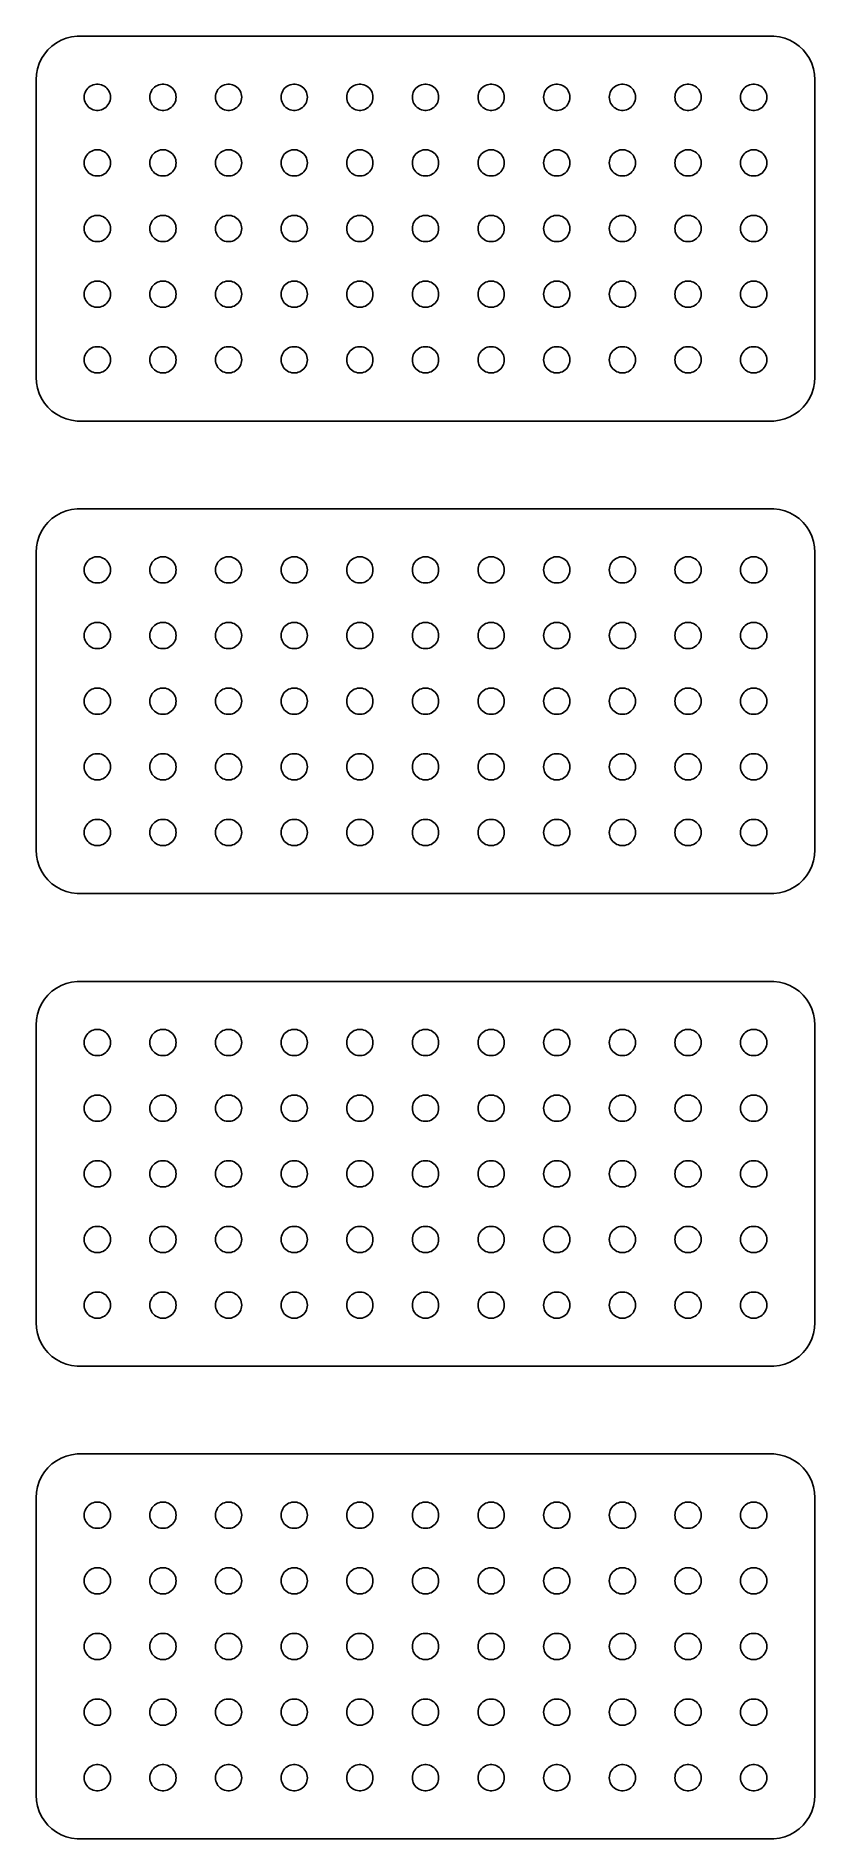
# Model space of a CAD drawing. Header units: metres. Extents: x -44 to 44, y 140 to 346.
import ezdxf

# ---------------------------------------------------------------- set-up
doc = ezdxf.new("R2010")
doc.units = ezdxf.units.M

msp = doc.modelspace()

# ---------------------------------------------------------------- linework, layer by layer
for p, q in [((-43.1448, 344.423), (-43.5451, 343.939)), ((-42.6871, 344.853), (-43.1448, 344.423)), ((-42.1791, 345.222), (-42.6871, 344.853)), ((-41.6289, 345.524), (-42.1791, 345.222)), ((-41.0451, 345.755), (-41.6289, 345.524)), ((-40.4369, 345.911), (-41.0451, 345.755)), ((-39.8139, 345.99), (-40.4369, 345.911)), ((39.8139, 345.99), (-39.8139, 345.99)), ((40.4369, 345.911), (39.8139, 345.99)), ((41.0451, 345.755), (40.4369, 345.911)), ((41.6289, 345.524), (41.0451, 345.755)), ((42.1791, 345.222), (41.6289, 345.524)), ((42.6871, 344.853), (42.1791, 345.222)), ((43.1448, 344.423), (42.6871, 344.853)), ((43.5451, 343.939), (43.1448, 344.423)), ((-44.3429, 342.243), (-44.4606, 341.627)), ((-44.1489, 342.841), (-44.3429, 342.243)), ((-43.8815, 343.409), (-44.1489, 342.841)), ((-43.5451, 343.939), (-43.8815, 343.409)), ((43.8815, 343.409), (43.5451, 343.939)), ((44.1489, 342.841), (43.8815, 343.409)), ((44.3429, 342.243), (44.1489, 342.841)), ((44.4606, 341.627), (44.3429, 342.243)), ((-44.4606, 341.627), (-44.5, 341)), ((-44.5, 341), (-44.5, 307)), ((-38.8145, 339.723), (-38.7135, 339.882)), ((-38.7135, 339.882), (-38.5934, 340.027)), ((-38.5934, 340.027), (-38.4561, 340.156)), ((-38.4561, 340.156), (-38.3037, 340.266)), ((-38.3037, 340.266), (-38.1387, 340.357)), ((-38.1387, 340.357), (-37.9635, 340.427)), ((-37.9635, 340.427), (-37.7811, 340.473)), ((-37.7811, 340.473), (-37.5942, 340.497)), ((-37.5942, 340.497), (-37.4058, 340.497)), ((-37.4058, 340.497), (-37.2189, 340.473)), ((-37.2189, 340.473), (-37.0365, 340.427)), ((-37.0365, 340.427), (-36.8613, 340.357)), ((-36.8613, 340.357), (-36.6963, 340.266)), ((-36.6963, 340.266), (-36.5439, 340.156)), ((-36.5439, 340.156), (-36.4065, 340.027)), ((-36.4065, 340.027), (-36.2865, 339.882)), ((-36.2865, 339.882), (-36.1855, 339.723)), ((-31.3145, 339.723), (-31.2135, 339.882)), ((-31.2135, 339.882), (-31.0934, 340.027)), ((-31.0934, 340.027), (-30.9561, 340.156)), ((-30.9561, 340.156), (-30.8037, 340.266)), ((-30.8037, 340.266), (-30.6387, 340.357)), ((-30.6387, 340.357), (-30.4635, 340.427)), ((-30.4635, 340.427), (-30.2811, 340.473)), ((-30.2811, 340.473), (-30.0942, 340.497)), ((-30.0942, 340.497), (-29.9058, 340.497)), ((-29.9058, 340.497), (-29.7189, 340.473)), ((-29.7189, 340.473), (-29.5365, 340.427)), ((-29.5365, 340.427), (-29.3613, 340.357)), ((-29.3613, 340.357), (-29.1963, 340.266)), ((-29.1963, 340.266), (-29.0439, 340.156)), ((-29.0439, 340.156), (-28.9065, 340.027)), ((-28.9065, 340.027), (-28.7865, 339.882)), ((-28.7865, 339.882), (-28.6855, 339.723)), ((-23.8145, 339.723), (-23.7135, 339.882)), ((-23.7135, 339.882), (-23.5934, 340.027)), ((-23.5934, 340.027), (-23.4561, 340.156)), ((-23.4561, 340.156), (-23.3037, 340.266)), ((-23.3037, 340.266), (-23.1387, 340.357)), ((-23.1387, 340.357), (-22.9635, 340.427)), ((-22.9635, 340.427), (-22.7811, 340.473)), ((-22.7811, 340.473), (-22.5942, 340.497)), ((-22.5942, 340.497), (-22.4058, 340.497)), ((-22.4058, 340.497), (-22.2189, 340.473)), ((-22.2189, 340.473), (-22.0365, 340.427)), ((-22.0365, 340.427), (-21.8613, 340.357)), ((-21.8613, 340.357), (-21.6963, 340.266)), ((-21.6963, 340.266), (-21.5439, 340.156)), ((-21.5439, 340.156), (-21.4065, 340.027)), ((-21.4065, 340.027), (-21.2865, 339.882)), ((-21.2865, 339.882), (-21.1855, 339.723)), ((-16.3145, 339.723), (-16.2135, 339.882)), ((-16.2135, 339.882), (-16.0934, 340.027)), ((-16.0934, 340.027), (-15.9561, 340.156)), ((-15.9561, 340.156), (-15.8037, 340.266)), ((-15.8037, 340.266), (-15.6387, 340.357)), ((-15.6387, 340.357), (-15.4635, 340.427)), ((-15.4635, 340.427), (-15.2811, 340.473)), ((-15.2811, 340.473), (-15.0942, 340.497)), ((-15.0942, 340.497), (-14.9058, 340.497)), ((-14.9058, 340.497), (-14.7189, 340.473)), ((-14.7189, 340.473), (-14.5365, 340.427)), ((-14.5365, 340.427), (-14.3613, 340.357)), ((-14.3613, 340.357), (-14.1963, 340.266)), ((-14.1963, 340.266), (-14.0439, 340.156)), ((-14.0439, 340.156), (-13.9065, 340.027)), ((-13.9065, 340.027), (-13.7865, 339.882)), ((-13.7865, 339.882), (-13.6855, 339.723)), ((-8.81445, 339.723), (-8.71352, 339.882)), ((-8.71352, 339.882), (-8.59344, 340.027)), ((-8.59344, 340.027), (-8.45613, 340.156)), ((-8.45613, 340.156), (-8.30373, 340.266)), ((-8.30373, 340.266), (-8.13866, 340.357)), ((-8.13866, 340.357), (-7.96352, 340.427)), ((-7.96352, 340.427), (-7.78107, 340.473)), ((-7.78107, 340.473), (-7.59418, 340.497)), ((-7.59418, 340.497), (-7.40581, 340.497)), ((-7.40581, 340.497), (-7.21892, 340.473)), ((-7.21892, 340.473), (-7.03647, 340.427)), ((-7.03647, 340.427), (-6.86133, 340.357)), ((-6.86133, 340.357), (-6.69626, 340.266)), ((-6.69626, 340.266), (-6.54385, 340.156)), ((-6.54385, 340.156), (-6.40654, 340.027)), ((-6.40654, 340.027), (-6.28647, 339.882)), ((-6.28647, 339.882), (-6.18553, 339.723)), ((-1.31445, 339.723), (-1.21352, 339.882)), ((-1.21352, 339.882), (-1.09344, 340.027)), ((-1.09344, 340.027), (-0.956131, 340.156)), ((-0.956131, 340.156), (-0.803726, 340.266)), ((-0.803726, 340.266), (-0.638657, 340.357)), ((-0.638657, 340.357), (-0.463516, 340.427)), ((-0.463516, 340.427), (-0.281067, 340.473)), ((-0.281067, 340.473), (-0.094177, 340.497)), ((-0.094177, 340.497), (0.094177, 340.497)), ((0.094177, 340.497), (0.281067, 340.473)), ((0.281067, 340.473), (0.463516, 340.427)), ((0.463516, 340.427), (0.638657, 340.357)), ((0.638657, 340.357), (0.803726, 340.266)), ((0.803726, 340.266), (0.956131, 340.156)), ((0.956131, 340.156), (1.09344, 340.027)), ((1.09344, 340.027), (1.21352, 339.882)), ((1.21352, 339.882), (1.31445, 339.723)), ((6.18553, 339.723), (6.28647, 339.882)), ((6.28647, 339.882), (6.40654, 340.027)), ((6.40654, 340.027), (6.54385, 340.156)), ((6.54385, 340.156), (6.69626, 340.266)), ((6.69626, 340.266), (6.86133, 340.357)), ((6.86133, 340.357), (7.03647, 340.427)), ((7.03647, 340.427), (7.21892, 340.473)), ((7.21892, 340.473), (7.40581, 340.497)), ((7.40581, 340.497), (7.59418, 340.497)), ((7.59418, 340.497), (7.78107, 340.473)), ((7.78107, 340.473), (7.96352, 340.427)), ((7.96352, 340.427), (8.13866, 340.357)), ((8.13866, 340.357), (8.30373, 340.266)), ((8.30373, 340.266), (8.45613, 340.156)), ((8.45613, 340.156), (8.59344, 340.027)), ((8.59344, 340.027), (8.71352, 339.882)), ((8.71352, 339.882), (8.81445, 339.723)), ((13.6855, 339.723), (13.7865, 339.882)), ((13.7865, 339.882), (13.9065, 340.027)), ((13.9065, 340.027), (14.0439, 340.156)), ((14.0439, 340.156), (14.1963, 340.266)), ((14.1963, 340.266), (14.3613, 340.357)), ((14.3613, 340.357), (14.5365, 340.427)), ((14.5365, 340.427), (14.7189, 340.473)), ((14.7189, 340.473), (14.9058, 340.497)), ((14.9058, 340.497), (15.0942, 340.497)), ((15.0942, 340.497), (15.2811, 340.473)), ((15.2811, 340.473), (15.4635, 340.427)), ((15.4635, 340.427), (15.6387, 340.357)), ((15.6387, 340.357), (15.8037, 340.266)), ((15.8037, 340.266), (15.9561, 340.156)), ((15.9561, 340.156), (16.0934, 340.027)), ((16.0934, 340.027), (16.2135, 339.882)), ((16.2135, 339.882), (16.3145, 339.723)), ((21.1855, 339.723), (21.2865, 339.882)), ((21.2865, 339.882), (21.4065, 340.027)), ((21.4065, 340.027), (21.5439, 340.156)), ((21.5439, 340.156), (21.6963, 340.266)), ((21.6963, 340.266), (21.8613, 340.357)), ((21.8613, 340.357), (22.0365, 340.427)), ((22.0365, 340.427), (22.2189, 340.473)), ((22.2189, 340.473), (22.4058, 340.497)), ((22.4058, 340.497), (22.5942, 340.497)), ((22.5942, 340.497), (22.7811, 340.473)), ((22.7811, 340.473), (22.9635, 340.427)), ((22.9635, 340.427), (23.1387, 340.357)), ((23.1387, 340.357), (23.3037, 340.266)), ((23.3037, 340.266), (23.4561, 340.156)), ((23.4561, 340.156), (23.5934, 340.027)), ((23.5934, 340.027), (23.7135, 339.882)), ((23.7135, 339.882), (23.8145, 339.723)), ((28.6855, 339.723), (28.7865, 339.882)), ((28.7865, 339.882), (28.9065, 340.027)), ((28.9065, 340.027), (29.0439, 340.156)), ((29.0439, 340.156), (29.1963, 340.266)), ((29.1963, 340.266), (29.3613, 340.357)), ((29.3613, 340.357), (29.5365, 340.427)), ((29.5365, 340.427), (29.7189, 340.473)), ((29.7189, 340.473), (29.9058, 340.497)), ((29.9058, 340.497), (30.0942, 340.497)), ((30.0942, 340.497), (30.2811, 340.473)), ((30.2811, 340.473), (30.4635, 340.427)), ((30.4635, 340.427), (30.6387, 340.357)), ((30.6387, 340.357), (30.8037, 340.266)), ((30.8037, 340.266), (30.9561, 340.156)), ((30.9561, 340.156), (31.0934, 340.027)), ((31.0934, 340.027), (31.2135, 339.882)), ((31.2135, 339.882), (31.3145, 339.723)), ((36.1855, 339.723), (36.2865, 339.882)), ((36.2865, 339.882), (36.4065, 340.027)), ((36.4065, 340.027), (36.5439, 340.156)), ((36.5439, 340.156), (36.6963, 340.266)), ((36.6963, 340.266), (36.8613, 340.357)), ((36.8613, 340.357), (37.0365, 340.427)), ((37.0365, 340.427), (37.2189, 340.473)), ((37.2189, 340.473), (37.4058, 340.497)), ((37.4058, 340.497), (37.5942, 340.497)), ((37.5942, 340.497), (37.7811, 340.473)), ((37.7811, 340.473), (37.9635, 340.427)), ((37.9635, 340.427), (38.1387, 340.357)), ((38.1387, 340.357), (38.3037, 340.266)), ((38.3037, 340.266), (38.4561, 340.156)), ((38.4561, 340.156), (38.5934, 340.027)), ((38.5934, 340.027), (38.7135, 339.882)), ((38.7135, 339.882), (38.8145, 339.723)), ((44.5, 341), (44.4606, 341.627)), ((44.5, 307), (44.5, 341)), ((-39, 339), (-38.9882, 339.188)), ((-38.9882, 338.812), (-39, 339)), ((-38.9882, 339.188), (-38.9529, 339.373)), ((-38.9529, 338.627), (-38.9882, 338.812)), ((-38.9529, 339.373), (-38.8947, 339.552)), ((-38.8947, 338.448), (-38.9529, 338.627)), ((-38.8947, 339.552), (-38.8145, 339.723)), ((-38.8145, 338.277), (-38.8947, 338.448)), ((-38.7135, 338.118), (-38.8145, 338.277)), ((-38.5934, 337.973), (-38.7135, 338.118)), ((-38.4561, 337.844), (-38.5934, 337.973)), ((-38.3037, 337.734), (-38.4561, 337.844)), ((-36.5439, 337.844), (-36.6963, 337.734)), ((-36.4065, 337.973), (-36.5439, 337.844)), ((-36.2865, 338.118), (-36.4065, 337.973)), ((-36.1855, 338.277), (-36.2865, 338.118)), ((-36.1855, 339.723), (-36.1053, 339.552)), ((-36.1053, 338.448), (-36.1855, 338.277)), ((-36.1053, 339.552), (-36.0471, 339.373)), ((-36.0471, 338.627), (-36.1053, 338.448)), ((-36.0471, 339.373), (-36.0118, 339.188)), ((-36.0118, 338.812), (-36.0471, 338.627)), ((-36.0118, 339.188), (-36, 339)), ((-36, 339), (-36.0118, 338.812)), ((-31.5, 339), (-31.4882, 339.188)), ((-31.4882, 338.812), (-31.5, 339)), ((-31.4882, 339.188), (-31.4529, 339.373)), ((-31.4529, 338.627), (-31.4882, 338.812)), ((-31.4529, 339.373), (-31.3947, 339.552)), ((-31.3947, 338.448), (-31.4529, 338.627)), ((-31.3947, 339.552), (-31.3145, 339.723)), ((-31.3145, 338.277), (-31.3947, 338.448)), ((-31.2135, 338.118), (-31.3145, 338.277)), ((-31.0934, 337.973), (-31.2135, 338.118)), ((-30.9561, 337.844), (-31.0934, 337.973)), ((-30.8037, 337.734), (-30.9561, 337.844)), ((-29.0439, 337.844), (-29.1963, 337.734)), ((-28.9065, 337.973), (-29.0439, 337.844)), ((-28.7865, 338.118), (-28.9065, 337.973)), ((-28.6855, 338.277), (-28.7865, 338.118)), ((-28.6855, 339.723), (-28.6053, 339.552)), ((-28.6053, 338.448), (-28.6855, 338.277)), ((-28.6053, 339.552), (-28.5471, 339.373)), ((-28.5471, 338.627), (-28.6053, 338.448)), ((-28.5471, 339.373), (-28.5118, 339.188)), ((-28.5118, 338.812), (-28.5471, 338.627)), ((-28.5118, 339.188), (-28.5, 339)), ((-28.5, 339), (-28.5118, 338.812)), ((-24, 339), (-23.9882, 339.188)), ((-23.9882, 338.812), (-24, 339)), ((-23.9882, 339.188), (-23.9529, 339.373)), ((-23.9529, 338.627), (-23.9882, 338.812)), ((-23.9529, 339.373), (-23.8947, 339.552)), ((-23.8947, 338.448), (-23.9529, 338.627)), ((-23.8947, 339.552), (-23.8145, 339.723)), ((-23.8145, 338.277), (-23.8947, 338.448)), ((-23.7135, 338.118), (-23.8145, 338.277)), ((-23.5934, 337.973), (-23.7135, 338.118)), ((-23.4561, 337.844), (-23.5934, 337.973)), ((-23.3037, 337.734), (-23.4561, 337.844)), ((-21.5439, 337.844), (-21.6963, 337.734)), ((-21.4065, 337.973), (-21.5439, 337.844)), ((-21.2865, 338.118), (-21.4065, 337.973)), ((-21.1855, 338.277), (-21.2865, 338.118)), ((-21.1855, 339.723), (-21.1053, 339.552)), ((-21.1053, 338.448), (-21.1855, 338.277)), ((-21.1053, 339.552), (-21.0471, 339.373)), ((-21.0471, 338.627), (-21.1053, 338.448)), ((-21.0471, 339.373), (-21.0118, 339.188)), ((-21.0118, 338.812), (-21.0471, 338.627)), ((-21.0118, 339.188), (-21, 339)), ((-21, 339), (-21.0118, 338.812)), ((-16.5, 339), (-16.4882, 339.188)), ((-16.4882, 338.812), (-16.5, 339)), ((-16.4882, 339.188), (-16.4529, 339.373)), ((-16.4529, 338.627), (-16.4882, 338.812)), ((-16.4529, 339.373), (-16.3947, 339.552)), ((-16.3947, 338.448), (-16.4529, 338.627)), ((-16.3947, 339.552), (-16.3145, 339.723)), ((-16.3145, 338.277), (-16.3947, 338.448)), ((-16.2135, 338.118), (-16.3145, 338.277)), ((-16.0934, 337.973), (-16.2135, 338.118)), ((-15.9561, 337.844), (-16.0934, 337.973)), ((-15.8037, 337.734), (-15.9561, 337.844)), ((-14.0439, 337.844), (-14.1963, 337.734)), ((-13.9065, 337.973), (-14.0439, 337.844)), ((-13.7865, 338.118), (-13.9065, 337.973)), ((-13.6855, 338.277), (-13.7865, 338.118)), ((-13.6855, 339.723), (-13.6053, 339.552)), ((-13.6053, 338.448), (-13.6855, 338.277)), ((-13.6053, 339.552), (-13.5471, 339.373)), ((-13.5471, 338.627), (-13.6053, 338.448)), ((-13.5471, 339.373), (-13.5118, 339.188)), ((-13.5118, 338.812), (-13.5471, 338.627)), ((-13.5118, 339.188), (-13.5, 339)), ((-13.5, 339), (-13.5118, 338.812)), ((-9, 339), (-8.98816, 339.188)), ((-8.98816, 338.812), (-9, 339)), ((-8.98816, 339.188), (-8.95287, 339.373)), ((-8.95287, 338.627), (-8.98816, 338.812)), ((-8.95287, 339.373), (-8.89465, 339.552)), ((-8.89465, 338.448), (-8.95287, 338.627)), ((-8.89465, 339.552), (-8.81445, 339.723)), ((-8.81445, 338.277), (-8.89465, 338.448)), ((-8.71352, 338.118), (-8.81445, 338.277)), ((-8.59344, 337.973), (-8.71352, 338.118)), ((-8.45613, 337.844), (-8.59344, 337.973)), ((-8.30373, 337.734), (-8.45613, 337.844)), ((-6.54385, 337.844), (-6.69626, 337.734)), ((-6.40654, 337.973), (-6.54385, 337.844)), ((-6.28647, 338.118), (-6.40654, 337.973)), ((-6.18553, 338.277), (-6.28647, 338.118)), ((-6.18553, 339.723), (-6.10533, 339.552)), ((-6.10533, 338.448), (-6.18553, 338.277)), ((-6.10533, 339.552), (-6.04712, 339.373)), ((-6.04712, 338.627), (-6.10533, 338.448)), ((-6.04712, 339.373), (-6.01183, 339.188)), ((-6.01183, 338.812), (-6.04712, 338.627)), ((-6.01183, 339.188), (-6, 339)), ((-6, 339), (-6.01183, 338.812)), ((-1.5, 339), (-1.48816, 339.188)), ((-1.48816, 338.812), (-1.5, 339)), ((-1.48816, 339.188), (-1.45287, 339.373)), ((-1.45287, 338.627), (-1.48816, 338.812)), ((-1.45287, 339.373), (-1.39465, 339.552)), ((-1.39465, 338.448), (-1.45287, 338.627)), ((-1.39465, 339.552), (-1.31445, 339.723)), ((-1.31445, 338.277), (-1.39465, 338.448)), ((-1.21352, 338.118), (-1.31445, 338.277)), ((-1.09344, 337.973), (-1.21352, 338.118)), ((-0.956131, 337.844), (-1.09344, 337.973)), ((-0.803726, 337.734), (-0.956131, 337.844)), ((0.956131, 337.844), (0.803726, 337.734)), ((1.09344, 337.973), (0.956131, 337.844)), ((1.21352, 338.118), (1.09344, 337.973)), ((1.31445, 338.277), (1.21352, 338.118)), ((1.31445, 339.723), (1.39465, 339.552)), ((1.39465, 338.448), (1.31445, 338.277)), ((1.39465, 339.552), (1.45287, 339.373)), ((1.45287, 338.627), (1.39465, 338.448)), ((1.45287, 339.373), (1.48816, 339.188)), ((1.48816, 338.812), (1.45287, 338.627)), ((1.48816, 339.188), (1.5, 339)), ((1.5, 339), (1.48816, 338.812)), ((6, 339), (6.01183, 339.188)), ((6.01183, 338.812), (6, 339)), ((6.01183, 339.188), (6.04712, 339.373)), ((6.04712, 338.627), (6.01183, 338.812)), ((6.04712, 339.373), (6.10533, 339.552)), ((6.10533, 338.448), (6.04712, 338.627)), ((6.10533, 339.552), (6.18553, 339.723)), ((6.18553, 338.277), (6.10533, 338.448)), ((6.28647, 338.118), (6.18553, 338.277)), ((6.40654, 337.973), (6.28647, 338.118)), ((6.54385, 337.844), (6.40654, 337.973)), ((6.69626, 337.734), (6.54385, 337.844)), ((8.45613, 337.844), (8.30373, 337.734)), ((8.59344, 337.973), (8.45613, 337.844)), ((8.71352, 338.118), (8.59344, 337.973)), ((8.81445, 338.277), (8.71352, 338.118)), ((8.81445, 339.723), (8.89465, 339.552)), ((8.89465, 338.448), (8.81445, 338.277)), ((8.89465, 339.552), (8.95287, 339.373)), ((8.95287, 338.627), (8.89465, 338.448)), ((8.95287, 339.373), (8.98816, 339.188)), ((8.98816, 338.812), (8.95287, 338.627)), ((8.98816, 339.188), (9, 339)), ((9, 339), (8.98816, 338.812)), ((13.5, 339), (13.5118, 339.188)), ((13.5118, 338.812), (13.5, 339)), ((13.5118, 339.188), (13.5471, 339.373)), ((13.5471, 338.627), (13.5118, 338.812)), ((13.5471, 339.373), (13.6053, 339.552)), ((13.6053, 338.448), (13.5471, 338.627)), ((13.6053, 339.552), (13.6855, 339.723)), ((13.6855, 338.277), (13.6053, 338.448)), ((13.7865, 338.118), (13.6855, 338.277)), ((13.9065, 337.973), (13.7865, 338.118)), ((14.0439, 337.844), (13.9065, 337.973)), ((14.1963, 337.734), (14.0439, 337.844)), ((15.9561, 337.844), (15.8037, 337.734)), ((16.0934, 337.973), (15.9561, 337.844)), ((16.2135, 338.118), (16.0934, 337.973)), ((16.3145, 338.277), (16.2135, 338.118)), ((16.3145, 339.723), (16.3947, 339.552)), ((16.3947, 338.448), (16.3145, 338.277)), ((16.3947, 339.552), (16.4529, 339.373)), ((16.4529, 338.627), (16.3947, 338.448)), ((16.4529, 339.373), (16.4882, 339.188)), ((16.4882, 338.812), (16.4529, 338.627)), ((16.4882, 339.188), (16.5, 339)), ((16.5, 339), (16.4882, 338.812)), ((21, 339), (21.0118, 339.188)), ((21.0118, 338.812), (21, 339)), ((21.0118, 339.188), (21.0471, 339.373)), ((21.0471, 338.627), (21.0118, 338.812)), ((21.0471, 339.373), (21.1053, 339.552)), ((21.1053, 338.448), (21.0471, 338.627)), ((21.1053, 339.552), (21.1855, 339.723)), ((21.1855, 338.277), (21.1053, 338.448)), ((21.2865, 338.118), (21.1855, 338.277)), ((21.4065, 337.973), (21.2865, 338.118)), ((21.5439, 337.844), (21.4065, 337.973)), ((21.6963, 337.734), (21.5439, 337.844)), ((23.4561, 337.844), (23.3037, 337.734)), ((23.5934, 337.973), (23.4561, 337.844)), ((23.7135, 338.118), (23.5934, 337.973)), ((23.8145, 338.277), (23.7135, 338.118)), ((23.8145, 339.723), (23.8947, 339.552)), ((23.8947, 338.448), (23.8145, 338.277)), ((23.8947, 339.552), (23.9529, 339.373)), ((23.9529, 338.627), (23.8947, 338.448)), ((23.9529, 339.373), (23.9882, 339.188)), ((23.9882, 338.812), (23.9529, 338.627)), ((23.9882, 339.188), (24, 339)), ((24, 339), (23.9882, 338.812)), ((28.5, 339), (28.5118, 339.188)), ((28.5118, 338.812), (28.5, 339)), ((28.5118, 339.188), (28.5471, 339.373)), ((28.5471, 338.627), (28.5118, 338.812)), ((28.5471, 339.373), (28.6053, 339.552)), ((28.6053, 338.448), (28.5471, 338.627)), ((28.6053, 339.552), (28.6855, 339.723)), ((28.6855, 338.277), (28.6053, 338.448)), ((28.7865, 338.118), (28.6855, 338.277)), ((28.9065, 337.973), (28.7865, 338.118)), ((29.0439, 337.844), (28.9065, 337.973)), ((29.1963, 337.734), (29.0439, 337.844)), ((30.9561, 337.844), (30.8037, 337.734)), ((31.0934, 337.973), (30.9561, 337.844)), ((31.2135, 338.118), (31.0934, 337.973)), ((31.3145, 338.277), (31.2135, 338.118)), ((31.3145, 339.723), (31.3947, 339.552)), ((31.3947, 338.448), (31.3145, 338.277)), ((31.3947, 339.552), (31.4529, 339.373)), ((31.4529, 338.627), (31.3947, 338.448)), ((31.4529, 339.373), (31.4882, 339.188)), ((31.4882, 338.812), (31.4529, 338.627)), ((31.4882, 339.188), (31.5, 339)), ((31.5, 339), (31.4882, 338.812)), ((36, 339), (36.0118, 339.188)), ((36.0118, 338.812), (36, 339)), ((36.0118, 339.188), (36.0471, 339.373)), ((36.0471, 338.627), (36.0118, 338.812)), ((36.0471, 339.373), (36.1053, 339.552)), ((36.1053, 338.448), (36.0471, 338.627)), ((36.1053, 339.552), (36.1855, 339.723)), ((36.1855, 338.277), (36.1053, 338.448)), ((36.2865, 338.118), (36.1855, 338.277)), ((36.4065, 337.973), (36.2865, 338.118)), ((36.5439, 337.844), (36.4065, 337.973)), ((36.6963, 337.734), (36.5439, 337.844)), ((38.4561, 337.844), (38.3037, 337.734)), ((38.5934, 337.973), (38.4561, 337.844)), ((38.7135, 338.118), (38.5934, 337.973)), ((38.8145, 338.277), (38.7135, 338.118)), ((38.8145, 339.723), (38.8947, 339.552)), ((38.8947, 338.448), (38.8145, 338.277)), ((38.8947, 339.552), (38.9529, 339.373)), ((38.9529, 338.627), (38.8947, 338.448)), ((38.9529, 339.373), (38.9882, 339.188)), ((38.9882, 338.812), (38.9529, 338.627)), ((38.9882, 339.188), (39, 339)), ((39, 339), (38.9882, 338.812)), ((-38.1387, 337.643), (-38.3037, 337.734)), ((-37.9635, 337.573), (-38.1387, 337.643)), ((-37.7811, 337.527), (-37.9635, 337.573)), ((-37.5942, 337.503), (-37.7811, 337.527)), ((-37.4058, 337.503), (-37.5942, 337.503)), ((-37.2189, 337.527), (-37.4058, 337.503)), ((-37.0365, 337.573), (-37.2189, 337.527)), ((-36.8613, 337.643), (-37.0365, 337.573)), ((-36.6963, 337.734), (-36.8613, 337.643)), ((-30.6387, 337.643), (-30.8037, 337.734)), ((-30.4635, 337.573), (-30.6387, 337.643)), ((-30.2811, 337.527), (-30.4635, 337.573)), ((-30.0942, 337.503), (-30.2811, 337.527)), ((-29.9058, 337.503), (-30.0942, 337.503)), ((-29.7189, 337.527), (-29.9058, 337.503)), ((-29.5365, 337.573), (-29.7189, 337.527)), ((-29.3613, 337.643), (-29.5365, 337.573)), ((-29.1963, 337.734), (-29.3613, 337.643)), ((-23.1387, 337.643), (-23.3037, 337.734)), ((-22.9635, 337.573), (-23.1387, 337.643)), ((-22.7811, 337.527), (-22.9635, 337.573)), ((-22.5942, 337.503), (-22.7811, 337.527)), ((-22.4058, 337.503), (-22.5942, 337.503)), ((-22.2189, 337.527), (-22.4058, 337.503)), ((-22.0365, 337.573), (-22.2189, 337.527)), ((-21.8613, 337.643), (-22.0365, 337.573)), ((-21.6963, 337.734), (-21.8613, 337.643)), ((-15.6387, 337.643), (-15.8037, 337.734)), ((-15.4635, 337.573), (-15.6387, 337.643)), ((-15.2811, 337.527), (-15.4635, 337.573)), ((-15.0942, 337.503), (-15.2811, 337.527)), ((-14.9058, 337.503), (-15.0942, 337.503)), ((-14.7189, 337.527), (-14.9058, 337.503)), ((-14.5365, 337.573), (-14.7189, 337.527)), ((-14.3613, 337.643), (-14.5365, 337.573)), ((-14.1963, 337.734), (-14.3613, 337.643)), ((-8.13866, 337.643), (-8.30373, 337.734)), ((-7.96352, 337.573), (-8.13866, 337.643)), ((-7.78107, 337.527), (-7.96352, 337.573)), ((-7.59418, 337.503), (-7.78107, 337.527)), ((-7.40581, 337.503), (-7.59418, 337.503)), ((-7.21892, 337.527), (-7.40581, 337.503)), ((-7.03647, 337.573), (-7.21892, 337.527)), ((-6.86133, 337.643), (-7.03647, 337.573)), ((-6.69626, 337.734), (-6.86133, 337.643)), ((-0.638657, 337.643), (-0.803726, 337.734)), ((-0.463516, 337.573), (-0.638657, 337.643)), ((-0.281067, 337.527), (-0.463516, 337.573)), ((-0.094177, 337.503), (-0.281067, 337.527)), ((0.094177, 337.503), (-0.094177, 337.503)), ((0.281067, 337.527), (0.094177, 337.503)), ((0.463516, 337.573), (0.281067, 337.527)), ((0.638657, 337.643), (0.463516, 337.573)), ((0.803726, 337.734), (0.638657, 337.643)), ((6.86133, 337.643), (6.69626, 337.734)), ((7.03647, 337.573), (6.86133, 337.643)), ((7.21892, 337.527), (7.03647, 337.573)), ((7.40581, 337.503), (7.21892, 337.527)), ((7.59418, 337.503), (7.40581, 337.503)), ((7.78107, 337.527), (7.59418, 337.503)), ((7.96352, 337.573), (7.78107, 337.527)), ((8.13866, 337.643), (7.96352, 337.573)), ((8.30373, 337.734), (8.13866, 337.643)), ((14.3613, 337.643), (14.1963, 337.734)), ((14.5365, 337.573), (14.3613, 337.643)), ((14.7189, 337.527), (14.5365, 337.573)), ((14.9058, 337.503), (14.7189, 337.527)), ((15.0942, 337.503), (14.9058, 337.503)), ((15.2811, 337.527), (15.0942, 337.503)), ((15.4635, 337.573), (15.2811, 337.527)), ((15.6387, 337.643), (15.4635, 337.573)), ((15.8037, 337.734), (15.6387, 337.643)), ((21.8613, 337.643), (21.6963, 337.734)), ((22.0365, 337.573), (21.8613, 337.643)), ((22.2189, 337.527), (22.0365, 337.573)), ((22.4058, 337.503), (22.2189, 337.527)), ((22.5942, 337.503), (22.4058, 337.503)), ((22.7811, 337.527), (22.5942, 337.503)), ((22.9635, 337.573), (22.7811, 337.527)), ((23.1387, 337.643), (22.9635, 337.573)), ((23.3037, 337.734), (23.1387, 337.643)), ((29.3613, 337.643), (29.1963, 337.734)), ((29.5365, 337.573), (29.3613, 337.643)), ((29.7189, 337.527), (29.5365, 337.573)), ((29.9058, 337.503), (29.7189, 337.527)), ((30.0942, 337.503), (29.9058, 337.503)), ((30.2811, 337.527), (30.0942, 337.503)), ((30.4635, 337.573), (30.2811, 337.527)), ((30.6387, 337.643), (30.4635, 337.573)), ((30.8037, 337.734), (30.6387, 337.643)), ((36.8613, 337.643), (36.6963, 337.734)), ((37.0365, 337.573), (36.8613, 337.643)), ((37.2189, 337.527), (37.0365, 337.573)), ((37.4058, 337.503), (37.2189, 337.527)), ((37.5942, 337.503), (37.4058, 337.503)), ((37.7811, 337.527), (37.5942, 337.503)), ((37.9635, 337.573), (37.7811, 337.527)), ((38.1387, 337.643), (37.9635, 337.573)), ((38.3037, 337.734), (38.1387, 337.643)), ((-39, 331.5), (-38.9882, 331.688)), ((-38.9882, 331.688), (-38.9529, 331.873)), ((-38.9529, 331.873), (-38.8947, 332.052)), ((-38.8947, 332.052), (-38.8145, 332.223)), ((-38.8145, 332.223), (-38.7135, 332.382)), ((-38.7135, 332.382), (-38.5934, 332.527)), ((-38.5934, 332.527), (-38.4561, 332.656)), ((-38.4561, 332.656), (-38.3037, 332.766)), ((-38.3037, 332.766), (-38.1387, 332.857)), ((-38.1387, 332.857), (-37.9635, 332.927)), ((-37.9635, 332.927), (-37.7811, 332.973)), ((-37.7811, 332.973), (-37.5942, 332.997)), ((-37.5942, 332.997), (-37.4058, 332.997)), ((-37.4058, 332.997), (-37.2189, 332.973)), ((-37.2189, 332.973), (-37.0365, 332.927)), ((-37.0365, 332.927), (-36.8613, 332.857)), ((-36.8613, 332.857), (-36.6963, 332.766)), ((-36.6963, 332.766), (-36.5439, 332.656)), ((-36.5439, 332.656), (-36.4065, 332.527)), ((-36.4065, 332.527), (-36.2865, 332.382)), ((-36.2865, 332.382), (-36.1855, 332.223)), ((-36.1855, 332.223), (-36.1053, 332.052)), ((-36.1053, 332.052), (-36.0471, 331.873)), ((-36.0471, 331.873), (-36.0118, 331.688)), ((-36.0118, 331.688), (-36, 331.5)), ((-31.5, 331.5), (-31.4882, 331.688)), ((-31.4882, 331.688), (-31.4529, 331.873)), ((-31.4529, 331.873), (-31.3947, 332.052)), ((-31.3947, 332.052), (-31.3145, 332.223)), ((-31.3145, 332.223), (-31.2135, 332.382)), ((-31.2135, 332.382), (-31.0934, 332.527)), ((-31.0934, 332.527), (-30.9561, 332.656)), ((-30.9561, 332.656), (-30.8037, 332.766)), ((-30.8037, 332.766), (-30.6387, 332.857)), ((-30.6387, 332.857), (-30.4635, 332.927)), ((-30.4635, 332.927), (-30.2811, 332.973)), ((-30.2811, 332.973), (-30.0942, 332.997)), ((-30.0942, 332.997), (-29.9058, 332.997)), ((-29.9058, 332.997), (-29.7189, 332.973)), ((-29.7189, 332.973), (-29.5365, 332.927)), ((-29.5365, 332.927), (-29.3613, 332.857)), ((-29.3613, 332.857), (-29.1963, 332.766)), ((-29.1963, 332.766), (-29.0439, 332.656)), ((-29.0439, 332.656), (-28.9065, 332.527)), ((-28.9065, 332.527), (-28.7865, 332.382)), ((-28.7865, 332.382), (-28.6855, 332.223)), ((-28.6855, 332.223), (-28.6053, 332.052)), ((-28.6053, 332.052), (-28.5471, 331.873)), ((-28.5471, 331.873), (-28.5118, 331.688)), ((-28.5118, 331.688), (-28.5, 331.5)), ((-24, 331.5), (-23.9882, 331.688)), ((-23.9882, 331.688), (-23.9529, 331.873)), ((-23.9529, 331.873), (-23.8947, 332.052)), ((-23.8947, 332.052), (-23.8145, 332.223)), ((-23.8145, 332.223), (-23.7135, 332.382)), ((-23.7135, 332.382), (-23.5934, 332.527)), ((-23.5934, 332.527), (-23.4561, 332.656)), ((-23.4561, 332.656), (-23.3037, 332.766)), ((-23.3037, 332.766), (-23.1387, 332.857)), ((-23.1387, 332.857), (-22.9635, 332.927)), ((-22.9635, 332.927), (-22.7811, 332.973)), ((-22.7811, 332.973), (-22.5942, 332.997)), ((-22.5942, 332.997), (-22.4058, 332.997)), ((-22.4058, 332.997), (-22.2189, 332.973)), ((-22.2189, 332.973), (-22.0365, 332.927)), ((-22.0365, 332.927), (-21.8613, 332.857)), ((-21.8613, 332.857), (-21.6963, 332.766)), ((-21.6963, 332.766), (-21.5439, 332.656)), ((-21.5439, 332.656), (-21.4065, 332.527)), ((-21.4065, 332.527), (-21.2865, 332.382)), ((-21.2865, 332.382), (-21.1855, 332.223)), ((-21.1855, 332.223), (-21.1053, 332.052)), ((-21.1053, 332.052), (-21.0471, 331.873)), ((-21.0471, 331.873), (-21.0118, 331.688)), ((-21.0118, 331.688), (-21, 331.5)), ((-16.5, 331.5), (-16.4882, 331.688)), ((-16.4882, 331.688), (-16.4529, 331.873)), ((-16.4529, 331.873), (-16.3947, 332.052)), ((-16.3947, 332.052), (-16.3145, 332.223)), ((-16.3145, 332.223), (-16.2135, 332.382)), ((-16.2135, 332.382), (-16.0934, 332.527)), ((-16.0934, 332.527), (-15.9561, 332.656)), ((-15.9561, 332.656), (-15.8037, 332.766)), ((-15.8037, 332.766), (-15.6387, 332.857)), ((-15.6387, 332.857), (-15.4635, 332.927)), ((-15.4635, 332.927), (-15.2811, 332.973)), ((-15.2811, 332.973), (-15.0942, 332.997)), ((-15.0942, 332.997), (-14.9058, 332.997)), ((-14.9058, 332.997), (-14.7189, 332.973)), ((-14.7189, 332.973), (-14.5365, 332.927)), ((-14.5365, 332.927), (-14.3613, 332.857)), ((-14.3613, 332.857), (-14.1963, 332.766)), ((-14.1963, 332.766), (-14.0439, 332.656)), ((-14.0439, 332.656), (-13.9065, 332.527)), ((-13.9065, 332.527), (-13.7865, 332.382)), ((-13.7865, 332.382), (-13.6855, 332.223)), ((-13.6855, 332.223), (-13.6053, 332.052)), ((-13.6053, 332.052), (-13.5471, 331.873)), ((-13.5471, 331.873), (-13.5118, 331.688)), ((-13.5118, 331.688), (-13.5, 331.5)), ((-9, 331.5), (-8.98816, 331.688)), ((-8.98816, 331.688), (-8.95287, 331.873)), ((-8.95287, 331.873), (-8.89465, 332.052)), ((-8.89465, 332.052), (-8.81445, 332.223)), ((-8.81445, 332.223), (-8.71352, 332.382)), ((-8.71352, 332.382), (-8.59344, 332.527)), ((-8.59344, 332.527), (-8.45613, 332.656)), ((-8.45613, 332.656), (-8.30373, 332.766)), ((-8.30373, 332.766), (-8.13866, 332.857)), ((-8.13866, 332.857), (-7.96352, 332.927)), ((-7.96352, 332.927), (-7.78107, 332.973)), ((-7.78107, 332.973), (-7.59418, 332.997)), ((-7.59418, 332.997), (-7.40581, 332.997)), ((-7.40581, 332.997), (-7.21892, 332.973)), ((-7.21892, 332.973), (-7.03647, 332.927)), ((-7.03647, 332.927), (-6.86133, 332.857)), ((-6.86133, 332.857), (-6.69626, 332.766)), ((-6.69626, 332.766), (-6.54385, 332.656)), ((-6.54385, 332.656), (-6.40654, 332.527)), ((-6.40654, 332.527), (-6.28647, 332.382)), ((-6.28647, 332.382), (-6.18553, 332.223)), ((-6.18553, 332.223), (-6.10533, 332.052)), ((-6.10533, 332.052), (-6.04712, 331.873)), ((-6.04712, 331.873), (-6.01183, 331.688)), ((-6.01183, 331.688), (-6, 331.5)), ((-1.5, 331.5), (-1.48816, 331.688)), ((-1.48816, 331.688), (-1.45287, 331.873)), ((-1.45287, 331.873), (-1.39465, 332.052)), ((-1.39465, 332.052), (-1.31445, 332.223)), ((-1.31445, 332.223), (-1.21352, 332.382)), ((-1.21352, 332.382), (-1.09344, 332.527)), ((-1.09344, 332.527), (-0.956131, 332.656)), ((-0.956131, 332.656), (-0.803726, 332.766)), ((-0.803726, 332.766), (-0.638657, 332.857)), ((-0.638657, 332.857), (-0.463516, 332.927)), ((-0.463516, 332.927), (-0.281067, 332.973)), ((-0.281067, 332.973), (-0.094177, 332.997)), ((-0.094177, 332.997), (0.094177, 332.997)), ((0.094177, 332.997), (0.281067, 332.973)), ((0.281067, 332.973), (0.463516, 332.927)), ((0.463516, 332.927), (0.638657, 332.857)), ((0.638657, 332.857), (0.803726, 332.766)), ((0.803726, 332.766), (0.956131, 332.656)), ((0.956131, 332.656), (1.09344, 332.527)), ((1.09344, 332.527), (1.21352, 332.382)), ((1.21352, 332.382), (1.31445, 332.223)), ((1.31445, 332.223), (1.39465, 332.052)), ((1.39465, 332.052), (1.45287, 331.873)), ((1.45287, 331.873), (1.48816, 331.688)), ((1.48816, 331.688), (1.5, 331.5)), ((6, 331.5), (6.01183, 331.688)), ((6.01183, 331.688), (6.04712, 331.873)), ((6.04712, 331.873), (6.10533, 332.052)), ((6.10533, 332.052), (6.18553, 332.223)), ((6.18553, 332.223), (6.28647, 332.382)), ((6.28647, 332.382), (6.40654, 332.527)), ((6.40654, 332.527), (6.54385, 332.656)), ((6.54385, 332.656), (6.69626, 332.766)), ((6.69626, 332.766), (6.86133, 332.857)), ((6.86133, 332.857), (7.03647, 332.927)), ((7.03647, 332.927), (7.21892, 332.973)), ((7.21892, 332.973), (7.40581, 332.997)), ((7.40581, 332.997), (7.59418, 332.997)), ((7.59418, 332.997), (7.78107, 332.973)), ((7.78107, 332.973), (7.96352, 332.927)), ((7.96352, 332.927), (8.13866, 332.857)), ((8.13866, 332.857), (8.30373, 332.766)), ((8.30373, 332.766), (8.45613, 332.656)), ((8.45613, 332.656), (8.59344, 332.527)), ((8.59344, 332.527), (8.71352, 332.382)), ((8.71352, 332.382), (8.81445, 332.223)), ((8.81445, 332.223), (8.89465, 332.052)), ((8.89465, 332.052), (8.95287, 331.873)), ((8.95287, 331.873), (8.98816, 331.688)), ((8.98816, 331.688), (9, 331.5)), ((13.5, 331.5), (13.5118, 331.688)), ((13.5118, 331.688), (13.5471, 331.873)), ((13.5471, 331.873), (13.6053, 332.052)), ((13.6053, 332.052), (13.6855, 332.223)), ((13.6855, 332.223), (13.7865, 332.382)), ((13.7865, 332.382), (13.9065, 332.527)), ((13.9065, 332.527), (14.0439, 332.656)), ((14.0439, 332.656), (14.1963, 332.766)), ((14.1963, 332.766), (14.3613, 332.857)), ((14.3613, 332.857), (14.5365, 332.927)), ((14.5365, 332.927), (14.7189, 332.973)), ((14.7189, 332.973), (14.9058, 332.997)), ((14.9058, 332.997), (15.0942, 332.997)), ((15.0942, 332.997), (15.2811, 332.973)), ((15.2811, 332.973), (15.4635, 332.927)), ((15.4635, 332.927), (15.6387, 332.857)), ((15.6387, 332.857), (15.8037, 332.766)), ((15.8037, 332.766), (15.9561, 332.656)), ((15.9561, 332.656), (16.0934, 332.527)), ((16.0934, 332.527), (16.2135, 332.382)), ((16.2135, 332.382), (16.3145, 332.223)), ((16.3145, 332.223), (16.3947, 332.052)), ((16.3947, 332.052), (16.4529, 331.873)), ((16.4529, 331.873), (16.4882, 331.688)), ((16.4882, 331.688), (16.5, 331.5)), ((21, 331.5), (21.0118, 331.688)), ((21.0118, 331.688), (21.0471, 331.873)), ((21.0471, 331.873), (21.1053, 332.052)), ((21.1053, 332.052), (21.1855, 332.223)), ((21.1855, 332.223), (21.2865, 332.382)), ((21.2865, 332.382), (21.4065, 332.527)), ((21.4065, 332.527), (21.5439, 332.656)), ((21.5439, 332.656), (21.6963, 332.766)), ((21.6963, 332.766), (21.8613, 332.857)), ((21.8613, 332.857), (22.0365, 332.927)), ((22.0365, 332.927), (22.2189, 332.973)), ((22.2189, 332.973), (22.4058, 332.997)), ((22.4058, 332.997), (22.5942, 332.997)), ((22.5942, 332.997), (22.7811, 332.973)), ((22.7811, 332.973), (22.9635, 332.927)), ((22.9635, 332.927), (23.1387, 332.857)), ((23.1387, 332.857), (23.3037, 332.766)), ((23.3037, 332.766), (23.4561, 332.656)), ((23.4561, 332.656), (23.5934, 332.527)), ((23.5934, 332.527), (23.7135, 332.382)), ((23.7135, 332.382), (23.8145, 332.223)), ((23.8145, 332.223), (23.8947, 332.052)), ((23.8947, 332.052), (23.9529, 331.873)), ((23.9529, 331.873), (23.9882, 331.688)), ((23.9882, 331.688), (24, 331.5)), ((28.5, 331.5), (28.5118, 331.688)), ((28.5118, 331.688), (28.5471, 331.873)), ((28.5471, 331.873), (28.6053, 332.052)), ((28.6053, 332.052), (28.6855, 332.223)), ((28.6855, 332.223), (28.7865, 332.382)), ((28.7865, 332.382), (28.9065, 332.527)), ((28.9065, 332.527), (29.0439, 332.656)), ((29.0439, 332.656), (29.1963, 332.766)), ((29.1963, 332.766), (29.3613, 332.857)), ((29.3613, 332.857), (29.5365, 332.927)), ((29.5365, 332.927), (29.7189, 332.973)), ((29.7189, 332.973), (29.9058, 332.997)), ((29.9058, 332.997), (30.0942, 332.997)), ((30.0942, 332.997), (30.2811, 332.973)), ((30.2811, 332.973), (30.4635, 332.927)), ((30.4635, 332.927), (30.6387, 332.857)), ((30.6387, 332.857), (30.8037, 332.766)), ((30.8037, 332.766), (30.9561, 332.656)), ((30.9561, 332.656), (31.0934, 332.527)), ((31.0934, 332.527), (31.2135, 332.382)), ((31.2135, 332.382), (31.3145, 332.223)), ((31.3145, 332.223), (31.3947, 332.052)), ((31.3947, 332.052), (31.4529, 331.873)), ((31.4529, 331.873), (31.4882, 331.688)), ((31.4882, 331.688), (31.5, 331.5)), ((36, 331.5), (36.0118, 331.688)), ((36.0118, 331.688), (36.0471, 331.873)), ((36.0471, 331.873), (36.1053, 332.052)), ((36.1053, 332.052), (36.1855, 332.223)), ((36.1855, 332.223), (36.2865, 332.382)), ((36.2865, 332.382), (36.4065, 332.527)), ((36.4065, 332.527), (36.5439, 332.656)), ((36.5439, 332.656), (36.6963, 332.766)), ((36.6963, 332.766), (36.8613, 332.857)), ((36.8613, 332.857), (37.0365, 332.927)), ((37.0365, 332.927), (37.2189, 332.973)), ((37.2189, 332.973), (37.4058, 332.997)), ((37.4058, 332.997), (37.5942, 332.997)), ((37.5942, 332.997), (37.7811, 332.973)), ((37.7811, 332.973), (37.9635, 332.927)), ((37.9635, 332.927), (38.1387, 332.857)), ((38.1387, 332.857), (38.3037, 332.766)), ((38.3037, 332.766), (38.4561, 332.656)), ((38.4561, 332.656), (38.5934, 332.527)), ((38.5934, 332.527), (38.7135, 332.382)), ((38.7135, 332.382), (38.8145, 332.223)), ((38.8145, 332.223), (38.8947, 332.052)), ((38.8947, 332.052), (38.9529, 331.873)), ((38.9529, 331.873), (38.9882, 331.688)), ((38.9882, 331.688), (39, 331.5)), ((-38.9882, 331.312), (-39, 331.5)), ((-38.9529, 331.127), (-38.9882, 331.312)), ((-38.8947, 330.948), (-38.9529, 331.127)), ((-38.8145, 330.777), (-38.8947, 330.948)), ((-38.7135, 330.618), (-38.8145, 330.777)), ((-38.5934, 330.473), (-38.7135, 330.618)), ((-38.4561, 330.344), (-38.5934, 330.473)), ((-38.3037, 330.234), (-38.4561, 330.344)), ((-38.1387, 330.143), (-38.3037, 330.234)), ((-37.9635, 330.073), (-38.1387, 330.143)), ((-37.7811, 330.027), (-37.9635, 330.073)), ((-37.5942, 330.003), (-37.7811, 330.027)), ((-37.4058, 330.003), (-37.5942, 330.003)), ((-37.2189, 330.027), (-37.4058, 330.003)), ((-37.0365, 330.073), (-37.2189, 330.027)), ((-36.8613, 330.143), (-37.0365, 330.073)), ((-36.6963, 330.234), (-36.8613, 330.143)), ((-36.5439, 330.344), (-36.6963, 330.234)), ((-36.4065, 330.473), (-36.5439, 330.344)), ((-36.2865, 330.618), (-36.4065, 330.473)), ((-36.1855, 330.777), (-36.2865, 330.618)), ((-36.1053, 330.948), (-36.1855, 330.777)), ((-36.0471, 331.127), (-36.1053, 330.948)), ((-36.0118, 331.312), (-36.0471, 331.127)), ((-36, 331.5), (-36.0118, 331.312)), ((-31.4882, 331.312), (-31.5, 331.5)), ((-31.4529, 331.127), (-31.4882, 331.312)), ((-31.3947, 330.948), (-31.4529, 331.127)), ((-31.3145, 330.777), (-31.3947, 330.948)), ((-31.2135, 330.618), (-31.3145, 330.777)), ((-31.0934, 330.473), (-31.2135, 330.618)), ((-30.9561, 330.344), (-31.0934, 330.473)), ((-30.8037, 330.234), (-30.9561, 330.344)), ((-30.6387, 330.143), (-30.8037, 330.234)), ((-30.4635, 330.073), (-30.6387, 330.143)), ((-30.2811, 330.027), (-30.4635, 330.073)), ((-30.0942, 330.003), (-30.2811, 330.027)), ((-29.9058, 330.003), (-30.0942, 330.003)), ((-29.7189, 330.027), (-29.9058, 330.003)), ((-29.5365, 330.073), (-29.7189, 330.027)), ((-29.3613, 330.143), (-29.5365, 330.073)), ((-29.1963, 330.234), (-29.3613, 330.143)), ((-29.0439, 330.344), (-29.1963, 330.234)), ((-28.9065, 330.473), (-29.0439, 330.344)), ((-28.7865, 330.618), (-28.9065, 330.473)), ((-28.6855, 330.777), (-28.7865, 330.618)), ((-28.6053, 330.948), (-28.6855, 330.777)), ((-28.5471, 331.127), (-28.6053, 330.948)), ((-28.5118, 331.312), (-28.5471, 331.127)), ((-28.5, 331.5), (-28.5118, 331.312)), ((-23.9882, 331.312), (-24, 331.5)), ((-23.9529, 331.127), (-23.9882, 331.312)), ((-23.8947, 330.948), (-23.9529, 331.127)), ((-23.8145, 330.777), (-23.8947, 330.948)), ((-23.7135, 330.618), (-23.8145, 330.777)), ((-23.5934, 330.473), (-23.7135, 330.618)), ((-23.4561, 330.344), (-23.5934, 330.473)), ((-23.3037, 330.234), (-23.4561, 330.344)), ((-23.1387, 330.143), (-23.3037, 330.234)), ((-22.9635, 330.073), (-23.1387, 330.143)), ((-22.7811, 330.027), (-22.9635, 330.073)), ((-22.5942, 330.003), (-22.7811, 330.027)), ((-22.4058, 330.003), (-22.5942, 330.003)), ((-22.2189, 330.027), (-22.4058, 330.003)), ((-22.0365, 330.073), (-22.2189, 330.027)), ((-21.8613, 330.143), (-22.0365, 330.073)), ((-21.6963, 330.234), (-21.8613, 330.143)), ((-21.5439, 330.344), (-21.6963, 330.234)), ((-21.4065, 330.473), (-21.5439, 330.344)), ((-21.2865, 330.618), (-21.4065, 330.473)), ((-21.1855, 330.777), (-21.2865, 330.618)), ((-21.1053, 330.948), (-21.1855, 330.777)), ((-21.0471, 331.127), (-21.1053, 330.948)), ((-21.0118, 331.312), (-21.0471, 331.127)), ((-21, 331.5), (-21.0118, 331.312)), ((-16.4882, 331.312), (-16.5, 331.5)), ((-16.4529, 331.127), (-16.4882, 331.312)), ((-16.3947, 330.948), (-16.4529, 331.127)), ((-16.3145, 330.777), (-16.3947, 330.948)), ((-16.2135, 330.618), (-16.3145, 330.777)), ((-16.0934, 330.473), (-16.2135, 330.618)), ((-15.9561, 330.344), (-16.0934, 330.473)), ((-15.8037, 330.234), (-15.9561, 330.344)), ((-15.6387, 330.143), (-15.8037, 330.234)), ((-15.4635, 330.073), (-15.6387, 330.143)), ((-15.2811, 330.027), (-15.4635, 330.073)), ((-15.0942, 330.003), (-15.2811, 330.027)), ((-14.9058, 330.003), (-15.0942, 330.003)), ((-14.7189, 330.027), (-14.9058, 330.003)), ((-14.5365, 330.073), (-14.7189, 330.027)), ((-14.3613, 330.143), (-14.5365, 330.073)), ((-14.1963, 330.234), (-14.3613, 330.143)), ((-14.0439, 330.344), (-14.1963, 330.234)), ((-13.9065, 330.473), (-14.0439, 330.344)), ((-13.7865, 330.618), (-13.9065, 330.473)), ((-13.6855, 330.777), (-13.7865, 330.618)), ((-13.6053, 330.948), (-13.6855, 330.777)), ((-13.5471, 331.127), (-13.6053, 330.948)), ((-13.5118, 331.312), (-13.5471, 331.127)), ((-13.5, 331.5), (-13.5118, 331.312)), ((-8.98816, 331.312), (-9, 331.5)), ((-8.95287, 331.127), (-8.98816, 331.312)), ((-8.89465, 330.948), (-8.95287, 331.127)), ((-8.81445, 330.777), (-8.89465, 330.948)), ((-8.71352, 330.618), (-8.81445, 330.777)), ((-8.59344, 330.473), (-8.71352, 330.618)), ((-8.45613, 330.344), (-8.59344, 330.473)), ((-8.30373, 330.234), (-8.45613, 330.344)), ((-8.13866, 330.143), (-8.30373, 330.234)), ((-7.96352, 330.073), (-8.13866, 330.143)), ((-7.78107, 330.027), (-7.96352, 330.073)), ((-7.59418, 330.003), (-7.78107, 330.027)), ((-7.40581, 330.003), (-7.59418, 330.003)), ((-7.21892, 330.027), (-7.40581, 330.003)), ((-7.03647, 330.073), (-7.21892, 330.027)), ((-6.86133, 330.143), (-7.03647, 330.073)), ((-6.69626, 330.234), (-6.86133, 330.143)), ((-6.54385, 330.344), (-6.69626, 330.234)), ((-6.40654, 330.473), (-6.54385, 330.344)), ((-6.28647, 330.618), (-6.40654, 330.473)), ((-6.18553, 330.777), (-6.28647, 330.618)), ((-6.10533, 330.948), (-6.18553, 330.777)), ((-6.04712, 331.127), (-6.10533, 330.948)), ((-6.01183, 331.312), (-6.04712, 331.127)), ((-6, 331.5), (-6.01183, 331.312)), ((-1.48816, 331.312), (-1.5, 331.5)), ((-1.45287, 331.127), (-1.48816, 331.312)), ((-1.39465, 330.948), (-1.45287, 331.127)), ((-1.31445, 330.777), (-1.39465, 330.948)), ((-1.21352, 330.618), (-1.31445, 330.777)), ((-1.09344, 330.473), (-1.21352, 330.618)), ((-0.956131, 330.344), (-1.09344, 330.473)), ((-0.803726, 330.234), (-0.956131, 330.344)), ((-0.638657, 330.143), (-0.803726, 330.234)), ((-0.463516, 330.073), (-0.638657, 330.143)), ((-0.281067, 330.027), (-0.463516, 330.073)), ((-0.094177, 330.003), (-0.281067, 330.027)), ((0.094177, 330.003), (-0.094177, 330.003)), ((0.281067, 330.027), (0.094177, 330.003)), ((0.463516, 330.073), (0.281067, 330.027)), ((0.638657, 330.143), (0.463516, 330.073)), ((0.803726, 330.234), (0.638657, 330.143)), ((0.956131, 330.344), (0.803726, 330.234)), ((1.09344, 330.473), (0.956131, 330.344)), ((1.21352, 330.618), (1.09344, 330.473)), ((1.31445, 330.777), (1.21352, 330.618)), ((1.39465, 330.948), (1.31445, 330.777)), ((1.45287, 331.127), (1.39465, 330.948)), ((1.48816, 331.312), (1.45287, 331.127)), ((1.5, 331.5), (1.48816, 331.312)), ((6.01183, 331.312), (6, 331.5)), ((6.04712, 331.127), (6.01183, 331.312)), ((6.10533, 330.948), (6.04712, 331.127)), ((6.18553, 330.777), (6.10533, 330.948)), ((6.28647, 330.618), (6.18553, 330.777)), ((6.40654, 330.473), (6.28647, 330.618)), ((6.54385, 330.344), (6.40654, 330.473)), ((6.69626, 330.234), (6.54385, 330.344)), ((6.86133, 330.143), (6.69626, 330.234)), ((7.03647, 330.073), (6.86133, 330.143)), ((7.21892, 330.027), (7.03647, 330.073)), ((7.40581, 330.003), (7.21892, 330.027)), ((7.59418, 330.003), (7.40581, 330.003)), ((7.78107, 330.027), (7.59418, 330.003)), ((7.96352, 330.073), (7.78107, 330.027)), ((8.13866, 330.143), (7.96352, 330.073)), ((8.30373, 330.234), (8.13866, 330.143)), ((8.45613, 330.344), (8.30373, 330.234)), ((8.59344, 330.473), (8.45613, 330.344)), ((8.71352, 330.618), (8.59344, 330.473)), ((8.81445, 330.777), (8.71352, 330.618)), ((8.89465, 330.948), (8.81445, 330.777)), ((8.95287, 331.127), (8.89465, 330.948)), ((8.98816, 331.312), (8.95287, 331.127)), ((9, 331.5), (8.98816, 331.312)), ((13.5118, 331.312), (13.5, 331.5)), ((13.5471, 331.127), (13.5118, 331.312)), ((13.6053, 330.948), (13.5471, 331.127)), ((13.6855, 330.777), (13.6053, 330.948)), ((13.7865, 330.618), (13.6855, 330.777)), ((13.9065, 330.473), (13.7865, 330.618)), ((14.0439, 330.344), (13.9065, 330.473)), ((14.1963, 330.234), (14.0439, 330.344)), ((14.3613, 330.143), (14.1963, 330.234)), ((14.5365, 330.073), (14.3613, 330.143)), ((14.7189, 330.027), (14.5365, 330.073)), ((14.9058, 330.003), (14.7189, 330.027)), ((15.0942, 330.003), (14.9058, 330.003)), ((15.2811, 330.027), (15.0942, 330.003)), ((15.4635, 330.073), (15.2811, 330.027)), ((15.6387, 330.143), (15.4635, 330.073)), ((15.8037, 330.234), (15.6387, 330.143)), ((15.9561, 330.344), (15.8037, 330.234)), ((16.0934, 330.473), (15.9561, 330.344)), ((16.2135, 330.618), (16.0934, 330.473)), ((16.3145, 330.777), (16.2135, 330.618)), ((16.3947, 330.948), (16.3145, 330.777)), ((16.4529, 331.127), (16.3947, 330.948)), ((16.4882, 331.312), (16.4529, 331.127)), ((16.5, 331.5), (16.4882, 331.312)), ((21.0118, 331.312), (21, 331.5)), ((21.0471, 331.127), (21.0118, 331.312)), ((21.1053, 330.948), (21.0471, 331.127)), ((21.1855, 330.777), (21.1053, 330.948)), ((21.2865, 330.618), (21.1855, 330.777)), ((21.4065, 330.473), (21.2865, 330.618)), ((21.5439, 330.344), (21.4065, 330.473)), ((21.6963, 330.234), (21.5439, 330.344)), ((21.8613, 330.143), (21.6963, 330.234)), ((22.0365, 330.073), (21.8613, 330.143)), ((22.2189, 330.027), (22.0365, 330.073)), ((22.4058, 330.003), (22.2189, 330.027)), ((22.5942, 330.003), (22.4058, 330.003)), ((22.7811, 330.027), (22.5942, 330.003)), ((22.9635, 330.073), (22.7811, 330.027)), ((23.1387, 330.143), (22.9635, 330.073)), ((23.3037, 330.234), (23.1387, 330.143)), ((23.4561, 330.344), (23.3037, 330.234)), ((23.5934, 330.473), (23.4561, 330.344)), ((23.7135, 330.618), (23.5934, 330.473)), ((23.8145, 330.777), (23.7135, 330.618)), ((23.8947, 330.948), (23.8145, 330.777)), ((23.9529, 331.127), (23.8947, 330.948)), ((23.9882, 331.312), (23.9529, 331.127)), ((24, 331.5), (23.9882, 331.312)), ((28.5118, 331.312), (28.5, 331.5)), ((28.5471, 331.127), (28.5118, 331.312)), ((28.6053, 330.948), (28.5471, 331.127)), ((28.6855, 330.777), (28.6053, 330.948)), ((28.7865, 330.618), (28.6855, 330.777)), ((28.9065, 330.473), (28.7865, 330.618)), ((29.0439, 330.344), (28.9065, 330.473)), ((29.1963, 330.234), (29.0439, 330.344)), ((29.3613, 330.143), (29.1963, 330.234)), ((29.5365, 330.073), (29.3613, 330.143)), ((29.7189, 330.027), (29.5365, 330.073)), ((29.9058, 330.003), (29.7189, 330.027)), ((30.0942, 330.003), (29.9058, 330.003)), ((30.2811, 330.027), (30.0942, 330.003)), ((30.4635, 330.073), (30.2811, 330.027)), ((30.6387, 330.143), (30.4635, 330.073)), ((30.8037, 330.234), (30.6387, 330.143)), ((30.9561, 330.344), (30.8037, 330.234)), ((31.0934, 330.473), (30.9561, 330.344)), ((31.2135, 330.618), (31.0934, 330.473)), ((31.3145, 330.777), (31.2135, 330.618)), ((31.3947, 330.948), (31.3145, 330.777)), ((31.4529, 331.127), (31.3947, 330.948)), ((31.4882, 331.312), (31.4529, 331.127)), ((31.5, 331.5), (31.4882, 331.312)), ((36.0118, 331.312), (36, 331.5)), ((36.0471, 331.127), (36.0118, 331.312)), ((36.1053, 330.948), (36.0471, 331.127)), ((36.1855, 330.777), (36.1053, 330.948)), ((36.2865, 330.618), (36.1855, 330.777)), ((36.4065, 330.473), (36.2865, 330.618)), ((36.5439, 330.344), (36.4065, 330.473)), ((36.6963, 330.234), (36.5439, 330.344)), ((36.8613, 330.143), (36.6963, 330.234)), ((37.0365, 330.073), (36.8613, 330.143)), ((37.2189, 330.027), (37.0365, 330.073)), ((37.4058, 330.003), (37.2189, 330.027)), ((37.5942, 330.003), (37.4058, 330.003)), ((37.7811, 330.027), (37.5942, 330.003)), ((37.9635, 330.073), (37.7811, 330.027)), ((38.1387, 330.143), (37.9635, 330.073)), ((38.3037, 330.234), (38.1387, 330.143)), ((38.4561, 330.344), (38.3037, 330.234)), ((38.5934, 330.473), (38.4561, 330.344)), ((38.7135, 330.618), (38.5934, 330.473)), ((38.8145, 330.777), (38.7135, 330.618)), ((38.8947, 330.948), (38.8145, 330.777)), ((38.9529, 331.127), (38.8947, 330.948)), ((38.9882, 331.312), (38.9529, 331.127)), ((39, 331.5), (38.9882, 331.312)), ((-37.9635, 325.427), (-37.7811, 325.473)), ((-37.7811, 325.473), (-37.5942, 325.497)), ((-37.5942, 325.497), (-37.4058, 325.497)), ((-37.4058, 325.497), (-37.2189, 325.473)), ((-37.2189, 325.473), (-37.0365, 325.427)), ((-30.4635, 325.427), (-30.2811, 325.473)), ((-30.2811, 325.473), (-30.0942, 325.497)), ((-30.0942, 325.497), (-29.9058, 325.497)), ((-29.9058, 325.497), (-29.7189, 325.473)), ((-29.7189, 325.473), (-29.5365, 325.427)), ((-22.9635, 325.427), (-22.7811, 325.473)), ((-22.7811, 325.473), (-22.5942, 325.497)), ((-22.5942, 325.497), (-22.4058, 325.497)), ((-22.4058, 325.497), (-22.2189, 325.473)), ((-22.2189, 325.473), (-22.0365, 325.427)), ((-15.4635, 325.427), (-15.2811, 325.473)), ((-15.2811, 325.473), (-15.0942, 325.497)), ((-15.0942, 325.497), (-14.9058, 325.497)), ((-14.9058, 325.497), (-14.7189, 325.473)), ((-14.7189, 325.473), (-14.5365, 325.427)), ((-7.96352, 325.427), (-7.78107, 325.473)), ((-7.78107, 325.473), (-7.59418, 325.497)), ((-7.59418, 325.497), (-7.40581, 325.497)), ((-7.40581, 325.497), (-7.21892, 325.473)), ((-7.21892, 325.473), (-7.03647, 325.427)), ((-0.463516, 325.427), (-0.281067, 325.473)), ((-0.281067, 325.473), (-0.094177, 325.497)), ((-0.094177, 325.497), (0.094177, 325.497)), ((0.094177, 325.497), (0.281067, 325.473)), ((0.281067, 325.473), (0.463516, 325.427)), ((7.03647, 325.427), (7.21892, 325.473)), ((7.21892, 325.473), (7.40581, 325.497)), ((7.40581, 325.497), (7.59418, 325.497)), ((7.59418, 325.497), (7.78107, 325.473)), ((7.78107, 325.473), (7.96352, 325.427)), ((14.5365, 325.427), (14.7189, 325.473)), ((14.7189, 325.473), (14.9058, 325.497)), ((14.9058, 325.497), (15.0942, 325.497)), ((15.0942, 325.497), (15.2811, 325.473)), ((15.2811, 325.473), (15.4635, 325.427)), ((22.0365, 325.427), (22.2189, 325.473)), ((22.2189, 325.473), (22.4058, 325.497)), ((22.4058, 325.497), (22.5942, 325.497)), ((22.5942, 325.497), (22.7811, 325.473)), ((22.7811, 325.473), (22.9635, 325.427)), ((29.5365, 325.427), (29.7189, 325.473)), ((29.7189, 325.473), (29.9058, 325.497)), ((29.9058, 325.497), (30.0942, 325.497)), ((30.0942, 325.497), (30.2811, 325.473)), ((30.2811, 325.473), (30.4635, 325.427)), ((37.0365, 325.427), (37.2189, 325.473)), ((37.2189, 325.473), (37.4058, 325.497)), ((37.4058, 325.497), (37.5942, 325.497)), ((37.5942, 325.497), (37.7811, 325.473)), ((37.7811, 325.473), (37.9635, 325.427)), ((-39, 324), (-38.9882, 324.188)), ((-38.9882, 323.812), (-39, 324)), ((-38.9882, 324.188), (-38.9529, 324.373)), ((-38.9529, 323.627), (-38.9882, 323.812)), ((-38.9529, 324.373), (-38.8947, 324.552)), ((-38.8947, 323.448), (-38.9529, 323.627)), ((-38.8947, 324.552), (-38.8145, 324.723)), ((-38.8145, 323.277), (-38.8947, 323.448)), ((-38.8145, 324.723), (-38.7135, 324.882)), ((-38.7135, 324.882), (-38.5934, 325.027)), ((-38.5934, 325.027), (-38.4561, 325.156)), ((-38.4561, 325.156), (-38.3037, 325.266)), ((-38.3037, 325.266), (-38.1387, 325.357)), ((-38.1387, 325.357), (-37.9635, 325.427)), ((-37.0365, 325.427), (-36.8613, 325.357)), ((-36.8613, 325.357), (-36.6963, 325.266)), ((-36.6963, 325.266), (-36.5439, 325.156)), ((-36.5439, 325.156), (-36.4065, 325.027)), ((-36.4065, 325.027), (-36.2865, 324.882)), ((-36.2865, 324.882), (-36.1855, 324.723)), ((-36.1855, 324.723), (-36.1053, 324.552)), ((-36.1053, 323.448), (-36.1855, 323.277)), ((-36.1053, 324.552), (-36.0471, 324.373)), ((-36.0471, 323.627), (-36.1053, 323.448)), ((-36.0471, 324.373), (-36.0118, 324.188)), ((-36.0118, 323.812), (-36.0471, 323.627)), ((-36.0118, 324.188), (-36, 324)), ((-36, 324), (-36.0118, 323.812)), ((-31.5, 324), (-31.4882, 324.188)), ((-31.4882, 323.812), (-31.5, 324)), ((-31.4882, 324.188), (-31.4529, 324.373)), ((-31.4529, 323.627), (-31.4882, 323.812)), ((-31.4529, 324.373), (-31.3947, 324.552)), ((-31.3947, 323.448), (-31.4529, 323.627)), ((-31.3947, 324.552), (-31.3145, 324.723)), ((-31.3145, 323.277), (-31.3947, 323.448)), ((-31.3145, 324.723), (-31.2135, 324.882)), ((-31.2135, 324.882), (-31.0934, 325.027)), ((-31.0934, 325.027), (-30.9561, 325.156)), ((-30.9561, 325.156), (-30.8037, 325.266)), ((-30.8037, 325.266), (-30.6387, 325.357)), ((-30.6387, 325.357), (-30.4635, 325.427)), ((-29.5365, 325.427), (-29.3613, 325.357)), ((-29.3613, 325.357), (-29.1963, 325.266)), ((-29.1963, 325.266), (-29.0439, 325.156)), ((-29.0439, 325.156), (-28.9065, 325.027)), ((-28.9065, 325.027), (-28.7865, 324.882)), ((-28.7865, 324.882), (-28.6855, 324.723)), ((-28.6855, 324.723), (-28.6053, 324.552)), ((-28.6053, 323.448), (-28.6855, 323.277)), ((-28.6053, 324.552), (-28.5471, 324.373)), ((-28.5471, 323.627), (-28.6053, 323.448)), ((-28.5471, 324.373), (-28.5118, 324.188)), ((-28.5118, 323.812), (-28.5471, 323.627)), ((-28.5118, 324.188), (-28.5, 324)), ((-28.5, 324), (-28.5118, 323.812)), ((-24, 324), (-23.9882, 324.188)), ((-23.9882, 323.812), (-24, 324)), ((-23.9882, 324.188), (-23.9529, 324.373)), ((-23.9529, 323.627), (-23.9882, 323.812)), ((-23.9529, 324.373), (-23.8947, 324.552)), ((-23.8947, 323.448), (-23.9529, 323.627)), ((-23.8947, 324.552), (-23.8145, 324.723)), ((-23.8145, 323.277), (-23.8947, 323.448)), ((-23.8145, 324.723), (-23.7135, 324.882)), ((-23.7135, 324.882), (-23.5934, 325.027)), ((-23.5934, 325.027), (-23.4561, 325.156)), ((-23.4561, 325.156), (-23.3037, 325.266)), ((-23.3037, 325.266), (-23.1387, 325.357)), ((-23.1387, 325.357), (-22.9635, 325.427)), ((-22.0365, 325.427), (-21.8613, 325.357)), ((-21.8613, 325.357), (-21.6963, 325.266)), ((-21.6963, 325.266), (-21.5439, 325.156)), ((-21.5439, 325.156), (-21.4065, 325.027)), ((-21.4065, 325.027), (-21.2865, 324.882)), ((-21.2865, 324.882), (-21.1855, 324.723)), ((-21.1855, 324.723), (-21.1053, 324.552)), ((-21.1053, 323.448), (-21.1855, 323.277)), ((-21.1053, 324.552), (-21.0471, 324.373)), ((-21.0471, 323.627), (-21.1053, 323.448)), ((-21.0471, 324.373), (-21.0118, 324.188)), ((-21.0118, 323.812), (-21.0471, 323.627)), ((-21.0118, 324.188), (-21, 324)), ((-21, 324), (-21.0118, 323.812)), ((-16.5, 324), (-16.4882, 324.188)), ((-16.4882, 323.812), (-16.5, 324)), ((-16.4882, 324.188), (-16.4529, 324.373)), ((-16.4529, 323.627), (-16.4882, 323.812)), ((-16.4529, 324.373), (-16.3947, 324.552)), ((-16.3947, 323.448), (-16.4529, 323.627)), ((-16.3947, 324.552), (-16.3145, 324.723)), ((-16.3145, 323.277), (-16.3947, 323.448)), ((-16.3145, 324.723), (-16.2135, 324.882)), ((-16.2135, 324.882), (-16.0934, 325.027)), ((-16.0934, 325.027), (-15.9561, 325.156)), ((-15.9561, 325.156), (-15.8037, 325.266)), ((-15.8037, 325.266), (-15.6387, 325.357)), ((-15.6387, 325.357), (-15.4635, 325.427)), ((-14.5365, 325.427), (-14.3613, 325.357)), ((-14.3613, 325.357), (-14.1963, 325.266)), ((-14.1963, 325.266), (-14.0439, 325.156)), ((-14.0439, 325.156), (-13.9065, 325.027)), ((-13.9065, 325.027), (-13.7865, 324.882)), ((-13.7865, 324.882), (-13.6855, 324.723)), ((-13.6855, 324.723), (-13.6053, 324.552)), ((-13.6053, 323.448), (-13.6855, 323.277)), ((-13.6053, 324.552), (-13.5471, 324.373)), ((-13.5471, 323.627), (-13.6053, 323.448)), ((-13.5471, 324.373), (-13.5118, 324.188)), ((-13.5118, 323.812), (-13.5471, 323.627)), ((-13.5118, 324.188), (-13.5, 324)), ((-13.5, 324), (-13.5118, 323.812)), ((-9, 324), (-8.98816, 324.188)), ((-8.98816, 323.812), (-9, 324)), ((-8.98816, 324.188), (-8.95287, 324.373)), ((-8.95287, 323.627), (-8.98816, 323.812)), ((-8.95287, 324.373), (-8.89465, 324.552)), ((-8.89465, 323.448), (-8.95287, 323.627)), ((-8.89465, 324.552), (-8.81445, 324.723)), ((-8.81445, 323.277), (-8.89465, 323.448)), ((-8.81445, 324.723), (-8.71352, 324.882)), ((-8.71352, 324.882), (-8.59344, 325.027)), ((-8.59344, 325.027), (-8.45613, 325.156)), ((-8.45613, 325.156), (-8.30373, 325.266)), ((-8.30373, 325.266), (-8.13866, 325.357)), ((-8.13866, 325.357), (-7.96352, 325.427)), ((-7.03647, 325.427), (-6.86133, 325.357)), ((-6.86133, 325.357), (-6.69626, 325.266)), ((-6.69626, 325.266), (-6.54385, 325.156)), ((-6.54385, 325.156), (-6.40654, 325.027)), ((-6.40654, 325.027), (-6.28647, 324.882)), ((-6.28647, 324.882), (-6.18553, 324.723)), ((-6.18553, 324.723), (-6.10533, 324.552)), ((-6.10533, 323.448), (-6.18553, 323.277)), ((-6.10533, 324.552), (-6.04712, 324.373)), ((-6.04712, 323.627), (-6.10533, 323.448)), ((-6.04712, 324.373), (-6.01183, 324.188)), ((-6.01183, 323.812), (-6.04712, 323.627)), ((-6.01183, 324.188), (-6, 324)), ((-6, 324), (-6.01183, 323.812)), ((-1.5, 324), (-1.48816, 324.188)), ((-1.48816, 323.812), (-1.5, 324)), ((-1.48816, 324.188), (-1.45287, 324.373)), ((-1.45287, 323.627), (-1.48816, 323.812)), ((-1.45287, 324.373), (-1.39465, 324.552)), ((-1.39465, 323.448), (-1.45287, 323.627)), ((-1.39465, 324.552), (-1.31445, 324.723)), ((-1.31445, 323.277), (-1.39465, 323.448)), ((-1.31445, 324.723), (-1.21352, 324.882)), ((-1.21352, 324.882), (-1.09344, 325.027)), ((-1.09344, 325.027), (-0.956131, 325.156)), ((-0.956131, 325.156), (-0.803726, 325.266)), ((-0.803726, 325.266), (-0.638657, 325.357)), ((-0.638657, 325.357), (-0.463516, 325.427)), ((0.463516, 325.427), (0.638657, 325.357)), ((0.638657, 325.357), (0.803726, 325.266)), ((0.803726, 325.266), (0.956131, 325.156)), ((0.956131, 325.156), (1.09344, 325.027)), ((1.09344, 325.027), (1.21352, 324.882)), ((1.21352, 324.882), (1.31445, 324.723)), ((1.31445, 324.723), (1.39465, 324.552)), ((1.39465, 323.448), (1.31445, 323.277)), ((1.39465, 324.552), (1.45287, 324.373)), ((1.45287, 323.627), (1.39465, 323.448)), ((1.45287, 324.373), (1.48816, 324.188)), ((1.48816, 323.812), (1.45287, 323.627)), ((1.48816, 324.188), (1.5, 324)), ((1.5, 324), (1.48816, 323.812)), ((6, 324), (6.01183, 324.188)), ((6.01183, 323.812), (6, 324)), ((6.01183, 324.188), (6.04712, 324.373)), ((6.04712, 323.627), (6.01183, 323.812)), ((6.04712, 324.373), (6.10533, 324.552)), ((6.10533, 323.448), (6.04712, 323.627)), ((6.10533, 324.552), (6.18553, 324.723)), ((6.18553, 323.277), (6.10533, 323.448)), ((6.18553, 324.723), (6.28647, 324.882)), ((6.28647, 324.882), (6.40654, 325.027)), ((6.40654, 325.027), (6.54385, 325.156)), ((6.54385, 325.156), (6.69626, 325.266)), ((6.69626, 325.266), (6.86133, 325.357)), ((6.86133, 325.357), (7.03647, 325.427)), ((7.96352, 325.427), (8.13866, 325.357)), ((8.13866, 325.357), (8.30373, 325.266)), ((8.30373, 325.266), (8.45613, 325.156)), ((8.45613, 325.156), (8.59344, 325.027)), ((8.59344, 325.027), (8.71352, 324.882)), ((8.71352, 324.882), (8.81445, 324.723)), ((8.81445, 324.723), (8.89465, 324.552)), ((8.89465, 323.448), (8.81445, 323.277)), ((8.89465, 324.552), (8.95287, 324.373)), ((8.95287, 323.627), (8.89465, 323.448)), ((8.95287, 324.373), (8.98816, 324.188)), ((8.98816, 323.812), (8.95287, 323.627)), ((8.98816, 324.188), (9, 324)), ((9, 324), (8.98816, 323.812)), ((13.5, 324), (13.5118, 324.188)), ((13.5118, 323.812), (13.5, 324)), ((13.5118, 324.188), (13.5471, 324.373)), ((13.5471, 323.627), (13.5118, 323.812)), ((13.5471, 324.373), (13.6053, 324.552)), ((13.6053, 323.448), (13.5471, 323.627)), ((13.6053, 324.552), (13.6855, 324.723)), ((13.6855, 323.277), (13.6053, 323.448)), ((13.6855, 324.723), (13.7865, 324.882)), ((13.7865, 324.882), (13.9065, 325.027)), ((13.9065, 325.027), (14.0439, 325.156)), ((14.0439, 325.156), (14.1963, 325.266)), ((14.1963, 325.266), (14.3613, 325.357)), ((14.3613, 325.357), (14.5365, 325.427)), ((15.4635, 325.427), (15.6387, 325.357)), ((15.6387, 325.357), (15.8037, 325.266)), ((15.8037, 325.266), (15.9561, 325.156)), ((15.9561, 325.156), (16.0934, 325.027)), ((16.0934, 325.027), (16.2135, 324.882)), ((16.2135, 324.882), (16.3145, 324.723)), ((16.3145, 324.723), (16.3947, 324.552)), ((16.3947, 323.448), (16.3145, 323.277)), ((16.3947, 324.552), (16.4529, 324.373)), ((16.4529, 323.627), (16.3947, 323.448)), ((16.4529, 324.373), (16.4882, 324.188)), ((16.4882, 323.812), (16.4529, 323.627)), ((16.4882, 324.188), (16.5, 324)), ((16.5, 324), (16.4882, 323.812)), ((21, 324), (21.0118, 324.188)), ((21.0118, 323.812), (21, 324)), ((21.0118, 324.188), (21.0471, 324.373)), ((21.0471, 323.627), (21.0118, 323.812)), ((21.0471, 324.373), (21.1053, 324.552)), ((21.1053, 323.448), (21.0471, 323.627)), ((21.1053, 324.552), (21.1855, 324.723)), ((21.1855, 323.277), (21.1053, 323.448)), ((21.1855, 324.723), (21.2865, 324.882)), ((21.2865, 324.882), (21.4065, 325.027)), ((21.4065, 325.027), (21.5439, 325.156)), ((21.5439, 325.156), (21.6963, 325.266)), ((21.6963, 325.266), (21.8613, 325.357)), ((21.8613, 325.357), (22.0365, 325.427)), ((22.9635, 325.427), (23.1387, 325.357)), ((23.1387, 325.357), (23.3037, 325.266)), ((23.3037, 325.266), (23.4561, 325.156)), ((23.4561, 325.156), (23.5934, 325.027)), ((23.5934, 325.027), (23.7135, 324.882)), ((23.7135, 324.882), (23.8145, 324.723)), ((23.8145, 324.723), (23.8947, 324.552)), ((23.8947, 323.448), (23.8145, 323.277)), ((23.8947, 324.552), (23.9529, 324.373)), ((23.9529, 323.627), (23.8947, 323.448)), ((23.9529, 324.373), (23.9882, 324.188)), ((23.9882, 323.812), (23.9529, 323.627)), ((23.9882, 324.188), (24, 324)), ((24, 324), (23.9882, 323.812)), ((28.5, 324), (28.5118, 324.188)), ((28.5118, 323.812), (28.5, 324)), ((28.5118, 324.188), (28.5471, 324.373)), ((28.5471, 323.627), (28.5118, 323.812)), ((28.5471, 324.373), (28.6053, 324.552)), ((28.6053, 323.448), (28.5471, 323.627)), ((28.6053, 324.552), (28.6855, 324.723)), ((28.6855, 323.277), (28.6053, 323.448)), ((28.6855, 324.723), (28.7865, 324.882)), ((28.7865, 324.882), (28.9065, 325.027)), ((28.9065, 325.027), (29.0439, 325.156)), ((29.0439, 325.156), (29.1963, 325.266)), ((29.1963, 325.266), (29.3613, 325.357)), ((29.3613, 325.357), (29.5365, 325.427)), ((30.4635, 325.427), (30.6387, 325.357)), ((30.6387, 325.357), (30.8037, 325.266)), ((30.8037, 325.266), (30.9561, 325.156)), ((30.9561, 325.156), (31.0934, 325.027)), ((31.0934, 325.027), (31.2135, 324.882)), ((31.2135, 324.882), (31.3145, 324.723)), ((31.3145, 324.723), (31.3947, 324.552)), ((31.3947, 323.448), (31.3145, 323.277)), ((31.3947, 324.552), (31.4529, 324.373)), ((31.4529, 323.627), (31.3947, 323.448)), ((31.4529, 324.373), (31.4882, 324.188)), ((31.4882, 323.812), (31.4529, 323.627)), ((31.4882, 324.188), (31.5, 324)), ((31.5, 324), (31.4882, 323.812)), ((36, 324), (36.0118, 324.188)), ((36.0118, 323.812), (36, 324)), ((36.0118, 324.188), (36.0471, 324.373)), ((36.0471, 323.627), (36.0118, 323.812)), ((36.0471, 324.373), (36.1053, 324.552)), ((36.1053, 323.448), (36.0471, 323.627)), ((36.1053, 324.552), (36.1855, 324.723)), ((36.1855, 323.277), (36.1053, 323.448)), ((36.1855, 324.723), (36.2865, 324.882)), ((36.2865, 324.882), (36.4065, 325.027)), ((36.4065, 325.027), (36.5439, 325.156)), ((36.5439, 325.156), (36.6963, 325.266)), ((36.6963, 325.266), (36.8613, 325.357)), ((36.8613, 325.357), (37.0365, 325.427)), ((37.9635, 325.427), (38.1387, 325.357)), ((38.1387, 325.357), (38.3037, 325.266)), ((38.3037, 325.266), (38.4561, 325.156)), ((38.4561, 325.156), (38.5934, 325.027)), ((38.5934, 325.027), (38.7135, 324.882)), ((38.7135, 324.882), (38.8145, 324.723)), ((38.8145, 324.723), (38.8947, 324.552)), ((38.8947, 323.448), (38.8145, 323.277)), ((38.8947, 324.552), (38.9529, 324.373)), ((38.9529, 323.627), (38.8947, 323.448)), ((38.9529, 324.373), (38.9882, 324.188)), ((38.9882, 323.812), (38.9529, 323.627)), ((38.9882, 324.188), (39, 324)), ((39, 324), (38.9882, 323.812)), ((-38.7135, 323.118), (-38.8145, 323.277)), ((-38.5934, 322.973), (-38.7135, 323.118)), ((-38.4561, 322.844), (-38.5934, 322.973)), ((-38.3037, 322.734), (-38.4561, 322.844)), ((-38.1387, 322.643), (-38.3037, 322.734)), ((-37.9635, 322.573), (-38.1387, 322.643)), ((-37.7811, 322.527), (-37.9635, 322.573)), ((-37.5942, 322.503), (-37.7811, 322.527)), ((-37.4058, 322.503), (-37.5942, 322.503)), ((-37.2189, 322.527), (-37.4058, 322.503)), ((-37.0365, 322.573), (-37.2189, 322.527)), ((-36.8613, 322.643), (-37.0365, 322.573)), ((-36.6963, 322.734), (-36.8613, 322.643)), ((-36.5439, 322.844), (-36.6963, 322.734)), ((-36.4065, 322.973), (-36.5439, 322.844)), ((-36.2865, 323.118), (-36.4065, 322.973)), ((-36.1855, 323.277), (-36.2865, 323.118)), ((-31.2135, 323.118), (-31.3145, 323.277)), ((-31.0934, 322.973), (-31.2135, 323.118)), ((-30.9561, 322.844), (-31.0934, 322.973)), ((-30.8037, 322.734), (-30.9561, 322.844)), ((-30.6387, 322.643), (-30.8037, 322.734)), ((-30.4635, 322.573), (-30.6387, 322.643)), ((-30.2811, 322.527), (-30.4635, 322.573)), ((-30.0942, 322.503), (-30.2811, 322.527)), ((-29.9058, 322.503), (-30.0942, 322.503)), ((-29.7189, 322.527), (-29.9058, 322.503)), ((-29.5365, 322.573), (-29.7189, 322.527)), ((-29.3613, 322.643), (-29.5365, 322.573)), ((-29.1963, 322.734), (-29.3613, 322.643)), ((-29.0439, 322.844), (-29.1963, 322.734)), ((-28.9065, 322.973), (-29.0439, 322.844)), ((-28.7865, 323.118), (-28.9065, 322.973)), ((-28.6855, 323.277), (-28.7865, 323.118)), ((-23.7135, 323.118), (-23.8145, 323.277)), ((-23.5934, 322.973), (-23.7135, 323.118)), ((-23.4561, 322.844), (-23.5934, 322.973)), ((-23.3037, 322.734), (-23.4561, 322.844)), ((-23.1387, 322.643), (-23.3037, 322.734)), ((-22.9635, 322.573), (-23.1387, 322.643)), ((-22.7811, 322.527), (-22.9635, 322.573)), ((-22.5942, 322.503), (-22.7811, 322.527)), ((-22.4058, 322.503), (-22.5942, 322.503)), ((-22.2189, 322.527), (-22.4058, 322.503)), ((-22.0365, 322.573), (-22.2189, 322.527)), ((-21.8613, 322.643), (-22.0365, 322.573)), ((-21.6963, 322.734), (-21.8613, 322.643)), ((-21.5439, 322.844), (-21.6963, 322.734)), ((-21.4065, 322.973), (-21.5439, 322.844)), ((-21.2865, 323.118), (-21.4065, 322.973)), ((-21.1855, 323.277), (-21.2865, 323.118)), ((-16.2135, 323.118), (-16.3145, 323.277)), ((-16.0934, 322.973), (-16.2135, 323.118)), ((-15.9561, 322.844), (-16.0934, 322.973)), ((-15.8037, 322.734), (-15.9561, 322.844)), ((-15.6387, 322.643), (-15.8037, 322.734)), ((-15.4635, 322.573), (-15.6387, 322.643)), ((-15.2811, 322.527), (-15.4635, 322.573)), ((-15.0942, 322.503), (-15.2811, 322.527)), ((-14.9058, 322.503), (-15.0942, 322.503)), ((-14.7189, 322.527), (-14.9058, 322.503)), ((-14.5365, 322.573), (-14.7189, 322.527)), ((-14.3613, 322.643), (-14.5365, 322.573)), ((-14.1963, 322.734), (-14.3613, 322.643)), ((-14.0439, 322.844), (-14.1963, 322.734)), ((-13.9065, 322.973), (-14.0439, 322.844)), ((-13.7865, 323.118), (-13.9065, 322.973)), ((-13.6855, 323.277), (-13.7865, 323.118)), ((-8.71352, 323.118), (-8.81445, 323.277)), ((-8.59344, 322.973), (-8.71352, 323.118)), ((-8.45613, 322.844), (-8.59344, 322.973)), ((-8.30373, 322.734), (-8.45613, 322.844)), ((-8.13866, 322.643), (-8.30373, 322.734)), ((-7.96352, 322.573), (-8.13866, 322.643)), ((-7.78107, 322.527), (-7.96352, 322.573)), ((-7.59418, 322.503), (-7.78107, 322.527)), ((-7.40581, 322.503), (-7.59418, 322.503)), ((-7.21892, 322.527), (-7.40581, 322.503)), ((-7.03647, 322.573), (-7.21892, 322.527)), ((-6.86133, 322.643), (-7.03647, 322.573)), ((-6.69626, 322.734), (-6.86133, 322.643)), ((-6.54385, 322.844), (-6.69626, 322.734)), ((-6.40654, 322.973), (-6.54385, 322.844)), ((-6.28647, 323.118), (-6.40654, 322.973)), ((-6.18553, 323.277), (-6.28647, 323.118)), ((-1.21352, 323.118), (-1.31445, 323.277)), ((-1.09344, 322.973), (-1.21352, 323.118)), ((-0.956131, 322.844), (-1.09344, 322.973)), ((-0.803726, 322.734), (-0.956131, 322.844)), ((-0.638657, 322.643), (-0.803726, 322.734)), ((-0.463516, 322.573), (-0.638657, 322.643)), ((-0.281067, 322.527), (-0.463516, 322.573)), ((-0.094177, 322.503), (-0.281067, 322.527)), ((0.094177, 322.503), (-0.094177, 322.503)), ((0.281067, 322.527), (0.094177, 322.503)), ((0.463516, 322.573), (0.281067, 322.527)), ((0.638657, 322.643), (0.463516, 322.573)), ((0.803726, 322.734), (0.638657, 322.643)), ((0.956131, 322.844), (0.803726, 322.734)), ((1.09344, 322.973), (0.956131, 322.844)), ((1.21352, 323.118), (1.09344, 322.973)), ((1.31445, 323.277), (1.21352, 323.118)), ((6.28647, 323.118), (6.18553, 323.277)), ((6.40654, 322.973), (6.28647, 323.118)), ((6.54385, 322.844), (6.40654, 322.973)), ((6.69626, 322.734), (6.54385, 322.844)), ((6.86133, 322.643), (6.69626, 322.734)), ((7.03647, 322.573), (6.86133, 322.643)), ((7.21892, 322.527), (7.03647, 322.573)), ((7.40581, 322.503), (7.21892, 322.527)), ((7.59418, 322.503), (7.40581, 322.503)), ((7.78107, 322.527), (7.59418, 322.503)), ((7.96352, 322.573), (7.78107, 322.527)), ((8.13866, 322.643), (7.96352, 322.573)), ((8.30373, 322.734), (8.13866, 322.643)), ((8.45613, 322.844), (8.30373, 322.734)), ((8.59344, 322.973), (8.45613, 322.844)), ((8.71352, 323.118), (8.59344, 322.973)), ((8.81445, 323.277), (8.71352, 323.118)), ((13.7865, 323.118), (13.6855, 323.277)), ((13.9065, 322.973), (13.7865, 323.118)), ((14.0439, 322.844), (13.9065, 322.973)), ((14.1963, 322.734), (14.0439, 322.844)), ((14.3613, 322.643), (14.1963, 322.734)), ((14.5365, 322.573), (14.3613, 322.643)), ((14.7189, 322.527), (14.5365, 322.573)), ((14.9058, 322.503), (14.7189, 322.527)), ((15.0942, 322.503), (14.9058, 322.503)), ((15.2811, 322.527), (15.0942, 322.503)), ((15.4635, 322.573), (15.2811, 322.527)), ((15.6387, 322.643), (15.4635, 322.573)), ((15.8037, 322.734), (15.6387, 322.643)), ((15.9561, 322.844), (15.8037, 322.734)), ((16.0934, 322.973), (15.9561, 322.844)), ((16.2135, 323.118), (16.0934, 322.973)), ((16.3145, 323.277), (16.2135, 323.118)), ((21.2865, 323.118), (21.1855, 323.277)), ((21.4065, 322.973), (21.2865, 323.118)), ((21.5439, 322.844), (21.4065, 322.973)), ((21.6963, 322.734), (21.5439, 322.844)), ((21.8613, 322.643), (21.6963, 322.734)), ((22.0365, 322.573), (21.8613, 322.643)), ((22.2189, 322.527), (22.0365, 322.573)), ((22.4058, 322.503), (22.2189, 322.527)), ((22.5942, 322.503), (22.4058, 322.503)), ((22.7811, 322.527), (22.5942, 322.503)), ((22.9635, 322.573), (22.7811, 322.527)), ((23.1387, 322.643), (22.9635, 322.573)), ((23.3037, 322.734), (23.1387, 322.643)), ((23.4561, 322.844), (23.3037, 322.734)), ((23.5934, 322.973), (23.4561, 322.844)), ((23.7135, 323.118), (23.5934, 322.973)), ((23.8145, 323.277), (23.7135, 323.118)), ((28.7865, 323.118), (28.6855, 323.277)), ((28.9065, 322.973), (28.7865, 323.118)), ((29.0439, 322.844), (28.9065, 322.973)), ((29.1963, 322.734), (29.0439, 322.844)), ((29.3613, 322.643), (29.1963, 322.734)), ((29.5365, 322.573), (29.3613, 322.643)), ((29.7189, 322.527), (29.5365, 322.573)), ((29.9058, 322.503), (29.7189, 322.527)), ((30.0942, 322.503), (29.9058, 322.503)), ((30.2811, 322.527), (30.0942, 322.503)), ((30.4635, 322.573), (30.2811, 322.527)), ((30.6387, 322.643), (30.4635, 322.573)), ((30.8037, 322.734), (30.6387, 322.643)), ((30.9561, 322.844), (30.8037, 322.734)), ((31.0934, 322.973), (30.9561, 322.844)), ((31.2135, 323.118), (31.0934, 322.973)), ((31.3145, 323.277), (31.2135, 323.118)), ((36.2865, 323.118), (36.1855, 323.277)), ((36.4065, 322.973), (36.2865, 323.118)), ((36.5439, 322.844), (36.4065, 322.973)), ((36.6963, 322.734), (36.5439, 322.844)), ((36.8613, 322.643), (36.6963, 322.734)), ((37.0365, 322.573), (36.8613, 322.643)), ((37.2189, 322.527), (37.0365, 322.573)), ((37.4058, 322.503), (37.2189, 322.527)), ((37.5942, 322.503), (37.4058, 322.503)), ((37.7811, 322.527), (37.5942, 322.503)), ((37.9635, 322.573), (37.7811, 322.527)), ((38.1387, 322.643), (37.9635, 322.573)), ((38.3037, 322.734), (38.1387, 322.643)), ((38.4561, 322.844), (38.3037, 322.734)), ((38.5934, 322.973), (38.4561, 322.844)), ((38.7135, 323.118), (38.5934, 322.973)), ((38.8145, 323.277), (38.7135, 323.118)), ((-38.8947, 317.052), (-38.8145, 317.223)), ((-38.8145, 317.223), (-38.7135, 317.382)), ((-38.7135, 317.382), (-38.5934, 317.527)), ((-38.5934, 317.527), (-38.4561, 317.656)), ((-38.4561, 317.656), (-38.3037, 317.766)), ((-38.3037, 317.766), (-38.1387, 317.857)), ((-38.1387, 317.857), (-37.9635, 317.927)), ((-37.9635, 317.927), (-37.7811, 317.973)), ((-37.7811, 317.973), (-37.5942, 317.997)), ((-37.5942, 317.997), (-37.4058, 317.997)), ((-37.4058, 317.997), (-37.2189, 317.973)), ((-37.2189, 317.973), (-37.0365, 317.927)), ((-37.0365, 317.927), (-36.8613, 317.857)), ((-36.8613, 317.857), (-36.6963, 317.766)), ((-36.6963, 317.766), (-36.5439, 317.656)), ((-36.5439, 317.656), (-36.4065, 317.527)), ((-36.4065, 317.527), (-36.2865, 317.382)), ((-36.2865, 317.382), (-36.1855, 317.223)), ((-36.1855, 317.223), (-36.1053, 317.052)), ((-31.3947, 317.052), (-31.3145, 317.223)), ((-31.3145, 317.223), (-31.2135, 317.382)), ((-31.2135, 317.382), (-31.0934, 317.527)), ((-31.0934, 317.527), (-30.9561, 317.656)), ((-30.9561, 317.656), (-30.8037, 317.766)), ((-30.8037, 317.766), (-30.6387, 317.857)), ((-30.6387, 317.857), (-30.4635, 317.927)), ((-30.4635, 317.927), (-30.2811, 317.973)), ((-30.2811, 317.973), (-30.0942, 317.997)), ((-30.0942, 317.997), (-29.9058, 317.997)), ((-29.9058, 317.997), (-29.7189, 317.973)), ((-29.7189, 317.973), (-29.5365, 317.927)), ((-29.5365, 317.927), (-29.3613, 317.857)), ((-29.3613, 317.857), (-29.1963, 317.766)), ((-29.1963, 317.766), (-29.0439, 317.656)), ((-29.0439, 317.656), (-28.9065, 317.527)), ((-28.9065, 317.527), (-28.7865, 317.382)), ((-28.7865, 317.382), (-28.6855, 317.223)), ((-28.6855, 317.223), (-28.6053, 317.052)), ((-23.8947, 317.052), (-23.8145, 317.223)), ((-23.8145, 317.223), (-23.7135, 317.382)), ((-23.7135, 317.382), (-23.5934, 317.527)), ((-23.5934, 317.527), (-23.4561, 317.656)), ((-23.4561, 317.656), (-23.3037, 317.766)), ((-23.3037, 317.766), (-23.1387, 317.857)), ((-23.1387, 317.857), (-22.9635, 317.927)), ((-22.9635, 317.927), (-22.7811, 317.973)), ((-22.7811, 317.973), (-22.5942, 317.997)), ((-22.5942, 317.997), (-22.4058, 317.997)), ((-22.4058, 317.997), (-22.2189, 317.973)), ((-22.2189, 317.973), (-22.0365, 317.927)), ((-22.0365, 317.927), (-21.8613, 317.857)), ((-21.8613, 317.857), (-21.6963, 317.766)), ((-21.6963, 317.766), (-21.5439, 317.656)), ((-21.5439, 317.656), (-21.4065, 317.527)), ((-21.4065, 317.527), (-21.2865, 317.382)), ((-21.2865, 317.382), (-21.1855, 317.223)), ((-21.1855, 317.223), (-21.1053, 317.052)), ((-16.3947, 317.052), (-16.3145, 317.223)), ((-16.3145, 317.223), (-16.2135, 317.382)), ((-16.2135, 317.382), (-16.0934, 317.527)), ((-16.0934, 317.527), (-15.9561, 317.656)), ((-15.9561, 317.656), (-15.8037, 317.766)), ((-15.8037, 317.766), (-15.6387, 317.857)), ((-15.6387, 317.857), (-15.4635, 317.927)), ((-15.4635, 317.927), (-15.2811, 317.973)), ((-15.2811, 317.973), (-15.0942, 317.997)), ((-15.0942, 317.997), (-14.9058, 317.997)), ((-14.9058, 317.997), (-14.7189, 317.973)), ((-14.7189, 317.973), (-14.5365, 317.927)), ((-14.5365, 317.927), (-14.3613, 317.857)), ((-14.3613, 317.857), (-14.1963, 317.766)), ((-14.1963, 317.766), (-14.0439, 317.656)), ((-14.0439, 317.656), (-13.9065, 317.527)), ((-13.9065, 317.527), (-13.7865, 317.382)), ((-13.7865, 317.382), (-13.6855, 317.223)), ((-13.6855, 317.223), (-13.6053, 317.052)), ((-8.89465, 317.052), (-8.81445, 317.223)), ((-8.81445, 317.223), (-8.71352, 317.382)), ((-8.71352, 317.382), (-8.59344, 317.527)), ((-8.59344, 317.527), (-8.45613, 317.656)), ((-8.45613, 317.656), (-8.30373, 317.766)), ((-8.30373, 317.766), (-8.13866, 317.857)), ((-8.13866, 317.857), (-7.96352, 317.927)), ((-7.96352, 317.927), (-7.78107, 317.973)), ((-7.78107, 317.973), (-7.59418, 317.997)), ((-7.59418, 317.997), (-7.40581, 317.997)), ((-7.40581, 317.997), (-7.21892, 317.973)), ((-7.21892, 317.973), (-7.03647, 317.927)), ((-7.03647, 317.927), (-6.86133, 317.857)), ((-6.86133, 317.857), (-6.69626, 317.766)), ((-6.69626, 317.766), (-6.54385, 317.656)), ((-6.54385, 317.656), (-6.40654, 317.527)), ((-6.40654, 317.527), (-6.28647, 317.382)), ((-6.28647, 317.382), (-6.18553, 317.223)), ((-6.18553, 317.223), (-6.10533, 317.052)), ((-1.39465, 317.052), (-1.31445, 317.223)), ((-1.31445, 317.223), (-1.21352, 317.382)), ((-1.21352, 317.382), (-1.09344, 317.527)), ((-1.09344, 317.527), (-0.956131, 317.656)), ((-0.956131, 317.656), (-0.803726, 317.766)), ((-0.803726, 317.766), (-0.638657, 317.857)), ((-0.638657, 317.857), (-0.463516, 317.927)), ((-0.463516, 317.927), (-0.281067, 317.973)), ((-0.281067, 317.973), (-0.094177, 317.997)), ((-0.094177, 317.997), (0.094177, 317.997)), ((0.094177, 317.997), (0.281067, 317.973)), ((0.281067, 317.973), (0.463516, 317.927)), ((0.463516, 317.927), (0.638657, 317.857)), ((0.638657, 317.857), (0.803726, 317.766)), ((0.803726, 317.766), (0.956131, 317.656)), ((0.956131, 317.656), (1.09344, 317.527)), ((1.09344, 317.527), (1.21352, 317.382)), ((1.21352, 317.382), (1.31445, 317.223)), ((1.31445, 317.223), (1.39465, 317.052)), ((6.10533, 317.052), (6.18553, 317.223)), ((6.18553, 317.223), (6.28647, 317.382)), ((6.28647, 317.382), (6.40654, 317.527)), ((6.40654, 317.527), (6.54385, 317.656)), ((6.54385, 317.656), (6.69626, 317.766)), ((6.69626, 317.766), (6.86133, 317.857)), ((6.86133, 317.857), (7.03647, 317.927)), ((7.03647, 317.927), (7.21892, 317.973)), ((7.21892, 317.973), (7.40581, 317.997)), ((7.40581, 317.997), (7.59418, 317.997)), ((7.59418, 317.997), (7.78107, 317.973)), ((7.78107, 317.973), (7.96352, 317.927)), ((7.96352, 317.927), (8.13866, 317.857)), ((8.13866, 317.857), (8.30373, 317.766)), ((8.30373, 317.766), (8.45613, 317.656)), ((8.45613, 317.656), (8.59344, 317.527)), ((8.59344, 317.527), (8.71352, 317.382)), ((8.71352, 317.382), (8.81445, 317.223)), ((8.81445, 317.223), (8.89465, 317.052)), ((13.6053, 317.052), (13.6855, 317.223)), ((13.6855, 317.223), (13.7865, 317.382)), ((13.7865, 317.382), (13.9065, 317.527)), ((13.9065, 317.527), (14.0439, 317.656)), ((14.0439, 317.656), (14.1963, 317.766)), ((14.1963, 317.766), (14.3613, 317.857)), ((14.3613, 317.857), (14.5365, 317.927)), ((14.5365, 317.927), (14.7189, 317.973)), ((14.7189, 317.973), (14.9058, 317.997)), ((14.9058, 317.997), (15.0942, 317.997)), ((15.0942, 317.997), (15.2811, 317.973)), ((15.2811, 317.973), (15.4635, 317.927)), ((15.4635, 317.927), (15.6387, 317.857)), ((15.6387, 317.857), (15.8037, 317.766)), ((15.8037, 317.766), (15.9561, 317.656)), ((15.9561, 317.656), (16.0934, 317.527)), ((16.0934, 317.527), (16.2135, 317.382)), ((16.2135, 317.382), (16.3145, 317.223)), ((16.3145, 317.223), (16.3947, 317.052)), ((21.1053, 317.052), (21.1855, 317.223)), ((21.1855, 317.223), (21.2865, 317.382)), ((21.2865, 317.382), (21.4065, 317.527)), ((21.4065, 317.527), (21.5439, 317.656)), ((21.5439, 317.656), (21.6963, 317.766)), ((21.6963, 317.766), (21.8613, 317.857)), ((21.8613, 317.857), (22.0365, 317.927)), ((22.0365, 317.927), (22.2189, 317.973)), ((22.2189, 317.973), (22.4058, 317.997)), ((22.4058, 317.997), (22.5942, 317.997)), ((22.5942, 317.997), (22.7811, 317.973)), ((22.7811, 317.973), (22.9635, 317.927)), ((22.9635, 317.927), (23.1387, 317.857)), ((23.1387, 317.857), (23.3037, 317.766)), ((23.3037, 317.766), (23.4561, 317.656)), ((23.4561, 317.656), (23.5934, 317.527)), ((23.5934, 317.527), (23.7135, 317.382)), ((23.7135, 317.382), (23.8145, 317.223)), ((23.8145, 317.223), (23.8947, 317.052)), ((28.6053, 317.052), (28.6855, 317.223)), ((28.6855, 317.223), (28.7865, 317.382)), ((28.7865, 317.382), (28.9065, 317.527)), ((28.9065, 317.527), (29.0439, 317.656)), ((29.0439, 317.656), (29.1963, 317.766)), ((29.1963, 317.766), (29.3613, 317.857)), ((29.3613, 317.857), (29.5365, 317.927)), ((29.5365, 317.927), (29.7189, 317.973)), ((29.7189, 317.973), (29.9058, 317.997)), ((29.9058, 317.997), (30.0942, 317.997)), ((30.0942, 317.997), (30.2811, 317.973)), ((30.2811, 317.973), (30.4635, 317.927)), ((30.4635, 317.927), (30.6387, 317.857)), ((30.6387, 317.857), (30.8037, 317.766)), ((30.8037, 317.766), (30.9561, 317.656)), ((30.9561, 317.656), (31.0934, 317.527)), ((31.0934, 317.527), (31.2135, 317.382)), ((31.2135, 317.382), (31.3145, 317.223)), ((31.3145, 317.223), (31.3947, 317.052)), ((36.1053, 317.052), (36.1855, 317.223)), ((36.1855, 317.223), (36.2865, 317.382)), ((36.2865, 317.382), (36.4065, 317.527)), ((36.4065, 317.527), (36.5439, 317.656)), ((36.5439, 317.656), (36.6963, 317.766)), ((36.6963, 317.766), (36.8613, 317.857)), ((36.8613, 317.857), (37.0365, 317.927)), ((37.0365, 317.927), (37.2189, 317.973)), ((37.2189, 317.973), (37.4058, 317.997)), ((37.4058, 317.997), (37.5942, 317.997)), ((37.5942, 317.997), (37.7811, 317.973)), ((37.7811, 317.973), (37.9635, 317.927)), ((37.9635, 317.927), (38.1387, 317.857)), ((38.1387, 317.857), (38.3037, 317.766)), ((38.3037, 317.766), (38.4561, 317.656)), ((38.4561, 317.656), (38.5934, 317.527)), ((38.5934, 317.527), (38.7135, 317.382)), ((38.7135, 317.382), (38.8145, 317.223)), ((38.8145, 317.223), (38.8947, 317.052)), ((-39, 316.5), (-38.9882, 316.688)), ((-38.9882, 316.312), (-39, 316.5)), ((-38.9882, 316.688), (-38.9529, 316.873)), ((-38.9529, 316.127), (-38.9882, 316.312)), ((-38.9529, 316.873), (-38.8947, 317.052)), ((-38.8947, 315.948), (-38.9529, 316.127)), ((-38.8145, 315.777), (-38.8947, 315.948)), ((-38.7135, 315.618), (-38.8145, 315.777)), ((-38.5934, 315.473), (-38.7135, 315.618)), ((-38.4561, 315.344), (-38.5934, 315.473)), ((-38.3037, 315.234), (-38.4561, 315.344)), ((-38.1387, 315.143), (-38.3037, 315.234)), ((-36.6963, 315.234), (-36.8613, 315.143)), ((-36.5439, 315.344), (-36.6963, 315.234)), ((-36.4065, 315.473), (-36.5439, 315.344)), ((-36.2865, 315.618), (-36.4065, 315.473)), ((-36.1855, 315.777), (-36.2865, 315.618)), ((-36.1053, 315.948), (-36.1855, 315.777)), ((-36.1053, 317.052), (-36.0471, 316.873)), ((-36.0471, 316.127), (-36.1053, 315.948)), ((-36.0471, 316.873), (-36.0118, 316.688)), ((-36.0118, 316.312), (-36.0471, 316.127)), ((-36.0118, 316.688), (-36, 316.5)), ((-36, 316.5), (-36.0118, 316.312)), ((-31.5, 316.5), (-31.4882, 316.688)), ((-31.4882, 316.312), (-31.5, 316.5)), ((-31.4882, 316.688), (-31.4529, 316.873)), ((-31.4529, 316.127), (-31.4882, 316.312)), ((-31.4529, 316.873), (-31.3947, 317.052)), ((-31.3947, 315.948), (-31.4529, 316.127)), ((-31.3145, 315.777), (-31.3947, 315.948)), ((-31.2135, 315.618), (-31.3145, 315.777)), ((-31.0934, 315.473), (-31.2135, 315.618)), ((-30.9561, 315.344), (-31.0934, 315.473)), ((-30.8037, 315.234), (-30.9561, 315.344)), ((-30.6387, 315.143), (-30.8037, 315.234)), ((-29.1963, 315.234), (-29.3613, 315.143)), ((-29.0439, 315.344), (-29.1963, 315.234)), ((-28.9065, 315.473), (-29.0439, 315.344)), ((-28.7865, 315.618), (-28.9065, 315.473)), ((-28.6855, 315.777), (-28.7865, 315.618)), ((-28.6053, 315.948), (-28.6855, 315.777)), ((-28.6053, 317.052), (-28.5471, 316.873)), ((-28.5471, 316.127), (-28.6053, 315.948)), ((-28.5471, 316.873), (-28.5118, 316.688)), ((-28.5118, 316.312), (-28.5471, 316.127)), ((-28.5118, 316.688), (-28.5, 316.5)), ((-28.5, 316.5), (-28.5118, 316.312)), ((-24, 316.5), (-23.9882, 316.688)), ((-23.9882, 316.312), (-24, 316.5)), ((-23.9882, 316.688), (-23.9529, 316.873)), ((-23.9529, 316.127), (-23.9882, 316.312)), ((-23.9529, 316.873), (-23.8947, 317.052)), ((-23.8947, 315.948), (-23.9529, 316.127)), ((-23.8145, 315.777), (-23.8947, 315.948)), ((-23.7135, 315.618), (-23.8145, 315.777)), ((-23.5934, 315.473), (-23.7135, 315.618)), ((-23.4561, 315.344), (-23.5934, 315.473)), ((-23.3037, 315.234), (-23.4561, 315.344)), ((-23.1387, 315.143), (-23.3037, 315.234)), ((-21.6963, 315.234), (-21.8613, 315.143)), ((-21.5439, 315.344), (-21.6963, 315.234)), ((-21.4065, 315.473), (-21.5439, 315.344)), ((-21.2865, 315.618), (-21.4065, 315.473)), ((-21.1855, 315.777), (-21.2865, 315.618)), ((-21.1053, 315.948), (-21.1855, 315.777)), ((-21.1053, 317.052), (-21.0471, 316.873)), ((-21.0471, 316.127), (-21.1053, 315.948)), ((-21.0471, 316.873), (-21.0118, 316.688)), ((-21.0118, 316.312), (-21.0471, 316.127)), ((-21.0118, 316.688), (-21, 316.5)), ((-21, 316.5), (-21.0118, 316.312)), ((-16.5, 316.5), (-16.4882, 316.688)), ((-16.4882, 316.312), (-16.5, 316.5)), ((-16.4882, 316.688), (-16.4529, 316.873)), ((-16.4529, 316.127), (-16.4882, 316.312)), ((-16.4529, 316.873), (-16.3947, 317.052)), ((-16.3947, 315.948), (-16.4529, 316.127)), ((-16.3145, 315.777), (-16.3947, 315.948)), ((-16.2135, 315.618), (-16.3145, 315.777)), ((-16.0934, 315.473), (-16.2135, 315.618)), ((-15.9561, 315.344), (-16.0934, 315.473)), ((-15.8037, 315.234), (-15.9561, 315.344)), ((-15.6387, 315.143), (-15.8037, 315.234)), ((-14.1963, 315.234), (-14.3613, 315.143)), ((-14.0439, 315.344), (-14.1963, 315.234)), ((-13.9065, 315.473), (-14.0439, 315.344)), ((-13.7865, 315.618), (-13.9065, 315.473)), ((-13.6855, 315.777), (-13.7865, 315.618)), ((-13.6053, 315.948), (-13.6855, 315.777)), ((-13.6053, 317.052), (-13.5471, 316.873)), ((-13.5471, 316.127), (-13.6053, 315.948)), ((-13.5471, 316.873), (-13.5118, 316.688)), ((-13.5118, 316.312), (-13.5471, 316.127)), ((-13.5118, 316.688), (-13.5, 316.5)), ((-13.5, 316.5), (-13.5118, 316.312)), ((-9, 316.5), (-8.98816, 316.688)), ((-8.98816, 316.312), (-9, 316.5)), ((-8.98816, 316.688), (-8.95287, 316.873)), ((-8.95287, 316.127), (-8.98816, 316.312)), ((-8.95287, 316.873), (-8.89465, 317.052)), ((-8.89465, 315.948), (-8.95287, 316.127)), ((-8.81445, 315.777), (-8.89465, 315.948)), ((-8.71352, 315.618), (-8.81445, 315.777)), ((-8.59344, 315.473), (-8.71352, 315.618)), ((-8.45613, 315.344), (-8.59344, 315.473)), ((-8.30373, 315.234), (-8.45613, 315.344)), ((-8.13866, 315.143), (-8.30373, 315.234)), ((-6.69626, 315.234), (-6.86133, 315.143)), ((-6.54385, 315.344), (-6.69626, 315.234)), ((-6.40654, 315.473), (-6.54385, 315.344)), ((-6.28647, 315.618), (-6.40654, 315.473)), ((-6.18553, 315.777), (-6.28647, 315.618)), ((-6.10533, 315.948), (-6.18553, 315.777)), ((-6.10533, 317.052), (-6.04712, 316.873)), ((-6.04712, 316.127), (-6.10533, 315.948)), ((-6.04712, 316.873), (-6.01183, 316.688)), ((-6.01183, 316.312), (-6.04712, 316.127)), ((-6.01183, 316.688), (-6, 316.5)), ((-6, 316.5), (-6.01183, 316.312)), ((-1.5, 316.5), (-1.48816, 316.688)), ((-1.48816, 316.312), (-1.5, 316.5)), ((-1.48816, 316.688), (-1.45287, 316.873)), ((-1.45287, 316.127), (-1.48816, 316.312)), ((-1.45287, 316.873), (-1.39465, 317.052)), ((-1.39465, 315.948), (-1.45287, 316.127)), ((-1.31445, 315.777), (-1.39465, 315.948)), ((-1.21352, 315.618), (-1.31445, 315.777)), ((-1.09344, 315.473), (-1.21352, 315.618)), ((-0.956131, 315.344), (-1.09344, 315.473)), ((-0.803726, 315.234), (-0.956131, 315.344)), ((-0.638657, 315.143), (-0.803726, 315.234)), ((0.803726, 315.234), (0.638657, 315.143)), ((0.956131, 315.344), (0.803726, 315.234)), ((1.09344, 315.473), (0.956131, 315.344)), ((1.21352, 315.618), (1.09344, 315.473)), ((1.31445, 315.777), (1.21352, 315.618)), ((1.39465, 315.948), (1.31445, 315.777)), ((1.39465, 317.052), (1.45287, 316.873)), ((1.45287, 316.127), (1.39465, 315.948)), ((1.45287, 316.873), (1.48816, 316.688)), ((1.48816, 316.312), (1.45287, 316.127)), ((1.48816, 316.688), (1.5, 316.5)), ((1.5, 316.5), (1.48816, 316.312)), ((6, 316.5), (6.01183, 316.688)), ((6.01183, 316.312), (6, 316.5)), ((6.01183, 316.688), (6.04712, 316.873)), ((6.04712, 316.127), (6.01183, 316.312)), ((6.04712, 316.873), (6.10533, 317.052)), ((6.10533, 315.948), (6.04712, 316.127)), ((6.18553, 315.777), (6.10533, 315.948)), ((6.28647, 315.618), (6.18553, 315.777)), ((6.40654, 315.473), (6.28647, 315.618)), ((6.54385, 315.344), (6.40654, 315.473)), ((6.69626, 315.234), (6.54385, 315.344)), ((6.86133, 315.143), (6.69626, 315.234)), ((8.30373, 315.234), (8.13866, 315.143)), ((8.45613, 315.344), (8.30373, 315.234)), ((8.59344, 315.473), (8.45613, 315.344)), ((8.71352, 315.618), (8.59344, 315.473)), ((8.81445, 315.777), (8.71352, 315.618)), ((8.89465, 315.948), (8.81445, 315.777)), ((8.89465, 317.052), (8.95287, 316.873)), ((8.95287, 316.127), (8.89465, 315.948)), ((8.95287, 316.873), (8.98816, 316.688)), ((8.98816, 316.312), (8.95287, 316.127)), ((8.98816, 316.688), (9, 316.5)), ((9, 316.5), (8.98816, 316.312)), ((13.5, 316.5), (13.5118, 316.688)), ((13.5118, 316.312), (13.5, 316.5)), ((13.5118, 316.688), (13.5471, 316.873)), ((13.5471, 316.127), (13.5118, 316.312)), ((13.5471, 316.873), (13.6053, 317.052)), ((13.6053, 315.948), (13.5471, 316.127)), ((13.6855, 315.777), (13.6053, 315.948)), ((13.7865, 315.618), (13.6855, 315.777)), ((13.9065, 315.473), (13.7865, 315.618)), ((14.0439, 315.344), (13.9065, 315.473)), ((14.1963, 315.234), (14.0439, 315.344)), ((14.3613, 315.143), (14.1963, 315.234)), ((15.8037, 315.234), (15.6387, 315.143)), ((15.9561, 315.344), (15.8037, 315.234)), ((16.0934, 315.473), (15.9561, 315.344)), ((16.2135, 315.618), (16.0934, 315.473)), ((16.3145, 315.777), (16.2135, 315.618)), ((16.3947, 315.948), (16.3145, 315.777)), ((16.3947, 317.052), (16.4529, 316.873)), ((16.4529, 316.127), (16.3947, 315.948)), ((16.4529, 316.873), (16.4882, 316.688)), ((16.4882, 316.312), (16.4529, 316.127)), ((16.4882, 316.688), (16.5, 316.5)), ((16.5, 316.5), (16.4882, 316.312)), ((21, 316.5), (21.0118, 316.688)), ((21.0118, 316.312), (21, 316.5)), ((21.0118, 316.688), (21.0471, 316.873)), ((21.0471, 316.127), (21.0118, 316.312)), ((21.0471, 316.873), (21.1053, 317.052)), ((21.1053, 315.948), (21.0471, 316.127)), ((21.1855, 315.777), (21.1053, 315.948)), ((21.2865, 315.618), (21.1855, 315.777)), ((21.4065, 315.473), (21.2865, 315.618)), ((21.5439, 315.344), (21.4065, 315.473)), ((21.6963, 315.234), (21.5439, 315.344)), ((21.8613, 315.143), (21.6963, 315.234)), ((23.3037, 315.234), (23.1387, 315.143)), ((23.4561, 315.344), (23.3037, 315.234)), ((23.5934, 315.473), (23.4561, 315.344)), ((23.7135, 315.618), (23.5934, 315.473)), ((23.8145, 315.777), (23.7135, 315.618)), ((23.8947, 315.948), (23.8145, 315.777)), ((23.8947, 317.052), (23.9529, 316.873)), ((23.9529, 316.127), (23.8947, 315.948)), ((23.9529, 316.873), (23.9882, 316.688)), ((23.9882, 316.312), (23.9529, 316.127)), ((23.9882, 316.688), (24, 316.5)), ((24, 316.5), (23.9882, 316.312)), ((28.5, 316.5), (28.5118, 316.688)), ((28.5118, 316.312), (28.5, 316.5)), ((28.5118, 316.688), (28.5471, 316.873)), ((28.5471, 316.127), (28.5118, 316.312)), ((28.5471, 316.873), (28.6053, 317.052)), ((28.6053, 315.948), (28.5471, 316.127)), ((28.6855, 315.777), (28.6053, 315.948)), ((28.7865, 315.618), (28.6855, 315.777)), ((28.9065, 315.473), (28.7865, 315.618)), ((29.0439, 315.344), (28.9065, 315.473)), ((29.1963, 315.234), (29.0439, 315.344)), ((29.3613, 315.143), (29.1963, 315.234)), ((30.8037, 315.234), (30.6387, 315.143)), ((30.9561, 315.344), (30.8037, 315.234)), ((31.0934, 315.473), (30.9561, 315.344)), ((31.2135, 315.618), (31.0934, 315.473)), ((31.3145, 315.777), (31.2135, 315.618)), ((31.3947, 315.948), (31.3145, 315.777)), ((31.3947, 317.052), (31.4529, 316.873)), ((31.4529, 316.127), (31.3947, 315.948)), ((31.4529, 316.873), (31.4882, 316.688)), ((31.4882, 316.312), (31.4529, 316.127)), ((31.4882, 316.688), (31.5, 316.5)), ((31.5, 316.5), (31.4882, 316.312)), ((36, 316.5), (36.0118, 316.688)), ((36.0118, 316.312), (36, 316.5)), ((36.0118, 316.688), (36.0471, 316.873)), ((36.0471, 316.127), (36.0118, 316.312)), ((36.0471, 316.873), (36.1053, 317.052)), ((36.1053, 315.948), (36.0471, 316.127)), ((36.1855, 315.777), (36.1053, 315.948)), ((36.2865, 315.618), (36.1855, 315.777)), ((36.4065, 315.473), (36.2865, 315.618)), ((36.5439, 315.344), (36.4065, 315.473)), ((36.6963, 315.234), (36.5439, 315.344)), ((36.8613, 315.143), (36.6963, 315.234)), ((38.3037, 315.234), (38.1387, 315.143)), ((38.4561, 315.344), (38.3037, 315.234)), ((38.5934, 315.473), (38.4561, 315.344)), ((38.7135, 315.618), (38.5934, 315.473)), ((38.8145, 315.777), (38.7135, 315.618)), ((38.8947, 315.948), (38.8145, 315.777)), ((38.8947, 317.052), (38.9529, 316.873)), ((38.9529, 316.127), (38.8947, 315.948)), ((38.9529, 316.873), (38.9882, 316.688)), ((38.9882, 316.312), (38.9529, 316.127)), ((38.9882, 316.688), (39, 316.5)), ((39, 316.5), (38.9882, 316.312)), ((-37.9635, 315.073), (-38.1387, 315.143)), ((-37.7811, 315.027), (-37.9635, 315.073)), ((-37.5942, 315.003), (-37.7811, 315.027)), ((-37.4058, 315.003), (-37.5942, 315.003)), ((-37.2189, 315.027), (-37.4058, 315.003)), ((-37.0365, 315.073), (-37.2189, 315.027)), ((-36.8613, 315.143), (-37.0365, 315.073)), ((-30.4635, 315.073), (-30.6387, 315.143)), ((-30.2811, 315.027), (-30.4635, 315.073)), ((-30.0942, 315.003), (-30.2811, 315.027)), ((-29.9058, 315.003), (-30.0942, 315.003)), ((-29.7189, 315.027), (-29.9058, 315.003)), ((-29.5365, 315.073), (-29.7189, 315.027)), ((-29.3613, 315.143), (-29.5365, 315.073)), ((-22.9635, 315.073), (-23.1387, 315.143)), ((-22.7811, 315.027), (-22.9635, 315.073)), ((-22.5942, 315.003), (-22.7811, 315.027)), ((-22.4058, 315.003), (-22.5942, 315.003)), ((-22.2189, 315.027), (-22.4058, 315.003)), ((-22.0365, 315.073), (-22.2189, 315.027)), ((-21.8613, 315.143), (-22.0365, 315.073)), ((-15.4635, 315.073), (-15.6387, 315.143)), ((-15.2811, 315.027), (-15.4635, 315.073)), ((-15.0942, 315.003), (-15.2811, 315.027)), ((-14.9058, 315.003), (-15.0942, 315.003)), ((-14.7189, 315.027), (-14.9058, 315.003)), ((-14.5365, 315.073), (-14.7189, 315.027)), ((-14.3613, 315.143), (-14.5365, 315.073)), ((-7.96352, 315.073), (-8.13866, 315.143)), ((-7.78107, 315.027), (-7.96352, 315.073)), ((-7.59418, 315.003), (-7.78107, 315.027)), ((-7.40581, 315.003), (-7.59418, 315.003)), ((-7.21892, 315.027), (-7.40581, 315.003)), ((-7.03647, 315.073), (-7.21892, 315.027)), ((-6.86133, 315.143), (-7.03647, 315.073)), ((-0.463516, 315.073), (-0.638657, 315.143)), ((-0.281067, 315.027), (-0.463516, 315.073)), ((-0.094177, 315.003), (-0.281067, 315.027)), ((0.094177, 315.003), (-0.094177, 315.003)), ((0.281067, 315.027), (0.094177, 315.003)), ((0.463516, 315.073), (0.281067, 315.027)), ((0.638657, 315.143), (0.463516, 315.073)), ((7.03647, 315.073), (6.86133, 315.143)), ((7.21892, 315.027), (7.03647, 315.073)), ((7.40581, 315.003), (7.21892, 315.027)), ((7.59418, 315.003), (7.40581, 315.003)), ((7.78107, 315.027), (7.59418, 315.003)), ((7.96352, 315.073), (7.78107, 315.027)), ((8.13866, 315.143), (7.96352, 315.073)), ((14.5365, 315.073), (14.3613, 315.143)), ((14.7189, 315.027), (14.5365, 315.073)), ((14.9058, 315.003), (14.7189, 315.027)), ((15.0942, 315.003), (14.9058, 315.003)), ((15.2811, 315.027), (15.0942, 315.003)), ((15.4635, 315.073), (15.2811, 315.027)), ((15.6387, 315.143), (15.4635, 315.073)), ((22.0365, 315.073), (21.8613, 315.143)), ((22.2189, 315.027), (22.0365, 315.073)), ((22.4058, 315.003), (22.2189, 315.027)), ((22.5942, 315.003), (22.4058, 315.003)), ((22.7811, 315.027), (22.5942, 315.003)), ((22.9635, 315.073), (22.7811, 315.027)), ((23.1387, 315.143), (22.9635, 315.073)), ((29.5365, 315.073), (29.3613, 315.143)), ((29.7189, 315.027), (29.5365, 315.073)), ((29.9058, 315.003), (29.7189, 315.027)), ((30.0942, 315.003), (29.9058, 315.003)), ((30.2811, 315.027), (30.0942, 315.003)), ((30.4635, 315.073), (30.2811, 315.027)), ((30.6387, 315.143), (30.4635, 315.073)), ((37.0365, 315.073), (36.8613, 315.143)), ((37.2189, 315.027), (37.0365, 315.073)), ((37.4058, 315.003), (37.2189, 315.027)), ((37.5942, 315.003), (37.4058, 315.003)), ((37.7811, 315.027), (37.5942, 315.003)), ((37.9635, 315.073), (37.7811, 315.027)), ((38.1387, 315.143), (37.9635, 315.073)), ((-39, 309), (-38.9882, 309.188)), ((-38.9882, 308.812), (-39, 309)), ((-38.9882, 309.188), (-38.9529, 309.373)), ((-38.9529, 309.373), (-38.8947, 309.552)), ((-38.8947, 309.552), (-38.8145, 309.723)), ((-38.8145, 309.723), (-38.7135, 309.882)), ((-38.7135, 309.882), (-38.5934, 310.027)), ((-38.5934, 310.027), (-38.4561, 310.156)), ((-38.4561, 310.156), (-38.3037, 310.266)), ((-38.3037, 310.266), (-38.1387, 310.357)), ((-38.1387, 310.357), (-37.9635, 310.427)), ((-37.9635, 310.427), (-37.7811, 310.473)), ((-37.7811, 310.473), (-37.5942, 310.497)), ((-37.5942, 310.497), (-37.4058, 310.497)), ((-37.4058, 310.497), (-37.2189, 310.473)), ((-37.2189, 310.473), (-37.0365, 310.427)), ((-37.0365, 310.427), (-36.8613, 310.357)), ((-36.8613, 310.357), (-36.6963, 310.266)), ((-36.6963, 310.266), (-36.5439, 310.156)), ((-36.5439, 310.156), (-36.4065, 310.027)), ((-36.4065, 310.027), (-36.2865, 309.882)), ((-36.2865, 309.882), (-36.1855, 309.723)), ((-36.1855, 309.723), (-36.1053, 309.552)), ((-36.1053, 309.552), (-36.0471, 309.373)), ((-36.0471, 309.373), (-36.0118, 309.188)), ((-36.0118, 309.188), (-36, 309)), ((-36, 309), (-36.0118, 308.812)), ((-31.5, 309), (-31.4882, 309.188)), ((-31.4882, 308.812), (-31.5, 309)), ((-31.4882, 309.188), (-31.4529, 309.373)), ((-31.4529, 309.373), (-31.3947, 309.552)), ((-31.3947, 309.552), (-31.3145, 309.723)), ((-31.3145, 309.723), (-31.2135, 309.882)), ((-31.2135, 309.882), (-31.0934, 310.027)), ((-31.0934, 310.027), (-30.9561, 310.156)), ((-30.9561, 310.156), (-30.8037, 310.266)), ((-30.8037, 310.266), (-30.6387, 310.357)), ((-30.6387, 310.357), (-30.4635, 310.427)), ((-30.4635, 310.427), (-30.2811, 310.473)), ((-30.2811, 310.473), (-30.0942, 310.497)), ((-30.0942, 310.497), (-29.9058, 310.497)), ((-29.9058, 310.497), (-29.7189, 310.473)), ((-29.7189, 310.473), (-29.5365, 310.427)), ((-29.5365, 310.427), (-29.3613, 310.357)), ((-29.3613, 310.357), (-29.1963, 310.266)), ((-29.1963, 310.266), (-29.0439, 310.156)), ((-29.0439, 310.156), (-28.9065, 310.027)), ((-28.9065, 310.027), (-28.7865, 309.882)), ((-28.7865, 309.882), (-28.6855, 309.723)), ((-28.6855, 309.723), (-28.6053, 309.552)), ((-28.6053, 309.552), (-28.5471, 309.373)), ((-28.5471, 309.373), (-28.5118, 309.188)), ((-28.5118, 309.188), (-28.5, 309)), ((-28.5, 309), (-28.5118, 308.812)), ((-24, 309), (-23.9882, 309.188)), ((-23.9882, 308.812), (-24, 309)), ((-23.9882, 309.188), (-23.9529, 309.373)), ((-23.9529, 309.373), (-23.8947, 309.552)), ((-23.8947, 309.552), (-23.8145, 309.723)), ((-23.8145, 309.723), (-23.7135, 309.882)), ((-23.7135, 309.882), (-23.5934, 310.027)), ((-23.5934, 310.027), (-23.4561, 310.156)), ((-23.4561, 310.156), (-23.3037, 310.266)), ((-23.3037, 310.266), (-23.1387, 310.357)), ((-23.1387, 310.357), (-22.9635, 310.427)), ((-22.9635, 310.427), (-22.7811, 310.473)), ((-22.7811, 310.473), (-22.5942, 310.497)), ((-22.5942, 310.497), (-22.4058, 310.497)), ((-22.4058, 310.497), (-22.2189, 310.473)), ((-22.2189, 310.473), (-22.0365, 310.427)), ((-22.0365, 310.427), (-21.8613, 310.357)), ((-21.8613, 310.357), (-21.6963, 310.266)), ((-21.6963, 310.266), (-21.5439, 310.156)), ((-21.5439, 310.156), (-21.4065, 310.027)), ((-21.4065, 310.027), (-21.2865, 309.882)), ((-21.2865, 309.882), (-21.1855, 309.723)), ((-21.1855, 309.723), (-21.1053, 309.552)), ((-21.1053, 309.552), (-21.0471, 309.373)), ((-21.0471, 309.373), (-21.0118, 309.188)), ((-21.0118, 309.188), (-21, 309)), ((-21, 309), (-21.0118, 308.812)), ((-16.5, 309), (-16.4882, 309.188)), ((-16.4882, 308.812), (-16.5, 309)), ((-16.4882, 309.188), (-16.4529, 309.373)), ((-16.4529, 309.373), (-16.3947, 309.552)), ((-16.3947, 309.552), (-16.3145, 309.723)), ((-16.3145, 309.723), (-16.2135, 309.882)), ((-16.2135, 309.882), (-16.0934, 310.027)), ((-16.0934, 310.027), (-15.9561, 310.156)), ((-15.9561, 310.156), (-15.8037, 310.266)), ((-15.8037, 310.266), (-15.6387, 310.357)), ((-15.6387, 310.357), (-15.4635, 310.427)), ((-15.4635, 310.427), (-15.2811, 310.473)), ((-15.2811, 310.473), (-15.0942, 310.497)), ((-15.0942, 310.497), (-14.9058, 310.497)), ((-14.9058, 310.497), (-14.7189, 310.473)), ((-14.7189, 310.473), (-14.5365, 310.427)), ((-14.5365, 310.427), (-14.3613, 310.357)), ((-14.3613, 310.357), (-14.1963, 310.266)), ((-14.1963, 310.266), (-14.0439, 310.156)), ((-14.0439, 310.156), (-13.9065, 310.027)), ((-13.9065, 310.027), (-13.7865, 309.882)), ((-13.7865, 309.882), (-13.6855, 309.723)), ((-13.6855, 309.723), (-13.6053, 309.552)), ((-13.6053, 309.552), (-13.5471, 309.373)), ((-13.5471, 309.373), (-13.5118, 309.188)), ((-13.5118, 309.188), (-13.5, 309)), ((-13.5, 309), (-13.5118, 308.812)), ((-9, 309), (-8.98816, 309.188)), ((-8.98816, 308.812), (-9, 309)), ((-8.98816, 309.188), (-8.95287, 309.373)), ((-8.95287, 309.373), (-8.89465, 309.552)), ((-8.89465, 309.552), (-8.81445, 309.723)), ((-8.81445, 309.723), (-8.71352, 309.882)), ((-8.71352, 309.882), (-8.59344, 310.027)), ((-8.59344, 310.027), (-8.45613, 310.156)), ((-8.45613, 310.156), (-8.30373, 310.266)), ((-8.30373, 310.266), (-8.13866, 310.357)), ((-8.13866, 310.357), (-7.96352, 310.427)), ((-7.96352, 310.427), (-7.78107, 310.473)), ((-7.78107, 310.473), (-7.59418, 310.497)), ((-7.59418, 310.497), (-7.40581, 310.497)), ((-7.40581, 310.497), (-7.21892, 310.473)), ((-7.21892, 310.473), (-7.03647, 310.427)), ((-7.03647, 310.427), (-6.86133, 310.357)), ((-6.86133, 310.357), (-6.69626, 310.266)), ((-6.69626, 310.266), (-6.54385, 310.156)), ((-6.54385, 310.156), (-6.40654, 310.027)), ((-6.40654, 310.027), (-6.28647, 309.882)), ((-6.28647, 309.882), (-6.18553, 309.723)), ((-6.18553, 309.723), (-6.10533, 309.552)), ((-6.10533, 309.552), (-6.04712, 309.373)), ((-6.04712, 309.373), (-6.01183, 309.188)), ((-6.01183, 309.188), (-6, 309)), ((-6, 309), (-6.01183, 308.812)), ((-1.5, 309), (-1.48816, 309.188)), ((-1.48816, 308.812), (-1.5, 309)), ((-1.48816, 309.188), (-1.45287, 309.373)), ((-1.45287, 309.373), (-1.39465, 309.552)), ((-1.39465, 309.552), (-1.31445, 309.723)), ((-1.31445, 309.723), (-1.21352, 309.882)), ((-1.21352, 309.882), (-1.09344, 310.027)), ((-1.09344, 310.027), (-0.956131, 310.156)), ((-0.956131, 310.156), (-0.803726, 310.266)), ((-0.803726, 310.266), (-0.638657, 310.357)), ((-0.638657, 310.357), (-0.463516, 310.427)), ((-0.463516, 310.427), (-0.281067, 310.473)), ((-0.281067, 310.473), (-0.094177, 310.497)), ((-0.094177, 310.497), (0.094177, 310.497)), ((0.094177, 310.497), (0.281067, 310.473)), ((0.281067, 310.473), (0.463516, 310.427)), ((0.463516, 310.427), (0.638657, 310.357)), ((0.638657, 310.357), (0.803726, 310.266)), ((0.803726, 310.266), (0.956131, 310.156)), ((0.956131, 310.156), (1.09344, 310.027)), ((1.09344, 310.027), (1.21352, 309.882)), ((1.21352, 309.882), (1.31445, 309.723)), ((1.31445, 309.723), (1.39465, 309.552)), ((1.39465, 309.552), (1.45287, 309.373)), ((1.45287, 309.373), (1.48816, 309.188)), ((1.48816, 309.188), (1.5, 309)), ((1.5, 309), (1.48816, 308.812)), ((6, 309), (6.01183, 309.188)), ((6.01183, 308.812), (6, 309)), ((6.01183, 309.188), (6.04712, 309.373)), ((6.04712, 309.373), (6.10533, 309.552)), ((6.10533, 309.552), (6.18553, 309.723)), ((6.18553, 309.723), (6.28647, 309.882)), ((6.28647, 309.882), (6.40654, 310.027)), ((6.40654, 310.027), (6.54385, 310.156)), ((6.54385, 310.156), (6.69626, 310.266)), ((6.69626, 310.266), (6.86133, 310.357)), ((6.86133, 310.357), (7.03647, 310.427)), ((7.03647, 310.427), (7.21892, 310.473)), ((7.21892, 310.473), (7.40581, 310.497)), ((7.40581, 310.497), (7.59418, 310.497)), ((7.59418, 310.497), (7.78107, 310.473)), ((7.78107, 310.473), (7.96352, 310.427)), ((7.96352, 310.427), (8.13866, 310.357)), ((8.13866, 310.357), (8.30373, 310.266)), ((8.30373, 310.266), (8.45613, 310.156)), ((8.45613, 310.156), (8.59344, 310.027)), ((8.59344, 310.027), (8.71352, 309.882)), ((8.71352, 309.882), (8.81445, 309.723)), ((8.81445, 309.723), (8.89465, 309.552)), ((8.89465, 309.552), (8.95287, 309.373)), ((8.95287, 309.373), (8.98816, 309.188)), ((8.98816, 309.188), (9, 309)), ((9, 309), (8.98816, 308.812)), ((13.5, 309), (13.5118, 309.188)), ((13.5118, 308.812), (13.5, 309)), ((13.5118, 309.188), (13.5471, 309.373)), ((13.5471, 309.373), (13.6053, 309.552)), ((13.6053, 309.552), (13.6855, 309.723)), ((13.6855, 309.723), (13.7865, 309.882)), ((13.7865, 309.882), (13.9065, 310.027)), ((13.9065, 310.027), (14.0439, 310.156)), ((14.0439, 310.156), (14.1963, 310.266)), ((14.1963, 310.266), (14.3613, 310.357)), ((14.3613, 310.357), (14.5365, 310.427)), ((14.5365, 310.427), (14.7189, 310.473)), ((14.7189, 310.473), (14.9058, 310.497)), ((14.9058, 310.497), (15.0942, 310.497)), ((15.0942, 310.497), (15.2811, 310.473)), ((15.2811, 310.473), (15.4635, 310.427)), ((15.4635, 310.427), (15.6387, 310.357)), ((15.6387, 310.357), (15.8037, 310.266)), ((15.8037, 310.266), (15.9561, 310.156)), ((15.9561, 310.156), (16.0934, 310.027)), ((16.0934, 310.027), (16.2135, 309.882)), ((16.2135, 309.882), (16.3145, 309.723)), ((16.3145, 309.723), (16.3947, 309.552)), ((16.3947, 309.552), (16.4529, 309.373)), ((16.4529, 309.373), (16.4882, 309.188)), ((16.4882, 309.188), (16.5, 309)), ((16.5, 309), (16.4882, 308.812)), ((21, 309), (21.0118, 309.188)), ((21.0118, 308.812), (21, 309)), ((21.0118, 309.188), (21.0471, 309.373)), ((21.0471, 309.373), (21.1053, 309.552)), ((21.1053, 309.552), (21.1855, 309.723)), ((21.1855, 309.723), (21.2865, 309.882)), ((21.2865, 309.882), (21.4065, 310.027)), ((21.4065, 310.027), (21.5439, 310.156)), ((21.5439, 310.156), (21.6963, 310.266)), ((21.6963, 310.266), (21.8613, 310.357)), ((21.8613, 310.357), (22.0365, 310.427)), ((22.0365, 310.427), (22.2189, 310.473)), ((22.2189, 310.473), (22.4058, 310.497)), ((22.4058, 310.497), (22.5942, 310.497)), ((22.5942, 310.497), (22.7811, 310.473)), ((22.7811, 310.473), (22.9635, 310.427)), ((22.9635, 310.427), (23.1387, 310.357)), ((23.1387, 310.357), (23.3037, 310.266)), ((23.3037, 310.266), (23.4561, 310.156)), ((23.4561, 310.156), (23.5934, 310.027)), ((23.5934, 310.027), (23.7135, 309.882)), ((23.7135, 309.882), (23.8145, 309.723)), ((23.8145, 309.723), (23.8947, 309.552)), ((23.8947, 309.552), (23.9529, 309.373)), ((23.9529, 309.373), (23.9882, 309.188)), ((23.9882, 309.188), (24, 309)), ((24, 309), (23.9882, 308.812)), ((28.5, 309), (28.5118, 309.188)), ((28.5118, 308.812), (28.5, 309)), ((28.5118, 309.188), (28.5471, 309.373)), ((28.5471, 309.373), (28.6053, 309.552)), ((28.6053, 309.552), (28.6855, 309.723)), ((28.6855, 309.723), (28.7865, 309.882)), ((28.7865, 309.882), (28.9065, 310.027)), ((28.9065, 310.027), (29.0439, 310.156)), ((29.0439, 310.156), (29.1963, 310.266)), ((29.1963, 310.266), (29.3613, 310.357)), ((29.3613, 310.357), (29.5365, 310.427)), ((29.5365, 310.427), (29.7189, 310.473)), ((29.7189, 310.473), (29.9058, 310.497)), ((29.9058, 310.497), (30.0942, 310.497)), ((30.0942, 310.497), (30.2811, 310.473)), ((30.2811, 310.473), (30.4635, 310.427)), ((30.4635, 310.427), (30.6387, 310.357)), ((30.6387, 310.357), (30.8037, 310.266)), ((30.8037, 310.266), (30.9561, 310.156)), ((30.9561, 310.156), (31.0934, 310.027)), ((31.0934, 310.027), (31.2135, 309.882)), ((31.2135, 309.882), (31.3145, 309.723)), ((31.3145, 309.723), (31.3947, 309.552)), ((31.3947, 309.552), (31.4529, 309.373)), ((31.4529, 309.373), (31.4882, 309.188)), ((31.4882, 309.188), (31.5, 309)), ((31.5, 309), (31.4882, 308.812)), ((36, 309), (36.0118, 309.188)), ((36.0118, 308.812), (36, 309)), ((36.0118, 309.188), (36.0471, 309.373)), ((36.0471, 309.373), (36.1053, 309.552)), ((36.1053, 309.552), (36.1855, 309.723)), ((36.1855, 309.723), (36.2865, 309.882)), ((36.2865, 309.882), (36.4065, 310.027)), ((36.4065, 310.027), (36.5439, 310.156)), ((36.5439, 310.156), (36.6963, 310.266)), ((36.6963, 310.266), (36.8613, 310.357)), ((36.8613, 310.357), (37.0365, 310.427)), ((37.0365, 310.427), (37.2189, 310.473)), ((37.2189, 310.473), (37.4058, 310.497)), ((37.4058, 310.497), (37.5942, 310.497)), ((37.5942, 310.497), (37.7811, 310.473)), ((37.7811, 310.473), (37.9635, 310.427)), ((37.9635, 310.427), (38.1387, 310.357)), ((38.1387, 310.357), (38.3037, 310.266)), ((38.3037, 310.266), (38.4561, 310.156)), ((38.4561, 310.156), (38.5934, 310.027)), ((38.5934, 310.027), (38.7135, 309.882)), ((38.7135, 309.882), (38.8145, 309.723)), ((38.8145, 309.723), (38.8947, 309.552)), ((38.8947, 309.552), (38.9529, 309.373)), ((38.9529, 309.373), (38.9882, 309.188)), ((38.9882, 309.188), (39, 309)), ((39, 309), (38.9882, 308.812)), ((-44.5, 307), (-44.4606, 306.373)), ((-38.9529, 308.627), (-38.9882, 308.812)), ((-38.8947, 308.448), (-38.9529, 308.627)), ((-38.8145, 308.277), (-38.8947, 308.448)), ((-38.7135, 308.118), (-38.8145, 308.277)), ((-38.5934, 307.973), (-38.7135, 308.118)), ((-38.4561, 307.844), (-38.5934, 307.973)), ((-38.3037, 307.734), (-38.4561, 307.844)), ((-38.1387, 307.643), (-38.3037, 307.734)), ((-37.9635, 307.573), (-38.1387, 307.643)), ((-37.7811, 307.527), (-37.9635, 307.573)), ((-37.5942, 307.503), (-37.7811, 307.527)), ((-37.4058, 307.503), (-37.5942, 307.503)), ((-37.2189, 307.527), (-37.4058, 307.503)), ((-37.0365, 307.573), (-37.2189, 307.527)), ((-36.8613, 307.643), (-37.0365, 307.573)), ((-36.6963, 307.734), (-36.8613, 307.643)), ((-36.5439, 307.844), (-36.6963, 307.734)), ((-36.4065, 307.973), (-36.5439, 307.844)), ((-36.2865, 308.118), (-36.4065, 307.973)), ((-36.1855, 308.277), (-36.2865, 308.118)), ((-36.1053, 308.448), (-36.1855, 308.277)), ((-36.0471, 308.627), (-36.1053, 308.448)), ((-36.0118, 308.812), (-36.0471, 308.627)), ((-31.4529, 308.627), (-31.4882, 308.812)), ((-31.3947, 308.448), (-31.4529, 308.627)), ((-31.3145, 308.277), (-31.3947, 308.448)), ((-31.2135, 308.118), (-31.3145, 308.277)), ((-31.0934, 307.973), (-31.2135, 308.118)), ((-30.9561, 307.844), (-31.0934, 307.973)), ((-30.8037, 307.734), (-30.9561, 307.844)), ((-30.6387, 307.643), (-30.8037, 307.734)), ((-30.4635, 307.573), (-30.6387, 307.643)), ((-30.2811, 307.527), (-30.4635, 307.573)), ((-30.0942, 307.503), (-30.2811, 307.527)), ((-29.9058, 307.503), (-30.0942, 307.503)), ((-29.7189, 307.527), (-29.9058, 307.503)), ((-29.5365, 307.573), (-29.7189, 307.527)), ((-29.3613, 307.643), (-29.5365, 307.573)), ((-29.1963, 307.734), (-29.3613, 307.643)), ((-29.0439, 307.844), (-29.1963, 307.734)), ((-28.9065, 307.973), (-29.0439, 307.844)), ((-28.7865, 308.118), (-28.9065, 307.973)), ((-28.6855, 308.277), (-28.7865, 308.118)), ((-28.6053, 308.448), (-28.6855, 308.277)), ((-28.5471, 308.627), (-28.6053, 308.448)), ((-28.5118, 308.812), (-28.5471, 308.627)), ((-23.9529, 308.627), (-23.9882, 308.812)), ((-23.8947, 308.448), (-23.9529, 308.627)), ((-23.8145, 308.277), (-23.8947, 308.448)), ((-23.7135, 308.118), (-23.8145, 308.277)), ((-23.5934, 307.973), (-23.7135, 308.118)), ((-23.4561, 307.844), (-23.5934, 307.973)), ((-23.3037, 307.734), (-23.4561, 307.844)), ((-23.1387, 307.643), (-23.3037, 307.734)), ((-22.9635, 307.573), (-23.1387, 307.643)), ((-22.7811, 307.527), (-22.9635, 307.573)), ((-22.5942, 307.503), (-22.7811, 307.527)), ((-22.4058, 307.503), (-22.5942, 307.503)), ((-22.2189, 307.527), (-22.4058, 307.503)), ((-22.0365, 307.573), (-22.2189, 307.527)), ((-21.8613, 307.643), (-22.0365, 307.573)), ((-21.6963, 307.734), (-21.8613, 307.643)), ((-21.5439, 307.844), (-21.6963, 307.734)), ((-21.4065, 307.973), (-21.5439, 307.844)), ((-21.2865, 308.118), (-21.4065, 307.973)), ((-21.1855, 308.277), (-21.2865, 308.118)), ((-21.1053, 308.448), (-21.1855, 308.277)), ((-21.0471, 308.627), (-21.1053, 308.448)), ((-21.0118, 308.812), (-21.0471, 308.627)), ((-16.4529, 308.627), (-16.4882, 308.812)), ((-16.3947, 308.448), (-16.4529, 308.627)), ((-16.3145, 308.277), (-16.3947, 308.448)), ((-16.2135, 308.118), (-16.3145, 308.277)), ((-16.0934, 307.973), (-16.2135, 308.118)), ((-15.9561, 307.844), (-16.0934, 307.973)), ((-15.8037, 307.734), (-15.9561, 307.844)), ((-15.6387, 307.643), (-15.8037, 307.734)), ((-15.4635, 307.573), (-15.6387, 307.643)), ((-15.2811, 307.527), (-15.4635, 307.573)), ((-15.0942, 307.503), (-15.2811, 307.527)), ((-14.9058, 307.503), (-15.0942, 307.503)), ((-14.7189, 307.527), (-14.9058, 307.503)), ((-14.5365, 307.573), (-14.7189, 307.527)), ((-14.3613, 307.643), (-14.5365, 307.573)), ((-14.1963, 307.734), (-14.3613, 307.643)), ((-14.0439, 307.844), (-14.1963, 307.734)), ((-13.9065, 307.973), (-14.0439, 307.844)), ((-13.7865, 308.118), (-13.9065, 307.973)), ((-13.6855, 308.277), (-13.7865, 308.118)), ((-13.6053, 308.448), (-13.6855, 308.277)), ((-13.5471, 308.627), (-13.6053, 308.448)), ((-13.5118, 308.812), (-13.5471, 308.627)), ((-8.95287, 308.627), (-8.98816, 308.812)), ((-8.89465, 308.448), (-8.95287, 308.627)), ((-8.81445, 308.277), (-8.89465, 308.448)), ((-8.71352, 308.118), (-8.81445, 308.277)), ((-8.59344, 307.973), (-8.71352, 308.118)), ((-8.45613, 307.844), (-8.59344, 307.973)), ((-8.30373, 307.734), (-8.45613, 307.844)), ((-8.13866, 307.643), (-8.30373, 307.734)), ((-7.96352, 307.573), (-8.13866, 307.643)), ((-7.78107, 307.527), (-7.96352, 307.573)), ((-7.59418, 307.503), (-7.78107, 307.527)), ((-7.40581, 307.503), (-7.59418, 307.503)), ((-7.21892, 307.527), (-7.40581, 307.503)), ((-7.03647, 307.573), (-7.21892, 307.527)), ((-6.86133, 307.643), (-7.03647, 307.573)), ((-6.69626, 307.734), (-6.86133, 307.643)), ((-6.54385, 307.844), (-6.69626, 307.734)), ((-6.40654, 307.973), (-6.54385, 307.844)), ((-6.28647, 308.118), (-6.40654, 307.973)), ((-6.18553, 308.277), (-6.28647, 308.118)), ((-6.10533, 308.448), (-6.18553, 308.277)), ((-6.04712, 308.627), (-6.10533, 308.448)), ((-6.01183, 308.812), (-6.04712, 308.627)), ((-1.45287, 308.627), (-1.48816, 308.812)), ((-1.39465, 308.448), (-1.45287, 308.627)), ((-1.31445, 308.277), (-1.39465, 308.448)), ((-1.21352, 308.118), (-1.31445, 308.277)), ((-1.09344, 307.973), (-1.21352, 308.118)), ((-0.956131, 307.844), (-1.09344, 307.973)), ((-0.803726, 307.734), (-0.956131, 307.844)), ((-0.638657, 307.643), (-0.803726, 307.734)), ((-0.463516, 307.573), (-0.638657, 307.643)), ((-0.281067, 307.527), (-0.463516, 307.573)), ((-0.094177, 307.503), (-0.281067, 307.527)), ((0.094177, 307.503), (-0.094177, 307.503)), ((0.281067, 307.527), (0.094177, 307.503)), ((0.463516, 307.573), (0.281067, 307.527)), ((0.638657, 307.643), (0.463516, 307.573)), ((0.803726, 307.734), (0.638657, 307.643)), ((0.956131, 307.844), (0.803726, 307.734)), ((1.09344, 307.973), (0.956131, 307.844)), ((1.21352, 308.118), (1.09344, 307.973)), ((1.31445, 308.277), (1.21352, 308.118)), ((1.39465, 308.448), (1.31445, 308.277)), ((1.45287, 308.627), (1.39465, 308.448)), ((1.48816, 308.812), (1.45287, 308.627)), ((6.04712, 308.627), (6.01183, 308.812)), ((6.10533, 308.448), (6.04712, 308.627)), ((6.18553, 308.277), (6.10533, 308.448)), ((6.28647, 308.118), (6.18553, 308.277)), ((6.40654, 307.973), (6.28647, 308.118)), ((6.54385, 307.844), (6.40654, 307.973)), ((6.69626, 307.734), (6.54385, 307.844)), ((6.86133, 307.643), (6.69626, 307.734)), ((7.03647, 307.573), (6.86133, 307.643)), ((7.21892, 307.527), (7.03647, 307.573)), ((7.40581, 307.503), (7.21892, 307.527)), ((7.59418, 307.503), (7.40581, 307.503)), ((7.78107, 307.527), (7.59418, 307.503)), ((7.96352, 307.573), (7.78107, 307.527)), ((8.13866, 307.643), (7.96352, 307.573)), ((8.30373, 307.734), (8.13866, 307.643)), ((8.45613, 307.844), (8.30373, 307.734)), ((8.59344, 307.973), (8.45613, 307.844)), ((8.71352, 308.118), (8.59344, 307.973)), ((8.81445, 308.277), (8.71352, 308.118)), ((8.89465, 308.448), (8.81445, 308.277)), ((8.95287, 308.627), (8.89465, 308.448)), ((8.98816, 308.812), (8.95287, 308.627)), ((13.5471, 308.627), (13.5118, 308.812)), ((13.6053, 308.448), (13.5471, 308.627)), ((13.6855, 308.277), (13.6053, 308.448)), ((13.7865, 308.118), (13.6855, 308.277)), ((13.9065, 307.973), (13.7865, 308.118)), ((14.0439, 307.844), (13.9065, 307.973)), ((14.1963, 307.734), (14.0439, 307.844)), ((14.3613, 307.643), (14.1963, 307.734)), ((14.5365, 307.573), (14.3613, 307.643)), ((14.7189, 307.527), (14.5365, 307.573)), ((14.9058, 307.503), (14.7189, 307.527)), ((15.0942, 307.503), (14.9058, 307.503)), ((15.2811, 307.527), (15.0942, 307.503)), ((15.4635, 307.573), (15.2811, 307.527)), ((15.6387, 307.643), (15.4635, 307.573)), ((15.8037, 307.734), (15.6387, 307.643)), ((15.9561, 307.844), (15.8037, 307.734)), ((16.0934, 307.973), (15.9561, 307.844)), ((16.2135, 308.118), (16.0934, 307.973)), ((16.3145, 308.277), (16.2135, 308.118)), ((16.3947, 308.448), (16.3145, 308.277)), ((16.4529, 308.627), (16.3947, 308.448)), ((16.4882, 308.812), (16.4529, 308.627)), ((21.0471, 308.627), (21.0118, 308.812)), ((21.1053, 308.448), (21.0471, 308.627)), ((21.1855, 308.277), (21.1053, 308.448)), ((21.2865, 308.118), (21.1855, 308.277)), ((21.4065, 307.973), (21.2865, 308.118)), ((21.5439, 307.844), (21.4065, 307.973)), ((21.6963, 307.734), (21.5439, 307.844)), ((21.8613, 307.643), (21.6963, 307.734)), ((22.0365, 307.573), (21.8613, 307.643)), ((22.2189, 307.527), (22.0365, 307.573)), ((22.4058, 307.503), (22.2189, 307.527)), ((22.5942, 307.503), (22.4058, 307.503)), ((22.7811, 307.527), (22.5942, 307.503)), ((22.9635, 307.573), (22.7811, 307.527)), ((23.1387, 307.643), (22.9635, 307.573)), ((23.3037, 307.734), (23.1387, 307.643)), ((23.4561, 307.844), (23.3037, 307.734)), ((23.5934, 307.973), (23.4561, 307.844)), ((23.7135, 308.118), (23.5934, 307.973)), ((23.8145, 308.277), (23.7135, 308.118)), ((23.8947, 308.448), (23.8145, 308.277)), ((23.9529, 308.627), (23.8947, 308.448)), ((23.9882, 308.812), (23.9529, 308.627)), ((28.5471, 308.627), (28.5118, 308.812)), ((28.6053, 308.448), (28.5471, 308.627)), ((28.6855, 308.277), (28.6053, 308.448)), ((28.7865, 308.118), (28.6855, 308.277)), ((28.9065, 307.973), (28.7865, 308.118)), ((29.0439, 307.844), (28.9065, 307.973)), ((29.1963, 307.734), (29.0439, 307.844)), ((29.3613, 307.643), (29.1963, 307.734)), ((29.5365, 307.573), (29.3613, 307.643)), ((29.7189, 307.527), (29.5365, 307.573)), ((29.9058, 307.503), (29.7189, 307.527)), ((30.0942, 307.503), (29.9058, 307.503)), ((30.2811, 307.527), (30.0942, 307.503)), ((30.4635, 307.573), (30.2811, 307.527)), ((30.6387, 307.643), (30.4635, 307.573)), ((30.8037, 307.734), (30.6387, 307.643)), ((30.9561, 307.844), (30.8037, 307.734)), ((31.0934, 307.973), (30.9561, 307.844)), ((31.2135, 308.118), (31.0934, 307.973)), ((31.3145, 308.277), (31.2135, 308.118)), ((31.3947, 308.448), (31.3145, 308.277)), ((31.4529, 308.627), (31.3947, 308.448)), ((31.4882, 308.812), (31.4529, 308.627)), ((36.0471, 308.627), (36.0118, 308.812)), ((36.1053, 308.448), (36.0471, 308.627)), ((36.1855, 308.277), (36.1053, 308.448)), ((36.2865, 308.118), (36.1855, 308.277)), ((36.4065, 307.973), (36.2865, 308.118)), ((36.5439, 307.844), (36.4065, 307.973)), ((36.6963, 307.734), (36.5439, 307.844)), ((36.8613, 307.643), (36.6963, 307.734)), ((37.0365, 307.573), (36.8613, 307.643)), ((37.2189, 307.527), (37.0365, 307.573)), ((37.4058, 307.503), (37.2189, 307.527)), ((37.5942, 307.503), (37.4058, 307.503)), ((37.7811, 307.527), (37.5942, 307.503)), ((37.9635, 307.573), (37.7811, 307.527)), ((38.1387, 307.643), (37.9635, 307.573)), ((38.3037, 307.734), (38.1387, 307.643)), ((38.4561, 307.844), (38.3037, 307.734)), ((38.5934, 307.973), (38.4561, 307.844)), ((38.7135, 308.118), (38.5934, 307.973)), ((38.8145, 308.277), (38.7135, 308.118)), ((38.8947, 308.448), (38.8145, 308.277)), ((38.9529, 308.627), (38.8947, 308.448)), ((38.9882, 308.812), (38.9529, 308.627)), ((44.4606, 306.373), (44.5, 307)), ((-44.4606, 306.373), (-44.3429, 305.757)), ((-44.3429, 305.757), (-44.1489, 305.159)), ((-44.1489, 305.159), (-43.8815, 304.591)), ((43.8815, 304.591), (44.1489, 305.159)), ((44.1489, 305.159), (44.3429, 305.757)), ((44.3429, 305.757), (44.4606, 306.373)), ((-43.8815, 304.591), (-43.5451, 304.061)), ((-43.5451, 304.061), (-43.1448, 303.577)), ((-43.1448, 303.577), (-42.6871, 303.147)), ((-42.6871, 303.147), (-42.1791, 302.778)), ((42.1791, 302.778), (42.6871, 303.147)), ((42.6871, 303.147), (43.1448, 303.577)), ((43.1448, 303.577), (43.5451, 304.061)), ((43.5451, 304.061), (43.8815, 304.591)), ((-42.1791, 302.778), (-41.6289, 302.476)), ((-41.6289, 302.476), (-41.0451, 302.245)), ((-41.0451, 302.245), (-40.4369, 302.089)), ((-40.4369, 302.089), (-39.8139, 302.01)), ((-39.8139, 302.01), (39.8139, 302.01)), ((39.8139, 302.01), (40.4369, 302.089)), ((40.4369, 302.089), (41.0451, 302.245)), ((41.0451, 302.245), (41.6289, 302.476)), ((41.6289, 302.476), (42.1791, 302.778)), ((-42.6871, 290.853), (-43.1448, 290.423)), ((-42.1791, 291.222), (-42.6871, 290.853)), ((-41.6289, 291.524), (-42.1791, 291.222)), ((-41.0451, 291.755), (-41.6289, 291.524)), ((-40.4369, 291.911), (-41.0451, 291.755)), ((-39.8139, 291.99), (-40.4369, 291.911)), ((39.8139, 291.99), (-39.8139, 291.99)), ((40.4369, 291.911), (39.8139, 291.99)), ((41.0451, 291.755), (40.4369, 291.911)), ((41.6289, 291.524), (41.0451, 291.755)), ((42.1791, 291.222), (41.6289, 291.524)), ((42.6871, 290.853), (42.1791, 291.222)), ((43.1448, 290.423), (42.6871, 290.853)), ((-44.1489, 288.841), (-44.3429, 288.243)), ((-43.8815, 289.409), (-44.1489, 288.841)), ((-43.5451, 289.939), (-43.8815, 289.409)), ((-43.1448, 290.423), (-43.5451, 289.939)), ((43.5451, 289.939), (43.1448, 290.423)), ((43.8815, 289.409), (43.5451, 289.939)), ((44.1489, 288.841), (43.8815, 289.409)), ((44.3429, 288.243), (44.1489, 288.841)), ((-44.4606, 287.627), (-44.5, 287)), ((-44.5, 287), (-44.5, 253)), ((-44.3429, 288.243), (-44.4606, 287.627)), ((-38.3037, 286.266), (-38.1387, 286.357)), ((-38.1387, 286.357), (-37.9635, 286.427)), ((-37.9635, 286.427), (-37.7811, 286.473)), ((-37.7811, 286.473), (-37.5942, 286.497)), ((-37.5942, 286.497), (-37.4058, 286.497)), ((-37.4058, 286.497), (-37.2189, 286.473)), ((-37.2189, 286.473), (-37.0365, 286.427)), ((-37.0365, 286.427), (-36.8613, 286.357)), ((-36.8613, 286.357), (-36.6963, 286.266)), ((-30.8037, 286.266), (-30.6387, 286.357)), ((-30.6387, 286.357), (-30.4635, 286.427)), ((-30.4635, 286.427), (-30.2811, 286.473)), ((-30.2811, 286.473), (-30.0942, 286.497)), ((-30.0942, 286.497), (-29.9058, 286.497)), ((-29.9058, 286.497), (-29.7189, 286.473)), ((-29.7189, 286.473), (-29.5365, 286.427)), ((-29.5365, 286.427), (-29.3613, 286.357)), ((-29.3613, 286.357), (-29.1963, 286.266)), ((-23.3037, 286.266), (-23.1387, 286.357)), ((-23.1387, 286.357), (-22.9635, 286.427)), ((-22.9635, 286.427), (-22.7811, 286.473)), ((-22.7811, 286.473), (-22.5942, 286.497)), ((-22.5942, 286.497), (-22.4058, 286.497)), ((-22.4058, 286.497), (-22.2189, 286.473)), ((-22.2189, 286.473), (-22.0365, 286.427)), ((-22.0365, 286.427), (-21.8613, 286.357)), ((-21.8613, 286.357), (-21.6963, 286.266)), ((-15.8037, 286.266), (-15.6387, 286.357)), ((-15.6387, 286.357), (-15.4635, 286.427)), ((-15.4635, 286.427), (-15.2811, 286.473)), ((-15.2811, 286.473), (-15.0942, 286.497)), ((-15.0942, 286.497), (-14.9058, 286.497)), ((-14.9058, 286.497), (-14.7189, 286.473)), ((-14.7189, 286.473), (-14.5365, 286.427)), ((-14.5365, 286.427), (-14.3613, 286.357)), ((-14.3613, 286.357), (-14.1963, 286.266)), ((-8.30373, 286.266), (-8.13866, 286.357)), ((-8.13866, 286.357), (-7.96352, 286.427)), ((-7.96352, 286.427), (-7.78107, 286.473)), ((-7.78107, 286.473), (-7.59418, 286.497)), ((-7.59418, 286.497), (-7.40581, 286.497)), ((-7.40581, 286.497), (-7.21892, 286.473)), ((-7.21892, 286.473), (-7.03647, 286.427)), ((-7.03647, 286.427), (-6.86133, 286.357)), ((-6.86133, 286.357), (-6.69626, 286.266)), ((-0.803726, 286.266), (-0.638657, 286.357)), ((-0.638657, 286.357), (-0.463516, 286.427)), ((-0.463516, 286.427), (-0.281067, 286.473)), ((-0.281067, 286.473), (-0.094177, 286.497)), ((-0.094177, 286.497), (0.094177, 286.497)), ((0.094177, 286.497), (0.281067, 286.473)), ((0.281067, 286.473), (0.463516, 286.427)), ((0.463516, 286.427), (0.638657, 286.357)), ((0.638657, 286.357), (0.803726, 286.266)), ((6.69626, 286.266), (6.86133, 286.357)), ((6.86133, 286.357), (7.03647, 286.427)), ((7.03647, 286.427), (7.21892, 286.473)), ((7.21892, 286.473), (7.40581, 286.497)), ((7.40581, 286.497), (7.59418, 286.497)), ((7.59418, 286.497), (7.78107, 286.473)), ((7.78107, 286.473), (7.96352, 286.427)), ((7.96352, 286.427), (8.13866, 286.357)), ((8.13866, 286.357), (8.30373, 286.266)), ((14.1963, 286.266), (14.3613, 286.357)), ((14.3613, 286.357), (14.5365, 286.427)), ((14.5365, 286.427), (14.7189, 286.473)), ((14.7189, 286.473), (14.9058, 286.497)), ((14.9058, 286.497), (15.0942, 286.497)), ((15.0942, 286.497), (15.2811, 286.473)), ((15.2811, 286.473), (15.4635, 286.427)), ((15.4635, 286.427), (15.6387, 286.357)), ((15.6387, 286.357), (15.8037, 286.266)), ((21.6963, 286.266), (21.8613, 286.357)), ((21.8613, 286.357), (22.0365, 286.427)), ((22.0365, 286.427), (22.2189, 286.473)), ((22.2189, 286.473), (22.4058, 286.497)), ((22.4058, 286.497), (22.5942, 286.497)), ((22.5942, 286.497), (22.7811, 286.473)), ((22.7811, 286.473), (22.9635, 286.427)), ((22.9635, 286.427), (23.1387, 286.357)), ((23.1387, 286.357), (23.3037, 286.266)), ((29.1963, 286.266), (29.3613, 286.357)), ((29.3613, 286.357), (29.5365, 286.427)), ((29.5365, 286.427), (29.7189, 286.473)), ((29.7189, 286.473), (29.9058, 286.497)), ((29.9058, 286.497), (30.0942, 286.497)), ((30.0942, 286.497), (30.2811, 286.473)), ((30.2811, 286.473), (30.4635, 286.427)), ((30.4635, 286.427), (30.6387, 286.357)), ((30.6387, 286.357), (30.8037, 286.266)), ((36.6963, 286.266), (36.8613, 286.357)), ((36.8613, 286.357), (37.0365, 286.427)), ((37.0365, 286.427), (37.2189, 286.473)), ((37.2189, 286.473), (37.4058, 286.497)), ((37.4058, 286.497), (37.5942, 286.497)), ((37.5942, 286.497), (37.7811, 286.473)), ((37.7811, 286.473), (37.9635, 286.427)), ((37.9635, 286.427), (38.1387, 286.357)), ((38.1387, 286.357), (38.3037, 286.266)), ((44.4606, 287.627), (44.3429, 288.243)), ((44.5, 287), (44.4606, 287.627)), ((44.5, 253), (44.5, 287)), ((-39, 285), (-38.9882, 285.188)), ((-38.9882, 284.812), (-39, 285)), ((-38.9882, 285.188), (-38.9529, 285.373)), ((-38.9529, 284.627), (-38.9882, 284.812)), ((-38.9529, 285.373), (-38.8947, 285.552)), ((-38.8947, 284.448), (-38.9529, 284.627)), ((-38.8947, 285.552), (-38.8145, 285.723)), ((-38.8145, 284.277), (-38.8947, 284.448)), ((-38.8145, 285.723), (-38.7135, 285.882)), ((-38.7135, 284.118), (-38.8145, 284.277)), ((-38.7135, 285.882), (-38.5934, 286.027)), ((-38.5934, 286.027), (-38.4561, 286.156)), ((-38.4561, 286.156), (-38.3037, 286.266)), ((-36.6963, 286.266), (-36.5439, 286.156)), ((-36.5439, 286.156), (-36.4065, 286.027)), ((-36.4065, 286.027), (-36.2865, 285.882)), ((-36.2865, 285.882), (-36.1855, 285.723)), ((-36.1855, 284.277), (-36.2865, 284.118)), ((-36.1855, 285.723), (-36.1053, 285.552)), ((-36.1053, 284.448), (-36.1855, 284.277)), ((-36.1053, 285.552), (-36.0471, 285.373)), ((-36.0471, 284.627), (-36.1053, 284.448)), ((-36.0471, 285.373), (-36.0118, 285.188)), ((-36.0118, 284.812), (-36.0471, 284.627)), ((-36.0118, 285.188), (-36, 285)), ((-36, 285), (-36.0118, 284.812)), ((-31.5, 285), (-31.4882, 285.188)), ((-31.4882, 284.812), (-31.5, 285)), ((-31.4882, 285.188), (-31.4529, 285.373)), ((-31.4529, 284.627), (-31.4882, 284.812)), ((-31.4529, 285.373), (-31.3947, 285.552)), ((-31.3947, 284.448), (-31.4529, 284.627)), ((-31.3947, 285.552), (-31.3145, 285.723)), ((-31.3145, 284.277), (-31.3947, 284.448)), ((-31.3145, 285.723), (-31.2135, 285.882)), ((-31.2135, 284.118), (-31.3145, 284.277)), ((-31.2135, 285.882), (-31.0934, 286.027)), ((-31.0934, 286.027), (-30.9561, 286.156)), ((-30.9561, 286.156), (-30.8037, 286.266)), ((-29.1963, 286.266), (-29.0439, 286.156)), ((-29.0439, 286.156), (-28.9065, 286.027)), ((-28.9065, 286.027), (-28.7865, 285.882)), ((-28.7865, 285.882), (-28.6855, 285.723)), ((-28.6855, 284.277), (-28.7865, 284.118)), ((-28.6855, 285.723), (-28.6053, 285.552)), ((-28.6053, 284.448), (-28.6855, 284.277)), ((-28.6053, 285.552), (-28.5471, 285.373)), ((-28.5471, 284.627), (-28.6053, 284.448)), ((-28.5471, 285.373), (-28.5118, 285.188)), ((-28.5118, 284.812), (-28.5471, 284.627)), ((-28.5118, 285.188), (-28.5, 285)), ((-28.5, 285), (-28.5118, 284.812)), ((-24, 285), (-23.9882, 285.188)), ((-23.9882, 284.812), (-24, 285)), ((-23.9882, 285.188), (-23.9529, 285.373)), ((-23.9529, 284.627), (-23.9882, 284.812)), ((-23.9529, 285.373), (-23.8947, 285.552)), ((-23.8947, 284.448), (-23.9529, 284.627)), ((-23.8947, 285.552), (-23.8145, 285.723)), ((-23.8145, 284.277), (-23.8947, 284.448)), ((-23.8145, 285.723), (-23.7135, 285.882)), ((-23.7135, 284.118), (-23.8145, 284.277)), ((-23.7135, 285.882), (-23.5934, 286.027)), ((-23.5934, 286.027), (-23.4561, 286.156)), ((-23.4561, 286.156), (-23.3037, 286.266)), ((-21.6963, 286.266), (-21.5439, 286.156)), ((-21.5439, 286.156), (-21.4065, 286.027)), ((-21.4065, 286.027), (-21.2865, 285.882)), ((-21.2865, 285.882), (-21.1855, 285.723)), ((-21.1855, 284.277), (-21.2865, 284.118)), ((-21.1855, 285.723), (-21.1053, 285.552)), ((-21.1053, 284.448), (-21.1855, 284.277)), ((-21.1053, 285.552), (-21.0471, 285.373)), ((-21.0471, 284.627), (-21.1053, 284.448)), ((-21.0471, 285.373), (-21.0118, 285.188)), ((-21.0118, 284.812), (-21.0471, 284.627)), ((-21.0118, 285.188), (-21, 285)), ((-21, 285), (-21.0118, 284.812)), ((-16.5, 285), (-16.4882, 285.188)), ((-16.4882, 284.812), (-16.5, 285)), ((-16.4882, 285.188), (-16.4529, 285.373)), ((-16.4529, 284.627), (-16.4882, 284.812)), ((-16.4529, 285.373), (-16.3947, 285.552)), ((-16.3947, 284.448), (-16.4529, 284.627)), ((-16.3947, 285.552), (-16.3145, 285.723)), ((-16.3145, 284.277), (-16.3947, 284.448)), ((-16.3145, 285.723), (-16.2135, 285.882)), ((-16.2135, 284.118), (-16.3145, 284.277)), ((-16.2135, 285.882), (-16.0934, 286.027)), ((-16.0934, 286.027), (-15.9561, 286.156)), ((-15.9561, 286.156), (-15.8037, 286.266)), ((-14.1963, 286.266), (-14.0439, 286.156)), ((-14.0439, 286.156), (-13.9065, 286.027)), ((-13.9065, 286.027), (-13.7865, 285.882)), ((-13.7865, 285.882), (-13.6855, 285.723)), ((-13.6855, 284.277), (-13.7865, 284.118)), ((-13.6855, 285.723), (-13.6053, 285.552)), ((-13.6053, 284.448), (-13.6855, 284.277)), ((-13.6053, 285.552), (-13.5471, 285.373)), ((-13.5471, 284.627), (-13.6053, 284.448)), ((-13.5471, 285.373), (-13.5118, 285.188)), ((-13.5118, 284.812), (-13.5471, 284.627)), ((-13.5118, 285.188), (-13.5, 285)), ((-13.5, 285), (-13.5118, 284.812)), ((-9, 285), (-8.98816, 285.188)), ((-8.98816, 284.812), (-9, 285)), ((-8.98816, 285.188), (-8.95287, 285.373)), ((-8.95287, 284.627), (-8.98816, 284.812)), ((-8.95287, 285.373), (-8.89465, 285.552)), ((-8.89465, 284.448), (-8.95287, 284.627)), ((-8.89465, 285.552), (-8.81445, 285.723)), ((-8.81445, 284.277), (-8.89465, 284.448)), ((-8.81445, 285.723), (-8.71352, 285.882)), ((-8.71352, 284.118), (-8.81445, 284.277)), ((-8.71352, 285.882), (-8.59344, 286.027)), ((-8.59344, 286.027), (-8.45613, 286.156)), ((-8.45613, 286.156), (-8.30373, 286.266)), ((-6.69626, 286.266), (-6.54385, 286.156)), ((-6.54385, 286.156), (-6.40654, 286.027)), ((-6.40654, 286.027), (-6.28647, 285.882)), ((-6.28647, 285.882), (-6.18553, 285.723)), ((-6.18553, 284.277), (-6.28647, 284.118)), ((-6.18553, 285.723), (-6.10533, 285.552)), ((-6.10533, 284.448), (-6.18553, 284.277)), ((-6.10533, 285.552), (-6.04712, 285.373)), ((-6.04712, 284.627), (-6.10533, 284.448)), ((-6.04712, 285.373), (-6.01183, 285.188)), ((-6.01183, 284.812), (-6.04712, 284.627)), ((-6.01183, 285.188), (-6, 285)), ((-6, 285), (-6.01183, 284.812)), ((-1.5, 285), (-1.48816, 285.188)), ((-1.48816, 284.812), (-1.5, 285)), ((-1.48816, 285.188), (-1.45287, 285.373)), ((-1.45287, 284.627), (-1.48816, 284.812)), ((-1.45287, 285.373), (-1.39465, 285.552)), ((-1.39465, 284.448), (-1.45287, 284.627)), ((-1.39465, 285.552), (-1.31445, 285.723)), ((-1.31445, 284.277), (-1.39465, 284.448)), ((-1.31445, 285.723), (-1.21352, 285.882)), ((-1.21352, 284.118), (-1.31445, 284.277)), ((-1.21352, 285.882), (-1.09344, 286.027)), ((-1.09344, 286.027), (-0.956131, 286.156)), ((-0.956131, 286.156), (-0.803726, 286.266)), ((0.803726, 286.266), (0.956131, 286.156)), ((0.956131, 286.156), (1.09344, 286.027)), ((1.09344, 286.027), (1.21352, 285.882)), ((1.21352, 285.882), (1.31445, 285.723)), ((1.31445, 284.277), (1.21352, 284.118)), ((1.31445, 285.723), (1.39465, 285.552)), ((1.39465, 284.448), (1.31445, 284.277)), ((1.39465, 285.552), (1.45287, 285.373)), ((1.45287, 284.627), (1.39465, 284.448)), ((1.45287, 285.373), (1.48816, 285.188)), ((1.48816, 284.812), (1.45287, 284.627)), ((1.48816, 285.188), (1.5, 285)), ((1.5, 285), (1.48816, 284.812)), ((6, 285), (6.01183, 285.188)), ((6.01183, 284.812), (6, 285)), ((6.01183, 285.188), (6.04712, 285.373)), ((6.04712, 284.627), (6.01183, 284.812)), ((6.04712, 285.373), (6.10533, 285.552)), ((6.10533, 284.448), (6.04712, 284.627)), ((6.10533, 285.552), (6.18553, 285.723)), ((6.18553, 284.277), (6.10533, 284.448)), ((6.18553, 285.723), (6.28647, 285.882)), ((6.28647, 284.118), (6.18553, 284.277)), ((6.28647, 285.882), (6.40654, 286.027)), ((6.40654, 286.027), (6.54385, 286.156)), ((6.54385, 286.156), (6.69626, 286.266)), ((8.30373, 286.266), (8.45613, 286.156)), ((8.45613, 286.156), (8.59344, 286.027)), ((8.59344, 286.027), (8.71352, 285.882)), ((8.71352, 285.882), (8.81445, 285.723)), ((8.81445, 284.277), (8.71352, 284.118)), ((8.81445, 285.723), (8.89465, 285.552)), ((8.89465, 284.448), (8.81445, 284.277)), ((8.89465, 285.552), (8.95287, 285.373)), ((8.95287, 284.627), (8.89465, 284.448)), ((8.95287, 285.373), (8.98816, 285.188)), ((8.98816, 284.812), (8.95287, 284.627)), ((8.98816, 285.188), (9, 285)), ((9, 285), (8.98816, 284.812)), ((13.5, 285), (13.5118, 285.188)), ((13.5118, 284.812), (13.5, 285)), ((13.5118, 285.188), (13.5471, 285.373)), ((13.5471, 284.627), (13.5118, 284.812)), ((13.5471, 285.373), (13.6053, 285.552)), ((13.6053, 284.448), (13.5471, 284.627)), ((13.6053, 285.552), (13.6855, 285.723)), ((13.6855, 284.277), (13.6053, 284.448)), ((13.6855, 285.723), (13.7865, 285.882)), ((13.7865, 284.118), (13.6855, 284.277)), ((13.7865, 285.882), (13.9065, 286.027)), ((13.9065, 286.027), (14.0439, 286.156)), ((14.0439, 286.156), (14.1963, 286.266)), ((15.8037, 286.266), (15.9561, 286.156)), ((15.9561, 286.156), (16.0934, 286.027)), ((16.0934, 286.027), (16.2135, 285.882)), ((16.2135, 285.882), (16.3145, 285.723)), ((16.3145, 284.277), (16.2135, 284.118)), ((16.3145, 285.723), (16.3947, 285.552)), ((16.3947, 284.448), (16.3145, 284.277)), ((16.3947, 285.552), (16.4529, 285.373)), ((16.4529, 284.627), (16.3947, 284.448)), ((16.4529, 285.373), (16.4882, 285.188)), ((16.4882, 284.812), (16.4529, 284.627)), ((16.4882, 285.188), (16.5, 285)), ((16.5, 285), (16.4882, 284.812)), ((21, 285), (21.0118, 285.188)), ((21.0118, 284.812), (21, 285)), ((21.0118, 285.188), (21.0471, 285.373)), ((21.0471, 284.627), (21.0118, 284.812)), ((21.0471, 285.373), (21.1053, 285.552)), ((21.1053, 284.448), (21.0471, 284.627)), ((21.1053, 285.552), (21.1855, 285.723)), ((21.1855, 284.277), (21.1053, 284.448)), ((21.1855, 285.723), (21.2865, 285.882)), ((21.2865, 284.118), (21.1855, 284.277)), ((21.2865, 285.882), (21.4065, 286.027)), ((21.4065, 286.027), (21.5439, 286.156)), ((21.5439, 286.156), (21.6963, 286.266)), ((23.3037, 286.266), (23.4561, 286.156)), ((23.4561, 286.156), (23.5934, 286.027)), ((23.5934, 286.027), (23.7135, 285.882)), ((23.7135, 285.882), (23.8145, 285.723)), ((23.8145, 284.277), (23.7135, 284.118)), ((23.8145, 285.723), (23.8947, 285.552)), ((23.8947, 284.448), (23.8145, 284.277)), ((23.8947, 285.552), (23.9529, 285.373)), ((23.9529, 284.627), (23.8947, 284.448)), ((23.9529, 285.373), (23.9882, 285.188)), ((23.9882, 284.812), (23.9529, 284.627)), ((23.9882, 285.188), (24, 285)), ((24, 285), (23.9882, 284.812)), ((28.5, 285), (28.5118, 285.188)), ((28.5118, 284.812), (28.5, 285)), ((28.5118, 285.188), (28.5471, 285.373)), ((28.5471, 284.627), (28.5118, 284.812)), ((28.5471, 285.373), (28.6053, 285.552)), ((28.6053, 284.448), (28.5471, 284.627)), ((28.6053, 285.552), (28.6855, 285.723)), ((28.6855, 284.277), (28.6053, 284.448)), ((28.6855, 285.723), (28.7865, 285.882)), ((28.7865, 284.118), (28.6855, 284.277)), ((28.7865, 285.882), (28.9065, 286.027)), ((28.9065, 286.027), (29.0439, 286.156)), ((29.0439, 286.156), (29.1963, 286.266)), ((30.8037, 286.266), (30.9561, 286.156)), ((30.9561, 286.156), (31.0934, 286.027)), ((31.0934, 286.027), (31.2135, 285.882)), ((31.2135, 285.882), (31.3145, 285.723)), ((31.3145, 284.277), (31.2135, 284.118)), ((31.3145, 285.723), (31.3947, 285.552)), ((31.3947, 284.448), (31.3145, 284.277)), ((31.3947, 285.552), (31.4529, 285.373)), ((31.4529, 284.627), (31.3947, 284.448)), ((31.4529, 285.373), (31.4882, 285.188)), ((31.4882, 284.812), (31.4529, 284.627)), ((31.4882, 285.188), (31.5, 285)), ((31.5, 285), (31.4882, 284.812)), ((36, 285), (36.0118, 285.188)), ((36.0118, 284.812), (36, 285)), ((36.0118, 285.188), (36.0471, 285.373)), ((36.0471, 284.627), (36.0118, 284.812)), ((36.0471, 285.373), (36.1053, 285.552)), ((36.1053, 284.448), (36.0471, 284.627)), ((36.1053, 285.552), (36.1855, 285.723)), ((36.1855, 284.277), (36.1053, 284.448)), ((36.1855, 285.723), (36.2865, 285.882)), ((36.2865, 284.118), (36.1855, 284.277)), ((36.2865, 285.882), (36.4065, 286.027)), ((36.4065, 286.027), (36.5439, 286.156)), ((36.5439, 286.156), (36.6963, 286.266)), ((38.3037, 286.266), (38.4561, 286.156)), ((38.4561, 286.156), (38.5934, 286.027)), ((38.5934, 286.027), (38.7135, 285.882)), ((38.7135, 285.882), (38.8145, 285.723)), ((38.8145, 284.277), (38.7135, 284.118)), ((38.8145, 285.723), (38.8947, 285.552)), ((38.8947, 284.448), (38.8145, 284.277)), ((38.8947, 285.552), (38.9529, 285.373)), ((38.9529, 284.627), (38.8947, 284.448)), ((38.9529, 285.373), (38.9882, 285.188)), ((38.9882, 284.812), (38.9529, 284.627)), ((38.9882, 285.188), (39, 285)), ((39, 285), (38.9882, 284.812)), ((-38.5934, 283.973), (-38.7135, 284.118)), ((-38.4561, 283.844), (-38.5934, 283.973)), ((-38.3037, 283.734), (-38.4561, 283.844)), ((-38.1387, 283.643), (-38.3037, 283.734)), ((-37.9635, 283.573), (-38.1387, 283.643)), ((-37.7811, 283.527), (-37.9635, 283.573)), ((-37.5942, 283.503), (-37.7811, 283.527)), ((-37.4058, 283.503), (-37.5942, 283.503)), ((-37.2189, 283.527), (-37.4058, 283.503)), ((-37.0365, 283.573), (-37.2189, 283.527)), ((-36.8613, 283.643), (-37.0365, 283.573)), ((-36.6963, 283.734), (-36.8613, 283.643)), ((-36.5439, 283.844), (-36.6963, 283.734)), ((-36.4065, 283.973), (-36.5439, 283.844)), ((-36.2865, 284.118), (-36.4065, 283.973)), ((-31.0934, 283.973), (-31.2135, 284.118)), ((-30.9561, 283.844), (-31.0934, 283.973)), ((-30.8037, 283.734), (-30.9561, 283.844)), ((-30.6387, 283.643), (-30.8037, 283.734)), ((-30.4635, 283.573), (-30.6387, 283.643)), ((-30.2811, 283.527), (-30.4635, 283.573)), ((-30.0942, 283.503), (-30.2811, 283.527)), ((-29.9058, 283.503), (-30.0942, 283.503)), ((-29.7189, 283.527), (-29.9058, 283.503)), ((-29.5365, 283.573), (-29.7189, 283.527)), ((-29.3613, 283.643), (-29.5365, 283.573)), ((-29.1963, 283.734), (-29.3613, 283.643)), ((-29.0439, 283.844), (-29.1963, 283.734)), ((-28.9065, 283.973), (-29.0439, 283.844)), ((-28.7865, 284.118), (-28.9065, 283.973)), ((-23.5934, 283.973), (-23.7135, 284.118)), ((-23.4561, 283.844), (-23.5934, 283.973)), ((-23.3037, 283.734), (-23.4561, 283.844)), ((-23.1387, 283.643), (-23.3037, 283.734)), ((-22.9635, 283.573), (-23.1387, 283.643)), ((-22.7811, 283.527), (-22.9635, 283.573)), ((-22.5942, 283.503), (-22.7811, 283.527)), ((-22.4058, 283.503), (-22.5942, 283.503)), ((-22.2189, 283.527), (-22.4058, 283.503)), ((-22.0365, 283.573), (-22.2189, 283.527)), ((-21.8613, 283.643), (-22.0365, 283.573)), ((-21.6963, 283.734), (-21.8613, 283.643)), ((-21.5439, 283.844), (-21.6963, 283.734)), ((-21.4065, 283.973), (-21.5439, 283.844)), ((-21.2865, 284.118), (-21.4065, 283.973)), ((-16.0934, 283.973), (-16.2135, 284.118)), ((-15.9561, 283.844), (-16.0934, 283.973)), ((-15.8037, 283.734), (-15.9561, 283.844)), ((-15.6387, 283.643), (-15.8037, 283.734)), ((-15.4635, 283.573), (-15.6387, 283.643)), ((-15.2811, 283.527), (-15.4635, 283.573)), ((-15.0942, 283.503), (-15.2811, 283.527)), ((-14.9058, 283.503), (-15.0942, 283.503)), ((-14.7189, 283.527), (-14.9058, 283.503)), ((-14.5365, 283.573), (-14.7189, 283.527)), ((-14.3613, 283.643), (-14.5365, 283.573)), ((-14.1963, 283.734), (-14.3613, 283.643)), ((-14.0439, 283.844), (-14.1963, 283.734)), ((-13.9065, 283.973), (-14.0439, 283.844)), ((-13.7865, 284.118), (-13.9065, 283.973)), ((-8.59344, 283.973), (-8.71352, 284.118)), ((-8.45613, 283.844), (-8.59344, 283.973)), ((-8.30373, 283.734), (-8.45613, 283.844)), ((-8.13866, 283.643), (-8.30373, 283.734)), ((-7.96352, 283.573), (-8.13866, 283.643)), ((-7.78107, 283.527), (-7.96352, 283.573)), ((-7.59418, 283.503), (-7.78107, 283.527)), ((-7.40581, 283.503), (-7.59418, 283.503)), ((-7.21892, 283.527), (-7.40581, 283.503)), ((-7.03647, 283.573), (-7.21892, 283.527)), ((-6.86133, 283.643), (-7.03647, 283.573)), ((-6.69626, 283.734), (-6.86133, 283.643)), ((-6.54385, 283.844), (-6.69626, 283.734)), ((-6.40654, 283.973), (-6.54385, 283.844)), ((-6.28647, 284.118), (-6.40654, 283.973)), ((-1.09344, 283.973), (-1.21352, 284.118)), ((-0.956131, 283.844), (-1.09344, 283.973)), ((-0.803726, 283.734), (-0.956131, 283.844)), ((-0.638657, 283.643), (-0.803726, 283.734)), ((-0.463516, 283.573), (-0.638657, 283.643)), ((-0.281067, 283.527), (-0.463516, 283.573)), ((-0.094177, 283.503), (-0.281067, 283.527)), ((0.094177, 283.503), (-0.094177, 283.503)), ((0.281067, 283.527), (0.094177, 283.503)), ((0.463516, 283.573), (0.281067, 283.527)), ((0.638657, 283.643), (0.463516, 283.573)), ((0.803726, 283.734), (0.638657, 283.643)), ((0.956131, 283.844), (0.803726, 283.734)), ((1.09344, 283.973), (0.956131, 283.844)), ((1.21352, 284.118), (1.09344, 283.973)), ((6.40654, 283.973), (6.28647, 284.118)), ((6.54385, 283.844), (6.40654, 283.973)), ((6.69626, 283.734), (6.54385, 283.844)), ((6.86133, 283.643), (6.69626, 283.734)), ((7.03647, 283.573), (6.86133, 283.643)), ((7.21892, 283.527), (7.03647, 283.573)), ((7.40581, 283.503), (7.21892, 283.527)), ((7.59418, 283.503), (7.40581, 283.503)), ((7.78107, 283.527), (7.59418, 283.503)), ((7.96352, 283.573), (7.78107, 283.527)), ((8.13866, 283.643), (7.96352, 283.573)), ((8.30373, 283.734), (8.13866, 283.643)), ((8.45613, 283.844), (8.30373, 283.734)), ((8.59344, 283.973), (8.45613, 283.844)), ((8.71352, 284.118), (8.59344, 283.973)), ((13.9065, 283.973), (13.7865, 284.118)), ((14.0439, 283.844), (13.9065, 283.973)), ((14.1963, 283.734), (14.0439, 283.844)), ((14.3613, 283.643), (14.1963, 283.734)), ((14.5365, 283.573), (14.3613, 283.643)), ((14.7189, 283.527), (14.5365, 283.573)), ((14.9058, 283.503), (14.7189, 283.527)), ((15.0942, 283.503), (14.9058, 283.503)), ((15.2811, 283.527), (15.0942, 283.503)), ((15.4635, 283.573), (15.2811, 283.527)), ((15.6387, 283.643), (15.4635, 283.573)), ((15.8037, 283.734), (15.6387, 283.643)), ((15.9561, 283.844), (15.8037, 283.734)), ((16.0934, 283.973), (15.9561, 283.844)), ((16.2135, 284.118), (16.0934, 283.973)), ((21.4065, 283.973), (21.2865, 284.118)), ((21.5439, 283.844), (21.4065, 283.973)), ((21.6963, 283.734), (21.5439, 283.844)), ((21.8613, 283.643), (21.6963, 283.734)), ((22.0365, 283.573), (21.8613, 283.643)), ((22.2189, 283.527), (22.0365, 283.573)), ((22.4058, 283.503), (22.2189, 283.527)), ((22.5942, 283.503), (22.4058, 283.503)), ((22.7811, 283.527), (22.5942, 283.503)), ((22.9635, 283.573), (22.7811, 283.527)), ((23.1387, 283.643), (22.9635, 283.573)), ((23.3037, 283.734), (23.1387, 283.643)), ((23.4561, 283.844), (23.3037, 283.734)), ((23.5934, 283.973), (23.4561, 283.844)), ((23.7135, 284.118), (23.5934, 283.973)), ((28.9065, 283.973), (28.7865, 284.118)), ((29.0439, 283.844), (28.9065, 283.973)), ((29.1963, 283.734), (29.0439, 283.844)), ((29.3613, 283.643), (29.1963, 283.734)), ((29.5365, 283.573), (29.3613, 283.643)), ((29.7189, 283.527), (29.5365, 283.573)), ((29.9058, 283.503), (29.7189, 283.527)), ((30.0942, 283.503), (29.9058, 283.503)), ((30.2811, 283.527), (30.0942, 283.503)), ((30.4635, 283.573), (30.2811, 283.527)), ((30.6387, 283.643), (30.4635, 283.573)), ((30.8037, 283.734), (30.6387, 283.643)), ((30.9561, 283.844), (30.8037, 283.734)), ((31.0934, 283.973), (30.9561, 283.844)), ((31.2135, 284.118), (31.0934, 283.973)), ((36.4065, 283.973), (36.2865, 284.118)), ((36.5439, 283.844), (36.4065, 283.973)), ((36.6963, 283.734), (36.5439, 283.844)), ((36.8613, 283.643), (36.6963, 283.734)), ((37.0365, 283.573), (36.8613, 283.643)), ((37.2189, 283.527), (37.0365, 283.573)), ((37.4058, 283.503), (37.2189, 283.527)), ((37.5942, 283.503), (37.4058, 283.503)), ((37.7811, 283.527), (37.5942, 283.503)), ((37.9635, 283.573), (37.7811, 283.527)), ((38.1387, 283.643), (37.9635, 283.573)), ((38.3037, 283.734), (38.1387, 283.643)), ((38.4561, 283.844), (38.3037, 283.734)), ((38.5934, 283.973), (38.4561, 283.844)), ((38.7135, 284.118), (38.5934, 283.973)), ((-38.8947, 278.052), (-38.8145, 278.223)), ((-38.8145, 278.223), (-38.7135, 278.382)), ((-38.7135, 278.382), (-38.5934, 278.527)), ((-38.5934, 278.527), (-38.4561, 278.656)), ((-38.4561, 278.656), (-38.3037, 278.766)), ((-38.3037, 278.766), (-38.1387, 278.857)), ((-38.1387, 278.857), (-37.9635, 278.927)), ((-37.9635, 278.927), (-37.7811, 278.973)), ((-37.7811, 278.973), (-37.5942, 278.997)), ((-37.5942, 278.997), (-37.4058, 278.997)), ((-37.4058, 278.997), (-37.2189, 278.973)), ((-37.2189, 278.973), (-37.0365, 278.927)), ((-37.0365, 278.927), (-36.8613, 278.857)), ((-36.8613, 278.857), (-36.6963, 278.766)), ((-36.6963, 278.766), (-36.5439, 278.656)), ((-36.5439, 278.656), (-36.4065, 278.527)), ((-36.4065, 278.527), (-36.2865, 278.382)), ((-36.2865, 278.382), (-36.1855, 278.223)), ((-36.1855, 278.223), (-36.1053, 278.052)), ((-31.3947, 278.052), (-31.3145, 278.223)), ((-31.3145, 278.223), (-31.2135, 278.382)), ((-31.2135, 278.382), (-31.0934, 278.527)), ((-31.0934, 278.527), (-30.9561, 278.656)), ((-30.9561, 278.656), (-30.8037, 278.766)), ((-30.8037, 278.766), (-30.6387, 278.857)), ((-30.6387, 278.857), (-30.4635, 278.927)), ((-30.4635, 278.927), (-30.2811, 278.973)), ((-30.2811, 278.973), (-30.0942, 278.997)), ((-30.0942, 278.997), (-29.9058, 278.997)), ((-29.9058, 278.997), (-29.7189, 278.973)), ((-29.7189, 278.973), (-29.5365, 278.927)), ((-29.5365, 278.927), (-29.3613, 278.857)), ((-29.3613, 278.857), (-29.1963, 278.766)), ((-29.1963, 278.766), (-29.0439, 278.656)), ((-29.0439, 278.656), (-28.9065, 278.527)), ((-28.9065, 278.527), (-28.7865, 278.382)), ((-28.7865, 278.382), (-28.6855, 278.223)), ((-28.6855, 278.223), (-28.6053, 278.052)), ((-23.8947, 278.052), (-23.8145, 278.223)), ((-23.8145, 278.223), (-23.7135, 278.382)), ((-23.7135, 278.382), (-23.5934, 278.527)), ((-23.5934, 278.527), (-23.4561, 278.656)), ((-23.4561, 278.656), (-23.3037, 278.766)), ((-23.3037, 278.766), (-23.1387, 278.857)), ((-23.1387, 278.857), (-22.9635, 278.927)), ((-22.9635, 278.927), (-22.7811, 278.973)), ((-22.7811, 278.973), (-22.5942, 278.997)), ((-22.5942, 278.997), (-22.4058, 278.997)), ((-22.4058, 278.997), (-22.2189, 278.973)), ((-22.2189, 278.973), (-22.0365, 278.927)), ((-22.0365, 278.927), (-21.8613, 278.857)), ((-21.8613, 278.857), (-21.6963, 278.766)), ((-21.6963, 278.766), (-21.5439, 278.656)), ((-21.5439, 278.656), (-21.4065, 278.527)), ((-21.4065, 278.527), (-21.2865, 278.382)), ((-21.2865, 278.382), (-21.1855, 278.223)), ((-21.1855, 278.223), (-21.1053, 278.052)), ((-16.3947, 278.052), (-16.3145, 278.223)), ((-16.3145, 278.223), (-16.2135, 278.382)), ((-16.2135, 278.382), (-16.0934, 278.527)), ((-16.0934, 278.527), (-15.9561, 278.656)), ((-15.9561, 278.656), (-15.8037, 278.766)), ((-15.8037, 278.766), (-15.6387, 278.857)), ((-15.6387, 278.857), (-15.4635, 278.927)), ((-15.4635, 278.927), (-15.2811, 278.973)), ((-15.2811, 278.973), (-15.0942, 278.997)), ((-15.0942, 278.997), (-14.9058, 278.997)), ((-14.9058, 278.997), (-14.7189, 278.973)), ((-14.7189, 278.973), (-14.5365, 278.927)), ((-14.5365, 278.927), (-14.3613, 278.857)), ((-14.3613, 278.857), (-14.1963, 278.766)), ((-14.1963, 278.766), (-14.0439, 278.656)), ((-14.0439, 278.656), (-13.9065, 278.527)), ((-13.9065, 278.527), (-13.7865, 278.382)), ((-13.7865, 278.382), (-13.6855, 278.223)), ((-13.6855, 278.223), (-13.6053, 278.052)), ((-8.89465, 278.052), (-8.81445, 278.223)), ((-8.81445, 278.223), (-8.71352, 278.382)), ((-8.71352, 278.382), (-8.59344, 278.527)), ((-8.59344, 278.527), (-8.45613, 278.656)), ((-8.45613, 278.656), (-8.30373, 278.766)), ((-8.30373, 278.766), (-8.13866, 278.857)), ((-8.13866, 278.857), (-7.96352, 278.927)), ((-7.96352, 278.927), (-7.78107, 278.973)), ((-7.78107, 278.973), (-7.59418, 278.997)), ((-7.59418, 278.997), (-7.40581, 278.997)), ((-7.40581, 278.997), (-7.21892, 278.973)), ((-7.21892, 278.973), (-7.03647, 278.927)), ((-7.03647, 278.927), (-6.86133, 278.857)), ((-6.86133, 278.857), (-6.69626, 278.766)), ((-6.69626, 278.766), (-6.54385, 278.656)), ((-6.54385, 278.656), (-6.40654, 278.527)), ((-6.40654, 278.527), (-6.28647, 278.382)), ((-6.28647, 278.382), (-6.18553, 278.223)), ((-6.18553, 278.223), (-6.10533, 278.052)), ((-1.39465, 278.052), (-1.31445, 278.223)), ((-1.31445, 278.223), (-1.21352, 278.382)), ((-1.21352, 278.382), (-1.09344, 278.527)), ((-1.09344, 278.527), (-0.956131, 278.656)), ((-0.956131, 278.656), (-0.803726, 278.766)), ((-0.803726, 278.766), (-0.638657, 278.857)), ((-0.638657, 278.857), (-0.463516, 278.927)), ((-0.463516, 278.927), (-0.281067, 278.973)), ((-0.281067, 278.973), (-0.094177, 278.997)), ((-0.094177, 278.997), (0.094177, 278.997)), ((0.094177, 278.997), (0.281067, 278.973)), ((0.281067, 278.973), (0.463516, 278.927)), ((0.463516, 278.927), (0.638657, 278.857)), ((0.638657, 278.857), (0.803726, 278.766)), ((0.803726, 278.766), (0.956131, 278.656)), ((0.956131, 278.656), (1.09344, 278.527)), ((1.09344, 278.527), (1.21352, 278.382)), ((1.21352, 278.382), (1.31445, 278.223)), ((1.31445, 278.223), (1.39465, 278.052)), ((6.10533, 278.052), (6.18553, 278.223)), ((6.18553, 278.223), (6.28647, 278.382)), ((6.28647, 278.382), (6.40654, 278.527)), ((6.40654, 278.527), (6.54385, 278.656)), ((6.54385, 278.656), (6.69626, 278.766)), ((6.69626, 278.766), (6.86133, 278.857)), ((6.86133, 278.857), (7.03647, 278.927)), ((7.03647, 278.927), (7.21892, 278.973)), ((7.21892, 278.973), (7.40581, 278.997)), ((7.40581, 278.997), (7.59418, 278.997)), ((7.59418, 278.997), (7.78107, 278.973)), ((7.78107, 278.973), (7.96352, 278.927)), ((7.96352, 278.927), (8.13866, 278.857)), ((8.13866, 278.857), (8.30373, 278.766)), ((8.30373, 278.766), (8.45613, 278.656)), ((8.45613, 278.656), (8.59344, 278.527)), ((8.59344, 278.527), (8.71352, 278.382)), ((8.71352, 278.382), (8.81445, 278.223)), ((8.81445, 278.223), (8.89465, 278.052)), ((13.6053, 278.052), (13.6855, 278.223)), ((13.6855, 278.223), (13.7865, 278.382)), ((13.7865, 278.382), (13.9065, 278.527)), ((13.9065, 278.527), (14.0439, 278.656)), ((14.0439, 278.656), (14.1963, 278.766)), ((14.1963, 278.766), (14.3613, 278.857)), ((14.3613, 278.857), (14.5365, 278.927)), ((14.5365, 278.927), (14.7189, 278.973)), ((14.7189, 278.973), (14.9058, 278.997)), ((14.9058, 278.997), (15.0942, 278.997)), ((15.0942, 278.997), (15.2811, 278.973)), ((15.2811, 278.973), (15.4635, 278.927)), ((15.4635, 278.927), (15.6387, 278.857)), ((15.6387, 278.857), (15.8037, 278.766)), ((15.8037, 278.766), (15.9561, 278.656)), ((15.9561, 278.656), (16.0934, 278.527)), ((16.0934, 278.527), (16.2135, 278.382)), ((16.2135, 278.382), (16.3145, 278.223)), ((16.3145, 278.223), (16.3947, 278.052)), ((21.1053, 278.052), (21.1855, 278.223)), ((21.1855, 278.223), (21.2865, 278.382)), ((21.2865, 278.382), (21.4065, 278.527)), ((21.4065, 278.527), (21.5439, 278.656)), ((21.5439, 278.656), (21.6963, 278.766)), ((21.6963, 278.766), (21.8613, 278.857)), ((21.8613, 278.857), (22.0365, 278.927)), ((22.0365, 278.927), (22.2189, 278.973)), ((22.2189, 278.973), (22.4058, 278.997)), ((22.4058, 278.997), (22.5942, 278.997)), ((22.5942, 278.997), (22.7811, 278.973)), ((22.7811, 278.973), (22.9635, 278.927)), ((22.9635, 278.927), (23.1387, 278.857)), ((23.1387, 278.857), (23.3037, 278.766)), ((23.3037, 278.766), (23.4561, 278.656)), ((23.4561, 278.656), (23.5934, 278.527)), ((23.5934, 278.527), (23.7135, 278.382)), ((23.7135, 278.382), (23.8145, 278.223)), ((23.8145, 278.223), (23.8947, 278.052)), ((28.6053, 278.052), (28.6855, 278.223)), ((28.6855, 278.223), (28.7865, 278.382)), ((28.7865, 278.382), (28.9065, 278.527)), ((28.9065, 278.527), (29.0439, 278.656)), ((29.0439, 278.656), (29.1963, 278.766)), ((29.1963, 278.766), (29.3613, 278.857)), ((29.3613, 278.857), (29.5365, 278.927)), ((29.5365, 278.927), (29.7189, 278.973)), ((29.7189, 278.973), (29.9058, 278.997)), ((29.9058, 278.997), (30.0942, 278.997)), ((30.0942, 278.997), (30.2811, 278.973)), ((30.2811, 278.973), (30.4635, 278.927)), ((30.4635, 278.927), (30.6387, 278.857)), ((30.6387, 278.857), (30.8037, 278.766)), ((30.8037, 278.766), (30.9561, 278.656)), ((30.9561, 278.656), (31.0934, 278.527)), ((31.0934, 278.527), (31.2135, 278.382)), ((31.2135, 278.382), (31.3145, 278.223)), ((31.3145, 278.223), (31.3947, 278.052)), ((36.1053, 278.052), (36.1855, 278.223)), ((36.1855, 278.223), (36.2865, 278.382)), ((36.2865, 278.382), (36.4065, 278.527)), ((36.4065, 278.527), (36.5439, 278.656)), ((36.5439, 278.656), (36.6963, 278.766)), ((36.6963, 278.766), (36.8613, 278.857)), ((36.8613, 278.857), (37.0365, 278.927)), ((37.0365, 278.927), (37.2189, 278.973)), ((37.2189, 278.973), (37.4058, 278.997)), ((37.4058, 278.997), (37.5942, 278.997)), ((37.5942, 278.997), (37.7811, 278.973)), ((37.7811, 278.973), (37.9635, 278.927)), ((37.9635, 278.927), (38.1387, 278.857)), ((38.1387, 278.857), (38.3037, 278.766)), ((38.3037, 278.766), (38.4561, 278.656)), ((38.4561, 278.656), (38.5934, 278.527)), ((38.5934, 278.527), (38.7135, 278.382)), ((38.7135, 278.382), (38.8145, 278.223)), ((38.8145, 278.223), (38.8947, 278.052)), ((-39, 277.5), (-38.9882, 277.688)), ((-38.9882, 277.312), (-39, 277.5)), ((-38.9882, 277.688), (-38.9529, 277.873)), ((-38.9529, 277.127), (-38.9882, 277.312)), ((-38.9529, 277.873), (-38.8947, 278.052)), ((-38.8947, 276.948), (-38.9529, 277.127)), ((-38.8145, 276.777), (-38.8947, 276.948)), ((-38.7135, 276.618), (-38.8145, 276.777)), ((-38.5934, 276.473), (-38.7135, 276.618)), ((-38.4561, 276.344), (-38.5934, 276.473)), ((-38.3037, 276.234), (-38.4561, 276.344)), ((-38.1387, 276.143), (-38.3037, 276.234)), ((-37.9635, 276.073), (-38.1387, 276.143)), ((-37.7811, 276.027), (-37.9635, 276.073)), ((-37.5942, 276.003), (-37.7811, 276.027)), ((-37.2189, 276.027), (-37.4058, 276.003)), ((-37.0365, 276.073), (-37.2189, 276.027)), ((-36.8613, 276.143), (-37.0365, 276.073)), ((-36.6963, 276.234), (-36.8613, 276.143)), ((-36.5439, 276.344), (-36.6963, 276.234)), ((-36.4065, 276.473), (-36.5439, 276.344)), ((-36.2865, 276.618), (-36.4065, 276.473)), ((-36.1855, 276.777), (-36.2865, 276.618)), ((-36.1053, 276.948), (-36.1855, 276.777)), ((-36.1053, 278.052), (-36.0471, 277.873)), ((-36.0471, 277.127), (-36.1053, 276.948)), ((-36.0471, 277.873), (-36.0118, 277.688)), ((-36.0118, 277.312), (-36.0471, 277.127)), ((-36.0118, 277.688), (-36, 277.5)), ((-36, 277.5), (-36.0118, 277.312)), ((-31.5, 277.5), (-31.4882, 277.688)), ((-31.4882, 277.312), (-31.5, 277.5)), ((-31.4882, 277.688), (-31.4529, 277.873)), ((-31.4529, 277.127), (-31.4882, 277.312)), ((-31.4529, 277.873), (-31.3947, 278.052)), ((-31.3947, 276.948), (-31.4529, 277.127)), ((-31.3145, 276.777), (-31.3947, 276.948)), ((-31.2135, 276.618), (-31.3145, 276.777)), ((-31.0934, 276.473), (-31.2135, 276.618)), ((-30.9561, 276.344), (-31.0934, 276.473)), ((-30.8037, 276.234), (-30.9561, 276.344)), ((-30.6387, 276.143), (-30.8037, 276.234)), ((-30.4635, 276.073), (-30.6387, 276.143)), ((-30.2811, 276.027), (-30.4635, 276.073)), ((-30.0942, 276.003), (-30.2811, 276.027)), ((-29.7189, 276.027), (-29.9058, 276.003)), ((-29.5365, 276.073), (-29.7189, 276.027)), ((-29.3613, 276.143), (-29.5365, 276.073)), ((-29.1963, 276.234), (-29.3613, 276.143)), ((-29.0439, 276.344), (-29.1963, 276.234)), ((-28.9065, 276.473), (-29.0439, 276.344)), ((-28.7865, 276.618), (-28.9065, 276.473)), ((-28.6855, 276.777), (-28.7865, 276.618)), ((-28.6053, 276.948), (-28.6855, 276.777)), ((-28.6053, 278.052), (-28.5471, 277.873)), ((-28.5471, 277.127), (-28.6053, 276.948)), ((-28.5471, 277.873), (-28.5118, 277.688)), ((-28.5118, 277.312), (-28.5471, 277.127)), ((-28.5118, 277.688), (-28.5, 277.5)), ((-28.5, 277.5), (-28.5118, 277.312)), ((-24, 277.5), (-23.9882, 277.688)), ((-23.9882, 277.312), (-24, 277.5)), ((-23.9882, 277.688), (-23.9529, 277.873)), ((-23.9529, 277.127), (-23.9882, 277.312)), ((-23.9529, 277.873), (-23.8947, 278.052)), ((-23.8947, 276.948), (-23.9529, 277.127)), ((-23.8145, 276.777), (-23.8947, 276.948)), ((-23.7135, 276.618), (-23.8145, 276.777)), ((-23.5934, 276.473), (-23.7135, 276.618)), ((-23.4561, 276.344), (-23.5934, 276.473)), ((-23.3037, 276.234), (-23.4561, 276.344)), ((-23.1387, 276.143), (-23.3037, 276.234)), ((-22.9635, 276.073), (-23.1387, 276.143)), ((-22.7811, 276.027), (-22.9635, 276.073)), ((-22.5942, 276.003), (-22.7811, 276.027)), ((-22.2189, 276.027), (-22.4058, 276.003)), ((-22.0365, 276.073), (-22.2189, 276.027)), ((-21.8613, 276.143), (-22.0365, 276.073)), ((-21.6963, 276.234), (-21.8613, 276.143)), ((-21.5439, 276.344), (-21.6963, 276.234)), ((-21.4065, 276.473), (-21.5439, 276.344)), ((-21.2865, 276.618), (-21.4065, 276.473)), ((-21.1855, 276.777), (-21.2865, 276.618)), ((-21.1053, 276.948), (-21.1855, 276.777)), ((-21.1053, 278.052), (-21.0471, 277.873)), ((-21.0471, 277.127), (-21.1053, 276.948)), ((-21.0471, 277.873), (-21.0118, 277.688)), ((-21.0118, 277.312), (-21.0471, 277.127)), ((-21.0118, 277.688), (-21, 277.5)), ((-21, 277.5), (-21.0118, 277.312)), ((-16.5, 277.5), (-16.4882, 277.688)), ((-16.4882, 277.312), (-16.5, 277.5)), ((-16.4882, 277.688), (-16.4529, 277.873)), ((-16.4529, 277.127), (-16.4882, 277.312)), ((-16.4529, 277.873), (-16.3947, 278.052)), ((-16.3947, 276.948), (-16.4529, 277.127)), ((-16.3145, 276.777), (-16.3947, 276.948)), ((-16.2135, 276.618), (-16.3145, 276.777)), ((-16.0934, 276.473), (-16.2135, 276.618)), ((-15.9561, 276.344), (-16.0934, 276.473)), ((-15.8037, 276.234), (-15.9561, 276.344)), ((-15.6387, 276.143), (-15.8037, 276.234)), ((-15.4635, 276.073), (-15.6387, 276.143)), ((-15.2811, 276.027), (-15.4635, 276.073)), ((-15.0942, 276.003), (-15.2811, 276.027)), ((-14.7189, 276.027), (-14.9058, 276.003)), ((-14.5365, 276.073), (-14.7189, 276.027)), ((-14.3613, 276.143), (-14.5365, 276.073)), ((-14.1963, 276.234), (-14.3613, 276.143)), ((-14.0439, 276.344), (-14.1963, 276.234)), ((-13.9065, 276.473), (-14.0439, 276.344)), ((-13.7865, 276.618), (-13.9065, 276.473)), ((-13.6855, 276.777), (-13.7865, 276.618)), ((-13.6053, 276.948), (-13.6855, 276.777)), ((-13.6053, 278.052), (-13.5471, 277.873)), ((-13.5471, 277.127), (-13.6053, 276.948)), ((-13.5471, 277.873), (-13.5118, 277.688)), ((-13.5118, 277.312), (-13.5471, 277.127)), ((-13.5118, 277.688), (-13.5, 277.5)), ((-13.5, 277.5), (-13.5118, 277.312)), ((-9, 277.5), (-8.98816, 277.688)), ((-8.98816, 277.312), (-9, 277.5)), ((-8.98816, 277.688), (-8.95287, 277.873)), ((-8.95287, 277.127), (-8.98816, 277.312)), ((-8.95287, 277.873), (-8.89465, 278.052)), ((-8.89465, 276.948), (-8.95287, 277.127)), ((-8.81445, 276.777), (-8.89465, 276.948)), ((-8.71352, 276.618), (-8.81445, 276.777)), ((-8.59344, 276.473), (-8.71352, 276.618)), ((-8.45613, 276.344), (-8.59344, 276.473)), ((-8.30373, 276.234), (-8.45613, 276.344)), ((-8.13866, 276.143), (-8.30373, 276.234)), ((-7.96352, 276.073), (-8.13866, 276.143)), ((-7.78107, 276.027), (-7.96352, 276.073)), ((-7.59418, 276.003), (-7.78107, 276.027)), ((-7.21892, 276.027), (-7.40581, 276.003)), ((-7.03647, 276.073), (-7.21892, 276.027)), ((-6.86133, 276.143), (-7.03647, 276.073)), ((-6.69626, 276.234), (-6.86133, 276.143)), ((-6.54385, 276.344), (-6.69626, 276.234)), ((-6.40654, 276.473), (-6.54385, 276.344)), ((-6.28647, 276.618), (-6.40654, 276.473)), ((-6.18553, 276.777), (-6.28647, 276.618)), ((-6.10533, 276.948), (-6.18553, 276.777)), ((-6.10533, 278.052), (-6.04712, 277.873)), ((-6.04712, 277.127), (-6.10533, 276.948)), ((-6.04712, 277.873), (-6.01183, 277.688)), ((-6.01183, 277.312), (-6.04712, 277.127)), ((-6.01183, 277.688), (-6, 277.5)), ((-6, 277.5), (-6.01183, 277.312)), ((-1.5, 277.5), (-1.48816, 277.688)), ((-1.48816, 277.312), (-1.5, 277.5)), ((-1.48816, 277.688), (-1.45287, 277.873)), ((-1.45287, 277.127), (-1.48816, 277.312)), ((-1.45287, 277.873), (-1.39465, 278.052)), ((-1.39465, 276.948), (-1.45287, 277.127)), ((-1.31445, 276.777), (-1.39465, 276.948)), ((-1.21352, 276.618), (-1.31445, 276.777)), ((-1.09344, 276.473), (-1.21352, 276.618)), ((-0.956131, 276.344), (-1.09344, 276.473)), ((-0.803726, 276.234), (-0.956131, 276.344)), ((-0.638657, 276.143), (-0.803726, 276.234)), ((-0.463516, 276.073), (-0.638657, 276.143)), ((-0.281067, 276.027), (-0.463516, 276.073)), ((-0.094177, 276.003), (-0.281067, 276.027)), ((0.281067, 276.027), (0.094177, 276.003)), ((0.463516, 276.073), (0.281067, 276.027)), ((0.638657, 276.143), (0.463516, 276.073)), ((0.803726, 276.234), (0.638657, 276.143)), ((0.956131, 276.344), (0.803726, 276.234)), ((1.09344, 276.473), (0.956131, 276.344)), ((1.21352, 276.618), (1.09344, 276.473)), ((1.31445, 276.777), (1.21352, 276.618)), ((1.39465, 276.948), (1.31445, 276.777)), ((1.39465, 278.052), (1.45287, 277.873)), ((1.45287, 277.127), (1.39465, 276.948)), ((1.45287, 277.873), (1.48816, 277.688)), ((1.48816, 277.312), (1.45287, 277.127)), ((1.48816, 277.688), (1.5, 277.5)), ((1.5, 277.5), (1.48816, 277.312)), ((6, 277.5), (6.01183, 277.688)), ((6.01183, 277.312), (6, 277.5)), ((6.01183, 277.688), (6.04712, 277.873)), ((6.04712, 277.127), (6.01183, 277.312)), ((6.04712, 277.873), (6.10533, 278.052)), ((6.10533, 276.948), (6.04712, 277.127)), ((6.18553, 276.777), (6.10533, 276.948)), ((6.28647, 276.618), (6.18553, 276.777)), ((6.40654, 276.473), (6.28647, 276.618)), ((6.54385, 276.344), (6.40654, 276.473)), ((6.69626, 276.234), (6.54385, 276.344)), ((6.86133, 276.143), (6.69626, 276.234)), ((7.03647, 276.073), (6.86133, 276.143)), ((7.21892, 276.027), (7.03647, 276.073)), ((7.40581, 276.003), (7.21892, 276.027)), ((7.78107, 276.027), (7.59418, 276.003)), ((7.96352, 276.073), (7.78107, 276.027)), ((8.13866, 276.143), (7.96352, 276.073)), ((8.30373, 276.234), (8.13866, 276.143)), ((8.45613, 276.344), (8.30373, 276.234)), ((8.59344, 276.473), (8.45613, 276.344)), ((8.71352, 276.618), (8.59344, 276.473)), ((8.81445, 276.777), (8.71352, 276.618)), ((8.89465, 276.948), (8.81445, 276.777)), ((8.89465, 278.052), (8.95287, 277.873)), ((8.95287, 277.127), (8.89465, 276.948)), ((8.95287, 277.873), (8.98816, 277.688)), ((8.98816, 277.312), (8.95287, 277.127)), ((8.98816, 277.688), (9, 277.5)), ((9, 277.5), (8.98816, 277.312)), ((13.5, 277.5), (13.5118, 277.688)), ((13.5118, 277.312), (13.5, 277.5)), ((13.5118, 277.688), (13.5471, 277.873)), ((13.5471, 277.127), (13.5118, 277.312)), ((13.5471, 277.873), (13.6053, 278.052)), ((13.6053, 276.948), (13.5471, 277.127)), ((13.6855, 276.777), (13.6053, 276.948)), ((13.7865, 276.618), (13.6855, 276.777)), ((13.9065, 276.473), (13.7865, 276.618)), ((14.0439, 276.344), (13.9065, 276.473)), ((14.1963, 276.234), (14.0439, 276.344)), ((14.3613, 276.143), (14.1963, 276.234)), ((14.5365, 276.073), (14.3613, 276.143)), ((14.7189, 276.027), (14.5365, 276.073)), ((14.9058, 276.003), (14.7189, 276.027)), ((15.2811, 276.027), (15.0942, 276.003)), ((15.4635, 276.073), (15.2811, 276.027)), ((15.6387, 276.143), (15.4635, 276.073)), ((15.8037, 276.234), (15.6387, 276.143)), ((15.9561, 276.344), (15.8037, 276.234)), ((16.0934, 276.473), (15.9561, 276.344)), ((16.2135, 276.618), (16.0934, 276.473)), ((16.3145, 276.777), (16.2135, 276.618)), ((16.3947, 276.948), (16.3145, 276.777)), ((16.3947, 278.052), (16.4529, 277.873)), ((16.4529, 277.127), (16.3947, 276.948)), ((16.4529, 277.873), (16.4882, 277.688)), ((16.4882, 277.312), (16.4529, 277.127)), ((16.4882, 277.688), (16.5, 277.5)), ((16.5, 277.5), (16.4882, 277.312)), ((21, 277.5), (21.0118, 277.688)), ((21.0118, 277.312), (21, 277.5)), ((21.0118, 277.688), (21.0471, 277.873)), ((21.0471, 277.127), (21.0118, 277.312)), ((21.0471, 277.873), (21.1053, 278.052)), ((21.1053, 276.948), (21.0471, 277.127)), ((21.1855, 276.777), (21.1053, 276.948)), ((21.2865, 276.618), (21.1855, 276.777)), ((21.4065, 276.473), (21.2865, 276.618)), ((21.5439, 276.344), (21.4065, 276.473)), ((21.6963, 276.234), (21.5439, 276.344)), ((21.8613, 276.143), (21.6963, 276.234)), ((22.0365, 276.073), (21.8613, 276.143)), ((22.2189, 276.027), (22.0365, 276.073)), ((22.4058, 276.003), (22.2189, 276.027)), ((22.7811, 276.027), (22.5942, 276.003)), ((22.9635, 276.073), (22.7811, 276.027)), ((23.1387, 276.143), (22.9635, 276.073)), ((23.3037, 276.234), (23.1387, 276.143)), ((23.4561, 276.344), (23.3037, 276.234)), ((23.5934, 276.473), (23.4561, 276.344)), ((23.7135, 276.618), (23.5934, 276.473)), ((23.8145, 276.777), (23.7135, 276.618)), ((23.8947, 276.948), (23.8145, 276.777)), ((23.8947, 278.052), (23.9529, 277.873)), ((23.9529, 277.127), (23.8947, 276.948)), ((23.9529, 277.873), (23.9882, 277.688)), ((23.9882, 277.312), (23.9529, 277.127)), ((23.9882, 277.688), (24, 277.5)), ((24, 277.5), (23.9882, 277.312)), ((28.5, 277.5), (28.5118, 277.688)), ((28.5118, 277.312), (28.5, 277.5)), ((28.5118, 277.688), (28.5471, 277.873)), ((28.5471, 277.127), (28.5118, 277.312)), ((28.5471, 277.873), (28.6053, 278.052)), ((28.6053, 276.948), (28.5471, 277.127)), ((28.6855, 276.777), (28.6053, 276.948)), ((28.7865, 276.618), (28.6855, 276.777)), ((28.9065, 276.473), (28.7865, 276.618)), ((29.0439, 276.344), (28.9065, 276.473)), ((29.1963, 276.234), (29.0439, 276.344)), ((29.3613, 276.143), (29.1963, 276.234)), ((29.5365, 276.073), (29.3613, 276.143)), ((29.7189, 276.027), (29.5365, 276.073)), ((29.9058, 276.003), (29.7189, 276.027)), ((30.2811, 276.027), (30.0942, 276.003)), ((30.4635, 276.073), (30.2811, 276.027)), ((30.6387, 276.143), (30.4635, 276.073)), ((30.8037, 276.234), (30.6387, 276.143)), ((30.9561, 276.344), (30.8037, 276.234)), ((31.0934, 276.473), (30.9561, 276.344)), ((31.2135, 276.618), (31.0934, 276.473)), ((31.3145, 276.777), (31.2135, 276.618)), ((31.3947, 276.948), (31.3145, 276.777)), ((31.3947, 278.052), (31.4529, 277.873)), ((31.4529, 277.127), (31.3947, 276.948)), ((31.4529, 277.873), (31.4882, 277.688)), ((31.4882, 277.312), (31.4529, 277.127)), ((31.4882, 277.688), (31.5, 277.5)), ((31.5, 277.5), (31.4882, 277.312)), ((36, 277.5), (36.0118, 277.688)), ((36.0118, 277.312), (36, 277.5)), ((36.0118, 277.688), (36.0471, 277.873)), ((36.0471, 277.127), (36.0118, 277.312)), ((36.0471, 277.873), (36.1053, 278.052)), ((36.1053, 276.948), (36.0471, 277.127)), ((36.1855, 276.777), (36.1053, 276.948)), ((36.2865, 276.618), (36.1855, 276.777)), ((36.4065, 276.473), (36.2865, 276.618)), ((36.5439, 276.344), (36.4065, 276.473)), ((36.6963, 276.234), (36.5439, 276.344)), ((36.8613, 276.143), (36.6963, 276.234)), ((37.0365, 276.073), (36.8613, 276.143)), ((37.2189, 276.027), (37.0365, 276.073)), ((37.4058, 276.003), (37.2189, 276.027)), ((37.7811, 276.027), (37.5942, 276.003)), ((37.9635, 276.073), (37.7811, 276.027)), ((38.1387, 276.143), (37.9635, 276.073)), ((38.3037, 276.234), (38.1387, 276.143)), ((38.4561, 276.344), (38.3037, 276.234)), ((38.5934, 276.473), (38.4561, 276.344)), ((38.7135, 276.618), (38.5934, 276.473)), ((38.8145, 276.777), (38.7135, 276.618)), ((38.8947, 276.948), (38.8145, 276.777)), ((38.8947, 278.052), (38.9529, 277.873)), ((38.9529, 277.127), (38.8947, 276.948)), ((38.9529, 277.873), (38.9882, 277.688)), ((38.9882, 277.312), (38.9529, 277.127)), ((38.9882, 277.688), (39, 277.5)), ((39, 277.5), (38.9882, 277.312)), ((-37.4058, 276.003), (-37.5942, 276.003)), ((-29.9058, 276.003), (-30.0942, 276.003)), ((-22.4058, 276.003), (-22.5942, 276.003)), ((-14.9058, 276.003), (-15.0942, 276.003)), ((-7.40581, 276.003), (-7.59418, 276.003)), ((0.094177, 276.003), (-0.094177, 276.003)), ((7.59418, 276.003), (7.40581, 276.003)), ((15.0942, 276.003), (14.9058, 276.003)), ((22.5942, 276.003), (22.4058, 276.003)), ((30.0942, 276.003), (29.9058, 276.003)), ((37.5942, 276.003), (37.4058, 276.003)), ((-39, 270), (-38.9882, 270.188)), ((-38.9882, 269.812), (-39, 270)), ((-38.9882, 270.188), (-38.9529, 270.373)), ((-38.9529, 270.373), (-38.8947, 270.552)), ((-38.8947, 270.552), (-38.8145, 270.723)), ((-38.8145, 270.723), (-38.7135, 270.882)), ((-38.7135, 270.882), (-38.5934, 271.027)), ((-38.5934, 271.027), (-38.4561, 271.156)), ((-38.4561, 271.156), (-38.3037, 271.266)), ((-38.3037, 271.266), (-38.1387, 271.357)), ((-38.1387, 271.357), (-37.9635, 271.427)), ((-37.9635, 271.427), (-37.7811, 271.473)), ((-37.7811, 271.473), (-37.5942, 271.497)), ((-37.5942, 271.497), (-37.4058, 271.497)), ((-37.4058, 271.497), (-37.2189, 271.473)), ((-37.2189, 271.473), (-37.0365, 271.427)), ((-37.0365, 271.427), (-36.8613, 271.357)), ((-36.8613, 271.357), (-36.6963, 271.266)), ((-36.6963, 271.266), (-36.5439, 271.156)), ((-36.5439, 271.156), (-36.4065, 271.027)), ((-36.4065, 271.027), (-36.2865, 270.882)), ((-36.2865, 270.882), (-36.1855, 270.723)), ((-36.1855, 270.723), (-36.1053, 270.552)), ((-36.1053, 270.552), (-36.0471, 270.373)), ((-36.0471, 270.373), (-36.0118, 270.188)), ((-36.0118, 270.188), (-36, 270)), ((-36, 270), (-36.0118, 269.812)), ((-31.5, 270), (-31.4882, 270.188)), ((-31.4882, 269.812), (-31.5, 270)), ((-31.4882, 270.188), (-31.4529, 270.373)), ((-31.4529, 270.373), (-31.3947, 270.552)), ((-31.3947, 270.552), (-31.3145, 270.723)), ((-31.3145, 270.723), (-31.2135, 270.882)), ((-31.2135, 270.882), (-31.0934, 271.027)), ((-31.0934, 271.027), (-30.9561, 271.156)), ((-30.9561, 271.156), (-30.8037, 271.266)), ((-30.8037, 271.266), (-30.6387, 271.357)), ((-30.6387, 271.357), (-30.4635, 271.427)), ((-30.4635, 271.427), (-30.2811, 271.473)), ((-30.2811, 271.473), (-30.0942, 271.497)), ((-30.0942, 271.497), (-29.9058, 271.497)), ((-29.9058, 271.497), (-29.7189, 271.473)), ((-29.7189, 271.473), (-29.5365, 271.427)), ((-29.5365, 271.427), (-29.3613, 271.357)), ((-29.3613, 271.357), (-29.1963, 271.266)), ((-29.1963, 271.266), (-29.0439, 271.156)), ((-29.0439, 271.156), (-28.9065, 271.027)), ((-28.9065, 271.027), (-28.7865, 270.882)), ((-28.7865, 270.882), (-28.6855, 270.723)), ((-28.6855, 270.723), (-28.6053, 270.552)), ((-28.6053, 270.552), (-28.5471, 270.373)), ((-28.5471, 270.373), (-28.5118, 270.188)), ((-28.5118, 270.188), (-28.5, 270)), ((-28.5, 270), (-28.5118, 269.812)), ((-24, 270), (-23.9882, 270.188)), ((-23.9882, 269.812), (-24, 270)), ((-23.9882, 270.188), (-23.9529, 270.373)), ((-23.9529, 270.373), (-23.8947, 270.552)), ((-23.8947, 270.552), (-23.8145, 270.723)), ((-23.8145, 270.723), (-23.7135, 270.882)), ((-23.7135, 270.882), (-23.5934, 271.027)), ((-23.5934, 271.027), (-23.4561, 271.156)), ((-23.4561, 271.156), (-23.3037, 271.266)), ((-23.3037, 271.266), (-23.1387, 271.357)), ((-23.1387, 271.357), (-22.9635, 271.427)), ((-22.9635, 271.427), (-22.7811, 271.473)), ((-22.7811, 271.473), (-22.5942, 271.497)), ((-22.5942, 271.497), (-22.4058, 271.497)), ((-22.4058, 271.497), (-22.2189, 271.473)), ((-22.2189, 271.473), (-22.0365, 271.427)), ((-22.0365, 271.427), (-21.8613, 271.357)), ((-21.8613, 271.357), (-21.6963, 271.266)), ((-21.6963, 271.266), (-21.5439, 271.156)), ((-21.5439, 271.156), (-21.4065, 271.027)), ((-21.4065, 271.027), (-21.2865, 270.882)), ((-21.2865, 270.882), (-21.1855, 270.723)), ((-21.1855, 270.723), (-21.1053, 270.552)), ((-21.1053, 270.552), (-21.0471, 270.373)), ((-21.0471, 270.373), (-21.0118, 270.188)), ((-21.0118, 270.188), (-21, 270)), ((-21, 270), (-21.0118, 269.812)), ((-16.5, 270), (-16.4882, 270.188)), ((-16.4882, 269.812), (-16.5, 270)), ((-16.4882, 270.188), (-16.4529, 270.373)), ((-16.4529, 270.373), (-16.3947, 270.552)), ((-16.3947, 270.552), (-16.3145, 270.723)), ((-16.3145, 270.723), (-16.2135, 270.882)), ((-16.2135, 270.882), (-16.0934, 271.027)), ((-16.0934, 271.027), (-15.9561, 271.156)), ((-15.9561, 271.156), (-15.8037, 271.266)), ((-15.8037, 271.266), (-15.6387, 271.357)), ((-15.6387, 271.357), (-15.4635, 271.427)), ((-15.4635, 271.427), (-15.2811, 271.473)), ((-15.2811, 271.473), (-15.0942, 271.497)), ((-15.0942, 271.497), (-14.9058, 271.497)), ((-14.9058, 271.497), (-14.7189, 271.473)), ((-14.7189, 271.473), (-14.5365, 271.427)), ((-14.5365, 271.427), (-14.3613, 271.357)), ((-14.3613, 271.357), (-14.1963, 271.266)), ((-14.1963, 271.266), (-14.0439, 271.156)), ((-14.0439, 271.156), (-13.9065, 271.027)), ((-13.9065, 271.027), (-13.7865, 270.882)), ((-13.7865, 270.882), (-13.6855, 270.723)), ((-13.6855, 270.723), (-13.6053, 270.552)), ((-13.6053, 270.552), (-13.5471, 270.373)), ((-13.5471, 270.373), (-13.5118, 270.188)), ((-13.5118, 270.188), (-13.5, 270)), ((-13.5, 270), (-13.5118, 269.812)), ((-9, 270), (-8.98816, 270.188)), ((-8.98816, 269.812), (-9, 270)), ((-8.98816, 270.188), (-8.95287, 270.373)), ((-8.95287, 270.373), (-8.89465, 270.552)), ((-8.89465, 270.552), (-8.81445, 270.723)), ((-8.81445, 270.723), (-8.71352, 270.882)), ((-8.71352, 270.882), (-8.59344, 271.027)), ((-8.59344, 271.027), (-8.45613, 271.156)), ((-8.45613, 271.156), (-8.30373, 271.266)), ((-8.30373, 271.266), (-8.13866, 271.357)), ((-8.13866, 271.357), (-7.96352, 271.427)), ((-7.96352, 271.427), (-7.78107, 271.473)), ((-7.78107, 271.473), (-7.59418, 271.497)), ((-7.59418, 271.497), (-7.40581, 271.497)), ((-7.40581, 271.497), (-7.21892, 271.473)), ((-7.21892, 271.473), (-7.03647, 271.427)), ((-7.03647, 271.427), (-6.86133, 271.357)), ((-6.86133, 271.357), (-6.69626, 271.266)), ((-6.69626, 271.266), (-6.54385, 271.156)), ((-6.54385, 271.156), (-6.40654, 271.027)), ((-6.40654, 271.027), (-6.28647, 270.882)), ((-6.28647, 270.882), (-6.18553, 270.723)), ((-6.18553, 270.723), (-6.10533, 270.552)), ((-6.10533, 270.552), (-6.04712, 270.373)), ((-6.04712, 270.373), (-6.01183, 270.188)), ((-6.01183, 270.188), (-6, 270)), ((-6, 270), (-6.01183, 269.812)), ((-1.5, 270), (-1.48816, 270.188)), ((-1.48816, 269.812), (-1.5, 270)), ((-1.48816, 270.188), (-1.45287, 270.373)), ((-1.45287, 270.373), (-1.39465, 270.552)), ((-1.39465, 270.552), (-1.31445, 270.723)), ((-1.31445, 270.723), (-1.21352, 270.882)), ((-1.21352, 270.882), (-1.09344, 271.027)), ((-1.09344, 271.027), (-0.956131, 271.156)), ((-0.956131, 271.156), (-0.803726, 271.266)), ((-0.803726, 271.266), (-0.638657, 271.357)), ((-0.638657, 271.357), (-0.463516, 271.427)), ((-0.463516, 271.427), (-0.281067, 271.473)), ((-0.281067, 271.473), (-0.094177, 271.497)), ((-0.094177, 271.497), (0.094177, 271.497)), ((0.094177, 271.497), (0.281067, 271.473)), ((0.281067, 271.473), (0.463516, 271.427)), ((0.463516, 271.427), (0.638657, 271.357)), ((0.638657, 271.357), (0.803726, 271.266)), ((0.803726, 271.266), (0.956131, 271.156)), ((0.956131, 271.156), (1.09344, 271.027)), ((1.09344, 271.027), (1.21352, 270.882)), ((1.21352, 270.882), (1.31445, 270.723)), ((1.31445, 270.723), (1.39465, 270.552)), ((1.39465, 270.552), (1.45287, 270.373)), ((1.45287, 270.373), (1.48816, 270.188)), ((1.48816, 270.188), (1.5, 270)), ((1.5, 270), (1.48816, 269.812)), ((6, 270), (6.01183, 270.188)), ((6.01183, 269.812), (6, 270)), ((6.01183, 270.188), (6.04712, 270.373)), ((6.04712, 270.373), (6.10533, 270.552)), ((6.10533, 270.552), (6.18553, 270.723)), ((6.18553, 270.723), (6.28647, 270.882)), ((6.28647, 270.882), (6.40654, 271.027)), ((6.40654, 271.027), (6.54385, 271.156)), ((6.54385, 271.156), (6.69626, 271.266)), ((6.69626, 271.266), (6.86133, 271.357)), ((6.86133, 271.357), (7.03647, 271.427)), ((7.03647, 271.427), (7.21892, 271.473)), ((7.21892, 271.473), (7.40581, 271.497)), ((7.40581, 271.497), (7.59418, 271.497)), ((7.59418, 271.497), (7.78107, 271.473)), ((7.78107, 271.473), (7.96352, 271.427)), ((7.96352, 271.427), (8.13866, 271.357)), ((8.13866, 271.357), (8.30373, 271.266)), ((8.30373, 271.266), (8.45613, 271.156)), ((8.45613, 271.156), (8.59344, 271.027)), ((8.59344, 271.027), (8.71352, 270.882)), ((8.71352, 270.882), (8.81445, 270.723)), ((8.81445, 270.723), (8.89465, 270.552)), ((8.89465, 270.552), (8.95287, 270.373)), ((8.95287, 270.373), (8.98816, 270.188)), ((8.98816, 270.188), (9, 270)), ((9, 270), (8.98816, 269.812)), ((13.5, 270), (13.5118, 270.188)), ((13.5118, 269.812), (13.5, 270)), ((13.5118, 270.188), (13.5471, 270.373)), ((13.5471, 270.373), (13.6053, 270.552)), ((13.6053, 270.552), (13.6855, 270.723)), ((13.6855, 270.723), (13.7865, 270.882)), ((13.7865, 270.882), (13.9065, 271.027)), ((13.9065, 271.027), (14.0439, 271.156)), ((14.0439, 271.156), (14.1963, 271.266)), ((14.1963, 271.266), (14.3613, 271.357)), ((14.3613, 271.357), (14.5365, 271.427)), ((14.5365, 271.427), (14.7189, 271.473)), ((14.7189, 271.473), (14.9058, 271.497)), ((14.9058, 271.497), (15.0942, 271.497)), ((15.0942, 271.497), (15.2811, 271.473)), ((15.2811, 271.473), (15.4635, 271.427)), ((15.4635, 271.427), (15.6387, 271.357)), ((15.6387, 271.357), (15.8037, 271.266)), ((15.8037, 271.266), (15.9561, 271.156)), ((15.9561, 271.156), (16.0934, 271.027)), ((16.0934, 271.027), (16.2135, 270.882)), ((16.2135, 270.882), (16.3145, 270.723)), ((16.3145, 270.723), (16.3947, 270.552)), ((16.3947, 270.552), (16.4529, 270.373)), ((16.4529, 270.373), (16.4882, 270.188)), ((16.4882, 270.188), (16.5, 270)), ((16.5, 270), (16.4882, 269.812)), ((21, 270), (21.0118, 270.188)), ((21.0118, 269.812), (21, 270)), ((21.0118, 270.188), (21.0471, 270.373)), ((21.0471, 270.373), (21.1053, 270.552)), ((21.1053, 270.552), (21.1855, 270.723)), ((21.1855, 270.723), (21.2865, 270.882)), ((21.2865, 270.882), (21.4065, 271.027)), ((21.4065, 271.027), (21.5439, 271.156)), ((21.5439, 271.156), (21.6963, 271.266)), ((21.6963, 271.266), (21.8613, 271.357)), ((21.8613, 271.357), (22.0365, 271.427)), ((22.0365, 271.427), (22.2189, 271.473)), ((22.2189, 271.473), (22.4058, 271.497)), ((22.4058, 271.497), (22.5942, 271.497)), ((22.5942, 271.497), (22.7811, 271.473)), ((22.7811, 271.473), (22.9635, 271.427)), ((22.9635, 271.427), (23.1387, 271.357)), ((23.1387, 271.357), (23.3037, 271.266)), ((23.3037, 271.266), (23.4561, 271.156)), ((23.4561, 271.156), (23.5934, 271.027)), ((23.5934, 271.027), (23.7135, 270.882)), ((23.7135, 270.882), (23.8145, 270.723)), ((23.8145, 270.723), (23.8947, 270.552)), ((23.8947, 270.552), (23.9529, 270.373)), ((23.9529, 270.373), (23.9882, 270.188)), ((23.9882, 270.188), (24, 270)), ((24, 270), (23.9882, 269.812)), ((28.5, 270), (28.5118, 270.188)), ((28.5118, 269.812), (28.5, 270)), ((28.5118, 270.188), (28.5471, 270.373)), ((28.5471, 270.373), (28.6053, 270.552)), ((28.6053, 270.552), (28.6855, 270.723)), ((28.6855, 270.723), (28.7865, 270.882)), ((28.7865, 270.882), (28.9065, 271.027)), ((28.9065, 271.027), (29.0439, 271.156)), ((29.0439, 271.156), (29.1963, 271.266)), ((29.1963, 271.266), (29.3613, 271.357)), ((29.3613, 271.357), (29.5365, 271.427)), ((29.5365, 271.427), (29.7189, 271.473)), ((29.7189, 271.473), (29.9058, 271.497)), ((29.9058, 271.497), (30.0942, 271.497)), ((30.0942, 271.497), (30.2811, 271.473)), ((30.2811, 271.473), (30.4635, 271.427)), ((30.4635, 271.427), (30.6387, 271.357)), ((30.6387, 271.357), (30.8037, 271.266)), ((30.8037, 271.266), (30.9561, 271.156)), ((30.9561, 271.156), (31.0934, 271.027)), ((31.0934, 271.027), (31.2135, 270.882)), ((31.2135, 270.882), (31.3145, 270.723)), ((31.3145, 270.723), (31.3947, 270.552)), ((31.3947, 270.552), (31.4529, 270.373)), ((31.4529, 270.373), (31.4882, 270.188)), ((31.4882, 270.188), (31.5, 270)), ((31.5, 270), (31.4882, 269.812)), ((36, 270), (36.0118, 270.188)), ((36.0118, 269.812), (36, 270)), ((36.0118, 270.188), (36.0471, 270.373)), ((36.0471, 270.373), (36.1053, 270.552)), ((36.1053, 270.552), (36.1855, 270.723)), ((36.1855, 270.723), (36.2865, 270.882)), ((36.2865, 270.882), (36.4065, 271.027)), ((36.4065, 271.027), (36.5439, 271.156)), ((36.5439, 271.156), (36.6963, 271.266)), ((36.6963, 271.266), (36.8613, 271.357)), ((36.8613, 271.357), (37.0365, 271.427)), ((37.0365, 271.427), (37.2189, 271.473)), ((37.2189, 271.473), (37.4058, 271.497)), ((37.4058, 271.497), (37.5942, 271.497)), ((37.5942, 271.497), (37.7811, 271.473)), ((37.7811, 271.473), (37.9635, 271.427)), ((37.9635, 271.427), (38.1387, 271.357)), ((38.1387, 271.357), (38.3037, 271.266)), ((38.3037, 271.266), (38.4561, 271.156)), ((38.4561, 271.156), (38.5934, 271.027)), ((38.5934, 271.027), (38.7135, 270.882)), ((38.7135, 270.882), (38.8145, 270.723)), ((38.8145, 270.723), (38.8947, 270.552)), ((38.8947, 270.552), (38.9529, 270.373)), ((38.9529, 270.373), (38.9882, 270.188)), ((38.9882, 270.188), (39, 270)), ((39, 270), (38.9882, 269.812)), ((-38.9529, 269.627), (-38.9882, 269.812)), ((-38.8947, 269.448), (-38.9529, 269.627)), ((-38.8145, 269.277), (-38.8947, 269.448)), ((-38.7135, 269.118), (-38.8145, 269.277)), ((-38.5934, 268.973), (-38.7135, 269.118)), ((-38.4561, 268.844), (-38.5934, 268.973)), ((-38.3037, 268.734), (-38.4561, 268.844)), ((-38.1387, 268.643), (-38.3037, 268.734)), ((-37.9635, 268.573), (-38.1387, 268.643)), ((-37.7811, 268.527), (-37.9635, 268.573)), ((-37.5942, 268.503), (-37.7811, 268.527)), ((-37.4058, 268.503), (-37.5942, 268.503)), ((-37.2189, 268.527), (-37.4058, 268.503)), ((-37.0365, 268.573), (-37.2189, 268.527)), ((-36.8613, 268.643), (-37.0365, 268.573)), ((-36.6963, 268.734), (-36.8613, 268.643)), ((-36.5439, 268.844), (-36.6963, 268.734)), ((-36.4065, 268.973), (-36.5439, 268.844)), ((-36.2865, 269.118), (-36.4065, 268.973)), ((-36.1855, 269.277), (-36.2865, 269.118)), ((-36.1053, 269.448), (-36.1855, 269.277)), ((-36.0471, 269.627), (-36.1053, 269.448)), ((-36.0118, 269.812), (-36.0471, 269.627)), ((-31.4529, 269.627), (-31.4882, 269.812)), ((-31.3947, 269.448), (-31.4529, 269.627)), ((-31.3145, 269.277), (-31.3947, 269.448)), ((-31.2135, 269.118), (-31.3145, 269.277)), ((-31.0934, 268.973), (-31.2135, 269.118)), ((-30.9561, 268.844), (-31.0934, 268.973)), ((-30.8037, 268.734), (-30.9561, 268.844)), ((-30.6387, 268.643), (-30.8037, 268.734)), ((-30.4635, 268.573), (-30.6387, 268.643)), ((-30.2811, 268.527), (-30.4635, 268.573)), ((-30.0942, 268.503), (-30.2811, 268.527)), ((-29.9058, 268.503), (-30.0942, 268.503)), ((-29.7189, 268.527), (-29.9058, 268.503)), ((-29.5365, 268.573), (-29.7189, 268.527)), ((-29.3613, 268.643), (-29.5365, 268.573)), ((-29.1963, 268.734), (-29.3613, 268.643)), ((-29.0439, 268.844), (-29.1963, 268.734)), ((-28.9065, 268.973), (-29.0439, 268.844)), ((-28.7865, 269.118), (-28.9065, 268.973)), ((-28.6855, 269.277), (-28.7865, 269.118)), ((-28.6053, 269.448), (-28.6855, 269.277)), ((-28.5471, 269.627), (-28.6053, 269.448)), ((-28.5118, 269.812), (-28.5471, 269.627)), ((-23.9529, 269.627), (-23.9882, 269.812)), ((-23.8947, 269.448), (-23.9529, 269.627)), ((-23.8145, 269.277), (-23.8947, 269.448)), ((-23.7135, 269.118), (-23.8145, 269.277)), ((-23.5934, 268.973), (-23.7135, 269.118)), ((-23.4561, 268.844), (-23.5934, 268.973)), ((-23.3037, 268.734), (-23.4561, 268.844)), ((-23.1387, 268.643), (-23.3037, 268.734)), ((-22.9635, 268.573), (-23.1387, 268.643)), ((-22.7811, 268.527), (-22.9635, 268.573)), ((-22.5942, 268.503), (-22.7811, 268.527)), ((-22.4058, 268.503), (-22.5942, 268.503)), ((-22.2189, 268.527), (-22.4058, 268.503)), ((-22.0365, 268.573), (-22.2189, 268.527)), ((-21.8613, 268.643), (-22.0365, 268.573)), ((-21.6963, 268.734), (-21.8613, 268.643)), ((-21.5439, 268.844), (-21.6963, 268.734)), ((-21.4065, 268.973), (-21.5439, 268.844)), ((-21.2865, 269.118), (-21.4065, 268.973)), ((-21.1855, 269.277), (-21.2865, 269.118)), ((-21.1053, 269.448), (-21.1855, 269.277)), ((-21.0471, 269.627), (-21.1053, 269.448)), ((-21.0118, 269.812), (-21.0471, 269.627)), ((-16.4529, 269.627), (-16.4882, 269.812)), ((-16.3947, 269.448), (-16.4529, 269.627)), ((-16.3145, 269.277), (-16.3947, 269.448)), ((-16.2135, 269.118), (-16.3145, 269.277)), ((-16.0934, 268.973), (-16.2135, 269.118)), ((-15.9561, 268.844), (-16.0934, 268.973)), ((-15.8037, 268.734), (-15.9561, 268.844)), ((-15.6387, 268.643), (-15.8037, 268.734)), ((-15.4635, 268.573), (-15.6387, 268.643)), ((-15.2811, 268.527), (-15.4635, 268.573)), ((-15.0942, 268.503), (-15.2811, 268.527)), ((-14.9058, 268.503), (-15.0942, 268.503)), ((-14.7189, 268.527), (-14.9058, 268.503)), ((-14.5365, 268.573), (-14.7189, 268.527)), ((-14.3613, 268.643), (-14.5365, 268.573)), ((-14.1963, 268.734), (-14.3613, 268.643)), ((-14.0439, 268.844), (-14.1963, 268.734)), ((-13.9065, 268.973), (-14.0439, 268.844)), ((-13.7865, 269.118), (-13.9065, 268.973)), ((-13.6855, 269.277), (-13.7865, 269.118)), ((-13.6053, 269.448), (-13.6855, 269.277)), ((-13.5471, 269.627), (-13.6053, 269.448)), ((-13.5118, 269.812), (-13.5471, 269.627)), ((-8.95287, 269.627), (-8.98816, 269.812)), ((-8.89465, 269.448), (-8.95287, 269.627)), ((-8.81445, 269.277), (-8.89465, 269.448)), ((-8.71352, 269.118), (-8.81445, 269.277)), ((-8.59344, 268.973), (-8.71352, 269.118)), ((-8.45613, 268.844), (-8.59344, 268.973)), ((-8.30373, 268.734), (-8.45613, 268.844)), ((-8.13866, 268.643), (-8.30373, 268.734)), ((-7.96352, 268.573), (-8.13866, 268.643)), ((-7.78107, 268.527), (-7.96352, 268.573)), ((-7.59418, 268.503), (-7.78107, 268.527)), ((-7.40581, 268.503), (-7.59418, 268.503)), ((-7.21892, 268.527), (-7.40581, 268.503)), ((-7.03647, 268.573), (-7.21892, 268.527)), ((-6.86133, 268.643), (-7.03647, 268.573)), ((-6.69626, 268.734), (-6.86133, 268.643)), ((-6.54385, 268.844), (-6.69626, 268.734)), ((-6.40654, 268.973), (-6.54385, 268.844)), ((-6.28647, 269.118), (-6.40654, 268.973)), ((-6.18553, 269.277), (-6.28647, 269.118)), ((-6.10533, 269.448), (-6.18553, 269.277)), ((-6.04712, 269.627), (-6.10533, 269.448)), ((-6.01183, 269.812), (-6.04712, 269.627)), ((-1.45287, 269.627), (-1.48816, 269.812)), ((-1.39465, 269.448), (-1.45287, 269.627)), ((-1.31445, 269.277), (-1.39465, 269.448)), ((-1.21352, 269.118), (-1.31445, 269.277)), ((-1.09344, 268.973), (-1.21352, 269.118)), ((-0.956131, 268.844), (-1.09344, 268.973)), ((-0.803726, 268.734), (-0.956131, 268.844)), ((-0.638657, 268.643), (-0.803726, 268.734)), ((-0.463516, 268.573), (-0.638657, 268.643)), ((-0.281067, 268.527), (-0.463516, 268.573)), ((-0.094177, 268.503), (-0.281067, 268.527)), ((0.094177, 268.503), (-0.094177, 268.503)), ((0.281067, 268.527), (0.094177, 268.503)), ((0.463516, 268.573), (0.281067, 268.527)), ((0.638657, 268.643), (0.463516, 268.573)), ((0.803726, 268.734), (0.638657, 268.643)), ((0.956131, 268.844), (0.803726, 268.734)), ((1.09344, 268.973), (0.956131, 268.844)), ((1.21352, 269.118), (1.09344, 268.973)), ((1.31445, 269.277), (1.21352, 269.118)), ((1.39465, 269.448), (1.31445, 269.277)), ((1.45287, 269.627), (1.39465, 269.448)), ((1.48816, 269.812), (1.45287, 269.627)), ((6.04712, 269.627), (6.01183, 269.812)), ((6.10533, 269.448), (6.04712, 269.627)), ((6.18553, 269.277), (6.10533, 269.448)), ((6.28647, 269.118), (6.18553, 269.277)), ((6.40654, 268.973), (6.28647, 269.118)), ((6.54385, 268.844), (6.40654, 268.973)), ((6.69626, 268.734), (6.54385, 268.844)), ((6.86133, 268.643), (6.69626, 268.734)), ((7.03647, 268.573), (6.86133, 268.643)), ((7.21892, 268.527), (7.03647, 268.573)), ((7.40581, 268.503), (7.21892, 268.527)), ((7.59418, 268.503), (7.40581, 268.503)), ((7.78107, 268.527), (7.59418, 268.503)), ((7.96352, 268.573), (7.78107, 268.527)), ((8.13866, 268.643), (7.96352, 268.573)), ((8.30373, 268.734), (8.13866, 268.643)), ((8.45613, 268.844), (8.30373, 268.734)), ((8.59344, 268.973), (8.45613, 268.844)), ((8.71352, 269.118), (8.59344, 268.973)), ((8.81445, 269.277), (8.71352, 269.118)), ((8.89465, 269.448), (8.81445, 269.277)), ((8.95287, 269.627), (8.89465, 269.448)), ((8.98816, 269.812), (8.95287, 269.627)), ((13.5471, 269.627), (13.5118, 269.812)), ((13.6053, 269.448), (13.5471, 269.627)), ((13.6855, 269.277), (13.6053, 269.448)), ((13.7865, 269.118), (13.6855, 269.277)), ((13.9065, 268.973), (13.7865, 269.118)), ((14.0439, 268.844), (13.9065, 268.973)), ((14.1963, 268.734), (14.0439, 268.844)), ((14.3613, 268.643), (14.1963, 268.734)), ((14.5365, 268.573), (14.3613, 268.643)), ((14.7189, 268.527), (14.5365, 268.573)), ((14.9058, 268.503), (14.7189, 268.527)), ((15.0942, 268.503), (14.9058, 268.503)), ((15.2811, 268.527), (15.0942, 268.503)), ((15.4635, 268.573), (15.2811, 268.527)), ((15.6387, 268.643), (15.4635, 268.573)), ((15.8037, 268.734), (15.6387, 268.643)), ((15.9561, 268.844), (15.8037, 268.734)), ((16.0934, 268.973), (15.9561, 268.844)), ((16.2135, 269.118), (16.0934, 268.973)), ((16.3145, 269.277), (16.2135, 269.118)), ((16.3947, 269.448), (16.3145, 269.277)), ((16.4529, 269.627), (16.3947, 269.448)), ((16.4882, 269.812), (16.4529, 269.627)), ((21.0471, 269.627), (21.0118, 269.812)), ((21.1053, 269.448), (21.0471, 269.627)), ((21.1855, 269.277), (21.1053, 269.448)), ((21.2865, 269.118), (21.1855, 269.277)), ((21.4065, 268.973), (21.2865, 269.118)), ((21.5439, 268.844), (21.4065, 268.973)), ((21.6963, 268.734), (21.5439, 268.844)), ((21.8613, 268.643), (21.6963, 268.734)), ((22.0365, 268.573), (21.8613, 268.643)), ((22.2189, 268.527), (22.0365, 268.573)), ((22.4058, 268.503), (22.2189, 268.527)), ((22.5942, 268.503), (22.4058, 268.503)), ((22.7811, 268.527), (22.5942, 268.503)), ((22.9635, 268.573), (22.7811, 268.527)), ((23.1387, 268.643), (22.9635, 268.573)), ((23.3037, 268.734), (23.1387, 268.643)), ((23.4561, 268.844), (23.3037, 268.734)), ((23.5934, 268.973), (23.4561, 268.844)), ((23.7135, 269.118), (23.5934, 268.973)), ((23.8145, 269.277), (23.7135, 269.118)), ((23.8947, 269.448), (23.8145, 269.277)), ((23.9529, 269.627), (23.8947, 269.448)), ((23.9882, 269.812), (23.9529, 269.627)), ((28.5471, 269.627), (28.5118, 269.812)), ((28.6053, 269.448), (28.5471, 269.627)), ((28.6855, 269.277), (28.6053, 269.448)), ((28.7865, 269.118), (28.6855, 269.277)), ((28.9065, 268.973), (28.7865, 269.118)), ((29.0439, 268.844), (28.9065, 268.973)), ((29.1963, 268.734), (29.0439, 268.844)), ((29.3613, 268.643), (29.1963, 268.734)), ((29.5365, 268.573), (29.3613, 268.643)), ((29.7189, 268.527), (29.5365, 268.573)), ((29.9058, 268.503), (29.7189, 268.527)), ((30.0942, 268.503), (29.9058, 268.503)), ((30.2811, 268.527), (30.0942, 268.503)), ((30.4635, 268.573), (30.2811, 268.527)), ((30.6387, 268.643), (30.4635, 268.573)), ((30.8037, 268.734), (30.6387, 268.643)), ((30.9561, 268.844), (30.8037, 268.734)), ((31.0934, 268.973), (30.9561, 268.844)), ((31.2135, 269.118), (31.0934, 268.973)), ((31.3145, 269.277), (31.2135, 269.118)), ((31.3947, 269.448), (31.3145, 269.277)), ((31.4529, 269.627), (31.3947, 269.448)), ((31.4882, 269.812), (31.4529, 269.627)), ((36.0471, 269.627), (36.0118, 269.812)), ((36.1053, 269.448), (36.0471, 269.627)), ((36.1855, 269.277), (36.1053, 269.448)), ((36.2865, 269.118), (36.1855, 269.277)), ((36.4065, 268.973), (36.2865, 269.118)), ((36.5439, 268.844), (36.4065, 268.973)), ((36.6963, 268.734), (36.5439, 268.844)), ((36.8613, 268.643), (36.6963, 268.734)), ((37.0365, 268.573), (36.8613, 268.643)), ((37.2189, 268.527), (37.0365, 268.573)), ((37.4058, 268.503), (37.2189, 268.527)), ((37.5942, 268.503), (37.4058, 268.503)), ((37.7811, 268.527), (37.5942, 268.503)), ((37.9635, 268.573), (37.7811, 268.527)), ((38.1387, 268.643), (37.9635, 268.573)), ((38.3037, 268.734), (38.1387, 268.643)), ((38.4561, 268.844), (38.3037, 268.734)), ((38.5934, 268.973), (38.4561, 268.844)), ((38.7135, 269.118), (38.5934, 268.973)), ((38.8145, 269.277), (38.7135, 269.118)), ((38.8947, 269.448), (38.8145, 269.277)), ((38.9529, 269.627), (38.8947, 269.448)), ((38.9882, 269.812), (38.9529, 269.627)), ((-38.5934, 263.527), (-38.4561, 263.656)), ((-38.4561, 263.656), (-38.3037, 263.766)), ((-38.3037, 263.766), (-38.1387, 263.857)), ((-38.1387, 263.857), (-37.9635, 263.927)), ((-37.9635, 263.927), (-37.7811, 263.973)), ((-37.7811, 263.973), (-37.5942, 263.997)), ((-37.5942, 263.997), (-37.4058, 263.997)), ((-37.4058, 263.997), (-37.2189, 263.973)), ((-37.2189, 263.973), (-37.0365, 263.927)), ((-37.0365, 263.927), (-36.8613, 263.857)), ((-36.8613, 263.857), (-36.6963, 263.766)), ((-36.6963, 263.766), (-36.5439, 263.656)), ((-36.5439, 263.656), (-36.4065, 263.527)), ((-31.0934, 263.527), (-30.9561, 263.656)), ((-30.9561, 263.656), (-30.8037, 263.766)), ((-30.8037, 263.766), (-30.6387, 263.857)), ((-30.6387, 263.857), (-30.4635, 263.927)), ((-30.4635, 263.927), (-30.2811, 263.973)), ((-30.2811, 263.973), (-30.0942, 263.997)), ((-30.0942, 263.997), (-29.9058, 263.997)), ((-29.9058, 263.997), (-29.7189, 263.973)), ((-29.7189, 263.973), (-29.5365, 263.927)), ((-29.5365, 263.927), (-29.3613, 263.857)), ((-29.3613, 263.857), (-29.1963, 263.766)), ((-29.1963, 263.766), (-29.0439, 263.656)), ((-29.0439, 263.656), (-28.9065, 263.527)), ((-23.5934, 263.527), (-23.4561, 263.656)), ((-23.4561, 263.656), (-23.3037, 263.766)), ((-23.3037, 263.766), (-23.1387, 263.857)), ((-23.1387, 263.857), (-22.9635, 263.927)), ((-22.9635, 263.927), (-22.7811, 263.973)), ((-22.7811, 263.973), (-22.5942, 263.997)), ((-22.5942, 263.997), (-22.4058, 263.997)), ((-22.4058, 263.997), (-22.2189, 263.973)), ((-22.2189, 263.973), (-22.0365, 263.927)), ((-22.0365, 263.927), (-21.8613, 263.857)), ((-21.8613, 263.857), (-21.6963, 263.766)), ((-21.6963, 263.766), (-21.5439, 263.656)), ((-21.5439, 263.656), (-21.4065, 263.527)), ((-16.0934, 263.527), (-15.9561, 263.656)), ((-15.9561, 263.656), (-15.8037, 263.766)), ((-15.8037, 263.766), (-15.6387, 263.857)), ((-15.6387, 263.857), (-15.4635, 263.927)), ((-15.4635, 263.927), (-15.2811, 263.973)), ((-15.2811, 263.973), (-15.0942, 263.997)), ((-15.0942, 263.997), (-14.9058, 263.997)), ((-14.9058, 263.997), (-14.7189, 263.973)), ((-14.7189, 263.973), (-14.5365, 263.927)), ((-14.5365, 263.927), (-14.3613, 263.857)), ((-14.3613, 263.857), (-14.1963, 263.766)), ((-14.1963, 263.766), (-14.0439, 263.656)), ((-14.0439, 263.656), (-13.9065, 263.527)), ((-8.59344, 263.527), (-8.45613, 263.656)), ((-8.45613, 263.656), (-8.30373, 263.766)), ((-8.30373, 263.766), (-8.13866, 263.857)), ((-8.13866, 263.857), (-7.96352, 263.927)), ((-7.96352, 263.927), (-7.78107, 263.973)), ((-7.78107, 263.973), (-7.59418, 263.997)), ((-7.59418, 263.997), (-7.40581, 263.997)), ((-7.40581, 263.997), (-7.21892, 263.973)), ((-7.21892, 263.973), (-7.03647, 263.927)), ((-7.03647, 263.927), (-6.86133, 263.857)), ((-6.86133, 263.857), (-6.69626, 263.766)), ((-6.69626, 263.766), (-6.54385, 263.656)), ((-6.54385, 263.656), (-6.40654, 263.527)), ((-1.09344, 263.527), (-0.956131, 263.656)), ((-0.956131, 263.656), (-0.803726, 263.766)), ((-0.803726, 263.766), (-0.638657, 263.857)), ((-0.638657, 263.857), (-0.463516, 263.927)), ((-0.463516, 263.927), (-0.281067, 263.973)), ((-0.281067, 263.973), (-0.094177, 263.997)), ((-0.094177, 263.997), (0.094177, 263.997)), ((0.094177, 263.997), (0.281067, 263.973)), ((0.281067, 263.973), (0.463516, 263.927)), ((0.463516, 263.927), (0.638657, 263.857)), ((0.638657, 263.857), (0.803726, 263.766)), ((0.803726, 263.766), (0.956131, 263.656)), ((0.956131, 263.656), (1.09344, 263.527)), ((6.40654, 263.527), (6.54385, 263.656)), ((6.54385, 263.656), (6.69626, 263.766)), ((6.69626, 263.766), (6.86133, 263.857)), ((6.86133, 263.857), (7.03647, 263.927)), ((7.03647, 263.927), (7.21892, 263.973)), ((7.21892, 263.973), (7.40581, 263.997)), ((7.40581, 263.997), (7.59418, 263.997)), ((7.59418, 263.997), (7.78107, 263.973)), ((7.78107, 263.973), (7.96352, 263.927)), ((7.96352, 263.927), (8.13866, 263.857)), ((8.13866, 263.857), (8.30373, 263.766)), ((8.30373, 263.766), (8.45613, 263.656)), ((8.45613, 263.656), (8.59344, 263.527)), ((13.9065, 263.527), (14.0439, 263.656)), ((14.0439, 263.656), (14.1963, 263.766)), ((14.1963, 263.766), (14.3613, 263.857)), ((14.3613, 263.857), (14.5365, 263.927)), ((14.5365, 263.927), (14.7189, 263.973)), ((14.7189, 263.973), (14.9058, 263.997)), ((14.9058, 263.997), (15.0942, 263.997)), ((15.0942, 263.997), (15.2811, 263.973)), ((15.2811, 263.973), (15.4635, 263.927)), ((15.4635, 263.927), (15.6387, 263.857)), ((15.6387, 263.857), (15.8037, 263.766)), ((15.8037, 263.766), (15.9561, 263.656)), ((15.9561, 263.656), (16.0934, 263.527)), ((21.4065, 263.527), (21.5439, 263.656)), ((21.5439, 263.656), (21.6963, 263.766)), ((21.6963, 263.766), (21.8613, 263.857)), ((21.8613, 263.857), (22.0365, 263.927)), ((22.0365, 263.927), (22.2189, 263.973)), ((22.2189, 263.973), (22.4058, 263.997)), ((22.4058, 263.997), (22.5942, 263.997)), ((22.5942, 263.997), (22.7811, 263.973)), ((22.7811, 263.973), (22.9635, 263.927)), ((22.9635, 263.927), (23.1387, 263.857)), ((23.1387, 263.857), (23.3037, 263.766)), ((23.3037, 263.766), (23.4561, 263.656)), ((23.4561, 263.656), (23.5934, 263.527)), ((28.9065, 263.527), (29.0439, 263.656)), ((29.0439, 263.656), (29.1963, 263.766)), ((29.1963, 263.766), (29.3613, 263.857)), ((29.3613, 263.857), (29.5365, 263.927)), ((29.5365, 263.927), (29.7189, 263.973)), ((29.7189, 263.973), (29.9058, 263.997)), ((29.9058, 263.997), (30.0942, 263.997)), ((30.0942, 263.997), (30.2811, 263.973)), ((30.2811, 263.973), (30.4635, 263.927)), ((30.4635, 263.927), (30.6387, 263.857)), ((30.6387, 263.857), (30.8037, 263.766)), ((30.8037, 263.766), (30.9561, 263.656)), ((30.9561, 263.656), (31.0934, 263.527)), ((36.4065, 263.527), (36.5439, 263.656)), ((36.5439, 263.656), (36.6963, 263.766)), ((36.6963, 263.766), (36.8613, 263.857)), ((36.8613, 263.857), (37.0365, 263.927)), ((37.0365, 263.927), (37.2189, 263.973)), ((37.2189, 263.973), (37.4058, 263.997)), ((37.4058, 263.997), (37.5942, 263.997)), ((37.5942, 263.997), (37.7811, 263.973)), ((37.7811, 263.973), (37.9635, 263.927)), ((37.9635, 263.927), (38.1387, 263.857)), ((38.1387, 263.857), (38.3037, 263.766)), ((38.3037, 263.766), (38.4561, 263.656)), ((38.4561, 263.656), (38.5934, 263.527)), ((-39, 262.5), (-38.9882, 262.688)), ((-38.9882, 262.312), (-39, 262.5)), ((-38.9882, 262.688), (-38.9529, 262.873)), ((-38.9529, 262.127), (-38.9882, 262.312)), ((-38.9529, 262.873), (-38.8947, 263.052)), ((-38.8947, 261.948), (-38.9529, 262.127)), ((-38.8947, 263.052), (-38.8145, 263.223)), ((-38.8145, 261.777), (-38.8947, 261.948)), ((-38.8145, 263.223), (-38.7135, 263.382)), ((-38.7135, 261.618), (-38.8145, 261.777)), ((-38.7135, 263.382), (-38.5934, 263.527)), ((-38.5934, 261.473), (-38.7135, 261.618)), ((-36.4065, 263.527), (-36.2865, 263.382)), ((-36.2865, 261.618), (-36.4065, 261.473)), ((-36.2865, 263.382), (-36.1855, 263.223)), ((-36.1855, 261.777), (-36.2865, 261.618)), ((-36.1855, 263.223), (-36.1053, 263.052)), ((-36.1053, 261.948), (-36.1855, 261.777)), ((-36.1053, 263.052), (-36.0471, 262.873)), ((-36.0471, 262.127), (-36.1053, 261.948)), ((-36.0471, 262.873), (-36.0118, 262.688)), ((-36.0118, 262.312), (-36.0471, 262.127)), ((-36.0118, 262.688), (-36, 262.5)), ((-36, 262.5), (-36.0118, 262.312)), ((-31.5, 262.5), (-31.4882, 262.688)), ((-31.4882, 262.312), (-31.5, 262.5)), ((-31.4882, 262.688), (-31.4529, 262.873)), ((-31.4529, 262.127), (-31.4882, 262.312)), ((-31.4529, 262.873), (-31.3947, 263.052)), ((-31.3947, 261.948), (-31.4529, 262.127)), ((-31.3947, 263.052), (-31.3145, 263.223)), ((-31.3145, 261.777), (-31.3947, 261.948)), ((-31.3145, 263.223), (-31.2135, 263.382)), ((-31.2135, 261.618), (-31.3145, 261.777)), ((-31.2135, 263.382), (-31.0934, 263.527)), ((-31.0934, 261.473), (-31.2135, 261.618)), ((-28.9065, 263.527), (-28.7865, 263.382)), ((-28.7865, 261.618), (-28.9065, 261.473)), ((-28.7865, 263.382), (-28.6855, 263.223)), ((-28.6855, 261.777), (-28.7865, 261.618)), ((-28.6855, 263.223), (-28.6053, 263.052)), ((-28.6053, 261.948), (-28.6855, 261.777)), ((-28.6053, 263.052), (-28.5471, 262.873)), ((-28.5471, 262.127), (-28.6053, 261.948)), ((-28.5471, 262.873), (-28.5118, 262.688)), ((-28.5118, 262.312), (-28.5471, 262.127)), ((-28.5118, 262.688), (-28.5, 262.5)), ((-28.5, 262.5), (-28.5118, 262.312)), ((-24, 262.5), (-23.9882, 262.688)), ((-23.9882, 262.312), (-24, 262.5)), ((-23.9882, 262.688), (-23.9529, 262.873)), ((-23.9529, 262.127), (-23.9882, 262.312)), ((-23.9529, 262.873), (-23.8947, 263.052)), ((-23.8947, 261.948), (-23.9529, 262.127)), ((-23.8947, 263.052), (-23.8145, 263.223)), ((-23.8145, 261.777), (-23.8947, 261.948)), ((-23.8145, 263.223), (-23.7135, 263.382)), ((-23.7135, 261.618), (-23.8145, 261.777)), ((-23.7135, 263.382), (-23.5934, 263.527)), ((-23.5934, 261.473), (-23.7135, 261.618)), ((-21.4065, 263.527), (-21.2865, 263.382)), ((-21.2865, 261.618), (-21.4065, 261.473)), ((-21.2865, 263.382), (-21.1855, 263.223)), ((-21.1855, 261.777), (-21.2865, 261.618)), ((-21.1855, 263.223), (-21.1053, 263.052)), ((-21.1053, 261.948), (-21.1855, 261.777)), ((-21.1053, 263.052), (-21.0471, 262.873)), ((-21.0471, 262.127), (-21.1053, 261.948)), ((-21.0471, 262.873), (-21.0118, 262.688)), ((-21.0118, 262.312), (-21.0471, 262.127)), ((-21.0118, 262.688), (-21, 262.5)), ((-21, 262.5), (-21.0118, 262.312)), ((-16.5, 262.5), (-16.4882, 262.688)), ((-16.4882, 262.312), (-16.5, 262.5)), ((-16.4882, 262.688), (-16.4529, 262.873)), ((-16.4529, 262.127), (-16.4882, 262.312)), ((-16.4529, 262.873), (-16.3947, 263.052)), ((-16.3947, 261.948), (-16.4529, 262.127)), ((-16.3947, 263.052), (-16.3145, 263.223)), ((-16.3145, 261.777), (-16.3947, 261.948)), ((-16.3145, 263.223), (-16.2135, 263.382)), ((-16.2135, 261.618), (-16.3145, 261.777)), ((-16.2135, 263.382), (-16.0934, 263.527)), ((-16.0934, 261.473), (-16.2135, 261.618)), ((-13.9065, 263.527), (-13.7865, 263.382)), ((-13.7865, 261.618), (-13.9065, 261.473)), ((-13.7865, 263.382), (-13.6855, 263.223)), ((-13.6855, 261.777), (-13.7865, 261.618)), ((-13.6855, 263.223), (-13.6053, 263.052)), ((-13.6053, 261.948), (-13.6855, 261.777)), ((-13.6053, 263.052), (-13.5471, 262.873)), ((-13.5471, 262.127), (-13.6053, 261.948)), ((-13.5471, 262.873), (-13.5118, 262.688)), ((-13.5118, 262.312), (-13.5471, 262.127)), ((-13.5118, 262.688), (-13.5, 262.5)), ((-13.5, 262.5), (-13.5118, 262.312)), ((-9, 262.5), (-8.98816, 262.688)), ((-8.98816, 262.312), (-9, 262.5)), ((-8.98816, 262.688), (-8.95287, 262.873)), ((-8.95287, 262.127), (-8.98816, 262.312)), ((-8.95287, 262.873), (-8.89465, 263.052)), ((-8.89465, 261.948), (-8.95287, 262.127)), ((-8.89465, 263.052), (-8.81445, 263.223)), ((-8.81445, 261.777), (-8.89465, 261.948)), ((-8.81445, 263.223), (-8.71352, 263.382)), ((-8.71352, 261.618), (-8.81445, 261.777)), ((-8.71352, 263.382), (-8.59344, 263.527)), ((-8.59344, 261.473), (-8.71352, 261.618)), ((-6.40654, 263.527), (-6.28647, 263.382)), ((-6.28647, 261.618), (-6.40654, 261.473)), ((-6.28647, 263.382), (-6.18553, 263.223)), ((-6.18553, 261.777), (-6.28647, 261.618)), ((-6.18553, 263.223), (-6.10533, 263.052)), ((-6.10533, 261.948), (-6.18553, 261.777)), ((-6.10533, 263.052), (-6.04712, 262.873)), ((-6.04712, 262.127), (-6.10533, 261.948)), ((-6.04712, 262.873), (-6.01183, 262.688)), ((-6.01183, 262.312), (-6.04712, 262.127)), ((-6.01183, 262.688), (-6, 262.5)), ((-6, 262.5), (-6.01183, 262.312)), ((-1.5, 262.5), (-1.48816, 262.688)), ((-1.48816, 262.312), (-1.5, 262.5)), ((-1.48816, 262.688), (-1.45287, 262.873)), ((-1.45287, 262.127), (-1.48816, 262.312)), ((-1.45287, 262.873), (-1.39465, 263.052)), ((-1.39465, 261.948), (-1.45287, 262.127)), ((-1.39465, 263.052), (-1.31445, 263.223)), ((-1.31445, 261.777), (-1.39465, 261.948)), ((-1.31445, 263.223), (-1.21352, 263.382)), ((-1.21352, 261.618), (-1.31445, 261.777)), ((-1.21352, 263.382), (-1.09344, 263.527)), ((-1.09344, 261.473), (-1.21352, 261.618)), ((1.09344, 263.527), (1.21352, 263.382)), ((1.21352, 261.618), (1.09344, 261.473)), ((1.21352, 263.382), (1.31445, 263.223)), ((1.31445, 261.777), (1.21352, 261.618)), ((1.31445, 263.223), (1.39465, 263.052)), ((1.39465, 261.948), (1.31445, 261.777)), ((1.39465, 263.052), (1.45287, 262.873)), ((1.45287, 262.127), (1.39465, 261.948)), ((1.45287, 262.873), (1.48816, 262.688)), ((1.48816, 262.312), (1.45287, 262.127)), ((1.48816, 262.688), (1.5, 262.5)), ((1.5, 262.5), (1.48816, 262.312)), ((6, 262.5), (6.01183, 262.688)), ((6.01183, 262.312), (6, 262.5)), ((6.01183, 262.688), (6.04712, 262.873)), ((6.04712, 262.127), (6.01183, 262.312)), ((6.04712, 262.873), (6.10533, 263.052)), ((6.10533, 261.948), (6.04712, 262.127)), ((6.10533, 263.052), (6.18553, 263.223)), ((6.18553, 261.777), (6.10533, 261.948)), ((6.18553, 263.223), (6.28647, 263.382)), ((6.28647, 261.618), (6.18553, 261.777)), ((6.28647, 263.382), (6.40654, 263.527)), ((6.40654, 261.473), (6.28647, 261.618)), ((8.59344, 263.527), (8.71352, 263.382)), ((8.71352, 261.618), (8.59344, 261.473)), ((8.71352, 263.382), (8.81445, 263.223)), ((8.81445, 261.777), (8.71352, 261.618)), ((8.81445, 263.223), (8.89465, 263.052)), ((8.89465, 261.948), (8.81445, 261.777)), ((8.89465, 263.052), (8.95287, 262.873)), ((8.95287, 262.127), (8.89465, 261.948)), ((8.95287, 262.873), (8.98816, 262.688)), ((8.98816, 262.312), (8.95287, 262.127)), ((8.98816, 262.688), (9, 262.5)), ((9, 262.5), (8.98816, 262.312)), ((13.5, 262.5), (13.5118, 262.688)), ((13.5118, 262.312), (13.5, 262.5)), ((13.5118, 262.688), (13.5471, 262.873)), ((13.5471, 262.127), (13.5118, 262.312)), ((13.5471, 262.873), (13.6053, 263.052)), ((13.6053, 261.948), (13.5471, 262.127)), ((13.6053, 263.052), (13.6855, 263.223)), ((13.6855, 261.777), (13.6053, 261.948)), ((13.6855, 263.223), (13.7865, 263.382)), ((13.7865, 261.618), (13.6855, 261.777)), ((13.7865, 263.382), (13.9065, 263.527)), ((13.9065, 261.473), (13.7865, 261.618)), ((16.0934, 263.527), (16.2135, 263.382)), ((16.2135, 261.618), (16.0934, 261.473)), ((16.2135, 263.382), (16.3145, 263.223)), ((16.3145, 261.777), (16.2135, 261.618)), ((16.3145, 263.223), (16.3947, 263.052)), ((16.3947, 261.948), (16.3145, 261.777)), ((16.3947, 263.052), (16.4529, 262.873)), ((16.4529, 262.127), (16.3947, 261.948)), ((16.4529, 262.873), (16.4882, 262.688)), ((16.4882, 262.312), (16.4529, 262.127)), ((16.4882, 262.688), (16.5, 262.5)), ((16.5, 262.5), (16.4882, 262.312)), ((21, 262.5), (21.0118, 262.688)), ((21.0118, 262.312), (21, 262.5)), ((21.0118, 262.688), (21.0471, 262.873)), ((21.0471, 262.127), (21.0118, 262.312)), ((21.0471, 262.873), (21.1053, 263.052)), ((21.1053, 261.948), (21.0471, 262.127)), ((21.1053, 263.052), (21.1855, 263.223)), ((21.1855, 261.777), (21.1053, 261.948)), ((21.1855, 263.223), (21.2865, 263.382)), ((21.2865, 261.618), (21.1855, 261.777)), ((21.2865, 263.382), (21.4065, 263.527)), ((21.4065, 261.473), (21.2865, 261.618)), ((23.5934, 263.527), (23.7135, 263.382)), ((23.7135, 261.618), (23.5934, 261.473)), ((23.7135, 263.382), (23.8145, 263.223)), ((23.8145, 261.777), (23.7135, 261.618)), ((23.8145, 263.223), (23.8947, 263.052)), ((23.8947, 261.948), (23.8145, 261.777)), ((23.8947, 263.052), (23.9529, 262.873)), ((23.9529, 262.127), (23.8947, 261.948)), ((23.9529, 262.873), (23.9882, 262.688)), ((23.9882, 262.312), (23.9529, 262.127)), ((23.9882, 262.688), (24, 262.5)), ((24, 262.5), (23.9882, 262.312)), ((28.5, 262.5), (28.5118, 262.688)), ((28.5118, 262.312), (28.5, 262.5)), ((28.5118, 262.688), (28.5471, 262.873)), ((28.5471, 262.127), (28.5118, 262.312)), ((28.5471, 262.873), (28.6053, 263.052)), ((28.6053, 261.948), (28.5471, 262.127)), ((28.6053, 263.052), (28.6855, 263.223)), ((28.6855, 261.777), (28.6053, 261.948)), ((28.6855, 263.223), (28.7865, 263.382)), ((28.7865, 261.618), (28.6855, 261.777)), ((28.7865, 263.382), (28.9065, 263.527)), ((28.9065, 261.473), (28.7865, 261.618)), ((31.0934, 263.527), (31.2135, 263.382)), ((31.2135, 261.618), (31.0934, 261.473)), ((31.2135, 263.382), (31.3145, 263.223)), ((31.3145, 261.777), (31.2135, 261.618)), ((31.3145, 263.223), (31.3947, 263.052)), ((31.3947, 261.948), (31.3145, 261.777)), ((31.3947, 263.052), (31.4529, 262.873)), ((31.4529, 262.127), (31.3947, 261.948)), ((31.4529, 262.873), (31.4882, 262.688)), ((31.4882, 262.312), (31.4529, 262.127)), ((31.4882, 262.688), (31.5, 262.5)), ((31.5, 262.5), (31.4882, 262.312)), ((36, 262.5), (36.0118, 262.688)), ((36.0118, 262.312), (36, 262.5)), ((36.0118, 262.688), (36.0471, 262.873)), ((36.0471, 262.127), (36.0118, 262.312)), ((36.0471, 262.873), (36.1053, 263.052)), ((36.1053, 261.948), (36.0471, 262.127)), ((36.1053, 263.052), (36.1855, 263.223)), ((36.1855, 261.777), (36.1053, 261.948)), ((36.1855, 263.223), (36.2865, 263.382)), ((36.2865, 261.618), (36.1855, 261.777)), ((36.2865, 263.382), (36.4065, 263.527)), ((36.4065, 261.473), (36.2865, 261.618)), ((38.5934, 263.527), (38.7135, 263.382)), ((38.7135, 261.618), (38.5934, 261.473)), ((38.7135, 263.382), (38.8145, 263.223)), ((38.8145, 261.777), (38.7135, 261.618)), ((38.8145, 263.223), (38.8947, 263.052)), ((38.8947, 261.948), (38.8145, 261.777)), ((38.8947, 263.052), (38.9529, 262.873)), ((38.9529, 262.127), (38.8947, 261.948)), ((38.9529, 262.873), (38.9882, 262.688)), ((38.9882, 262.312), (38.9529, 262.127)), ((38.9882, 262.688), (39, 262.5)), ((39, 262.5), (38.9882, 262.312)), ((-38.4561, 261.344), (-38.5934, 261.473)), ((-38.3037, 261.234), (-38.4561, 261.344)), ((-38.1387, 261.143), (-38.3037, 261.234)), ((-37.9635, 261.073), (-38.1387, 261.143)), ((-37.7811, 261.027), (-37.9635, 261.073)), ((-37.5942, 261.003), (-37.7811, 261.027)), ((-37.4058, 261.003), (-37.5942, 261.003)), ((-37.2189, 261.027), (-37.4058, 261.003)), ((-37.0365, 261.073), (-37.2189, 261.027)), ((-36.8613, 261.143), (-37.0365, 261.073)), ((-36.6963, 261.234), (-36.8613, 261.143)), ((-36.5439, 261.344), (-36.6963, 261.234)), ((-36.4065, 261.473), (-36.5439, 261.344)), ((-30.9561, 261.344), (-31.0934, 261.473)), ((-30.8037, 261.234), (-30.9561, 261.344)), ((-30.6387, 261.143), (-30.8037, 261.234)), ((-30.4635, 261.073), (-30.6387, 261.143)), ((-30.2811, 261.027), (-30.4635, 261.073)), ((-30.0942, 261.003), (-30.2811, 261.027)), ((-29.9058, 261.003), (-30.0942, 261.003)), ((-29.7189, 261.027), (-29.9058, 261.003)), ((-29.5365, 261.073), (-29.7189, 261.027)), ((-29.3613, 261.143), (-29.5365, 261.073)), ((-29.1963, 261.234), (-29.3613, 261.143)), ((-29.0439, 261.344), (-29.1963, 261.234)), ((-28.9065, 261.473), (-29.0439, 261.344)), ((-23.4561, 261.344), (-23.5934, 261.473)), ((-23.3037, 261.234), (-23.4561, 261.344)), ((-23.1387, 261.143), (-23.3037, 261.234)), ((-22.9635, 261.073), (-23.1387, 261.143)), ((-22.7811, 261.027), (-22.9635, 261.073)), ((-22.5942, 261.003), (-22.7811, 261.027)), ((-22.4058, 261.003), (-22.5942, 261.003)), ((-22.2189, 261.027), (-22.4058, 261.003)), ((-22.0365, 261.073), (-22.2189, 261.027)), ((-21.8613, 261.143), (-22.0365, 261.073)), ((-21.6963, 261.234), (-21.8613, 261.143)), ((-21.5439, 261.344), (-21.6963, 261.234)), ((-21.4065, 261.473), (-21.5439, 261.344)), ((-15.9561, 261.344), (-16.0934, 261.473)), ((-15.8037, 261.234), (-15.9561, 261.344)), ((-15.6387, 261.143), (-15.8037, 261.234)), ((-15.4635, 261.073), (-15.6387, 261.143)), ((-15.2811, 261.027), (-15.4635, 261.073)), ((-15.0942, 261.003), (-15.2811, 261.027)), ((-14.9058, 261.003), (-15.0942, 261.003)), ((-14.7189, 261.027), (-14.9058, 261.003)), ((-14.5365, 261.073), (-14.7189, 261.027)), ((-14.3613, 261.143), (-14.5365, 261.073)), ((-14.1963, 261.234), (-14.3613, 261.143)), ((-14.0439, 261.344), (-14.1963, 261.234)), ((-13.9065, 261.473), (-14.0439, 261.344)), ((-8.45613, 261.344), (-8.59344, 261.473)), ((-8.30373, 261.234), (-8.45613, 261.344)), ((-8.13866, 261.143), (-8.30373, 261.234)), ((-7.96352, 261.073), (-8.13866, 261.143)), ((-7.78107, 261.027), (-7.96352, 261.073)), ((-7.59418, 261.003), (-7.78107, 261.027)), ((-7.40581, 261.003), (-7.59418, 261.003)), ((-7.21892, 261.027), (-7.40581, 261.003)), ((-7.03647, 261.073), (-7.21892, 261.027)), ((-6.86133, 261.143), (-7.03647, 261.073)), ((-6.69626, 261.234), (-6.86133, 261.143)), ((-6.54385, 261.344), (-6.69626, 261.234)), ((-6.40654, 261.473), (-6.54385, 261.344)), ((-0.956131, 261.344), (-1.09344, 261.473)), ((-0.803726, 261.234), (-0.956131, 261.344)), ((-0.638657, 261.143), (-0.803726, 261.234)), ((-0.463516, 261.073), (-0.638657, 261.143)), ((-0.281067, 261.027), (-0.463516, 261.073)), ((-0.094177, 261.003), (-0.281067, 261.027)), ((0.094177, 261.003), (-0.094177, 261.003)), ((0.281067, 261.027), (0.094177, 261.003)), ((0.463516, 261.073), (0.281067, 261.027)), ((0.638657, 261.143), (0.463516, 261.073)), ((0.803726, 261.234), (0.638657, 261.143)), ((0.956131, 261.344), (0.803726, 261.234)), ((1.09344, 261.473), (0.956131, 261.344)), ((6.54385, 261.344), (6.40654, 261.473)), ((6.69626, 261.234), (6.54385, 261.344)), ((6.86133, 261.143), (6.69626, 261.234)), ((7.03647, 261.073), (6.86133, 261.143)), ((7.21892, 261.027), (7.03647, 261.073)), ((7.40581, 261.003), (7.21892, 261.027)), ((7.59418, 261.003), (7.40581, 261.003)), ((7.78107, 261.027), (7.59418, 261.003)), ((7.96352, 261.073), (7.78107, 261.027)), ((8.13866, 261.143), (7.96352, 261.073)), ((8.30373, 261.234), (8.13866, 261.143)), ((8.45613, 261.344), (8.30373, 261.234)), ((8.59344, 261.473), (8.45613, 261.344)), ((14.0439, 261.344), (13.9065, 261.473)), ((14.1963, 261.234), (14.0439, 261.344)), ((14.3613, 261.143), (14.1963, 261.234)), ((14.5365, 261.073), (14.3613, 261.143)), ((14.7189, 261.027), (14.5365, 261.073)), ((14.9058, 261.003), (14.7189, 261.027)), ((15.0942, 261.003), (14.9058, 261.003)), ((15.2811, 261.027), (15.0942, 261.003)), ((15.4635, 261.073), (15.2811, 261.027)), ((15.6387, 261.143), (15.4635, 261.073)), ((15.8037, 261.234), (15.6387, 261.143)), ((15.9561, 261.344), (15.8037, 261.234)), ((16.0934, 261.473), (15.9561, 261.344)), ((21.5439, 261.344), (21.4065, 261.473)), ((21.6963, 261.234), (21.5439, 261.344)), ((21.8613, 261.143), (21.6963, 261.234)), ((22.0365, 261.073), (21.8613, 261.143)), ((22.2189, 261.027), (22.0365, 261.073)), ((22.4058, 261.003), (22.2189, 261.027)), ((22.5942, 261.003), (22.4058, 261.003)), ((22.7811, 261.027), (22.5942, 261.003)), ((22.9635, 261.073), (22.7811, 261.027)), ((23.1387, 261.143), (22.9635, 261.073)), ((23.3037, 261.234), (23.1387, 261.143)), ((23.4561, 261.344), (23.3037, 261.234)), ((23.5934, 261.473), (23.4561, 261.344)), ((29.0439, 261.344), (28.9065, 261.473)), ((29.1963, 261.234), (29.0439, 261.344)), ((29.3613, 261.143), (29.1963, 261.234)), ((29.5365, 261.073), (29.3613, 261.143)), ((29.7189, 261.027), (29.5365, 261.073)), ((29.9058, 261.003), (29.7189, 261.027)), ((30.0942, 261.003), (29.9058, 261.003)), ((30.2811, 261.027), (30.0942, 261.003)), ((30.4635, 261.073), (30.2811, 261.027)), ((30.6387, 261.143), (30.4635, 261.073)), ((30.8037, 261.234), (30.6387, 261.143)), ((30.9561, 261.344), (30.8037, 261.234)), ((31.0934, 261.473), (30.9561, 261.344)), ((36.5439, 261.344), (36.4065, 261.473)), ((36.6963, 261.234), (36.5439, 261.344)), ((36.8613, 261.143), (36.6963, 261.234)), ((37.0365, 261.073), (36.8613, 261.143)), ((37.2189, 261.027), (37.0365, 261.073)), ((37.4058, 261.003), (37.2189, 261.027)), ((37.5942, 261.003), (37.4058, 261.003)), ((37.7811, 261.027), (37.5942, 261.003)), ((37.9635, 261.073), (37.7811, 261.027)), ((38.1387, 261.143), (37.9635, 261.073)), ((38.3037, 261.234), (38.1387, 261.143)), ((38.4561, 261.344), (38.3037, 261.234)), ((38.5934, 261.473), (38.4561, 261.344)), ((-38.9529, 255.373), (-38.8947, 255.552)), ((-38.8947, 255.552), (-38.8145, 255.723)), ((-38.8145, 255.723), (-38.7135, 255.882)), ((-38.7135, 255.882), (-38.5934, 256.027)), ((-38.5934, 256.027), (-38.4561, 256.156)), ((-38.4561, 256.156), (-38.3037, 256.266)), ((-38.3037, 256.266), (-38.1387, 256.357)), ((-38.1387, 256.357), (-37.9635, 256.427)), ((-37.9635, 256.427), (-37.7811, 256.473)), ((-37.7811, 256.473), (-37.5942, 256.497)), ((-37.5942, 256.497), (-37.4058, 256.497)), ((-37.4058, 256.497), (-37.2189, 256.473)), ((-37.2189, 256.473), (-37.0365, 256.427)), ((-37.0365, 256.427), (-36.8613, 256.357)), ((-36.8613, 256.357), (-36.6963, 256.266)), ((-36.6963, 256.266), (-36.5439, 256.156)), ((-36.5439, 256.156), (-36.4065, 256.027)), ((-36.4065, 256.027), (-36.2865, 255.882)), ((-36.2865, 255.882), (-36.1855, 255.723)), ((-36.1855, 255.723), (-36.1053, 255.552)), ((-36.1053, 255.552), (-36.0471, 255.373)), ((-31.4529, 255.373), (-31.3947, 255.552)), ((-31.3947, 255.552), (-31.3145, 255.723)), ((-31.3145, 255.723), (-31.2135, 255.882)), ((-31.2135, 255.882), (-31.0934, 256.027)), ((-31.0934, 256.027), (-30.9561, 256.156)), ((-30.9561, 256.156), (-30.8037, 256.266)), ((-30.8037, 256.266), (-30.6387, 256.357)), ((-30.6387, 256.357), (-30.4635, 256.427)), ((-30.4635, 256.427), (-30.2811, 256.473)), ((-30.2811, 256.473), (-30.0942, 256.497)), ((-30.0942, 256.497), (-29.9058, 256.497)), ((-29.9058, 256.497), (-29.7189, 256.473)), ((-29.7189, 256.473), (-29.5365, 256.427)), ((-29.5365, 256.427), (-29.3613, 256.357)), ((-29.3613, 256.357), (-29.1963, 256.266)), ((-29.1963, 256.266), (-29.0439, 256.156)), ((-29.0439, 256.156), (-28.9065, 256.027)), ((-28.9065, 256.027), (-28.7865, 255.882)), ((-28.7865, 255.882), (-28.6855, 255.723)), ((-28.6855, 255.723), (-28.6053, 255.552)), ((-28.6053, 255.552), (-28.5471, 255.373)), ((-23.9529, 255.373), (-23.8947, 255.552)), ((-23.8947, 255.552), (-23.8145, 255.723)), ((-23.8145, 255.723), (-23.7135, 255.882)), ((-23.7135, 255.882), (-23.5934, 256.027)), ((-23.5934, 256.027), (-23.4561, 256.156)), ((-23.4561, 256.156), (-23.3037, 256.266)), ((-23.3037, 256.266), (-23.1387, 256.357)), ((-23.1387, 256.357), (-22.9635, 256.427)), ((-22.9635, 256.427), (-22.7811, 256.473)), ((-22.7811, 256.473), (-22.5942, 256.497)), ((-22.5942, 256.497), (-22.4058, 256.497)), ((-22.4058, 256.497), (-22.2189, 256.473)), ((-22.2189, 256.473), (-22.0365, 256.427)), ((-22.0365, 256.427), (-21.8613, 256.357)), ((-21.8613, 256.357), (-21.6963, 256.266)), ((-21.6963, 256.266), (-21.5439, 256.156)), ((-21.5439, 256.156), (-21.4065, 256.027)), ((-21.4065, 256.027), (-21.2865, 255.882)), ((-21.2865, 255.882), (-21.1855, 255.723)), ((-21.1855, 255.723), (-21.1053, 255.552)), ((-21.1053, 255.552), (-21.0471, 255.373)), ((-16.4529, 255.373), (-16.3947, 255.552)), ((-16.3947, 255.552), (-16.3145, 255.723)), ((-16.3145, 255.723), (-16.2135, 255.882)), ((-16.2135, 255.882), (-16.0934, 256.027)), ((-16.0934, 256.027), (-15.9561, 256.156)), ((-15.9561, 256.156), (-15.8037, 256.266)), ((-15.8037, 256.266), (-15.6387, 256.357)), ((-15.6387, 256.357), (-15.4635, 256.427)), ((-15.4635, 256.427), (-15.2811, 256.473)), ((-15.2811, 256.473), (-15.0942, 256.497)), ((-15.0942, 256.497), (-14.9058, 256.497)), ((-14.9058, 256.497), (-14.7189, 256.473)), ((-14.7189, 256.473), (-14.5365, 256.427)), ((-14.5365, 256.427), (-14.3613, 256.357)), ((-14.3613, 256.357), (-14.1963, 256.266)), ((-14.1963, 256.266), (-14.0439, 256.156)), ((-14.0439, 256.156), (-13.9065, 256.027)), ((-13.9065, 256.027), (-13.7865, 255.882)), ((-13.7865, 255.882), (-13.6855, 255.723)), ((-13.6855, 255.723), (-13.6053, 255.552)), ((-13.6053, 255.552), (-13.5471, 255.373)), ((-8.95287, 255.373), (-8.89465, 255.552)), ((-8.89465, 255.552), (-8.81445, 255.723)), ((-8.81445, 255.723), (-8.71352, 255.882)), ((-8.71352, 255.882), (-8.59344, 256.027)), ((-8.59344, 256.027), (-8.45613, 256.156)), ((-8.45613, 256.156), (-8.30373, 256.266)), ((-8.30373, 256.266), (-8.13866, 256.357)), ((-8.13866, 256.357), (-7.96352, 256.427)), ((-7.96352, 256.427), (-7.78107, 256.473)), ((-7.78107, 256.473), (-7.59418, 256.497)), ((-7.59418, 256.497), (-7.40581, 256.497)), ((-7.40581, 256.497), (-7.21892, 256.473)), ((-7.21892, 256.473), (-7.03647, 256.427)), ((-7.03647, 256.427), (-6.86133, 256.357)), ((-6.86133, 256.357), (-6.69626, 256.266)), ((-6.69626, 256.266), (-6.54385, 256.156)), ((-6.54385, 256.156), (-6.40654, 256.027)), ((-6.40654, 256.027), (-6.28647, 255.882)), ((-6.28647, 255.882), (-6.18553, 255.723)), ((-6.18553, 255.723), (-6.10533, 255.552)), ((-6.10533, 255.552), (-6.04712, 255.373)), ((-1.45287, 255.373), (-1.39465, 255.552)), ((-1.39465, 255.552), (-1.31445, 255.723)), ((-1.31445, 255.723), (-1.21352, 255.882)), ((-1.21352, 255.882), (-1.09344, 256.027)), ((-1.09344, 256.027), (-0.956131, 256.156)), ((-0.956131, 256.156), (-0.803726, 256.266)), ((-0.803726, 256.266), (-0.638657, 256.357)), ((-0.638657, 256.357), (-0.463516, 256.427)), ((-0.463516, 256.427), (-0.281067, 256.473)), ((-0.281067, 256.473), (-0.094177, 256.497)), ((-0.094177, 256.497), (0.094177, 256.497)), ((0.094177, 256.497), (0.281067, 256.473)), ((0.281067, 256.473), (0.463516, 256.427)), ((0.463516, 256.427), (0.638657, 256.357)), ((0.638657, 256.357), (0.803726, 256.266)), ((0.803726, 256.266), (0.956131, 256.156)), ((0.956131, 256.156), (1.09344, 256.027)), ((1.09344, 256.027), (1.21352, 255.882)), ((1.21352, 255.882), (1.31445, 255.723)), ((1.31445, 255.723), (1.39465, 255.552)), ((1.39465, 255.552), (1.45287, 255.373)), ((6.04712, 255.373), (6.10533, 255.552)), ((6.10533, 255.552), (6.18553, 255.723)), ((6.18553, 255.723), (6.28647, 255.882)), ((6.28647, 255.882), (6.40654, 256.027)), ((6.40654, 256.027), (6.54385, 256.156)), ((6.54385, 256.156), (6.69626, 256.266)), ((6.69626, 256.266), (6.86133, 256.357)), ((6.86133, 256.357), (7.03647, 256.427)), ((7.03647, 256.427), (7.21892, 256.473)), ((7.21892, 256.473), (7.40581, 256.497)), ((7.40581, 256.497), (7.59418, 256.497)), ((7.59418, 256.497), (7.78107, 256.473)), ((7.78107, 256.473), (7.96352, 256.427)), ((7.96352, 256.427), (8.13866, 256.357)), ((8.13866, 256.357), (8.30373, 256.266)), ((8.30373, 256.266), (8.45613, 256.156)), ((8.45613, 256.156), (8.59344, 256.027)), ((8.59344, 256.027), (8.71352, 255.882)), ((8.71352, 255.882), (8.81445, 255.723)), ((8.81445, 255.723), (8.89465, 255.552)), ((8.89465, 255.552), (8.95287, 255.373)), ((13.5471, 255.373), (13.6053, 255.552)), ((13.6053, 255.552), (13.6855, 255.723)), ((13.6855, 255.723), (13.7865, 255.882)), ((13.7865, 255.882), (13.9065, 256.027)), ((13.9065, 256.027), (14.0439, 256.156)), ((14.0439, 256.156), (14.1963, 256.266)), ((14.1963, 256.266), (14.3613, 256.357)), ((14.3613, 256.357), (14.5365, 256.427)), ((14.5365, 256.427), (14.7189, 256.473)), ((14.7189, 256.473), (14.9058, 256.497)), ((14.9058, 256.497), (15.0942, 256.497)), ((15.0942, 256.497), (15.2811, 256.473)), ((15.2811, 256.473), (15.4635, 256.427)), ((15.4635, 256.427), (15.6387, 256.357)), ((15.6387, 256.357), (15.8037, 256.266)), ((15.8037, 256.266), (15.9561, 256.156)), ((15.9561, 256.156), (16.0934, 256.027)), ((16.0934, 256.027), (16.2135, 255.882)), ((16.2135, 255.882), (16.3145, 255.723)), ((16.3145, 255.723), (16.3947, 255.552)), ((16.3947, 255.552), (16.4529, 255.373)), ((21.0471, 255.373), (21.1053, 255.552)), ((21.1053, 255.552), (21.1855, 255.723)), ((21.1855, 255.723), (21.2865, 255.882)), ((21.2865, 255.882), (21.4065, 256.027)), ((21.4065, 256.027), (21.5439, 256.156)), ((21.5439, 256.156), (21.6963, 256.266)), ((21.6963, 256.266), (21.8613, 256.357)), ((21.8613, 256.357), (22.0365, 256.427)), ((22.0365, 256.427), (22.2189, 256.473)), ((22.2189, 256.473), (22.4058, 256.497)), ((22.4058, 256.497), (22.5942, 256.497)), ((22.5942, 256.497), (22.7811, 256.473)), ((22.7811, 256.473), (22.9635, 256.427)), ((22.9635, 256.427), (23.1387, 256.357)), ((23.1387, 256.357), (23.3037, 256.266)), ((23.3037, 256.266), (23.4561, 256.156)), ((23.4561, 256.156), (23.5934, 256.027)), ((23.5934, 256.027), (23.7135, 255.882)), ((23.7135, 255.882), (23.8145, 255.723)), ((23.8145, 255.723), (23.8947, 255.552)), ((23.8947, 255.552), (23.9529, 255.373)), ((28.5471, 255.373), (28.6053, 255.552)), ((28.6053, 255.552), (28.6855, 255.723)), ((28.6855, 255.723), (28.7865, 255.882)), ((28.7865, 255.882), (28.9065, 256.027)), ((28.9065, 256.027), (29.0439, 256.156)), ((29.0439, 256.156), (29.1963, 256.266)), ((29.1963, 256.266), (29.3613, 256.357)), ((29.3613, 256.357), (29.5365, 256.427)), ((29.5365, 256.427), (29.7189, 256.473)), ((29.7189, 256.473), (29.9058, 256.497)), ((29.9058, 256.497), (30.0942, 256.497)), ((30.0942, 256.497), (30.2811, 256.473)), ((30.2811, 256.473), (30.4635, 256.427)), ((30.4635, 256.427), (30.6387, 256.357)), ((30.6387, 256.357), (30.8037, 256.266)), ((30.8037, 256.266), (30.9561, 256.156)), ((30.9561, 256.156), (31.0934, 256.027)), ((31.0934, 256.027), (31.2135, 255.882)), ((31.2135, 255.882), (31.3145, 255.723)), ((31.3145, 255.723), (31.3947, 255.552)), ((31.3947, 255.552), (31.4529, 255.373)), ((36.0471, 255.373), (36.1053, 255.552)), ((36.1053, 255.552), (36.1855, 255.723)), ((36.1855, 255.723), (36.2865, 255.882)), ((36.2865, 255.882), (36.4065, 256.027)), ((36.4065, 256.027), (36.5439, 256.156)), ((36.5439, 256.156), (36.6963, 256.266)), ((36.6963, 256.266), (36.8613, 256.357)), ((36.8613, 256.357), (37.0365, 256.427)), ((37.0365, 256.427), (37.2189, 256.473)), ((37.2189, 256.473), (37.4058, 256.497)), ((37.4058, 256.497), (37.5942, 256.497)), ((37.5942, 256.497), (37.7811, 256.473)), ((37.7811, 256.473), (37.9635, 256.427)), ((37.9635, 256.427), (38.1387, 256.357)), ((38.1387, 256.357), (38.3037, 256.266)), ((38.3037, 256.266), (38.4561, 256.156)), ((38.4561, 256.156), (38.5934, 256.027)), ((38.5934, 256.027), (38.7135, 255.882)), ((38.7135, 255.882), (38.8145, 255.723)), ((38.8145, 255.723), (38.8947, 255.552)), ((38.8947, 255.552), (38.9529, 255.373)), ((-39, 255), (-38.9882, 255.188)), ((-38.9882, 254.812), (-39, 255)), ((-38.9882, 255.188), (-38.9529, 255.373)), ((-38.9529, 254.627), (-38.9882, 254.812)), ((-38.8947, 254.448), (-38.9529, 254.627)), ((-38.8145, 254.277), (-38.8947, 254.448)), ((-38.7135, 254.118), (-38.8145, 254.277)), ((-38.5934, 253.973), (-38.7135, 254.118)), ((-38.4561, 253.844), (-38.5934, 253.973)), ((-38.3037, 253.734), (-38.4561, 253.844)), ((-38.1387, 253.643), (-38.3037, 253.734)), ((-37.9635, 253.573), (-38.1387, 253.643)), ((-37.7811, 253.527), (-37.9635, 253.573)), ((-37.5942, 253.503), (-37.7811, 253.527)), ((-37.4058, 253.503), (-37.5942, 253.503)), ((-37.2189, 253.527), (-37.4058, 253.503)), ((-37.0365, 253.573), (-37.2189, 253.527)), ((-36.8613, 253.643), (-37.0365, 253.573)), ((-36.6963, 253.734), (-36.8613, 253.643)), ((-36.5439, 253.844), (-36.6963, 253.734)), ((-36.4065, 253.973), (-36.5439, 253.844)), ((-36.2865, 254.118), (-36.4065, 253.973)), ((-36.1855, 254.277), (-36.2865, 254.118)), ((-36.1053, 254.448), (-36.1855, 254.277)), ((-36.0471, 254.627), (-36.1053, 254.448)), ((-36.0471, 255.373), (-36.0118, 255.188)), ((-36.0118, 254.812), (-36.0471, 254.627)), ((-36.0118, 255.188), (-36, 255)), ((-36, 255), (-36.0118, 254.812)), ((-31.5, 255), (-31.4882, 255.188)), ((-31.4882, 254.812), (-31.5, 255)), ((-31.4882, 255.188), (-31.4529, 255.373)), ((-31.4529, 254.627), (-31.4882, 254.812)), ((-31.3947, 254.448), (-31.4529, 254.627)), ((-31.3145, 254.277), (-31.3947, 254.448)), ((-31.2135, 254.118), (-31.3145, 254.277)), ((-31.0934, 253.973), (-31.2135, 254.118)), ((-30.9561, 253.844), (-31.0934, 253.973)), ((-30.8037, 253.734), (-30.9561, 253.844)), ((-30.6387, 253.643), (-30.8037, 253.734)), ((-30.4635, 253.573), (-30.6387, 253.643)), ((-30.2811, 253.527), (-30.4635, 253.573)), ((-30.0942, 253.503), (-30.2811, 253.527)), ((-29.9058, 253.503), (-30.0942, 253.503)), ((-29.7189, 253.527), (-29.9058, 253.503)), ((-29.5365, 253.573), (-29.7189, 253.527)), ((-29.3613, 253.643), (-29.5365, 253.573)), ((-29.1963, 253.734), (-29.3613, 253.643)), ((-29.0439, 253.844), (-29.1963, 253.734)), ((-28.9065, 253.973), (-29.0439, 253.844)), ((-28.7865, 254.118), (-28.9065, 253.973)), ((-28.6855, 254.277), (-28.7865, 254.118)), ((-28.6053, 254.448), (-28.6855, 254.277)), ((-28.5471, 254.627), (-28.6053, 254.448)), ((-28.5471, 255.373), (-28.5118, 255.188)), ((-28.5118, 254.812), (-28.5471, 254.627)), ((-28.5118, 255.188), (-28.5, 255)), ((-28.5, 255), (-28.5118, 254.812)), ((-24, 255), (-23.9882, 255.188)), ((-23.9882, 254.812), (-24, 255)), ((-23.9882, 255.188), (-23.9529, 255.373)), ((-23.9529, 254.627), (-23.9882, 254.812)), ((-23.8947, 254.448), (-23.9529, 254.627)), ((-23.8145, 254.277), (-23.8947, 254.448)), ((-23.7135, 254.118), (-23.8145, 254.277)), ((-23.5934, 253.973), (-23.7135, 254.118)), ((-23.4561, 253.844), (-23.5934, 253.973)), ((-23.3037, 253.734), (-23.4561, 253.844)), ((-23.1387, 253.643), (-23.3037, 253.734)), ((-22.9635, 253.573), (-23.1387, 253.643)), ((-22.7811, 253.527), (-22.9635, 253.573)), ((-22.5942, 253.503), (-22.7811, 253.527)), ((-22.4058, 253.503), (-22.5942, 253.503)), ((-22.2189, 253.527), (-22.4058, 253.503)), ((-22.0365, 253.573), (-22.2189, 253.527)), ((-21.8613, 253.643), (-22.0365, 253.573)), ((-21.6963, 253.734), (-21.8613, 253.643)), ((-21.5439, 253.844), (-21.6963, 253.734)), ((-21.4065, 253.973), (-21.5439, 253.844)), ((-21.2865, 254.118), (-21.4065, 253.973)), ((-21.1855, 254.277), (-21.2865, 254.118)), ((-21.1053, 254.448), (-21.1855, 254.277)), ((-21.0471, 254.627), (-21.1053, 254.448)), ((-21.0471, 255.373), (-21.0118, 255.188)), ((-21.0118, 254.812), (-21.0471, 254.627)), ((-21.0118, 255.188), (-21, 255)), ((-21, 255), (-21.0118, 254.812)), ((-16.5, 255), (-16.4882, 255.188)), ((-16.4882, 254.812), (-16.5, 255)), ((-16.4882, 255.188), (-16.4529, 255.373)), ((-16.4529, 254.627), (-16.4882, 254.812)), ((-16.3947, 254.448), (-16.4529, 254.627)), ((-16.3145, 254.277), (-16.3947, 254.448)), ((-16.2135, 254.118), (-16.3145, 254.277)), ((-16.0934, 253.973), (-16.2135, 254.118)), ((-15.9561, 253.844), (-16.0934, 253.973)), ((-15.8037, 253.734), (-15.9561, 253.844)), ((-15.6387, 253.643), (-15.8037, 253.734)), ((-15.4635, 253.573), (-15.6387, 253.643)), ((-15.2811, 253.527), (-15.4635, 253.573)), ((-15.0942, 253.503), (-15.2811, 253.527)), ((-14.9058, 253.503), (-15.0942, 253.503)), ((-14.7189, 253.527), (-14.9058, 253.503)), ((-14.5365, 253.573), (-14.7189, 253.527)), ((-14.3613, 253.643), (-14.5365, 253.573)), ((-14.1963, 253.734), (-14.3613, 253.643)), ((-14.0439, 253.844), (-14.1963, 253.734)), ((-13.9065, 253.973), (-14.0439, 253.844)), ((-13.7865, 254.118), (-13.9065, 253.973)), ((-13.6855, 254.277), (-13.7865, 254.118)), ((-13.6053, 254.448), (-13.6855, 254.277)), ((-13.5471, 254.627), (-13.6053, 254.448)), ((-13.5471, 255.373), (-13.5118, 255.188)), ((-13.5118, 254.812), (-13.5471, 254.627)), ((-13.5118, 255.188), (-13.5, 255)), ((-13.5, 255), (-13.5118, 254.812)), ((-9, 255), (-8.98816, 255.188)), ((-8.98816, 254.812), (-9, 255)), ((-8.98816, 255.188), (-8.95287, 255.373)), ((-8.95287, 254.627), (-8.98816, 254.812)), ((-8.89465, 254.448), (-8.95287, 254.627)), ((-8.81445, 254.277), (-8.89465, 254.448)), ((-8.71352, 254.118), (-8.81445, 254.277)), ((-8.59344, 253.973), (-8.71352, 254.118)), ((-8.45613, 253.844), (-8.59344, 253.973)), ((-8.30373, 253.734), (-8.45613, 253.844)), ((-8.13866, 253.643), (-8.30373, 253.734)), ((-7.96352, 253.573), (-8.13866, 253.643)), ((-7.78107, 253.527), (-7.96352, 253.573)), ((-7.59418, 253.503), (-7.78107, 253.527)), ((-7.40581, 253.503), (-7.59418, 253.503)), ((-7.21892, 253.527), (-7.40581, 253.503)), ((-7.03647, 253.573), (-7.21892, 253.527)), ((-6.86133, 253.643), (-7.03647, 253.573)), ((-6.69626, 253.734), (-6.86133, 253.643)), ((-6.54385, 253.844), (-6.69626, 253.734)), ((-6.40654, 253.973), (-6.54385, 253.844)), ((-6.28647, 254.118), (-6.40654, 253.973)), ((-6.18553, 254.277), (-6.28647, 254.118)), ((-6.10533, 254.448), (-6.18553, 254.277)), ((-6.04712, 254.627), (-6.10533, 254.448)), ((-6.04712, 255.373), (-6.01183, 255.188)), ((-6.01183, 254.812), (-6.04712, 254.627)), ((-6.01183, 255.188), (-6, 255)), ((-6, 255), (-6.01183, 254.812)), ((-1.5, 255), (-1.48816, 255.188)), ((-1.48816, 254.812), (-1.5, 255)), ((-1.48816, 255.188), (-1.45287, 255.373)), ((-1.45287, 254.627), (-1.48816, 254.812)), ((-1.39465, 254.448), (-1.45287, 254.627)), ((-1.31445, 254.277), (-1.39465, 254.448)), ((-1.21352, 254.118), (-1.31445, 254.277)), ((-1.09344, 253.973), (-1.21352, 254.118)), ((-0.956131, 253.844), (-1.09344, 253.973)), ((-0.803726, 253.734), (-0.956131, 253.844)), ((-0.638657, 253.643), (-0.803726, 253.734)), ((-0.463516, 253.573), (-0.638657, 253.643)), ((-0.281067, 253.527), (-0.463516, 253.573)), ((-0.094177, 253.503), (-0.281067, 253.527)), ((0.094177, 253.503), (-0.094177, 253.503)), ((0.281067, 253.527), (0.094177, 253.503)), ((0.463516, 253.573), (0.281067, 253.527)), ((0.638657, 253.643), (0.463516, 253.573)), ((0.803726, 253.734), (0.638657, 253.643)), ((0.956131, 253.844), (0.803726, 253.734)), ((1.09344, 253.973), (0.956131, 253.844)), ((1.21352, 254.118), (1.09344, 253.973)), ((1.31445, 254.277), (1.21352, 254.118)), ((1.39465, 254.448), (1.31445, 254.277)), ((1.45287, 254.627), (1.39465, 254.448)), ((1.45287, 255.373), (1.48816, 255.188)), ((1.48816, 254.812), (1.45287, 254.627)), ((1.48816, 255.188), (1.5, 255)), ((1.5, 255), (1.48816, 254.812)), ((6, 255), (6.01183, 255.188)), ((6.01183, 254.812), (6, 255)), ((6.01183, 255.188), (6.04712, 255.373)), ((6.04712, 254.627), (6.01183, 254.812)), ((6.10533, 254.448), (6.04712, 254.627)), ((6.18553, 254.277), (6.10533, 254.448)), ((6.28647, 254.118), (6.18553, 254.277)), ((6.40654, 253.973), (6.28647, 254.118)), ((6.54385, 253.844), (6.40654, 253.973)), ((6.69626, 253.734), (6.54385, 253.844)), ((6.86133, 253.643), (6.69626, 253.734)), ((7.03647, 253.573), (6.86133, 253.643)), ((7.21892, 253.527), (7.03647, 253.573)), ((7.40581, 253.503), (7.21892, 253.527)), ((7.59418, 253.503), (7.40581, 253.503)), ((7.78107, 253.527), (7.59418, 253.503)), ((7.96352, 253.573), (7.78107, 253.527)), ((8.13866, 253.643), (7.96352, 253.573)), ((8.30373, 253.734), (8.13866, 253.643)), ((8.45613, 253.844), (8.30373, 253.734)), ((8.59344, 253.973), (8.45613, 253.844)), ((8.71352, 254.118), (8.59344, 253.973)), ((8.81445, 254.277), (8.71352, 254.118)), ((8.89465, 254.448), (8.81445, 254.277)), ((8.95287, 254.627), (8.89465, 254.448)), ((8.95287, 255.373), (8.98816, 255.188)), ((8.98816, 254.812), (8.95287, 254.627)), ((8.98816, 255.188), (9, 255)), ((9, 255), (8.98816, 254.812)), ((13.5, 255), (13.5118, 255.188)), ((13.5118, 254.812), (13.5, 255)), ((13.5118, 255.188), (13.5471, 255.373)), ((13.5471, 254.627), (13.5118, 254.812)), ((13.6053, 254.448), (13.5471, 254.627)), ((13.6855, 254.277), (13.6053, 254.448)), ((13.7865, 254.118), (13.6855, 254.277)), ((13.9065, 253.973), (13.7865, 254.118)), ((14.0439, 253.844), (13.9065, 253.973)), ((14.1963, 253.734), (14.0439, 253.844)), ((14.3613, 253.643), (14.1963, 253.734)), ((14.5365, 253.573), (14.3613, 253.643)), ((14.7189, 253.527), (14.5365, 253.573)), ((14.9058, 253.503), (14.7189, 253.527)), ((15.0942, 253.503), (14.9058, 253.503)), ((15.2811, 253.527), (15.0942, 253.503)), ((15.4635, 253.573), (15.2811, 253.527)), ((15.6387, 253.643), (15.4635, 253.573)), ((15.8037, 253.734), (15.6387, 253.643)), ((15.9561, 253.844), (15.8037, 253.734)), ((16.0934, 253.973), (15.9561, 253.844)), ((16.2135, 254.118), (16.0934, 253.973)), ((16.3145, 254.277), (16.2135, 254.118)), ((16.3947, 254.448), (16.3145, 254.277)), ((16.4529, 254.627), (16.3947, 254.448)), ((16.4529, 255.373), (16.4882, 255.188)), ((16.4882, 254.812), (16.4529, 254.627)), ((16.4882, 255.188), (16.5, 255)), ((16.5, 255), (16.4882, 254.812)), ((21, 255), (21.0118, 255.188)), ((21.0118, 254.812), (21, 255)), ((21.0118, 255.188), (21.0471, 255.373)), ((21.0471, 254.627), (21.0118, 254.812)), ((21.1053, 254.448), (21.0471, 254.627)), ((21.1855, 254.277), (21.1053, 254.448)), ((21.2865, 254.118), (21.1855, 254.277)), ((21.4065, 253.973), (21.2865, 254.118)), ((21.5439, 253.844), (21.4065, 253.973)), ((21.6963, 253.734), (21.5439, 253.844)), ((21.8613, 253.643), (21.6963, 253.734)), ((22.0365, 253.573), (21.8613, 253.643)), ((22.2189, 253.527), (22.0365, 253.573)), ((22.4058, 253.503), (22.2189, 253.527)), ((22.5942, 253.503), (22.4058, 253.503)), ((22.7811, 253.527), (22.5942, 253.503)), ((22.9635, 253.573), (22.7811, 253.527)), ((23.1387, 253.643), (22.9635, 253.573)), ((23.3037, 253.734), (23.1387, 253.643)), ((23.4561, 253.844), (23.3037, 253.734)), ((23.5934, 253.973), (23.4561, 253.844)), ((23.7135, 254.118), (23.5934, 253.973)), ((23.8145, 254.277), (23.7135, 254.118)), ((23.8947, 254.448), (23.8145, 254.277)), ((23.9529, 254.627), (23.8947, 254.448)), ((23.9529, 255.373), (23.9882, 255.188)), ((23.9882, 254.812), (23.9529, 254.627)), ((23.9882, 255.188), (24, 255)), ((24, 255), (23.9882, 254.812)), ((28.5, 255), (28.5118, 255.188)), ((28.5118, 254.812), (28.5, 255)), ((28.5118, 255.188), (28.5471, 255.373)), ((28.5471, 254.627), (28.5118, 254.812)), ((28.6053, 254.448), (28.5471, 254.627)), ((28.6855, 254.277), (28.6053, 254.448)), ((28.7865, 254.118), (28.6855, 254.277)), ((28.9065, 253.973), (28.7865, 254.118)), ((29.0439, 253.844), (28.9065, 253.973)), ((29.1963, 253.734), (29.0439, 253.844)), ((29.3613, 253.643), (29.1963, 253.734)), ((29.5365, 253.573), (29.3613, 253.643)), ((29.7189, 253.527), (29.5365, 253.573)), ((29.9058, 253.503), (29.7189, 253.527)), ((30.0942, 253.503), (29.9058, 253.503)), ((30.2811, 253.527), (30.0942, 253.503)), ((30.4635, 253.573), (30.2811, 253.527)), ((30.6387, 253.643), (30.4635, 253.573)), ((30.8037, 253.734), (30.6387, 253.643)), ((30.9561, 253.844), (30.8037, 253.734)), ((31.0934, 253.973), (30.9561, 253.844)), ((31.2135, 254.118), (31.0934, 253.973)), ((31.3145, 254.277), (31.2135, 254.118)), ((31.3947, 254.448), (31.3145, 254.277)), ((31.4529, 254.627), (31.3947, 254.448)), ((31.4529, 255.373), (31.4882, 255.188)), ((31.4882, 254.812), (31.4529, 254.627)), ((31.4882, 255.188), (31.5, 255)), ((31.5, 255), (31.4882, 254.812)), ((36, 255), (36.0118, 255.188)), ((36.0118, 254.812), (36, 255)), ((36.0118, 255.188), (36.0471, 255.373)), ((36.0471, 254.627), (36.0118, 254.812)), ((36.1053, 254.448), (36.0471, 254.627)), ((36.1855, 254.277), (36.1053, 254.448)), ((36.2865, 254.118), (36.1855, 254.277)), ((36.4065, 253.973), (36.2865, 254.118)), ((36.5439, 253.844), (36.4065, 253.973)), ((36.6963, 253.734), (36.5439, 253.844)), ((36.8613, 253.643), (36.6963, 253.734)), ((37.0365, 253.573), (36.8613, 253.643)), ((37.2189, 253.527), (37.0365, 253.573)), ((37.4058, 253.503), (37.2189, 253.527)), ((37.5942, 253.503), (37.4058, 253.503)), ((37.7811, 253.527), (37.5942, 253.503)), ((37.9635, 253.573), (37.7811, 253.527)), ((38.1387, 253.643), (37.9635, 253.573)), ((38.3037, 253.734), (38.1387, 253.643)), ((38.4561, 253.844), (38.3037, 253.734)), ((38.5934, 253.973), (38.4561, 253.844)), ((38.7135, 254.118), (38.5934, 253.973)), ((38.8145, 254.277), (38.7135, 254.118)), ((38.8947, 254.448), (38.8145, 254.277)), ((38.9529, 254.627), (38.8947, 254.448)), ((38.9529, 255.373), (38.9882, 255.188)), ((38.9882, 254.812), (38.9529, 254.627)), ((38.9882, 255.188), (39, 255)), ((39, 255), (38.9882, 254.812)), ((-44.5, 253), (-44.4606, 252.373)), ((-44.4606, 252.373), (-44.3429, 251.757)), ((-44.3429, 251.757), (-44.1489, 251.159)), ((44.1489, 251.159), (44.3429, 251.757)), ((44.3429, 251.757), (44.4606, 252.373)), ((44.4606, 252.373), (44.5, 253)), ((-44.1489, 251.159), (-43.8815, 250.591)), ((-43.8815, 250.591), (-43.5451, 250.061)), ((-43.5451, 250.061), (-43.1448, 249.577)), ((-43.1448, 249.577), (-42.6871, 249.147)), ((42.6871, 249.147), (43.1448, 249.577)), ((43.1448, 249.577), (43.5451, 250.061)), ((43.5451, 250.061), (43.8815, 250.591)), ((43.8815, 250.591), (44.1489, 251.159)), ((-42.6871, 249.147), (-42.1791, 248.778)), ((-42.1791, 248.778), (-41.6289, 248.476)), ((-41.6289, 248.476), (-41.0451, 248.245)), ((-41.0451, 248.245), (-40.4369, 248.089)), ((-40.4369, 248.089), (-39.8139, 248.01)), ((-39.8139, 248.01), (39.8139, 248.01)), ((39.8139, 248.01), (40.4369, 248.089)), ((40.4369, 248.089), (41.0451, 248.245)), ((41.0451, 248.245), (41.6289, 248.476)), ((41.6289, 248.476), (42.1791, 248.778)), ((42.1791, 248.778), (42.6871, 249.147)), ((-42.1791, 237.222), (-42.6871, 236.853)), ((-41.6289, 237.524), (-42.1791, 237.222)), ((-41.0451, 237.755), (-41.6289, 237.524)), ((-40.4369, 237.911), (-41.0451, 237.755)), ((-39.8139, 237.99), (-40.4369, 237.911)), ((39.8139, 237.99), (-39.8139, 237.99)), ((40.4369, 237.911), (39.8139, 237.99)), ((41.0451, 237.755), (40.4369, 237.911)), ((41.6289, 237.524), (41.0451, 237.755)), ((42.1791, 237.222), (41.6289, 237.524)), ((42.6871, 236.853), (42.1791, 237.222)), ((-44.1489, 234.841), (-44.3429, 234.243)), ((-43.8815, 235.409), (-44.1489, 234.841)), ((-43.5451, 235.939), (-43.8815, 235.409)), ((-43.1448, 236.423), (-43.5451, 235.939)), ((-42.6871, 236.853), (-43.1448, 236.423)), ((43.1448, 236.423), (42.6871, 236.853)), ((43.5451, 235.939), (43.1448, 236.423)), ((43.8815, 235.409), (43.5451, 235.939)), ((44.1489, 234.841), (43.8815, 235.409)), ((44.3429, 234.243), (44.1489, 234.841)), ((-44.4606, 233.627), (-44.5, 233)), ((-44.5, 233), (-44.5, 199)), ((-44.3429, 234.243), (-44.4606, 233.627)), ((44.4606, 233.627), (44.3429, 234.243)), ((44.5, 233), (44.4606, 233.627)), ((44.5, 199), (44.5, 233)), ((-39, 231), (-38.9882, 231.188)), ((-38.9882, 230.812), (-39, 231)), ((-38.9882, 231.188), (-38.9529, 231.373)), ((-38.9529, 230.627), (-38.9882, 230.812)), ((-38.9529, 231.373), (-38.8947, 231.552)), ((-38.8947, 231.552), (-38.8145, 231.723)), ((-38.8145, 231.723), (-38.7135, 231.882)), ((-38.7135, 231.882), (-38.5934, 232.027)), ((-38.5934, 232.027), (-38.4561, 232.156)), ((-38.4561, 232.156), (-38.3037, 232.266)), ((-38.3037, 232.266), (-38.1387, 232.357)), ((-38.1387, 232.357), (-37.9635, 232.427)), ((-37.9635, 232.427), (-37.7811, 232.473)), ((-37.7811, 232.473), (-37.5942, 232.497)), ((-37.5942, 232.497), (-37.4058, 232.497)), ((-37.4058, 232.497), (-37.2189, 232.473)), ((-37.2189, 232.473), (-37.0365, 232.427)), ((-37.0365, 232.427), (-36.8613, 232.357)), ((-36.8613, 232.357), (-36.6963, 232.266)), ((-36.6963, 232.266), (-36.5439, 232.156)), ((-36.5439, 232.156), (-36.4065, 232.027)), ((-36.4065, 232.027), (-36.2865, 231.882)), ((-36.2865, 231.882), (-36.1855, 231.723)), ((-36.1855, 231.723), (-36.1053, 231.552)), ((-36.1053, 231.552), (-36.0471, 231.373)), ((-36.0471, 231.373), (-36.0118, 231.188)), ((-36.0118, 230.812), (-36.0471, 230.627)), ((-36.0118, 231.188), (-36, 231)), ((-36, 231), (-36.0118, 230.812)), ((-31.5, 231), (-31.4882, 231.188)), ((-31.4882, 230.812), (-31.5, 231)), ((-31.4882, 231.188), (-31.4529, 231.373)), ((-31.4529, 230.627), (-31.4882, 230.812)), ((-31.4529, 231.373), (-31.3947, 231.552)), ((-31.3947, 231.552), (-31.3145, 231.723)), ((-31.3145, 231.723), (-31.2135, 231.882)), ((-31.2135, 231.882), (-31.0934, 232.027)), ((-31.0934, 232.027), (-30.9561, 232.156)), ((-30.9561, 232.156), (-30.8037, 232.266)), ((-30.8037, 232.266), (-30.6387, 232.357)), ((-30.6387, 232.357), (-30.4635, 232.427)), ((-30.4635, 232.427), (-30.2811, 232.473)), ((-30.2811, 232.473), (-30.0942, 232.497)), ((-30.0942, 232.497), (-29.9058, 232.497)), ((-29.9058, 232.497), (-29.7189, 232.473)), ((-29.7189, 232.473), (-29.5365, 232.427)), ((-29.5365, 232.427), (-29.3613, 232.357)), ((-29.3613, 232.357), (-29.1963, 232.266)), ((-29.1963, 232.266), (-29.0439, 232.156)), ((-29.0439, 232.156), (-28.9065, 232.027)), ((-28.9065, 232.027), (-28.7865, 231.882)), ((-28.7865, 231.882), (-28.6855, 231.723)), ((-28.6855, 231.723), (-28.6053, 231.552)), ((-28.6053, 231.552), (-28.5471, 231.373)), ((-28.5471, 231.373), (-28.5118, 231.188)), ((-28.5118, 230.812), (-28.5471, 230.627)), ((-28.5118, 231.188), (-28.5, 231)), ((-28.5, 231), (-28.5118, 230.812)), ((-24, 231), (-23.9882, 231.188)), ((-23.9882, 230.812), (-24, 231)), ((-23.9882, 231.188), (-23.9529, 231.373)), ((-23.9529, 230.627), (-23.9882, 230.812)), ((-23.9529, 231.373), (-23.8947, 231.552)), ((-23.8947, 231.552), (-23.8145, 231.723)), ((-23.8145, 231.723), (-23.7135, 231.882)), ((-23.7135, 231.882), (-23.5934, 232.027)), ((-23.5934, 232.027), (-23.4561, 232.156)), ((-23.4561, 232.156), (-23.3037, 232.266)), ((-23.3037, 232.266), (-23.1387, 232.357)), ((-23.1387, 232.357), (-22.9635, 232.427)), ((-22.9635, 232.427), (-22.7811, 232.473)), ((-22.7811, 232.473), (-22.5942, 232.497)), ((-22.5942, 232.497), (-22.4058, 232.497)), ((-22.4058, 232.497), (-22.2189, 232.473)), ((-22.2189, 232.473), (-22.0365, 232.427)), ((-22.0365, 232.427), (-21.8613, 232.357)), ((-21.8613, 232.357), (-21.6963, 232.266)), ((-21.6963, 232.266), (-21.5439, 232.156)), ((-21.5439, 232.156), (-21.4065, 232.027)), ((-21.4065, 232.027), (-21.2865, 231.882)), ((-21.2865, 231.882), (-21.1855, 231.723)), ((-21.1855, 231.723), (-21.1053, 231.552)), ((-21.1053, 231.552), (-21.0471, 231.373)), ((-21.0471, 231.373), (-21.0118, 231.188)), ((-21.0118, 230.812), (-21.0471, 230.627)), ((-21.0118, 231.188), (-21, 231)), ((-21, 231), (-21.0118, 230.812)), ((-16.5, 231), (-16.4882, 231.188)), ((-16.4882, 230.812), (-16.5, 231)), ((-16.4882, 231.188), (-16.4529, 231.373)), ((-16.4529, 230.627), (-16.4882, 230.812)), ((-16.4529, 231.373), (-16.3947, 231.552)), ((-16.3947, 231.552), (-16.3145, 231.723)), ((-16.3145, 231.723), (-16.2135, 231.882)), ((-16.2135, 231.882), (-16.0934, 232.027)), ((-16.0934, 232.027), (-15.9561, 232.156)), ((-15.9561, 232.156), (-15.8037, 232.266)), ((-15.8037, 232.266), (-15.6387, 232.357)), ((-15.6387, 232.357), (-15.4635, 232.427)), ((-15.4635, 232.427), (-15.2811, 232.473)), ((-15.2811, 232.473), (-15.0942, 232.497)), ((-15.0942, 232.497), (-14.9058, 232.497)), ((-14.9058, 232.497), (-14.7189, 232.473)), ((-14.7189, 232.473), (-14.5365, 232.427)), ((-14.5365, 232.427), (-14.3613, 232.357)), ((-14.3613, 232.357), (-14.1963, 232.266)), ((-14.1963, 232.266), (-14.0439, 232.156)), ((-14.0439, 232.156), (-13.9065, 232.027)), ((-13.9065, 232.027), (-13.7865, 231.882)), ((-13.7865, 231.882), (-13.6855, 231.723)), ((-13.6855, 231.723), (-13.6053, 231.552)), ((-13.6053, 231.552), (-13.5471, 231.373)), ((-13.5471, 231.373), (-13.5118, 231.188)), ((-13.5118, 230.812), (-13.5471, 230.627)), ((-13.5118, 231.188), (-13.5, 231)), ((-13.5, 231), (-13.5118, 230.812)), ((-9, 231), (-8.98816, 231.188)), ((-8.98816, 230.812), (-9, 231)), ((-8.98816, 231.188), (-8.95287, 231.373)), ((-8.95287, 230.627), (-8.98816, 230.812)), ((-8.95287, 231.373), (-8.89465, 231.552)), ((-8.89465, 231.552), (-8.81445, 231.723)), ((-8.81445, 231.723), (-8.71352, 231.882)), ((-8.71352, 231.882), (-8.59344, 232.027)), ((-8.59344, 232.027), (-8.45613, 232.156)), ((-8.45613, 232.156), (-8.30373, 232.266)), ((-8.30373, 232.266), (-8.13866, 232.357)), ((-8.13866, 232.357), (-7.96352, 232.427)), ((-7.96352, 232.427), (-7.78107, 232.473)), ((-7.78107, 232.473), (-7.59418, 232.497)), ((-7.59418, 232.497), (-7.40581, 232.497)), ((-7.40581, 232.497), (-7.21892, 232.473)), ((-7.21892, 232.473), (-7.03647, 232.427)), ((-7.03647, 232.427), (-6.86133, 232.357)), ((-6.86133, 232.357), (-6.69626, 232.266)), ((-6.69626, 232.266), (-6.54385, 232.156)), ((-6.54385, 232.156), (-6.40654, 232.027)), ((-6.40654, 232.027), (-6.28647, 231.882)), ((-6.28647, 231.882), (-6.18553, 231.723)), ((-6.18553, 231.723), (-6.10533, 231.552)), ((-6.10533, 231.552), (-6.04712, 231.373)), ((-6.04712, 231.373), (-6.01183, 231.188)), ((-6.01183, 230.812), (-6.04712, 230.627)), ((-6.01183, 231.188), (-6, 231)), ((-6, 231), (-6.01183, 230.812)), ((-1.5, 231), (-1.48816, 231.188)), ((-1.48816, 230.812), (-1.5, 231)), ((-1.48816, 231.188), (-1.45287, 231.373)), ((-1.45287, 230.627), (-1.48816, 230.812)), ((-1.45287, 231.373), (-1.39465, 231.552)), ((-1.39465, 231.552), (-1.31445, 231.723)), ((-1.31445, 231.723), (-1.21352, 231.882)), ((-1.21352, 231.882), (-1.09344, 232.027)), ((-1.09344, 232.027), (-0.956131, 232.156)), ((-0.956131, 232.156), (-0.803726, 232.266)), ((-0.803726, 232.266), (-0.638657, 232.357)), ((-0.638657, 232.357), (-0.463516, 232.427)), ((-0.463516, 232.427), (-0.281067, 232.473)), ((-0.281067, 232.473), (-0.094177, 232.497)), ((-0.094177, 232.497), (0.094177, 232.497)), ((0.094177, 232.497), (0.281067, 232.473)), ((0.281067, 232.473), (0.463516, 232.427)), ((0.463516, 232.427), (0.638657, 232.357)), ((0.638657, 232.357), (0.803726, 232.266)), ((0.803726, 232.266), (0.956131, 232.156)), ((0.956131, 232.156), (1.09344, 232.027)), ((1.09344, 232.027), (1.21352, 231.882)), ((1.21352, 231.882), (1.31445, 231.723)), ((1.31445, 231.723), (1.39465, 231.552)), ((1.39465, 231.552), (1.45287, 231.373)), ((1.45287, 231.373), (1.48816, 231.188)), ((1.48816, 230.812), (1.45287, 230.627)), ((1.48816, 231.188), (1.5, 231)), ((1.5, 231), (1.48816, 230.812)), ((6, 231), (6.01183, 231.188)), ((6.01183, 230.812), (6, 231)), ((6.01183, 231.188), (6.04712, 231.373)), ((6.04712, 230.627), (6.01183, 230.812)), ((6.04712, 231.373), (6.10533, 231.552)), ((6.10533, 231.552), (6.18553, 231.723)), ((6.18553, 231.723), (6.28647, 231.882)), ((6.28647, 231.882), (6.40654, 232.027)), ((6.40654, 232.027), (6.54385, 232.156)), ((6.54385, 232.156), (6.69626, 232.266)), ((6.69626, 232.266), (6.86133, 232.357)), ((6.86133, 232.357), (7.03647, 232.427)), ((7.03647, 232.427), (7.21892, 232.473)), ((7.21892, 232.473), (7.40581, 232.497)), ((7.40581, 232.497), (7.59418, 232.497)), ((7.59418, 232.497), (7.78107, 232.473)), ((7.78107, 232.473), (7.96352, 232.427)), ((7.96352, 232.427), (8.13866, 232.357)), ((8.13866, 232.357), (8.30373, 232.266)), ((8.30373, 232.266), (8.45613, 232.156)), ((8.45613, 232.156), (8.59344, 232.027)), ((8.59344, 232.027), (8.71352, 231.882)), ((8.71352, 231.882), (8.81445, 231.723)), ((8.81445, 231.723), (8.89465, 231.552)), ((8.89465, 231.552), (8.95287, 231.373)), ((8.95287, 231.373), (8.98816, 231.188)), ((8.98816, 230.812), (8.95287, 230.627)), ((8.98816, 231.188), (9, 231)), ((9, 231), (8.98816, 230.812)), ((13.5, 231), (13.5118, 231.188)), ((13.5118, 230.812), (13.5, 231)), ((13.5118, 231.188), (13.5471, 231.373)), ((13.5471, 230.627), (13.5118, 230.812)), ((13.5471, 231.373), (13.6053, 231.552)), ((13.6053, 231.552), (13.6855, 231.723)), ((13.6855, 231.723), (13.7865, 231.882)), ((13.7865, 231.882), (13.9065, 232.027)), ((13.9065, 232.027), (14.0439, 232.156)), ((14.0439, 232.156), (14.1963, 232.266)), ((14.1963, 232.266), (14.3613, 232.357)), ((14.3613, 232.357), (14.5365, 232.427)), ((14.5365, 232.427), (14.7189, 232.473)), ((14.7189, 232.473), (14.9058, 232.497)), ((14.9058, 232.497), (15.0942, 232.497)), ((15.0942, 232.497), (15.2811, 232.473)), ((15.2811, 232.473), (15.4635, 232.427)), ((15.4635, 232.427), (15.6387, 232.357)), ((15.6387, 232.357), (15.8037, 232.266)), ((15.8037, 232.266), (15.9561, 232.156)), ((15.9561, 232.156), (16.0934, 232.027)), ((16.0934, 232.027), (16.2135, 231.882)), ((16.2135, 231.882), (16.3145, 231.723)), ((16.3145, 231.723), (16.3947, 231.552)), ((16.3947, 231.552), (16.4529, 231.373)), ((16.4529, 231.373), (16.4882, 231.188)), ((16.4882, 230.812), (16.4529, 230.627)), ((16.4882, 231.188), (16.5, 231)), ((16.5, 231), (16.4882, 230.812)), ((21, 231), (21.0118, 231.188)), ((21.0118, 230.812), (21, 231)), ((21.0118, 231.188), (21.0471, 231.373)), ((21.0471, 230.627), (21.0118, 230.812)), ((21.0471, 231.373), (21.1053, 231.552)), ((21.1053, 231.552), (21.1855, 231.723)), ((21.1855, 231.723), (21.2865, 231.882)), ((21.2865, 231.882), (21.4065, 232.027)), ((21.4065, 232.027), (21.5439, 232.156)), ((21.5439, 232.156), (21.6963, 232.266)), ((21.6963, 232.266), (21.8613, 232.357)), ((21.8613, 232.357), (22.0365, 232.427)), ((22.0365, 232.427), (22.2189, 232.473)), ((22.2189, 232.473), (22.4058, 232.497)), ((22.4058, 232.497), (22.5942, 232.497)), ((22.5942, 232.497), (22.7811, 232.473)), ((22.7811, 232.473), (22.9635, 232.427)), ((22.9635, 232.427), (23.1387, 232.357)), ((23.1387, 232.357), (23.3037, 232.266)), ((23.3037, 232.266), (23.4561, 232.156)), ((23.4561, 232.156), (23.5934, 232.027)), ((23.5934, 232.027), (23.7135, 231.882)), ((23.7135, 231.882), (23.8145, 231.723)), ((23.8145, 231.723), (23.8947, 231.552)), ((23.8947, 231.552), (23.9529, 231.373)), ((23.9529, 231.373), (23.9882, 231.188)), ((23.9882, 230.812), (23.9529, 230.627)), ((23.9882, 231.188), (24, 231)), ((24, 231), (23.9882, 230.812)), ((28.5, 231), (28.5118, 231.188)), ((28.5118, 230.812), (28.5, 231)), ((28.5118, 231.188), (28.5471, 231.373)), ((28.5471, 230.627), (28.5118, 230.812)), ((28.5471, 231.373), (28.6053, 231.552)), ((28.6053, 231.552), (28.6855, 231.723)), ((28.6855, 231.723), (28.7865, 231.882)), ((28.7865, 231.882), (28.9065, 232.027)), ((28.9065, 232.027), (29.0439, 232.156)), ((29.0439, 232.156), (29.1963, 232.266)), ((29.1963, 232.266), (29.3613, 232.357)), ((29.3613, 232.357), (29.5365, 232.427)), ((29.5365, 232.427), (29.7189, 232.473)), ((29.7189, 232.473), (29.9058, 232.497)), ((29.9058, 232.497), (30.0942, 232.497)), ((30.0942, 232.497), (30.2811, 232.473)), ((30.2811, 232.473), (30.4635, 232.427)), ((30.4635, 232.427), (30.6387, 232.357)), ((30.6387, 232.357), (30.8037, 232.266)), ((30.8037, 232.266), (30.9561, 232.156)), ((30.9561, 232.156), (31.0934, 232.027)), ((31.0934, 232.027), (31.2135, 231.882)), ((31.2135, 231.882), (31.3145, 231.723)), ((31.3145, 231.723), (31.3947, 231.552)), ((31.3947, 231.552), (31.4529, 231.373)), ((31.4529, 231.373), (31.4882, 231.188)), ((31.4882, 230.812), (31.4529, 230.627)), ((31.4882, 231.188), (31.5, 231)), ((31.5, 231), (31.4882, 230.812)), ((36, 231), (36.0118, 231.188)), ((36.0118, 230.812), (36, 231)), ((36.0118, 231.188), (36.0471, 231.373)), ((36.0471, 230.627), (36.0118, 230.812)), ((36.0471, 231.373), (36.1053, 231.552)), ((36.1053, 231.552), (36.1855, 231.723)), ((36.1855, 231.723), (36.2865, 231.882)), ((36.2865, 231.882), (36.4065, 232.027)), ((36.4065, 232.027), (36.5439, 232.156)), ((36.5439, 232.156), (36.6963, 232.266)), ((36.6963, 232.266), (36.8613, 232.357)), ((36.8613, 232.357), (37.0365, 232.427)), ((37.0365, 232.427), (37.2189, 232.473)), ((37.2189, 232.473), (37.4058, 232.497)), ((37.4058, 232.497), (37.5942, 232.497)), ((37.5942, 232.497), (37.7811, 232.473)), ((37.7811, 232.473), (37.9635, 232.427)), ((37.9635, 232.427), (38.1387, 232.357)), ((38.1387, 232.357), (38.3037, 232.266)), ((38.3037, 232.266), (38.4561, 232.156)), ((38.4561, 232.156), (38.5934, 232.027)), ((38.5934, 232.027), (38.7135, 231.882)), ((38.7135, 231.882), (38.8145, 231.723)), ((38.8145, 231.723), (38.8947, 231.552)), ((38.8947, 231.552), (38.9529, 231.373)), ((38.9529, 231.373), (38.9882, 231.188)), ((38.9882, 230.812), (38.9529, 230.627)), ((38.9882, 231.188), (39, 231)), ((39, 231), (38.9882, 230.812)), ((-38.8947, 230.448), (-38.9529, 230.627)), ((-38.8145, 230.277), (-38.8947, 230.448)), ((-38.7135, 230.118), (-38.8145, 230.277)), ((-38.5934, 229.973), (-38.7135, 230.118)), ((-38.4561, 229.844), (-38.5934, 229.973)), ((-38.3037, 229.734), (-38.4561, 229.844)), ((-38.1387, 229.643), (-38.3037, 229.734)), ((-37.9635, 229.573), (-38.1387, 229.643)), ((-37.7811, 229.527), (-37.9635, 229.573)), ((-37.5942, 229.503), (-37.7811, 229.527)), ((-37.4058, 229.503), (-37.5942, 229.503)), ((-37.2189, 229.527), (-37.4058, 229.503)), ((-37.0365, 229.573), (-37.2189, 229.527)), ((-36.8613, 229.643), (-37.0365, 229.573)), ((-36.6963, 229.734), (-36.8613, 229.643)), ((-36.5439, 229.844), (-36.6963, 229.734)), ((-36.4065, 229.973), (-36.5439, 229.844)), ((-36.2865, 230.118), (-36.4065, 229.973)), ((-36.1855, 230.277), (-36.2865, 230.118)), ((-36.1053, 230.448), (-36.1855, 230.277)), ((-36.0471, 230.627), (-36.1053, 230.448)), ((-31.3947, 230.448), (-31.4529, 230.627)), ((-31.3145, 230.277), (-31.3947, 230.448)), ((-31.2135, 230.118), (-31.3145, 230.277)), ((-31.0934, 229.973), (-31.2135, 230.118)), ((-30.9561, 229.844), (-31.0934, 229.973)), ((-30.8037, 229.734), (-30.9561, 229.844)), ((-30.6387, 229.643), (-30.8037, 229.734)), ((-30.4635, 229.573), (-30.6387, 229.643)), ((-30.2811, 229.527), (-30.4635, 229.573)), ((-30.0942, 229.503), (-30.2811, 229.527)), ((-29.9058, 229.503), (-30.0942, 229.503)), ((-29.7189, 229.527), (-29.9058, 229.503)), ((-29.5365, 229.573), (-29.7189, 229.527)), ((-29.3613, 229.643), (-29.5365, 229.573)), ((-29.1963, 229.734), (-29.3613, 229.643)), ((-29.0439, 229.844), (-29.1963, 229.734)), ((-28.9065, 229.973), (-29.0439, 229.844)), ((-28.7865, 230.118), (-28.9065, 229.973)), ((-28.6855, 230.277), (-28.7865, 230.118)), ((-28.6053, 230.448), (-28.6855, 230.277)), ((-28.5471, 230.627), (-28.6053, 230.448)), ((-23.8947, 230.448), (-23.9529, 230.627)), ((-23.8145, 230.277), (-23.8947, 230.448)), ((-23.7135, 230.118), (-23.8145, 230.277)), ((-23.5934, 229.973), (-23.7135, 230.118)), ((-23.4561, 229.844), (-23.5934, 229.973)), ((-23.3037, 229.734), (-23.4561, 229.844)), ((-23.1387, 229.643), (-23.3037, 229.734)), ((-22.9635, 229.573), (-23.1387, 229.643)), ((-22.7811, 229.527), (-22.9635, 229.573)), ((-22.5942, 229.503), (-22.7811, 229.527)), ((-22.4058, 229.503), (-22.5942, 229.503)), ((-22.2189, 229.527), (-22.4058, 229.503)), ((-22.0365, 229.573), (-22.2189, 229.527)), ((-21.8613, 229.643), (-22.0365, 229.573)), ((-21.6963, 229.734), (-21.8613, 229.643)), ((-21.5439, 229.844), (-21.6963, 229.734)), ((-21.4065, 229.973), (-21.5439, 229.844)), ((-21.2865, 230.118), (-21.4065, 229.973)), ((-21.1855, 230.277), (-21.2865, 230.118)), ((-21.1053, 230.448), (-21.1855, 230.277)), ((-21.0471, 230.627), (-21.1053, 230.448)), ((-16.3947, 230.448), (-16.4529, 230.627)), ((-16.3145, 230.277), (-16.3947, 230.448)), ((-16.2135, 230.118), (-16.3145, 230.277)), ((-16.0934, 229.973), (-16.2135, 230.118)), ((-15.9561, 229.844), (-16.0934, 229.973)), ((-15.8037, 229.734), (-15.9561, 229.844)), ((-15.6387, 229.643), (-15.8037, 229.734)), ((-15.4635, 229.573), (-15.6387, 229.643)), ((-15.2811, 229.527), (-15.4635, 229.573)), ((-15.0942, 229.503), (-15.2811, 229.527)), ((-14.9058, 229.503), (-15.0942, 229.503)), ((-14.7189, 229.527), (-14.9058, 229.503)), ((-14.5365, 229.573), (-14.7189, 229.527)), ((-14.3613, 229.643), (-14.5365, 229.573)), ((-14.1963, 229.734), (-14.3613, 229.643)), ((-14.0439, 229.844), (-14.1963, 229.734)), ((-13.9065, 229.973), (-14.0439, 229.844)), ((-13.7865, 230.118), (-13.9065, 229.973)), ((-13.6855, 230.277), (-13.7865, 230.118)), ((-13.6053, 230.448), (-13.6855, 230.277)), ((-13.5471, 230.627), (-13.6053, 230.448)), ((-8.89465, 230.448), (-8.95287, 230.627)), ((-8.81445, 230.277), (-8.89465, 230.448)), ((-8.71352, 230.118), (-8.81445, 230.277)), ((-8.59344, 229.973), (-8.71352, 230.118)), ((-8.45613, 229.844), (-8.59344, 229.973)), ((-8.30373, 229.734), (-8.45613, 229.844)), ((-8.13866, 229.643), (-8.30373, 229.734)), ((-7.96352, 229.573), (-8.13866, 229.643)), ((-7.78107, 229.527), (-7.96352, 229.573)), ((-7.59418, 229.503), (-7.78107, 229.527)), ((-7.40581, 229.503), (-7.59418, 229.503)), ((-7.21892, 229.527), (-7.40581, 229.503)), ((-7.03647, 229.573), (-7.21892, 229.527)), ((-6.86133, 229.643), (-7.03647, 229.573)), ((-6.69626, 229.734), (-6.86133, 229.643)), ((-6.54385, 229.844), (-6.69626, 229.734)), ((-6.40654, 229.973), (-6.54385, 229.844)), ((-6.28647, 230.118), (-6.40654, 229.973)), ((-6.18553, 230.277), (-6.28647, 230.118)), ((-6.10533, 230.448), (-6.18553, 230.277)), ((-6.04712, 230.627), (-6.10533, 230.448)), ((-1.39465, 230.448), (-1.45287, 230.627)), ((-1.31445, 230.277), (-1.39465, 230.448)), ((-1.21352, 230.118), (-1.31445, 230.277)), ((-1.09344, 229.973), (-1.21352, 230.118)), ((-0.956131, 229.844), (-1.09344, 229.973)), ((-0.803726, 229.734), (-0.956131, 229.844)), ((-0.638657, 229.643), (-0.803726, 229.734)), ((-0.463516, 229.573), (-0.638657, 229.643)), ((-0.281067, 229.527), (-0.463516, 229.573)), ((-0.094177, 229.503), (-0.281067, 229.527)), ((0.094177, 229.503), (-0.094177, 229.503)), ((0.281067, 229.527), (0.094177, 229.503)), ((0.463516, 229.573), (0.281067, 229.527)), ((0.638657, 229.643), (0.463516, 229.573)), ((0.803726, 229.734), (0.638657, 229.643)), ((0.956131, 229.844), (0.803726, 229.734)), ((1.09344, 229.973), (0.956131, 229.844)), ((1.21352, 230.118), (1.09344, 229.973)), ((1.31445, 230.277), (1.21352, 230.118)), ((1.39465, 230.448), (1.31445, 230.277)), ((1.45287, 230.627), (1.39465, 230.448)), ((6.10533, 230.448), (6.04712, 230.627)), ((6.18553, 230.277), (6.10533, 230.448)), ((6.28647, 230.118), (6.18553, 230.277)), ((6.40654, 229.973), (6.28647, 230.118)), ((6.54385, 229.844), (6.40654, 229.973)), ((6.69626, 229.734), (6.54385, 229.844)), ((6.86133, 229.643), (6.69626, 229.734)), ((7.03647, 229.573), (6.86133, 229.643)), ((7.21892, 229.527), (7.03647, 229.573)), ((7.40581, 229.503), (7.21892, 229.527)), ((7.59418, 229.503), (7.40581, 229.503)), ((7.78107, 229.527), (7.59418, 229.503)), ((7.96352, 229.573), (7.78107, 229.527)), ((8.13866, 229.643), (7.96352, 229.573)), ((8.30373, 229.734), (8.13866, 229.643)), ((8.45613, 229.844), (8.30373, 229.734)), ((8.59344, 229.973), (8.45613, 229.844)), ((8.71352, 230.118), (8.59344, 229.973)), ((8.81445, 230.277), (8.71352, 230.118)), ((8.89465, 230.448), (8.81445, 230.277)), ((8.95287, 230.627), (8.89465, 230.448)), ((13.6053, 230.448), (13.5471, 230.627)), ((13.6855, 230.277), (13.6053, 230.448)), ((13.7865, 230.118), (13.6855, 230.277)), ((13.9065, 229.973), (13.7865, 230.118)), ((14.0439, 229.844), (13.9065, 229.973)), ((14.1963, 229.734), (14.0439, 229.844)), ((14.3613, 229.643), (14.1963, 229.734)), ((14.5365, 229.573), (14.3613, 229.643)), ((14.7189, 229.527), (14.5365, 229.573)), ((14.9058, 229.503), (14.7189, 229.527)), ((15.0942, 229.503), (14.9058, 229.503)), ((15.2811, 229.527), (15.0942, 229.503)), ((15.4635, 229.573), (15.2811, 229.527)), ((15.6387, 229.643), (15.4635, 229.573)), ((15.8037, 229.734), (15.6387, 229.643)), ((15.9561, 229.844), (15.8037, 229.734)), ((16.0934, 229.973), (15.9561, 229.844)), ((16.2135, 230.118), (16.0934, 229.973)), ((16.3145, 230.277), (16.2135, 230.118)), ((16.3947, 230.448), (16.3145, 230.277)), ((16.4529, 230.627), (16.3947, 230.448)), ((21.1053, 230.448), (21.0471, 230.627)), ((21.1855, 230.277), (21.1053, 230.448)), ((21.2865, 230.118), (21.1855, 230.277)), ((21.4065, 229.973), (21.2865, 230.118)), ((21.5439, 229.844), (21.4065, 229.973)), ((21.6963, 229.734), (21.5439, 229.844)), ((21.8613, 229.643), (21.6963, 229.734)), ((22.0365, 229.573), (21.8613, 229.643)), ((22.2189, 229.527), (22.0365, 229.573)), ((22.4058, 229.503), (22.2189, 229.527)), ((22.5942, 229.503), (22.4058, 229.503)), ((22.7811, 229.527), (22.5942, 229.503)), ((22.9635, 229.573), (22.7811, 229.527)), ((23.1387, 229.643), (22.9635, 229.573)), ((23.3037, 229.734), (23.1387, 229.643)), ((23.4561, 229.844), (23.3037, 229.734)), ((23.5934, 229.973), (23.4561, 229.844)), ((23.7135, 230.118), (23.5934, 229.973)), ((23.8145, 230.277), (23.7135, 230.118)), ((23.8947, 230.448), (23.8145, 230.277)), ((23.9529, 230.627), (23.8947, 230.448)), ((28.6053, 230.448), (28.5471, 230.627)), ((28.6855, 230.277), (28.6053, 230.448)), ((28.7865, 230.118), (28.6855, 230.277)), ((28.9065, 229.973), (28.7865, 230.118)), ((29.0439, 229.844), (28.9065, 229.973)), ((29.1963, 229.734), (29.0439, 229.844)), ((29.3613, 229.643), (29.1963, 229.734)), ((29.5365, 229.573), (29.3613, 229.643)), ((29.7189, 229.527), (29.5365, 229.573)), ((29.9058, 229.503), (29.7189, 229.527)), ((30.0942, 229.503), (29.9058, 229.503)), ((30.2811, 229.527), (30.0942, 229.503)), ((30.4635, 229.573), (30.2811, 229.527)), ((30.6387, 229.643), (30.4635, 229.573)), ((30.8037, 229.734), (30.6387, 229.643)), ((30.9561, 229.844), (30.8037, 229.734)), ((31.0934, 229.973), (30.9561, 229.844)), ((31.2135, 230.118), (31.0934, 229.973)), ((31.3145, 230.277), (31.2135, 230.118)), ((31.3947, 230.448), (31.3145, 230.277)), ((31.4529, 230.627), (31.3947, 230.448)), ((36.1053, 230.448), (36.0471, 230.627)), ((36.1855, 230.277), (36.1053, 230.448)), ((36.2865, 230.118), (36.1855, 230.277)), ((36.4065, 229.973), (36.2865, 230.118)), ((36.5439, 229.844), (36.4065, 229.973)), ((36.6963, 229.734), (36.5439, 229.844)), ((36.8613, 229.643), (36.6963, 229.734)), ((37.0365, 229.573), (36.8613, 229.643)), ((37.2189, 229.527), (37.0365, 229.573)), ((37.4058, 229.503), (37.2189, 229.527)), ((37.5942, 229.503), (37.4058, 229.503)), ((37.7811, 229.527), (37.5942, 229.503)), ((37.9635, 229.573), (37.7811, 229.527)), ((38.1387, 229.643), (37.9635, 229.573)), ((38.3037, 229.734), (38.1387, 229.643)), ((38.4561, 229.844), (38.3037, 229.734)), ((38.5934, 229.973), (38.4561, 229.844)), ((38.7135, 230.118), (38.5934, 229.973)), ((38.8145, 230.277), (38.7135, 230.118)), ((38.8947, 230.448), (38.8145, 230.277)), ((38.9529, 230.627), (38.8947, 230.448)), ((-38.7135, 224.382), (-38.5934, 224.527)), ((-38.5934, 224.527), (-38.4561, 224.656)), ((-38.4561, 224.656), (-38.3037, 224.766)), ((-38.3037, 224.766), (-38.1387, 224.857)), ((-38.1387, 224.857), (-37.9635, 224.927)), ((-37.9635, 224.927), (-37.7811, 224.973)), ((-37.7811, 224.973), (-37.5942, 224.997)), ((-37.5942, 224.997), (-37.4058, 224.997)), ((-37.4058, 224.997), (-37.2189, 224.973)), ((-37.2189, 224.973), (-37.0365, 224.927)), ((-37.0365, 224.927), (-36.8613, 224.857)), ((-36.8613, 224.857), (-36.6963, 224.766)), ((-36.6963, 224.766), (-36.5439, 224.656)), ((-36.5439, 224.656), (-36.4065, 224.527)), ((-36.4065, 224.527), (-36.2865, 224.382)), ((-31.2135, 224.382), (-31.0934, 224.527)), ((-31.0934, 224.527), (-30.9561, 224.656)), ((-30.9561, 224.656), (-30.8037, 224.766)), ((-30.8037, 224.766), (-30.6387, 224.857)), ((-30.6387, 224.857), (-30.4635, 224.927)), ((-30.4635, 224.927), (-30.2811, 224.973)), ((-30.2811, 224.973), (-30.0942, 224.997)), ((-30.0942, 224.997), (-29.9058, 224.997)), ((-29.9058, 224.997), (-29.7189, 224.973)), ((-29.7189, 224.973), (-29.5365, 224.927)), ((-29.5365, 224.927), (-29.3613, 224.857)), ((-29.3613, 224.857), (-29.1963, 224.766)), ((-29.1963, 224.766), (-29.0439, 224.656)), ((-29.0439, 224.656), (-28.9065, 224.527)), ((-28.9065, 224.527), (-28.7865, 224.382)), ((-23.7135, 224.382), (-23.5934, 224.527)), ((-23.5934, 224.527), (-23.4561, 224.656)), ((-23.4561, 224.656), (-23.3037, 224.766)), ((-23.3037, 224.766), (-23.1387, 224.857)), ((-23.1387, 224.857), (-22.9635, 224.927)), ((-22.9635, 224.927), (-22.7811, 224.973)), ((-22.7811, 224.973), (-22.5942, 224.997)), ((-22.5942, 224.997), (-22.4058, 224.997)), ((-22.4058, 224.997), (-22.2189, 224.973)), ((-22.2189, 224.973), (-22.0365, 224.927)), ((-22.0365, 224.927), (-21.8613, 224.857)), ((-21.8613, 224.857), (-21.6963, 224.766)), ((-21.6963, 224.766), (-21.5439, 224.656)), ((-21.5439, 224.656), (-21.4065, 224.527)), ((-21.4065, 224.527), (-21.2865, 224.382)), ((-16.2135, 224.382), (-16.0934, 224.527)), ((-16.0934, 224.527), (-15.9561, 224.656)), ((-15.9561, 224.656), (-15.8037, 224.766)), ((-15.8037, 224.766), (-15.6387, 224.857)), ((-15.6387, 224.857), (-15.4635, 224.927)), ((-15.4635, 224.927), (-15.2811, 224.973)), ((-15.2811, 224.973), (-15.0942, 224.997)), ((-15.0942, 224.997), (-14.9058, 224.997)), ((-14.9058, 224.997), (-14.7189, 224.973)), ((-14.7189, 224.973), (-14.5365, 224.927)), ((-14.5365, 224.927), (-14.3613, 224.857)), ((-14.3613, 224.857), (-14.1963, 224.766)), ((-14.1963, 224.766), (-14.0439, 224.656)), ((-14.0439, 224.656), (-13.9065, 224.527)), ((-13.9065, 224.527), (-13.7865, 224.382)), ((-8.71352, 224.382), (-8.59344, 224.527)), ((-8.59344, 224.527), (-8.45613, 224.656)), ((-8.45613, 224.656), (-8.30373, 224.766)), ((-8.30373, 224.766), (-8.13866, 224.857)), ((-8.13866, 224.857), (-7.96352, 224.927)), ((-7.96352, 224.927), (-7.78107, 224.973)), ((-7.78107, 224.973), (-7.59418, 224.997)), ((-7.59418, 224.997), (-7.40581, 224.997)), ((-7.40581, 224.997), (-7.21892, 224.973)), ((-7.21892, 224.973), (-7.03647, 224.927)), ((-7.03647, 224.927), (-6.86133, 224.857)), ((-6.86133, 224.857), (-6.69626, 224.766)), ((-6.69626, 224.766), (-6.54385, 224.656)), ((-6.54385, 224.656), (-6.40654, 224.527)), ((-6.40654, 224.527), (-6.28647, 224.382)), ((-1.21352, 224.382), (-1.09344, 224.527)), ((-1.09344, 224.527), (-0.956131, 224.656)), ((-0.956131, 224.656), (-0.803726, 224.766)), ((-0.803726, 224.766), (-0.638657, 224.857)), ((-0.638657, 224.857), (-0.463516, 224.927)), ((-0.463516, 224.927), (-0.281067, 224.973)), ((-0.281067, 224.973), (-0.094177, 224.997)), ((-0.094177, 224.997), (0.094177, 224.997)), ((0.094177, 224.997), (0.281067, 224.973)), ((0.281067, 224.973), (0.463516, 224.927)), ((0.463516, 224.927), (0.638657, 224.857)), ((0.638657, 224.857), (0.803726, 224.766)), ((0.803726, 224.766), (0.956131, 224.656)), ((0.956131, 224.656), (1.09344, 224.527)), ((1.09344, 224.527), (1.21352, 224.382)), ((6.28647, 224.382), (6.40654, 224.527)), ((6.40654, 224.527), (6.54385, 224.656)), ((6.54385, 224.656), (6.69626, 224.766)), ((6.69626, 224.766), (6.86133, 224.857)), ((6.86133, 224.857), (7.03647, 224.927)), ((7.03647, 224.927), (7.21892, 224.973)), ((7.21892, 224.973), (7.40581, 224.997)), ((7.40581, 224.997), (7.59418, 224.997)), ((7.59418, 224.997), (7.78107, 224.973)), ((7.78107, 224.973), (7.96352, 224.927)), ((7.96352, 224.927), (8.13866, 224.857)), ((8.13866, 224.857), (8.30373, 224.766)), ((8.30373, 224.766), (8.45613, 224.656)), ((8.45613, 224.656), (8.59344, 224.527)), ((8.59344, 224.527), (8.71352, 224.382)), ((13.7865, 224.382), (13.9065, 224.527)), ((13.9065, 224.527), (14.0439, 224.656)), ((14.0439, 224.656), (14.1963, 224.766)), ((14.1963, 224.766), (14.3613, 224.857)), ((14.3613, 224.857), (14.5365, 224.927)), ((14.5365, 224.927), (14.7189, 224.973)), ((14.7189, 224.973), (14.9058, 224.997)), ((14.9058, 224.997), (15.0942, 224.997)), ((15.0942, 224.997), (15.2811, 224.973)), ((15.2811, 224.973), (15.4635, 224.927)), ((15.4635, 224.927), (15.6387, 224.857)), ((15.6387, 224.857), (15.8037, 224.766)), ((15.8037, 224.766), (15.9561, 224.656)), ((15.9561, 224.656), (16.0934, 224.527)), ((16.0934, 224.527), (16.2135, 224.382)), ((21.2865, 224.382), (21.4065, 224.527)), ((21.4065, 224.527), (21.5439, 224.656)), ((21.5439, 224.656), (21.6963, 224.766)), ((21.6963, 224.766), (21.8613, 224.857)), ((21.8613, 224.857), (22.0365, 224.927)), ((22.0365, 224.927), (22.2189, 224.973)), ((22.2189, 224.973), (22.4058, 224.997)), ((22.4058, 224.997), (22.5942, 224.997)), ((22.5942, 224.997), (22.7811, 224.973)), ((22.7811, 224.973), (22.9635, 224.927)), ((22.9635, 224.927), (23.1387, 224.857)), ((23.1387, 224.857), (23.3037, 224.766)), ((23.3037, 224.766), (23.4561, 224.656)), ((23.4561, 224.656), (23.5934, 224.527)), ((23.5934, 224.527), (23.7135, 224.382)), ((28.7865, 224.382), (28.9065, 224.527)), ((28.9065, 224.527), (29.0439, 224.656)), ((29.0439, 224.656), (29.1963, 224.766)), ((29.1963, 224.766), (29.3613, 224.857)), ((29.3613, 224.857), (29.5365, 224.927)), ((29.5365, 224.927), (29.7189, 224.973)), ((29.7189, 224.973), (29.9058, 224.997)), ((29.9058, 224.997), (30.0942, 224.997)), ((30.0942, 224.997), (30.2811, 224.973)), ((30.2811, 224.973), (30.4635, 224.927)), ((30.4635, 224.927), (30.6387, 224.857)), ((30.6387, 224.857), (30.8037, 224.766)), ((30.8037, 224.766), (30.9561, 224.656)), ((30.9561, 224.656), (31.0934, 224.527)), ((31.0934, 224.527), (31.2135, 224.382)), ((36.2865, 224.382), (36.4065, 224.527)), ((36.4065, 224.527), (36.5439, 224.656)), ((36.5439, 224.656), (36.6963, 224.766)), ((36.6963, 224.766), (36.8613, 224.857)), ((36.8613, 224.857), (37.0365, 224.927)), ((37.0365, 224.927), (37.2189, 224.973)), ((37.2189, 224.973), (37.4058, 224.997)), ((37.4058, 224.997), (37.5942, 224.997)), ((37.5942, 224.997), (37.7811, 224.973)), ((37.7811, 224.973), (37.9635, 224.927)), ((37.9635, 224.927), (38.1387, 224.857)), ((38.1387, 224.857), (38.3037, 224.766)), ((38.3037, 224.766), (38.4561, 224.656)), ((38.4561, 224.656), (38.5934, 224.527)), ((38.5934, 224.527), (38.7135, 224.382)), ((-39, 223.5), (-38.9882, 223.688)), ((-38.9882, 223.312), (-39, 223.5)), ((-38.9882, 223.688), (-38.9529, 223.873)), ((-38.9529, 223.127), (-38.9882, 223.312)), ((-38.9529, 223.873), (-38.8947, 224.052)), ((-38.8947, 222.948), (-38.9529, 223.127)), ((-38.8947, 224.052), (-38.8145, 224.223)), ((-38.8145, 222.777), (-38.8947, 222.948)), ((-38.8145, 224.223), (-38.7135, 224.382)), ((-38.7135, 222.618), (-38.8145, 222.777)), ((-38.5934, 222.473), (-38.7135, 222.618)), ((-38.4561, 222.344), (-38.5934, 222.473)), ((-36.4065, 222.473), (-36.5439, 222.344)), ((-36.2865, 222.618), (-36.4065, 222.473)), ((-36.2865, 224.382), (-36.1855, 224.223)), ((-36.1855, 222.777), (-36.2865, 222.618)), ((-36.1855, 224.223), (-36.1053, 224.052)), ((-36.1053, 222.948), (-36.1855, 222.777)), ((-36.1053, 224.052), (-36.0471, 223.873)), ((-36.0471, 223.127), (-36.1053, 222.948)), ((-36.0471, 223.873), (-36.0118, 223.688)), ((-36.0118, 223.312), (-36.0471, 223.127)), ((-36.0118, 223.688), (-36, 223.5)), ((-36, 223.5), (-36.0118, 223.312)), ((-31.5, 223.5), (-31.4882, 223.688)), ((-31.4882, 223.312), (-31.5, 223.5)), ((-31.4882, 223.688), (-31.4529, 223.873)), ((-31.4529, 223.127), (-31.4882, 223.312)), ((-31.4529, 223.873), (-31.3947, 224.052)), ((-31.3947, 222.948), (-31.4529, 223.127)), ((-31.3947, 224.052), (-31.3145, 224.223)), ((-31.3145, 222.777), (-31.3947, 222.948)), ((-31.3145, 224.223), (-31.2135, 224.382)), ((-31.2135, 222.618), (-31.3145, 222.777)), ((-31.0934, 222.473), (-31.2135, 222.618)), ((-30.9561, 222.344), (-31.0934, 222.473)), ((-28.9065, 222.473), (-29.0439, 222.344)), ((-28.7865, 222.618), (-28.9065, 222.473)), ((-28.7865, 224.382), (-28.6855, 224.223)), ((-28.6855, 222.777), (-28.7865, 222.618)), ((-28.6855, 224.223), (-28.6053, 224.052)), ((-28.6053, 222.948), (-28.6855, 222.777)), ((-28.6053, 224.052), (-28.5471, 223.873)), ((-28.5471, 223.127), (-28.6053, 222.948)), ((-28.5471, 223.873), (-28.5118, 223.688)), ((-28.5118, 223.312), (-28.5471, 223.127)), ((-28.5118, 223.688), (-28.5, 223.5)), ((-28.5, 223.5), (-28.5118, 223.312)), ((-24, 223.5), (-23.9882, 223.688)), ((-23.9882, 223.312), (-24, 223.5)), ((-23.9882, 223.688), (-23.9529, 223.873)), ((-23.9529, 223.127), (-23.9882, 223.312)), ((-23.9529, 223.873), (-23.8947, 224.052)), ((-23.8947, 222.948), (-23.9529, 223.127)), ((-23.8947, 224.052), (-23.8145, 224.223)), ((-23.8145, 222.777), (-23.8947, 222.948)), ((-23.8145, 224.223), (-23.7135, 224.382)), ((-23.7135, 222.618), (-23.8145, 222.777)), ((-23.5934, 222.473), (-23.7135, 222.618)), ((-23.4561, 222.344), (-23.5934, 222.473)), ((-21.4065, 222.473), (-21.5439, 222.344)), ((-21.2865, 222.618), (-21.4065, 222.473)), ((-21.2865, 224.382), (-21.1855, 224.223)), ((-21.1855, 222.777), (-21.2865, 222.618)), ((-21.1855, 224.223), (-21.1053, 224.052)), ((-21.1053, 222.948), (-21.1855, 222.777)), ((-21.1053, 224.052), (-21.0471, 223.873)), ((-21.0471, 223.127), (-21.1053, 222.948)), ((-21.0471, 223.873), (-21.0118, 223.688)), ((-21.0118, 223.312), (-21.0471, 223.127)), ((-21.0118, 223.688), (-21, 223.5)), ((-21, 223.5), (-21.0118, 223.312)), ((-16.5, 223.5), (-16.4882, 223.688)), ((-16.4882, 223.312), (-16.5, 223.5)), ((-16.4882, 223.688), (-16.4529, 223.873)), ((-16.4529, 223.127), (-16.4882, 223.312)), ((-16.4529, 223.873), (-16.3947, 224.052)), ((-16.3947, 222.948), (-16.4529, 223.127)), ((-16.3947, 224.052), (-16.3145, 224.223)), ((-16.3145, 222.777), (-16.3947, 222.948)), ((-16.3145, 224.223), (-16.2135, 224.382)), ((-16.2135, 222.618), (-16.3145, 222.777)), ((-16.0934, 222.473), (-16.2135, 222.618)), ((-15.9561, 222.344), (-16.0934, 222.473)), ((-13.9065, 222.473), (-14.0439, 222.344)), ((-13.7865, 222.618), (-13.9065, 222.473)), ((-13.7865, 224.382), (-13.6855, 224.223)), ((-13.6855, 222.777), (-13.7865, 222.618)), ((-13.6855, 224.223), (-13.6053, 224.052)), ((-13.6053, 222.948), (-13.6855, 222.777)), ((-13.6053, 224.052), (-13.5471, 223.873)), ((-13.5471, 223.127), (-13.6053, 222.948)), ((-13.5471, 223.873), (-13.5118, 223.688)), ((-13.5118, 223.312), (-13.5471, 223.127)), ((-13.5118, 223.688), (-13.5, 223.5)), ((-13.5, 223.5), (-13.5118, 223.312)), ((-9, 223.5), (-8.98816, 223.688)), ((-8.98816, 223.312), (-9, 223.5)), ((-8.98816, 223.688), (-8.95287, 223.873)), ((-8.95287, 223.127), (-8.98816, 223.312)), ((-8.95287, 223.873), (-8.89465, 224.052)), ((-8.89465, 222.948), (-8.95287, 223.127)), ((-8.89465, 224.052), (-8.81445, 224.223)), ((-8.81445, 222.777), (-8.89465, 222.948)), ((-8.81445, 224.223), (-8.71352, 224.382)), ((-8.71352, 222.618), (-8.81445, 222.777)), ((-8.59344, 222.473), (-8.71352, 222.618)), ((-8.45613, 222.344), (-8.59344, 222.473)), ((-6.40654, 222.473), (-6.54385, 222.344)), ((-6.28647, 222.618), (-6.40654, 222.473)), ((-6.28647, 224.382), (-6.18553, 224.223)), ((-6.18553, 222.777), (-6.28647, 222.618)), ((-6.18553, 224.223), (-6.10533, 224.052)), ((-6.10533, 222.948), (-6.18553, 222.777)), ((-6.10533, 224.052), (-6.04712, 223.873)), ((-6.04712, 223.127), (-6.10533, 222.948)), ((-6.04712, 223.873), (-6.01183, 223.688)), ((-6.01183, 223.312), (-6.04712, 223.127)), ((-6.01183, 223.688), (-6, 223.5)), ((-6, 223.5), (-6.01183, 223.312)), ((-1.5, 223.5), (-1.48816, 223.688)), ((-1.48816, 223.312), (-1.5, 223.5)), ((-1.48816, 223.688), (-1.45287, 223.873)), ((-1.45287, 223.127), (-1.48816, 223.312)), ((-1.45287, 223.873), (-1.39465, 224.052)), ((-1.39465, 222.948), (-1.45287, 223.127)), ((-1.39465, 224.052), (-1.31445, 224.223)), ((-1.31445, 222.777), (-1.39465, 222.948)), ((-1.31445, 224.223), (-1.21352, 224.382)), ((-1.21352, 222.618), (-1.31445, 222.777)), ((-1.09344, 222.473), (-1.21352, 222.618)), ((-0.956131, 222.344), (-1.09344, 222.473)), ((1.09344, 222.473), (0.956131, 222.344)), ((1.21352, 222.618), (1.09344, 222.473)), ((1.21352, 224.382), (1.31445, 224.223)), ((1.31445, 222.777), (1.21352, 222.618)), ((1.31445, 224.223), (1.39465, 224.052)), ((1.39465, 222.948), (1.31445, 222.777)), ((1.39465, 224.052), (1.45287, 223.873)), ((1.45287, 223.127), (1.39465, 222.948)), ((1.45287, 223.873), (1.48816, 223.688)), ((1.48816, 223.312), (1.45287, 223.127)), ((1.48816, 223.688), (1.5, 223.5)), ((1.5, 223.5), (1.48816, 223.312)), ((6, 223.5), (6.01183, 223.688)), ((6.01183, 223.312), (6, 223.5)), ((6.01183, 223.688), (6.04712, 223.873)), ((6.04712, 223.127), (6.01183, 223.312)), ((6.04712, 223.873), (6.10533, 224.052)), ((6.10533, 222.948), (6.04712, 223.127)), ((6.10533, 224.052), (6.18553, 224.223)), ((6.18553, 222.777), (6.10533, 222.948)), ((6.18553, 224.223), (6.28647, 224.382)), ((6.28647, 222.618), (6.18553, 222.777)), ((6.40654, 222.473), (6.28647, 222.618)), ((6.54385, 222.344), (6.40654, 222.473)), ((8.59344, 222.473), (8.45613, 222.344)), ((8.71352, 222.618), (8.59344, 222.473)), ((8.71352, 224.382), (8.81445, 224.223)), ((8.81445, 222.777), (8.71352, 222.618)), ((8.81445, 224.223), (8.89465, 224.052)), ((8.89465, 222.948), (8.81445, 222.777)), ((8.89465, 224.052), (8.95287, 223.873)), ((8.95287, 223.127), (8.89465, 222.948)), ((8.95287, 223.873), (8.98816, 223.688)), ((8.98816, 223.312), (8.95287, 223.127)), ((8.98816, 223.688), (9, 223.5)), ((9, 223.5), (8.98816, 223.312)), ((13.5, 223.5), (13.5118, 223.688)), ((13.5118, 223.312), (13.5, 223.5)), ((13.5118, 223.688), (13.5471, 223.873)), ((13.5471, 223.127), (13.5118, 223.312)), ((13.5471, 223.873), (13.6053, 224.052)), ((13.6053, 222.948), (13.5471, 223.127)), ((13.6053, 224.052), (13.6855, 224.223)), ((13.6855, 222.777), (13.6053, 222.948)), ((13.6855, 224.223), (13.7865, 224.382)), ((13.7865, 222.618), (13.6855, 222.777)), ((13.9065, 222.473), (13.7865, 222.618)), ((14.0439, 222.344), (13.9065, 222.473)), ((16.0934, 222.473), (15.9561, 222.344)), ((16.2135, 222.618), (16.0934, 222.473)), ((16.2135, 224.382), (16.3145, 224.223)), ((16.3145, 222.777), (16.2135, 222.618)), ((16.3145, 224.223), (16.3947, 224.052)), ((16.3947, 222.948), (16.3145, 222.777)), ((16.3947, 224.052), (16.4529, 223.873)), ((16.4529, 223.127), (16.3947, 222.948)), ((16.4529, 223.873), (16.4882, 223.688)), ((16.4882, 223.312), (16.4529, 223.127)), ((16.4882, 223.688), (16.5, 223.5)), ((16.5, 223.5), (16.4882, 223.312)), ((21, 223.5), (21.0118, 223.688)), ((21.0118, 223.312), (21, 223.5)), ((21.0118, 223.688), (21.0471, 223.873)), ((21.0471, 223.127), (21.0118, 223.312)), ((21.0471, 223.873), (21.1053, 224.052)), ((21.1053, 222.948), (21.0471, 223.127)), ((21.1053, 224.052), (21.1855, 224.223)), ((21.1855, 222.777), (21.1053, 222.948)), ((21.1855, 224.223), (21.2865, 224.382)), ((21.2865, 222.618), (21.1855, 222.777)), ((21.4065, 222.473), (21.2865, 222.618)), ((21.5439, 222.344), (21.4065, 222.473)), ((23.5934, 222.473), (23.4561, 222.344)), ((23.7135, 222.618), (23.5934, 222.473)), ((23.7135, 224.382), (23.8145, 224.223)), ((23.8145, 222.777), (23.7135, 222.618)), ((23.8145, 224.223), (23.8947, 224.052)), ((23.8947, 222.948), (23.8145, 222.777)), ((23.8947, 224.052), (23.9529, 223.873)), ((23.9529, 223.127), (23.8947, 222.948)), ((23.9529, 223.873), (23.9882, 223.688)), ((23.9882, 223.312), (23.9529, 223.127)), ((23.9882, 223.688), (24, 223.5)), ((24, 223.5), (23.9882, 223.312)), ((28.5, 223.5), (28.5118, 223.688)), ((28.5118, 223.312), (28.5, 223.5)), ((28.5118, 223.688), (28.5471, 223.873)), ((28.5471, 223.127), (28.5118, 223.312)), ((28.5471, 223.873), (28.6053, 224.052)), ((28.6053, 222.948), (28.5471, 223.127)), ((28.6053, 224.052), (28.6855, 224.223)), ((28.6855, 222.777), (28.6053, 222.948)), ((28.6855, 224.223), (28.7865, 224.382)), ((28.7865, 222.618), (28.6855, 222.777)), ((28.9065, 222.473), (28.7865, 222.618)), ((29.0439, 222.344), (28.9065, 222.473)), ((31.0934, 222.473), (30.9561, 222.344)), ((31.2135, 222.618), (31.0934, 222.473)), ((31.2135, 224.382), (31.3145, 224.223)), ((31.3145, 222.777), (31.2135, 222.618)), ((31.3145, 224.223), (31.3947, 224.052)), ((31.3947, 222.948), (31.3145, 222.777)), ((31.3947, 224.052), (31.4529, 223.873)), ((31.4529, 223.127), (31.3947, 222.948)), ((31.4529, 223.873), (31.4882, 223.688)), ((31.4882, 223.312), (31.4529, 223.127)), ((31.4882, 223.688), (31.5, 223.5)), ((31.5, 223.5), (31.4882, 223.312)), ((36, 223.5), (36.0118, 223.688)), ((36.0118, 223.312), (36, 223.5)), ((36.0118, 223.688), (36.0471, 223.873)), ((36.0471, 223.127), (36.0118, 223.312)), ((36.0471, 223.873), (36.1053, 224.052)), ((36.1053, 222.948), (36.0471, 223.127)), ((36.1053, 224.052), (36.1855, 224.223)), ((36.1855, 222.777), (36.1053, 222.948)), ((36.1855, 224.223), (36.2865, 224.382)), ((36.2865, 222.618), (36.1855, 222.777)), ((36.4065, 222.473), (36.2865, 222.618)), ((36.5439, 222.344), (36.4065, 222.473)), ((38.5934, 222.473), (38.4561, 222.344)), ((38.7135, 222.618), (38.5934, 222.473)), ((38.7135, 224.382), (38.8145, 224.223)), ((38.8145, 222.777), (38.7135, 222.618)), ((38.8145, 224.223), (38.8947, 224.052)), ((38.8947, 222.948), (38.8145, 222.777)), ((38.8947, 224.052), (38.9529, 223.873)), ((38.9529, 223.127), (38.8947, 222.948)), ((38.9529, 223.873), (38.9882, 223.688)), ((38.9882, 223.312), (38.9529, 223.127)), ((38.9882, 223.688), (39, 223.5)), ((39, 223.5), (38.9882, 223.312)), ((-38.3037, 222.234), (-38.4561, 222.344)), ((-38.1387, 222.143), (-38.3037, 222.234)), ((-37.9635, 222.073), (-38.1387, 222.143)), ((-37.7811, 222.027), (-37.9635, 222.073)), ((-37.5942, 222.003), (-37.7811, 222.027)), ((-37.4058, 222.003), (-37.5942, 222.003)), ((-37.2189, 222.027), (-37.4058, 222.003)), ((-37.0365, 222.073), (-37.2189, 222.027)), ((-36.8613, 222.143), (-37.0365, 222.073)), ((-36.6963, 222.234), (-36.8613, 222.143)), ((-36.5439, 222.344), (-36.6963, 222.234)), ((-30.8037, 222.234), (-30.9561, 222.344)), ((-30.6387, 222.143), (-30.8037, 222.234)), ((-30.4635, 222.073), (-30.6387, 222.143)), ((-30.2811, 222.027), (-30.4635, 222.073)), ((-30.0942, 222.003), (-30.2811, 222.027)), ((-29.9058, 222.003), (-30.0942, 222.003)), ((-29.7189, 222.027), (-29.9058, 222.003)), ((-29.5365, 222.073), (-29.7189, 222.027)), ((-29.3613, 222.143), (-29.5365, 222.073)), ((-29.1963, 222.234), (-29.3613, 222.143)), ((-29.0439, 222.344), (-29.1963, 222.234)), ((-23.3037, 222.234), (-23.4561, 222.344)), ((-23.1387, 222.143), (-23.3037, 222.234)), ((-22.9635, 222.073), (-23.1387, 222.143)), ((-22.7811, 222.027), (-22.9635, 222.073)), ((-22.5942, 222.003), (-22.7811, 222.027)), ((-22.4058, 222.003), (-22.5942, 222.003)), ((-22.2189, 222.027), (-22.4058, 222.003)), ((-22.0365, 222.073), (-22.2189, 222.027)), ((-21.8613, 222.143), (-22.0365, 222.073)), ((-21.6963, 222.234), (-21.8613, 222.143)), ((-21.5439, 222.344), (-21.6963, 222.234)), ((-15.8037, 222.234), (-15.9561, 222.344)), ((-15.6387, 222.143), (-15.8037, 222.234)), ((-15.4635, 222.073), (-15.6387, 222.143)), ((-15.2811, 222.027), (-15.4635, 222.073)), ((-15.0942, 222.003), (-15.2811, 222.027)), ((-14.9058, 222.003), (-15.0942, 222.003)), ((-14.7189, 222.027), (-14.9058, 222.003)), ((-14.5365, 222.073), (-14.7189, 222.027)), ((-14.3613, 222.143), (-14.5365, 222.073)), ((-14.1963, 222.234), (-14.3613, 222.143)), ((-14.0439, 222.344), (-14.1963, 222.234)), ((-8.30373, 222.234), (-8.45613, 222.344)), ((-8.13866, 222.143), (-8.30373, 222.234)), ((-7.96352, 222.073), (-8.13866, 222.143)), ((-7.78107, 222.027), (-7.96352, 222.073)), ((-7.59418, 222.003), (-7.78107, 222.027)), ((-7.40581, 222.003), (-7.59418, 222.003)), ((-7.21892, 222.027), (-7.40581, 222.003)), ((-7.03647, 222.073), (-7.21892, 222.027)), ((-6.86133, 222.143), (-7.03647, 222.073)), ((-6.69626, 222.234), (-6.86133, 222.143)), ((-6.54385, 222.344), (-6.69626, 222.234)), ((-0.803726, 222.234), (-0.956131, 222.344)), ((-0.638657, 222.143), (-0.803726, 222.234)), ((-0.463516, 222.073), (-0.638657, 222.143)), ((-0.281067, 222.027), (-0.463516, 222.073)), ((-0.094177, 222.003), (-0.281067, 222.027)), ((0.094177, 222.003), (-0.094177, 222.003)), ((0.281067, 222.027), (0.094177, 222.003)), ((0.463516, 222.073), (0.281067, 222.027)), ((0.638657, 222.143), (0.463516, 222.073)), ((0.803726, 222.234), (0.638657, 222.143)), ((0.956131, 222.344), (0.803726, 222.234)), ((6.69626, 222.234), (6.54385, 222.344)), ((6.86133, 222.143), (6.69626, 222.234)), ((7.03647, 222.073), (6.86133, 222.143)), ((7.21892, 222.027), (7.03647, 222.073)), ((7.40581, 222.003), (7.21892, 222.027)), ((7.59418, 222.003), (7.40581, 222.003)), ((7.78107, 222.027), (7.59418, 222.003)), ((7.96352, 222.073), (7.78107, 222.027)), ((8.13866, 222.143), (7.96352, 222.073)), ((8.30373, 222.234), (8.13866, 222.143)), ((8.45613, 222.344), (8.30373, 222.234)), ((14.1963, 222.234), (14.0439, 222.344)), ((14.3613, 222.143), (14.1963, 222.234)), ((14.5365, 222.073), (14.3613, 222.143)), ((14.7189, 222.027), (14.5365, 222.073)), ((14.9058, 222.003), (14.7189, 222.027)), ((15.0942, 222.003), (14.9058, 222.003)), ((15.2811, 222.027), (15.0942, 222.003)), ((15.4635, 222.073), (15.2811, 222.027)), ((15.6387, 222.143), (15.4635, 222.073)), ((15.8037, 222.234), (15.6387, 222.143)), ((15.9561, 222.344), (15.8037, 222.234)), ((21.6963, 222.234), (21.5439, 222.344)), ((21.8613, 222.143), (21.6963, 222.234)), ((22.0365, 222.073), (21.8613, 222.143)), ((22.2189, 222.027), (22.0365, 222.073)), ((22.4058, 222.003), (22.2189, 222.027)), ((22.5942, 222.003), (22.4058, 222.003)), ((22.7811, 222.027), (22.5942, 222.003)), ((22.9635, 222.073), (22.7811, 222.027)), ((23.1387, 222.143), (22.9635, 222.073)), ((23.3037, 222.234), (23.1387, 222.143)), ((23.4561, 222.344), (23.3037, 222.234)), ((29.1963, 222.234), (29.0439, 222.344)), ((29.3613, 222.143), (29.1963, 222.234)), ((29.5365, 222.073), (29.3613, 222.143)), ((29.7189, 222.027), (29.5365, 222.073)), ((29.9058, 222.003), (29.7189, 222.027)), ((30.0942, 222.003), (29.9058, 222.003)), ((30.2811, 222.027), (30.0942, 222.003)), ((30.4635, 222.073), (30.2811, 222.027)), ((30.6387, 222.143), (30.4635, 222.073)), ((30.8037, 222.234), (30.6387, 222.143)), ((30.9561, 222.344), (30.8037, 222.234)), ((36.6963, 222.234), (36.5439, 222.344)), ((36.8613, 222.143), (36.6963, 222.234)), ((37.0365, 222.073), (36.8613, 222.143)), ((37.2189, 222.027), (37.0365, 222.073)), ((37.4058, 222.003), (37.2189, 222.027)), ((37.5942, 222.003), (37.4058, 222.003)), ((37.7811, 222.027), (37.5942, 222.003)), ((37.9635, 222.073), (37.7811, 222.027)), ((38.1387, 222.143), (37.9635, 222.073)), ((38.3037, 222.234), (38.1387, 222.143)), ((38.4561, 222.344), (38.3037, 222.234)), ((-38.9882, 216.188), (-38.9529, 216.373)), ((-38.9529, 216.373), (-38.8947, 216.552)), ((-38.8947, 216.552), (-38.8145, 216.723)), ((-38.8145, 216.723), (-38.7135, 216.882)), ((-38.7135, 216.882), (-38.5934, 217.027)), ((-38.5934, 217.027), (-38.4561, 217.156)), ((-38.4561, 217.156), (-38.3037, 217.266)), ((-38.3037, 217.266), (-38.1387, 217.357)), ((-38.1387, 217.357), (-37.9635, 217.427)), ((-37.9635, 217.427), (-37.7811, 217.473)), ((-37.7811, 217.473), (-37.5942, 217.497)), ((-37.5942, 217.497), (-37.4058, 217.497)), ((-37.4058, 217.497), (-37.2189, 217.473)), ((-37.2189, 217.473), (-37.0365, 217.427)), ((-37.0365, 217.427), (-36.8613, 217.357)), ((-36.8613, 217.357), (-36.6963, 217.266)), ((-36.6963, 217.266), (-36.5439, 217.156)), ((-36.5439, 217.156), (-36.4065, 217.027)), ((-36.4065, 217.027), (-36.2865, 216.882)), ((-36.2865, 216.882), (-36.1855, 216.723)), ((-36.1855, 216.723), (-36.1053, 216.552)), ((-36.1053, 216.552), (-36.0471, 216.373)), ((-36.0471, 216.373), (-36.0118, 216.188)), ((-31.4882, 216.188), (-31.4529, 216.373)), ((-31.4529, 216.373), (-31.3947, 216.552)), ((-31.3947, 216.552), (-31.3145, 216.723)), ((-31.3145, 216.723), (-31.2135, 216.882)), ((-31.2135, 216.882), (-31.0934, 217.027)), ((-31.0934, 217.027), (-30.9561, 217.156)), ((-30.9561, 217.156), (-30.8037, 217.266)), ((-30.8037, 217.266), (-30.6387, 217.357)), ((-30.6387, 217.357), (-30.4635, 217.427)), ((-30.4635, 217.427), (-30.2811, 217.473)), ((-30.2811, 217.473), (-30.0942, 217.497)), ((-30.0942, 217.497), (-29.9058, 217.497)), ((-29.9058, 217.497), (-29.7189, 217.473)), ((-29.7189, 217.473), (-29.5365, 217.427)), ((-29.5365, 217.427), (-29.3613, 217.357)), ((-29.3613, 217.357), (-29.1963, 217.266)), ((-29.1963, 217.266), (-29.0439, 217.156)), ((-29.0439, 217.156), (-28.9065, 217.027)), ((-28.9065, 217.027), (-28.7865, 216.882)), ((-28.7865, 216.882), (-28.6855, 216.723)), ((-28.6855, 216.723), (-28.6053, 216.552)), ((-28.6053, 216.552), (-28.5471, 216.373)), ((-28.5471, 216.373), (-28.5118, 216.188)), ((-23.9882, 216.188), (-23.9529, 216.373)), ((-23.9529, 216.373), (-23.8947, 216.552)), ((-23.8947, 216.552), (-23.8145, 216.723)), ((-23.8145, 216.723), (-23.7135, 216.882)), ((-23.7135, 216.882), (-23.5934, 217.027)), ((-23.5934, 217.027), (-23.4561, 217.156)), ((-23.4561, 217.156), (-23.3037, 217.266)), ((-23.3037, 217.266), (-23.1387, 217.357)), ((-23.1387, 217.357), (-22.9635, 217.427)), ((-22.9635, 217.427), (-22.7811, 217.473)), ((-22.7811, 217.473), (-22.5942, 217.497)), ((-22.5942, 217.497), (-22.4058, 217.497)), ((-22.4058, 217.497), (-22.2189, 217.473)), ((-22.2189, 217.473), (-22.0365, 217.427)), ((-22.0365, 217.427), (-21.8613, 217.357)), ((-21.8613, 217.357), (-21.6963, 217.266)), ((-21.6963, 217.266), (-21.5439, 217.156)), ((-21.5439, 217.156), (-21.4065, 217.027)), ((-21.4065, 217.027), (-21.2865, 216.882)), ((-21.2865, 216.882), (-21.1855, 216.723)), ((-21.1855, 216.723), (-21.1053, 216.552)), ((-21.1053, 216.552), (-21.0471, 216.373)), ((-21.0471, 216.373), (-21.0118, 216.188)), ((-16.4882, 216.188), (-16.4529, 216.373)), ((-16.4529, 216.373), (-16.3947, 216.552)), ((-16.3947, 216.552), (-16.3145, 216.723)), ((-16.3145, 216.723), (-16.2135, 216.882)), ((-16.2135, 216.882), (-16.0934, 217.027)), ((-16.0934, 217.027), (-15.9561, 217.156)), ((-15.9561, 217.156), (-15.8037, 217.266)), ((-15.8037, 217.266), (-15.6387, 217.357)), ((-15.6387, 217.357), (-15.4635, 217.427)), ((-15.4635, 217.427), (-15.2811, 217.473)), ((-15.2811, 217.473), (-15.0942, 217.497)), ((-15.0942, 217.497), (-14.9058, 217.497)), ((-14.9058, 217.497), (-14.7189, 217.473)), ((-14.7189, 217.473), (-14.5365, 217.427)), ((-14.5365, 217.427), (-14.3613, 217.357)), ((-14.3613, 217.357), (-14.1963, 217.266)), ((-14.1963, 217.266), (-14.0439, 217.156)), ((-14.0439, 217.156), (-13.9065, 217.027)), ((-13.9065, 217.027), (-13.7865, 216.882)), ((-13.7865, 216.882), (-13.6855, 216.723)), ((-13.6855, 216.723), (-13.6053, 216.552)), ((-13.6053, 216.552), (-13.5471, 216.373)), ((-13.5471, 216.373), (-13.5118, 216.188)), ((-8.98816, 216.188), (-8.95287, 216.373)), ((-8.95287, 216.373), (-8.89465, 216.552)), ((-8.89465, 216.552), (-8.81445, 216.723)), ((-8.81445, 216.723), (-8.71352, 216.882)), ((-8.71352, 216.882), (-8.59344, 217.027)), ((-8.59344, 217.027), (-8.45613, 217.156)), ((-8.45613, 217.156), (-8.30373, 217.266)), ((-8.30373, 217.266), (-8.13866, 217.357)), ((-8.13866, 217.357), (-7.96352, 217.427)), ((-7.96352, 217.427), (-7.78107, 217.473)), ((-7.78107, 217.473), (-7.59418, 217.497)), ((-7.59418, 217.497), (-7.40581, 217.497)), ((-7.40581, 217.497), (-7.21892, 217.473)), ((-7.21892, 217.473), (-7.03647, 217.427)), ((-7.03647, 217.427), (-6.86133, 217.357)), ((-6.86133, 217.357), (-6.69626, 217.266)), ((-6.69626, 217.266), (-6.54385, 217.156)), ((-6.54385, 217.156), (-6.40654, 217.027)), ((-6.40654, 217.027), (-6.28647, 216.882)), ((-6.28647, 216.882), (-6.18553, 216.723)), ((-6.18553, 216.723), (-6.10533, 216.552)), ((-6.10533, 216.552), (-6.04712, 216.373)), ((-6.04712, 216.373), (-6.01183, 216.188)), ((-1.48816, 216.188), (-1.45287, 216.373)), ((-1.45287, 216.373), (-1.39465, 216.552)), ((-1.39465, 216.552), (-1.31445, 216.723)), ((-1.31445, 216.723), (-1.21352, 216.882)), ((-1.21352, 216.882), (-1.09344, 217.027)), ((-1.09344, 217.027), (-0.956131, 217.156)), ((-0.956131, 217.156), (-0.803726, 217.266)), ((-0.803726, 217.266), (-0.638657, 217.357)), ((-0.638657, 217.357), (-0.463516, 217.427)), ((-0.463516, 217.427), (-0.281067, 217.473)), ((-0.281067, 217.473), (-0.094177, 217.497)), ((-0.094177, 217.497), (0.094177, 217.497)), ((0.094177, 217.497), (0.281067, 217.473)), ((0.281067, 217.473), (0.463516, 217.427)), ((0.463516, 217.427), (0.638657, 217.357)), ((0.638657, 217.357), (0.803726, 217.266)), ((0.803726, 217.266), (0.956131, 217.156)), ((0.956131, 217.156), (1.09344, 217.027)), ((1.09344, 217.027), (1.21352, 216.882)), ((1.21352, 216.882), (1.31445, 216.723)), ((1.31445, 216.723), (1.39465, 216.552)), ((1.39465, 216.552), (1.45287, 216.373)), ((1.45287, 216.373), (1.48816, 216.188)), ((6.01183, 216.188), (6.04712, 216.373)), ((6.04712, 216.373), (6.10533, 216.552)), ((6.10533, 216.552), (6.18553, 216.723)), ((6.18553, 216.723), (6.28647, 216.882)), ((6.28647, 216.882), (6.40654, 217.027)), ((6.40654, 217.027), (6.54385, 217.156)), ((6.54385, 217.156), (6.69626, 217.266)), ((6.69626, 217.266), (6.86133, 217.357)), ((6.86133, 217.357), (7.03647, 217.427)), ((7.03647, 217.427), (7.21892, 217.473)), ((7.21892, 217.473), (7.40581, 217.497)), ((7.40581, 217.497), (7.59418, 217.497)), ((7.59418, 217.497), (7.78107, 217.473)), ((7.78107, 217.473), (7.96352, 217.427)), ((7.96352, 217.427), (8.13866, 217.357)), ((8.13866, 217.357), (8.30373, 217.266)), ((8.30373, 217.266), (8.45613, 217.156)), ((8.45613, 217.156), (8.59344, 217.027)), ((8.59344, 217.027), (8.71352, 216.882)), ((8.71352, 216.882), (8.81445, 216.723)), ((8.81445, 216.723), (8.89465, 216.552)), ((8.89465, 216.552), (8.95287, 216.373)), ((8.95287, 216.373), (8.98816, 216.188)), ((13.5118, 216.188), (13.5471, 216.373)), ((13.5471, 216.373), (13.6053, 216.552)), ((13.6053, 216.552), (13.6855, 216.723)), ((13.6855, 216.723), (13.7865, 216.882)), ((13.7865, 216.882), (13.9065, 217.027)), ((13.9065, 217.027), (14.0439, 217.156)), ((14.0439, 217.156), (14.1963, 217.266)), ((14.1963, 217.266), (14.3613, 217.357)), ((14.3613, 217.357), (14.5365, 217.427)), ((14.5365, 217.427), (14.7189, 217.473)), ((14.7189, 217.473), (14.9058, 217.497)), ((14.9058, 217.497), (15.0942, 217.497)), ((15.0942, 217.497), (15.2811, 217.473)), ((15.2811, 217.473), (15.4635, 217.427)), ((15.4635, 217.427), (15.6387, 217.357)), ((15.6387, 217.357), (15.8037, 217.266)), ((15.8037, 217.266), (15.9561, 217.156)), ((15.9561, 217.156), (16.0934, 217.027)), ((16.0934, 217.027), (16.2135, 216.882)), ((16.2135, 216.882), (16.3145, 216.723)), ((16.3145, 216.723), (16.3947, 216.552)), ((16.3947, 216.552), (16.4529, 216.373)), ((16.4529, 216.373), (16.4882, 216.188)), ((21.0118, 216.188), (21.0471, 216.373)), ((21.0471, 216.373), (21.1053, 216.552)), ((21.1053, 216.552), (21.1855, 216.723)), ((21.1855, 216.723), (21.2865, 216.882)), ((21.2865, 216.882), (21.4065, 217.027)), ((21.4065, 217.027), (21.5439, 217.156)), ((21.5439, 217.156), (21.6963, 217.266)), ((21.6963, 217.266), (21.8613, 217.357)), ((21.8613, 217.357), (22.0365, 217.427)), ((22.0365, 217.427), (22.2189, 217.473)), ((22.2189, 217.473), (22.4058, 217.497)), ((22.4058, 217.497), (22.5942, 217.497)), ((22.5942, 217.497), (22.7811, 217.473)), ((22.7811, 217.473), (22.9635, 217.427)), ((22.9635, 217.427), (23.1387, 217.357)), ((23.1387, 217.357), (23.3037, 217.266)), ((23.3037, 217.266), (23.4561, 217.156)), ((23.4561, 217.156), (23.5934, 217.027)), ((23.5934, 217.027), (23.7135, 216.882)), ((23.7135, 216.882), (23.8145, 216.723)), ((23.8145, 216.723), (23.8947, 216.552)), ((23.8947, 216.552), (23.9529, 216.373)), ((23.9529, 216.373), (23.9882, 216.188)), ((28.5118, 216.188), (28.5471, 216.373)), ((28.5471, 216.373), (28.6053, 216.552)), ((28.6053, 216.552), (28.6855, 216.723)), ((28.6855, 216.723), (28.7865, 216.882)), ((28.7865, 216.882), (28.9065, 217.027)), ((28.9065, 217.027), (29.0439, 217.156)), ((29.0439, 217.156), (29.1963, 217.266)), ((29.1963, 217.266), (29.3613, 217.357)), ((29.3613, 217.357), (29.5365, 217.427)), ((29.5365, 217.427), (29.7189, 217.473)), ((29.7189, 217.473), (29.9058, 217.497)), ((29.9058, 217.497), (30.0942, 217.497)), ((30.0942, 217.497), (30.2811, 217.473)), ((30.2811, 217.473), (30.4635, 217.427)), ((30.4635, 217.427), (30.6387, 217.357)), ((30.6387, 217.357), (30.8037, 217.266)), ((30.8037, 217.266), (30.9561, 217.156)), ((30.9561, 217.156), (31.0934, 217.027)), ((31.0934, 217.027), (31.2135, 216.882)), ((31.2135, 216.882), (31.3145, 216.723)), ((31.3145, 216.723), (31.3947, 216.552)), ((31.3947, 216.552), (31.4529, 216.373)), ((31.4529, 216.373), (31.4882, 216.188)), ((36.0118, 216.188), (36.0471, 216.373)), ((36.0471, 216.373), (36.1053, 216.552)), ((36.1053, 216.552), (36.1855, 216.723)), ((36.1855, 216.723), (36.2865, 216.882)), ((36.2865, 216.882), (36.4065, 217.027)), ((36.4065, 217.027), (36.5439, 217.156)), ((36.5439, 217.156), (36.6963, 217.266)), ((36.6963, 217.266), (36.8613, 217.357)), ((36.8613, 217.357), (37.0365, 217.427)), ((37.0365, 217.427), (37.2189, 217.473)), ((37.2189, 217.473), (37.4058, 217.497)), ((37.4058, 217.497), (37.5942, 217.497)), ((37.5942, 217.497), (37.7811, 217.473)), ((37.7811, 217.473), (37.9635, 217.427)), ((37.9635, 217.427), (38.1387, 217.357)), ((38.1387, 217.357), (38.3037, 217.266)), ((38.3037, 217.266), (38.4561, 217.156)), ((38.4561, 217.156), (38.5934, 217.027)), ((38.5934, 217.027), (38.7135, 216.882)), ((38.7135, 216.882), (38.8145, 216.723)), ((38.8145, 216.723), (38.8947, 216.552)), ((38.8947, 216.552), (38.9529, 216.373)), ((38.9529, 216.373), (38.9882, 216.188)), ((-39, 216), (-38.9882, 216.188)), ((-38.9882, 215.812), (-39, 216)), ((-38.9529, 215.627), (-38.9882, 215.812)), ((-38.8947, 215.448), (-38.9529, 215.627)), ((-38.8145, 215.277), (-38.8947, 215.448)), ((-38.7135, 215.118), (-38.8145, 215.277)), ((-38.5934, 214.973), (-38.7135, 215.118)), ((-38.4561, 214.844), (-38.5934, 214.973)), ((-38.3037, 214.734), (-38.4561, 214.844)), ((-38.1387, 214.643), (-38.3037, 214.734)), ((-37.9635, 214.573), (-38.1387, 214.643)), ((-37.7811, 214.527), (-37.9635, 214.573)), ((-37.5942, 214.503), (-37.7811, 214.527)), ((-37.4058, 214.503), (-37.5942, 214.503)), ((-37.2189, 214.527), (-37.4058, 214.503)), ((-37.0365, 214.573), (-37.2189, 214.527)), ((-36.8613, 214.643), (-37.0365, 214.573)), ((-36.6963, 214.734), (-36.8613, 214.643)), ((-36.5439, 214.844), (-36.6963, 214.734)), ((-36.4065, 214.973), (-36.5439, 214.844)), ((-36.2865, 215.118), (-36.4065, 214.973)), ((-36.1855, 215.277), (-36.2865, 215.118)), ((-36.1053, 215.448), (-36.1855, 215.277)), ((-36.0471, 215.627), (-36.1053, 215.448)), ((-36.0118, 215.812), (-36.0471, 215.627)), ((-36.0118, 216.188), (-36, 216)), ((-36, 216), (-36.0118, 215.812)), ((-31.5, 216), (-31.4882, 216.188)), ((-31.4882, 215.812), (-31.5, 216)), ((-31.4529, 215.627), (-31.4882, 215.812)), ((-31.3947, 215.448), (-31.4529, 215.627)), ((-31.3145, 215.277), (-31.3947, 215.448)), ((-31.2135, 215.118), (-31.3145, 215.277)), ((-31.0934, 214.973), (-31.2135, 215.118)), ((-30.9561, 214.844), (-31.0934, 214.973)), ((-30.8037, 214.734), (-30.9561, 214.844)), ((-30.6387, 214.643), (-30.8037, 214.734)), ((-30.4635, 214.573), (-30.6387, 214.643)), ((-30.2811, 214.527), (-30.4635, 214.573)), ((-30.0942, 214.503), (-30.2811, 214.527)), ((-29.9058, 214.503), (-30.0942, 214.503)), ((-29.7189, 214.527), (-29.9058, 214.503)), ((-29.5365, 214.573), (-29.7189, 214.527)), ((-29.3613, 214.643), (-29.5365, 214.573)), ((-29.1963, 214.734), (-29.3613, 214.643)), ((-29.0439, 214.844), (-29.1963, 214.734)), ((-28.9065, 214.973), (-29.0439, 214.844)), ((-28.7865, 215.118), (-28.9065, 214.973)), ((-28.6855, 215.277), (-28.7865, 215.118)), ((-28.6053, 215.448), (-28.6855, 215.277)), ((-28.5471, 215.627), (-28.6053, 215.448)), ((-28.5118, 215.812), (-28.5471, 215.627)), ((-28.5118, 216.188), (-28.5, 216)), ((-28.5, 216), (-28.5118, 215.812)), ((-24, 216), (-23.9882, 216.188)), ((-23.9882, 215.812), (-24, 216)), ((-23.9529, 215.627), (-23.9882, 215.812)), ((-23.8947, 215.448), (-23.9529, 215.627)), ((-23.8145, 215.277), (-23.8947, 215.448)), ((-23.7135, 215.118), (-23.8145, 215.277)), ((-23.5934, 214.973), (-23.7135, 215.118)), ((-23.4561, 214.844), (-23.5934, 214.973)), ((-23.3037, 214.734), (-23.4561, 214.844)), ((-23.1387, 214.643), (-23.3037, 214.734)), ((-22.9635, 214.573), (-23.1387, 214.643)), ((-22.7811, 214.527), (-22.9635, 214.573)), ((-22.5942, 214.503), (-22.7811, 214.527)), ((-22.4058, 214.503), (-22.5942, 214.503)), ((-22.2189, 214.527), (-22.4058, 214.503)), ((-22.0365, 214.573), (-22.2189, 214.527)), ((-21.8613, 214.643), (-22.0365, 214.573)), ((-21.6963, 214.734), (-21.8613, 214.643)), ((-21.5439, 214.844), (-21.6963, 214.734)), ((-21.4065, 214.973), (-21.5439, 214.844)), ((-21.2865, 215.118), (-21.4065, 214.973)), ((-21.1855, 215.277), (-21.2865, 215.118)), ((-21.1053, 215.448), (-21.1855, 215.277)), ((-21.0471, 215.627), (-21.1053, 215.448)), ((-21.0118, 215.812), (-21.0471, 215.627)), ((-21.0118, 216.188), (-21, 216)), ((-21, 216), (-21.0118, 215.812)), ((-16.5, 216), (-16.4882, 216.188)), ((-16.4882, 215.812), (-16.5, 216)), ((-16.4529, 215.627), (-16.4882, 215.812)), ((-16.3947, 215.448), (-16.4529, 215.627)), ((-16.3145, 215.277), (-16.3947, 215.448)), ((-16.2135, 215.118), (-16.3145, 215.277)), ((-16.0934, 214.973), (-16.2135, 215.118)), ((-15.9561, 214.844), (-16.0934, 214.973)), ((-15.8037, 214.734), (-15.9561, 214.844)), ((-15.6387, 214.643), (-15.8037, 214.734)), ((-15.4635, 214.573), (-15.6387, 214.643)), ((-15.2811, 214.527), (-15.4635, 214.573)), ((-15.0942, 214.503), (-15.2811, 214.527)), ((-14.9058, 214.503), (-15.0942, 214.503)), ((-14.7189, 214.527), (-14.9058, 214.503)), ((-14.5365, 214.573), (-14.7189, 214.527)), ((-14.3613, 214.643), (-14.5365, 214.573)), ((-14.1963, 214.734), (-14.3613, 214.643)), ((-14.0439, 214.844), (-14.1963, 214.734)), ((-13.9065, 214.973), (-14.0439, 214.844)), ((-13.7865, 215.118), (-13.9065, 214.973)), ((-13.6855, 215.277), (-13.7865, 215.118)), ((-13.6053, 215.448), (-13.6855, 215.277)), ((-13.5471, 215.627), (-13.6053, 215.448)), ((-13.5118, 215.812), (-13.5471, 215.627)), ((-13.5118, 216.188), (-13.5, 216)), ((-13.5, 216), (-13.5118, 215.812)), ((-9, 216), (-8.98816, 216.188)), ((-8.98816, 215.812), (-9, 216)), ((-8.95287, 215.627), (-8.98816, 215.812)), ((-8.89465, 215.448), (-8.95287, 215.627)), ((-8.81445, 215.277), (-8.89465, 215.448)), ((-8.71352, 215.118), (-8.81445, 215.277)), ((-8.59344, 214.973), (-8.71352, 215.118)), ((-8.45613, 214.844), (-8.59344, 214.973)), ((-8.30373, 214.734), (-8.45613, 214.844)), ((-8.13866, 214.643), (-8.30373, 214.734)), ((-7.96352, 214.573), (-8.13866, 214.643)), ((-7.78107, 214.527), (-7.96352, 214.573)), ((-7.59418, 214.503), (-7.78107, 214.527)), ((-7.40581, 214.503), (-7.59418, 214.503)), ((-7.21892, 214.527), (-7.40581, 214.503)), ((-7.03647, 214.573), (-7.21892, 214.527)), ((-6.86133, 214.643), (-7.03647, 214.573)), ((-6.69626, 214.734), (-6.86133, 214.643)), ((-6.54385, 214.844), (-6.69626, 214.734)), ((-6.40654, 214.973), (-6.54385, 214.844)), ((-6.28647, 215.118), (-6.40654, 214.973)), ((-6.18553, 215.277), (-6.28647, 215.118)), ((-6.10533, 215.448), (-6.18553, 215.277)), ((-6.04712, 215.627), (-6.10533, 215.448)), ((-6.01183, 215.812), (-6.04712, 215.627)), ((-6.01183, 216.188), (-6, 216)), ((-6, 216), (-6.01183, 215.812)), ((-1.5, 216), (-1.48816, 216.188)), ((-1.48816, 215.812), (-1.5, 216)), ((-1.45287, 215.627), (-1.48816, 215.812)), ((-1.39465, 215.448), (-1.45287, 215.627)), ((-1.31445, 215.277), (-1.39465, 215.448)), ((-1.21352, 215.118), (-1.31445, 215.277)), ((-1.09344, 214.973), (-1.21352, 215.118)), ((-0.956131, 214.844), (-1.09344, 214.973)), ((-0.803726, 214.734), (-0.956131, 214.844)), ((-0.638657, 214.643), (-0.803726, 214.734)), ((-0.463516, 214.573), (-0.638657, 214.643)), ((-0.281067, 214.527), (-0.463516, 214.573)), ((-0.094177, 214.503), (-0.281067, 214.527)), ((0.094177, 214.503), (-0.094177, 214.503)), ((0.281067, 214.527), (0.094177, 214.503)), ((0.463516, 214.573), (0.281067, 214.527)), ((0.638657, 214.643), (0.463516, 214.573)), ((0.803726, 214.734), (0.638657, 214.643)), ((0.956131, 214.844), (0.803726, 214.734)), ((1.09344, 214.973), (0.956131, 214.844)), ((1.21352, 215.118), (1.09344, 214.973)), ((1.31445, 215.277), (1.21352, 215.118)), ((1.39465, 215.448), (1.31445, 215.277)), ((1.45287, 215.627), (1.39465, 215.448)), ((1.48816, 215.812), (1.45287, 215.627)), ((1.48816, 216.188), (1.5, 216)), ((1.5, 216), (1.48816, 215.812)), ((6, 216), (6.01183, 216.188)), ((6.01183, 215.812), (6, 216)), ((6.04712, 215.627), (6.01183, 215.812)), ((6.10533, 215.448), (6.04712, 215.627)), ((6.18553, 215.277), (6.10533, 215.448)), ((6.28647, 215.118), (6.18553, 215.277)), ((6.40654, 214.973), (6.28647, 215.118)), ((6.54385, 214.844), (6.40654, 214.973)), ((6.69626, 214.734), (6.54385, 214.844)), ((6.86133, 214.643), (6.69626, 214.734)), ((7.03647, 214.573), (6.86133, 214.643)), ((7.21892, 214.527), (7.03647, 214.573)), ((7.40581, 214.503), (7.21892, 214.527)), ((7.59418, 214.503), (7.40581, 214.503)), ((7.78107, 214.527), (7.59418, 214.503)), ((7.96352, 214.573), (7.78107, 214.527)), ((8.13866, 214.643), (7.96352, 214.573)), ((8.30373, 214.734), (8.13866, 214.643)), ((8.45613, 214.844), (8.30373, 214.734)), ((8.59344, 214.973), (8.45613, 214.844)), ((8.71352, 215.118), (8.59344, 214.973)), ((8.81445, 215.277), (8.71352, 215.118)), ((8.89465, 215.448), (8.81445, 215.277)), ((8.95287, 215.627), (8.89465, 215.448)), ((8.98816, 215.812), (8.95287, 215.627)), ((8.98816, 216.188), (9, 216)), ((9, 216), (8.98816, 215.812)), ((13.5, 216), (13.5118, 216.188)), ((13.5118, 215.812), (13.5, 216)), ((13.5471, 215.627), (13.5118, 215.812)), ((13.6053, 215.448), (13.5471, 215.627)), ((13.6855, 215.277), (13.6053, 215.448)), ((13.7865, 215.118), (13.6855, 215.277)), ((13.9065, 214.973), (13.7865, 215.118)), ((14.0439, 214.844), (13.9065, 214.973)), ((14.1963, 214.734), (14.0439, 214.844)), ((14.3613, 214.643), (14.1963, 214.734)), ((14.5365, 214.573), (14.3613, 214.643)), ((14.7189, 214.527), (14.5365, 214.573)), ((14.9058, 214.503), (14.7189, 214.527)), ((15.0942, 214.503), (14.9058, 214.503)), ((15.2811, 214.527), (15.0942, 214.503)), ((15.4635, 214.573), (15.2811, 214.527)), ((15.6387, 214.643), (15.4635, 214.573)), ((15.8037, 214.734), (15.6387, 214.643)), ((15.9561, 214.844), (15.8037, 214.734)), ((16.0934, 214.973), (15.9561, 214.844)), ((16.2135, 215.118), (16.0934, 214.973)), ((16.3145, 215.277), (16.2135, 215.118)), ((16.3947, 215.448), (16.3145, 215.277)), ((16.4529, 215.627), (16.3947, 215.448)), ((16.4882, 215.812), (16.4529, 215.627)), ((16.4882, 216.188), (16.5, 216)), ((16.5, 216), (16.4882, 215.812)), ((21, 216), (21.0118, 216.188)), ((21.0118, 215.812), (21, 216)), ((21.0471, 215.627), (21.0118, 215.812)), ((21.1053, 215.448), (21.0471, 215.627)), ((21.1855, 215.277), (21.1053, 215.448)), ((21.2865, 215.118), (21.1855, 215.277)), ((21.4065, 214.973), (21.2865, 215.118)), ((21.5439, 214.844), (21.4065, 214.973)), ((21.6963, 214.734), (21.5439, 214.844)), ((21.8613, 214.643), (21.6963, 214.734)), ((22.0365, 214.573), (21.8613, 214.643)), ((22.2189, 214.527), (22.0365, 214.573)), ((22.4058, 214.503), (22.2189, 214.527)), ((22.5942, 214.503), (22.4058, 214.503)), ((22.7811, 214.527), (22.5942, 214.503)), ((22.9635, 214.573), (22.7811, 214.527)), ((23.1387, 214.643), (22.9635, 214.573)), ((23.3037, 214.734), (23.1387, 214.643)), ((23.4561, 214.844), (23.3037, 214.734)), ((23.5934, 214.973), (23.4561, 214.844)), ((23.7135, 215.118), (23.5934, 214.973)), ((23.8145, 215.277), (23.7135, 215.118)), ((23.8947, 215.448), (23.8145, 215.277)), ((23.9529, 215.627), (23.8947, 215.448)), ((23.9882, 215.812), (23.9529, 215.627)), ((23.9882, 216.188), (24, 216)), ((24, 216), (23.9882, 215.812)), ((28.5, 216), (28.5118, 216.188)), ((28.5118, 215.812), (28.5, 216)), ((28.5471, 215.627), (28.5118, 215.812)), ((28.6053, 215.448), (28.5471, 215.627)), ((28.6855, 215.277), (28.6053, 215.448)), ((28.7865, 215.118), (28.6855, 215.277)), ((28.9065, 214.973), (28.7865, 215.118)), ((29.0439, 214.844), (28.9065, 214.973)), ((29.1963, 214.734), (29.0439, 214.844)), ((29.3613, 214.643), (29.1963, 214.734)), ((29.5365, 214.573), (29.3613, 214.643)), ((29.7189, 214.527), (29.5365, 214.573)), ((29.9058, 214.503), (29.7189, 214.527)), ((30.0942, 214.503), (29.9058, 214.503)), ((30.2811, 214.527), (30.0942, 214.503)), ((30.4635, 214.573), (30.2811, 214.527)), ((30.6387, 214.643), (30.4635, 214.573)), ((30.8037, 214.734), (30.6387, 214.643)), ((30.9561, 214.844), (30.8037, 214.734)), ((31.0934, 214.973), (30.9561, 214.844)), ((31.2135, 215.118), (31.0934, 214.973)), ((31.3145, 215.277), (31.2135, 215.118)), ((31.3947, 215.448), (31.3145, 215.277)), ((31.4529, 215.627), (31.3947, 215.448)), ((31.4882, 215.812), (31.4529, 215.627)), ((31.4882, 216.188), (31.5, 216)), ((31.5, 216), (31.4882, 215.812)), ((36, 216), (36.0118, 216.188)), ((36.0118, 215.812), (36, 216)), ((36.0471, 215.627), (36.0118, 215.812)), ((36.1053, 215.448), (36.0471, 215.627)), ((36.1855, 215.277), (36.1053, 215.448)), ((36.2865, 215.118), (36.1855, 215.277)), ((36.4065, 214.973), (36.2865, 215.118)), ((36.5439, 214.844), (36.4065, 214.973)), ((36.6963, 214.734), (36.5439, 214.844)), ((36.8613, 214.643), (36.6963, 214.734)), ((37.0365, 214.573), (36.8613, 214.643)), ((37.2189, 214.527), (37.0365, 214.573)), ((37.4058, 214.503), (37.2189, 214.527)), ((37.5942, 214.503), (37.4058, 214.503)), ((37.7811, 214.527), (37.5942, 214.503)), ((37.9635, 214.573), (37.7811, 214.527)), ((38.1387, 214.643), (37.9635, 214.573)), ((38.3037, 214.734), (38.1387, 214.643)), ((38.4561, 214.844), (38.3037, 214.734)), ((38.5934, 214.973), (38.4561, 214.844)), ((38.7135, 215.118), (38.5934, 214.973)), ((38.8145, 215.277), (38.7135, 215.118)), ((38.8947, 215.448), (38.8145, 215.277)), ((38.9529, 215.627), (38.8947, 215.448)), ((38.9882, 215.812), (38.9529, 215.627)), ((38.9882, 216.188), (39, 216)), ((39, 216), (38.9882, 215.812)), ((-39, 208.5), (-38.9882, 208.688)), ((-38.9882, 208.312), (-39, 208.5)), ((-38.9882, 208.688), (-38.9529, 208.873)), ((-38.9529, 208.127), (-38.9882, 208.312)), ((-38.9529, 208.873), (-38.8947, 209.052)), ((-38.8947, 207.948), (-38.9529, 208.127)), ((-38.8947, 209.052), (-38.8145, 209.223)), ((-38.8145, 209.223), (-38.7135, 209.382)), ((-38.7135, 209.382), (-38.5934, 209.527)), ((-38.5934, 209.527), (-38.4561, 209.656)), ((-38.4561, 209.656), (-38.3037, 209.766)), ((-38.3037, 209.766), (-38.1387, 209.857)), ((-38.1387, 209.857), (-37.9635, 209.927)), ((-37.9635, 209.927), (-37.7811, 209.973)), ((-37.7811, 209.973), (-37.5942, 209.997)), ((-37.5942, 209.997), (-37.4058, 209.997)), ((-37.4058, 209.997), (-37.2189, 209.973)), ((-37.2189, 209.973), (-37.0365, 209.927)), ((-37.0365, 209.927), (-36.8613, 209.857)), ((-36.8613, 209.857), (-36.6963, 209.766)), ((-36.6963, 209.766), (-36.5439, 209.656)), ((-36.5439, 209.656), (-36.4065, 209.527)), ((-36.4065, 209.527), (-36.2865, 209.382)), ((-36.2865, 209.382), (-36.1855, 209.223)), ((-36.1855, 209.223), (-36.1053, 209.052)), ((-36.1053, 209.052), (-36.0471, 208.873)), ((-36.0471, 208.127), (-36.1053, 207.948)), ((-36.0471, 208.873), (-36.0118, 208.688)), ((-36.0118, 208.312), (-36.0471, 208.127)), ((-36.0118, 208.688), (-36, 208.5)), ((-36, 208.5), (-36.0118, 208.312)), ((-31.5, 208.5), (-31.4882, 208.688)), ((-31.4882, 208.312), (-31.5, 208.5)), ((-31.4882, 208.688), (-31.4529, 208.873)), ((-31.4529, 208.127), (-31.4882, 208.312)), ((-31.4529, 208.873), (-31.3947, 209.052)), ((-31.3947, 207.948), (-31.4529, 208.127)), ((-31.3947, 209.052), (-31.3145, 209.223)), ((-31.3145, 209.223), (-31.2135, 209.382)), ((-31.2135, 209.382), (-31.0934, 209.527)), ((-31.0934, 209.527), (-30.9561, 209.656)), ((-30.9561, 209.656), (-30.8037, 209.766)), ((-30.8037, 209.766), (-30.6387, 209.857)), ((-30.6387, 209.857), (-30.4635, 209.927)), ((-30.4635, 209.927), (-30.2811, 209.973)), ((-30.2811, 209.973), (-30.0942, 209.997)), ((-30.0942, 209.997), (-29.9058, 209.997)), ((-29.9058, 209.997), (-29.7189, 209.973)), ((-29.7189, 209.973), (-29.5365, 209.927)), ((-29.5365, 209.927), (-29.3613, 209.857)), ((-29.3613, 209.857), (-29.1963, 209.766)), ((-29.1963, 209.766), (-29.0439, 209.656)), ((-29.0439, 209.656), (-28.9065, 209.527)), ((-28.9065, 209.527), (-28.7865, 209.382)), ((-28.7865, 209.382), (-28.6855, 209.223)), ((-28.6855, 209.223), (-28.6053, 209.052)), ((-28.6053, 209.052), (-28.5471, 208.873)), ((-28.5471, 208.127), (-28.6053, 207.948)), ((-28.5471, 208.873), (-28.5118, 208.688)), ((-28.5118, 208.312), (-28.5471, 208.127)), ((-28.5118, 208.688), (-28.5, 208.5)), ((-28.5, 208.5), (-28.5118, 208.312)), ((-24, 208.5), (-23.9882, 208.688)), ((-23.9882, 208.312), (-24, 208.5)), ((-23.9882, 208.688), (-23.9529, 208.873)), ((-23.9529, 208.127), (-23.9882, 208.312)), ((-23.9529, 208.873), (-23.8947, 209.052)), ((-23.8947, 207.948), (-23.9529, 208.127)), ((-23.8947, 209.052), (-23.8145, 209.223)), ((-23.8145, 209.223), (-23.7135, 209.382)), ((-23.7135, 209.382), (-23.5934, 209.527)), ((-23.5934, 209.527), (-23.4561, 209.656)), ((-23.4561, 209.656), (-23.3037, 209.766)), ((-23.3037, 209.766), (-23.1387, 209.857)), ((-23.1387, 209.857), (-22.9635, 209.927)), ((-22.9635, 209.927), (-22.7811, 209.973)), ((-22.7811, 209.973), (-22.5942, 209.997)), ((-22.5942, 209.997), (-22.4058, 209.997)), ((-22.4058, 209.997), (-22.2189, 209.973)), ((-22.2189, 209.973), (-22.0365, 209.927)), ((-22.0365, 209.927), (-21.8613, 209.857)), ((-21.8613, 209.857), (-21.6963, 209.766)), ((-21.6963, 209.766), (-21.5439, 209.656)), ((-21.5439, 209.656), (-21.4065, 209.527)), ((-21.4065, 209.527), (-21.2865, 209.382)), ((-21.2865, 209.382), (-21.1855, 209.223)), ((-21.1855, 209.223), (-21.1053, 209.052)), ((-21.1053, 209.052), (-21.0471, 208.873)), ((-21.0471, 208.127), (-21.1053, 207.948)), ((-21.0471, 208.873), (-21.0118, 208.688)), ((-21.0118, 208.312), (-21.0471, 208.127)), ((-21.0118, 208.688), (-21, 208.5)), ((-21, 208.5), (-21.0118, 208.312)), ((-16.5, 208.5), (-16.4882, 208.688)), ((-16.4882, 208.312), (-16.5, 208.5)), ((-16.4882, 208.688), (-16.4529, 208.873)), ((-16.4529, 208.127), (-16.4882, 208.312)), ((-16.4529, 208.873), (-16.3947, 209.052)), ((-16.3947, 207.948), (-16.4529, 208.127)), ((-16.3947, 209.052), (-16.3145, 209.223)), ((-16.3145, 209.223), (-16.2135, 209.382)), ((-16.2135, 209.382), (-16.0934, 209.527)), ((-16.0934, 209.527), (-15.9561, 209.656)), ((-15.9561, 209.656), (-15.8037, 209.766)), ((-15.8037, 209.766), (-15.6387, 209.857)), ((-15.6387, 209.857), (-15.4635, 209.927)), ((-15.4635, 209.927), (-15.2811, 209.973)), ((-15.2811, 209.973), (-15.0942, 209.997)), ((-15.0942, 209.997), (-14.9058, 209.997)), ((-14.9058, 209.997), (-14.7189, 209.973)), ((-14.7189, 209.973), (-14.5365, 209.927)), ((-14.5365, 209.927), (-14.3613, 209.857)), ((-14.3613, 209.857), (-14.1963, 209.766)), ((-14.1963, 209.766), (-14.0439, 209.656)), ((-14.0439, 209.656), (-13.9065, 209.527)), ((-13.9065, 209.527), (-13.7865, 209.382)), ((-13.7865, 209.382), (-13.6855, 209.223)), ((-13.6855, 209.223), (-13.6053, 209.052)), ((-13.6053, 209.052), (-13.5471, 208.873)), ((-13.5471, 208.127), (-13.6053, 207.948)), ((-13.5471, 208.873), (-13.5118, 208.688)), ((-13.5118, 208.312), (-13.5471, 208.127)), ((-13.5118, 208.688), (-13.5, 208.5)), ((-13.5, 208.5), (-13.5118, 208.312)), ((-9, 208.5), (-8.98816, 208.688)), ((-8.98816, 208.312), (-9, 208.5)), ((-8.98816, 208.688), (-8.95287, 208.873)), ((-8.95287, 208.127), (-8.98816, 208.312)), ((-8.95287, 208.873), (-8.89465, 209.052)), ((-8.89465, 207.948), (-8.95287, 208.127)), ((-8.89465, 209.052), (-8.81445, 209.223)), ((-8.81445, 209.223), (-8.71352, 209.382)), ((-8.71352, 209.382), (-8.59344, 209.527)), ((-8.59344, 209.527), (-8.45613, 209.656)), ((-8.45613, 209.656), (-8.30373, 209.766)), ((-8.30373, 209.766), (-8.13866, 209.857)), ((-8.13866, 209.857), (-7.96352, 209.927)), ((-7.96352, 209.927), (-7.78107, 209.973)), ((-7.78107, 209.973), (-7.59418, 209.997)), ((-7.59418, 209.997), (-7.40581, 209.997)), ((-7.40581, 209.997), (-7.21892, 209.973)), ((-7.21892, 209.973), (-7.03647, 209.927)), ((-7.03647, 209.927), (-6.86133, 209.857)), ((-6.86133, 209.857), (-6.69626, 209.766)), ((-6.69626, 209.766), (-6.54385, 209.656)), ((-6.54385, 209.656), (-6.40654, 209.527)), ((-6.40654, 209.527), (-6.28647, 209.382)), ((-6.28647, 209.382), (-6.18553, 209.223)), ((-6.18553, 209.223), (-6.10533, 209.052)), ((-6.10533, 209.052), (-6.04712, 208.873)), ((-6.04712, 208.127), (-6.10533, 207.948)), ((-6.04712, 208.873), (-6.01183, 208.688)), ((-6.01183, 208.312), (-6.04712, 208.127)), ((-6.01183, 208.688), (-6, 208.5)), ((-6, 208.5), (-6.01183, 208.312)), ((-1.5, 208.5), (-1.48816, 208.688)), ((-1.48816, 208.312), (-1.5, 208.5)), ((-1.48816, 208.688), (-1.45287, 208.873)), ((-1.45287, 208.127), (-1.48816, 208.312)), ((-1.45287, 208.873), (-1.39465, 209.052)), ((-1.39465, 207.948), (-1.45287, 208.127)), ((-1.39465, 209.052), (-1.31445, 209.223)), ((-1.31445, 209.223), (-1.21352, 209.382)), ((-1.21352, 209.382), (-1.09344, 209.527)), ((-1.09344, 209.527), (-0.956131, 209.656)), ((-0.956131, 209.656), (-0.803726, 209.766)), ((-0.803726, 209.766), (-0.638657, 209.857)), ((-0.638657, 209.857), (-0.463516, 209.927)), ((-0.463516, 209.927), (-0.281067, 209.973)), ((-0.281067, 209.973), (-0.094177, 209.997)), ((-0.094177, 209.997), (0.094177, 209.997)), ((0.094177, 209.997), (0.281067, 209.973)), ((0.281067, 209.973), (0.463516, 209.927)), ((0.463516, 209.927), (0.638657, 209.857)), ((0.638657, 209.857), (0.803726, 209.766)), ((0.803726, 209.766), (0.956131, 209.656)), ((0.956131, 209.656), (1.09344, 209.527)), ((1.09344, 209.527), (1.21352, 209.382)), ((1.21352, 209.382), (1.31445, 209.223)), ((1.31445, 209.223), (1.39465, 209.052)), ((1.39465, 209.052), (1.45287, 208.873)), ((1.45287, 208.127), (1.39465, 207.948)), ((1.45287, 208.873), (1.48816, 208.688)), ((1.48816, 208.312), (1.45287, 208.127)), ((1.48816, 208.688), (1.5, 208.5)), ((1.5, 208.5), (1.48816, 208.312)), ((6, 208.5), (6.01183, 208.688)), ((6.01183, 208.312), (6, 208.5)), ((6.01183, 208.688), (6.04712, 208.873)), ((6.04712, 208.127), (6.01183, 208.312)), ((6.04712, 208.873), (6.10533, 209.052)), ((6.10533, 207.948), (6.04712, 208.127)), ((6.10533, 209.052), (6.18553, 209.223)), ((6.18553, 209.223), (6.28647, 209.382)), ((6.28647, 209.382), (6.40654, 209.527)), ((6.40654, 209.527), (6.54385, 209.656)), ((6.54385, 209.656), (6.69626, 209.766)), ((6.69626, 209.766), (6.86133, 209.857)), ((6.86133, 209.857), (7.03647, 209.927)), ((7.03647, 209.927), (7.21892, 209.973)), ((7.21892, 209.973), (7.40581, 209.997)), ((7.40581, 209.997), (7.59418, 209.997)), ((7.59418, 209.997), (7.78107, 209.973)), ((7.78107, 209.973), (7.96352, 209.927)), ((7.96352, 209.927), (8.13866, 209.857)), ((8.13866, 209.857), (8.30373, 209.766)), ((8.30373, 209.766), (8.45613, 209.656)), ((8.45613, 209.656), (8.59344, 209.527)), ((8.59344, 209.527), (8.71352, 209.382)), ((8.71352, 209.382), (8.81445, 209.223)), ((8.81445, 209.223), (8.89465, 209.052)), ((8.89465, 209.052), (8.95287, 208.873)), ((8.95287, 208.127), (8.89465, 207.948)), ((8.95287, 208.873), (8.98816, 208.688)), ((8.98816, 208.312), (8.95287, 208.127)), ((8.98816, 208.688), (9, 208.5)), ((9, 208.5), (8.98816, 208.312)), ((13.5, 208.5), (13.5118, 208.688)), ((13.5118, 208.312), (13.5, 208.5)), ((13.5118, 208.688), (13.5471, 208.873)), ((13.5471, 208.127), (13.5118, 208.312)), ((13.5471, 208.873), (13.6053, 209.052)), ((13.6053, 207.948), (13.5471, 208.127)), ((13.6053, 209.052), (13.6855, 209.223)), ((13.6855, 209.223), (13.7865, 209.382)), ((13.7865, 209.382), (13.9065, 209.527)), ((13.9065, 209.527), (14.0439, 209.656)), ((14.0439, 209.656), (14.1963, 209.766)), ((14.1963, 209.766), (14.3613, 209.857)), ((14.3613, 209.857), (14.5365, 209.927)), ((14.5365, 209.927), (14.7189, 209.973)), ((14.7189, 209.973), (14.9058, 209.997)), ((14.9058, 209.997), (15.0942, 209.997)), ((15.0942, 209.997), (15.2811, 209.973)), ((15.2811, 209.973), (15.4635, 209.927)), ((15.4635, 209.927), (15.6387, 209.857)), ((15.6387, 209.857), (15.8037, 209.766)), ((15.8037, 209.766), (15.9561, 209.656)), ((15.9561, 209.656), (16.0934, 209.527)), ((16.0934, 209.527), (16.2135, 209.382)), ((16.2135, 209.382), (16.3145, 209.223)), ((16.3145, 209.223), (16.3947, 209.052)), ((16.3947, 209.052), (16.4529, 208.873)), ((16.4529, 208.127), (16.3947, 207.948)), ((16.4529, 208.873), (16.4882, 208.688)), ((16.4882, 208.312), (16.4529, 208.127)), ((16.4882, 208.688), (16.5, 208.5)), ((16.5, 208.5), (16.4882, 208.312)), ((21, 208.5), (21.0118, 208.688)), ((21.0118, 208.312), (21, 208.5)), ((21.0118, 208.688), (21.0471, 208.873)), ((21.0471, 208.127), (21.0118, 208.312)), ((21.0471, 208.873), (21.1053, 209.052)), ((21.1053, 207.948), (21.0471, 208.127)), ((21.1053, 209.052), (21.1855, 209.223)), ((21.1855, 209.223), (21.2865, 209.382)), ((21.2865, 209.382), (21.4065, 209.527)), ((21.4065, 209.527), (21.5439, 209.656)), ((21.5439, 209.656), (21.6963, 209.766)), ((21.6963, 209.766), (21.8613, 209.857)), ((21.8613, 209.857), (22.0365, 209.927)), ((22.0365, 209.927), (22.2189, 209.973)), ((22.2189, 209.973), (22.4058, 209.997)), ((22.4058, 209.997), (22.5942, 209.997)), ((22.5942, 209.997), (22.7811, 209.973)), ((22.7811, 209.973), (22.9635, 209.927)), ((22.9635, 209.927), (23.1387, 209.857)), ((23.1387, 209.857), (23.3037, 209.766)), ((23.3037, 209.766), (23.4561, 209.656)), ((23.4561, 209.656), (23.5934, 209.527)), ((23.5934, 209.527), (23.7135, 209.382)), ((23.7135, 209.382), (23.8145, 209.223)), ((23.8145, 209.223), (23.8947, 209.052)), ((23.8947, 209.052), (23.9529, 208.873)), ((23.9529, 208.127), (23.8947, 207.948)), ((23.9529, 208.873), (23.9882, 208.688)), ((23.9882, 208.312), (23.9529, 208.127)), ((23.9882, 208.688), (24, 208.5)), ((24, 208.5), (23.9882, 208.312)), ((28.5, 208.5), (28.5118, 208.688)), ((28.5118, 208.312), (28.5, 208.5)), ((28.5118, 208.688), (28.5471, 208.873)), ((28.5471, 208.127), (28.5118, 208.312)), ((28.5471, 208.873), (28.6053, 209.052)), ((28.6053, 207.948), (28.5471, 208.127)), ((28.6053, 209.052), (28.6855, 209.223)), ((28.6855, 209.223), (28.7865, 209.382)), ((28.7865, 209.382), (28.9065, 209.527)), ((28.9065, 209.527), (29.0439, 209.656)), ((29.0439, 209.656), (29.1963, 209.766)), ((29.1963, 209.766), (29.3613, 209.857)), ((29.3613, 209.857), (29.5365, 209.927)), ((29.5365, 209.927), (29.7189, 209.973)), ((29.7189, 209.973), (29.9058, 209.997)), ((29.9058, 209.997), (30.0942, 209.997)), ((30.0942, 209.997), (30.2811, 209.973)), ((30.2811, 209.973), (30.4635, 209.927)), ((30.4635, 209.927), (30.6387, 209.857)), ((30.6387, 209.857), (30.8037, 209.766)), ((30.8037, 209.766), (30.9561, 209.656)), ((30.9561, 209.656), (31.0934, 209.527)), ((31.0934, 209.527), (31.2135, 209.382)), ((31.2135, 209.382), (31.3145, 209.223)), ((31.3145, 209.223), (31.3947, 209.052)), ((31.3947, 209.052), (31.4529, 208.873)), ((31.4529, 208.127), (31.3947, 207.948)), ((31.4529, 208.873), (31.4882, 208.688)), ((31.4882, 208.312), (31.4529, 208.127)), ((31.4882, 208.688), (31.5, 208.5)), ((31.5, 208.5), (31.4882, 208.312)), ((36, 208.5), (36.0118, 208.688)), ((36.0118, 208.312), (36, 208.5)), ((36.0118, 208.688), (36.0471, 208.873)), ((36.0471, 208.127), (36.0118, 208.312)), ((36.0471, 208.873), (36.1053, 209.052)), ((36.1053, 207.948), (36.0471, 208.127)), ((36.1053, 209.052), (36.1855, 209.223)), ((36.1855, 209.223), (36.2865, 209.382)), ((36.2865, 209.382), (36.4065, 209.527)), ((36.4065, 209.527), (36.5439, 209.656)), ((36.5439, 209.656), (36.6963, 209.766)), ((36.6963, 209.766), (36.8613, 209.857)), ((36.8613, 209.857), (37.0365, 209.927)), ((37.0365, 209.927), (37.2189, 209.973)), ((37.2189, 209.973), (37.4058, 209.997)), ((37.4058, 209.997), (37.5942, 209.997)), ((37.5942, 209.997), (37.7811, 209.973)), ((37.7811, 209.973), (37.9635, 209.927)), ((37.9635, 209.927), (38.1387, 209.857)), ((38.1387, 209.857), (38.3037, 209.766)), ((38.3037, 209.766), (38.4561, 209.656)), ((38.4561, 209.656), (38.5934, 209.527)), ((38.5934, 209.527), (38.7135, 209.382)), ((38.7135, 209.382), (38.8145, 209.223)), ((38.8145, 209.223), (38.8947, 209.052)), ((38.8947, 209.052), (38.9529, 208.873)), ((38.9529, 208.127), (38.8947, 207.948)), ((38.9529, 208.873), (38.9882, 208.688)), ((38.9882, 208.312), (38.9529, 208.127)), ((38.9882, 208.688), (39, 208.5)), ((39, 208.5), (38.9882, 208.312)), ((-38.8145, 207.777), (-38.8947, 207.948)), ((-38.7135, 207.618), (-38.8145, 207.777)), ((-38.5934, 207.473), (-38.7135, 207.618)), ((-38.4561, 207.344), (-38.5934, 207.473)), ((-38.3037, 207.234), (-38.4561, 207.344)), ((-38.1387, 207.143), (-38.3037, 207.234)), ((-37.9635, 207.073), (-38.1387, 207.143)), ((-37.7811, 207.027), (-37.9635, 207.073)), ((-37.5942, 207.003), (-37.7811, 207.027)), ((-37.4058, 207.003), (-37.5942, 207.003)), ((-37.2189, 207.027), (-37.4058, 207.003)), ((-37.0365, 207.073), (-37.2189, 207.027)), ((-36.8613, 207.143), (-37.0365, 207.073)), ((-36.6963, 207.234), (-36.8613, 207.143)), ((-36.5439, 207.344), (-36.6963, 207.234)), ((-36.4065, 207.473), (-36.5439, 207.344)), ((-36.2865, 207.618), (-36.4065, 207.473)), ((-36.1855, 207.777), (-36.2865, 207.618)), ((-36.1053, 207.948), (-36.1855, 207.777)), ((-31.3145, 207.777), (-31.3947, 207.948)), ((-31.2135, 207.618), (-31.3145, 207.777)), ((-31.0934, 207.473), (-31.2135, 207.618)), ((-30.9561, 207.344), (-31.0934, 207.473)), ((-30.8037, 207.234), (-30.9561, 207.344)), ((-30.6387, 207.143), (-30.8037, 207.234)), ((-30.4635, 207.073), (-30.6387, 207.143)), ((-30.2811, 207.027), (-30.4635, 207.073)), ((-30.0942, 207.003), (-30.2811, 207.027)), ((-29.9058, 207.003), (-30.0942, 207.003)), ((-29.7189, 207.027), (-29.9058, 207.003)), ((-29.5365, 207.073), (-29.7189, 207.027)), ((-29.3613, 207.143), (-29.5365, 207.073)), ((-29.1963, 207.234), (-29.3613, 207.143)), ((-29.0439, 207.344), (-29.1963, 207.234)), ((-28.9065, 207.473), (-29.0439, 207.344)), ((-28.7865, 207.618), (-28.9065, 207.473)), ((-28.6855, 207.777), (-28.7865, 207.618)), ((-28.6053, 207.948), (-28.6855, 207.777)), ((-23.8145, 207.777), (-23.8947, 207.948)), ((-23.7135, 207.618), (-23.8145, 207.777)), ((-23.5934, 207.473), (-23.7135, 207.618)), ((-23.4561, 207.344), (-23.5934, 207.473)), ((-23.3037, 207.234), (-23.4561, 207.344)), ((-23.1387, 207.143), (-23.3037, 207.234)), ((-22.9635, 207.073), (-23.1387, 207.143)), ((-22.7811, 207.027), (-22.9635, 207.073)), ((-22.5942, 207.003), (-22.7811, 207.027)), ((-22.4058, 207.003), (-22.5942, 207.003)), ((-22.2189, 207.027), (-22.4058, 207.003)), ((-22.0365, 207.073), (-22.2189, 207.027)), ((-21.8613, 207.143), (-22.0365, 207.073)), ((-21.6963, 207.234), (-21.8613, 207.143)), ((-21.5439, 207.344), (-21.6963, 207.234)), ((-21.4065, 207.473), (-21.5439, 207.344)), ((-21.2865, 207.618), (-21.4065, 207.473)), ((-21.1855, 207.777), (-21.2865, 207.618)), ((-21.1053, 207.948), (-21.1855, 207.777)), ((-16.3145, 207.777), (-16.3947, 207.948)), ((-16.2135, 207.618), (-16.3145, 207.777)), ((-16.0934, 207.473), (-16.2135, 207.618)), ((-15.9561, 207.344), (-16.0934, 207.473)), ((-15.8037, 207.234), (-15.9561, 207.344)), ((-15.6387, 207.143), (-15.8037, 207.234)), ((-15.4635, 207.073), (-15.6387, 207.143)), ((-15.2811, 207.027), (-15.4635, 207.073)), ((-15.0942, 207.003), (-15.2811, 207.027)), ((-14.9058, 207.003), (-15.0942, 207.003)), ((-14.7189, 207.027), (-14.9058, 207.003)), ((-14.5365, 207.073), (-14.7189, 207.027)), ((-14.3613, 207.143), (-14.5365, 207.073)), ((-14.1963, 207.234), (-14.3613, 207.143)), ((-14.0439, 207.344), (-14.1963, 207.234)), ((-13.9065, 207.473), (-14.0439, 207.344)), ((-13.7865, 207.618), (-13.9065, 207.473)), ((-13.6855, 207.777), (-13.7865, 207.618)), ((-13.6053, 207.948), (-13.6855, 207.777)), ((-8.81445, 207.777), (-8.89465, 207.948)), ((-8.71352, 207.618), (-8.81445, 207.777)), ((-8.59344, 207.473), (-8.71352, 207.618)), ((-8.45613, 207.344), (-8.59344, 207.473)), ((-8.30373, 207.234), (-8.45613, 207.344)), ((-8.13866, 207.143), (-8.30373, 207.234)), ((-7.96352, 207.073), (-8.13866, 207.143)), ((-7.78107, 207.027), (-7.96352, 207.073)), ((-7.59418, 207.003), (-7.78107, 207.027)), ((-7.40581, 207.003), (-7.59418, 207.003)), ((-7.21892, 207.027), (-7.40581, 207.003)), ((-7.03647, 207.073), (-7.21892, 207.027)), ((-6.86133, 207.143), (-7.03647, 207.073)), ((-6.69626, 207.234), (-6.86133, 207.143)), ((-6.54385, 207.344), (-6.69626, 207.234)), ((-6.40654, 207.473), (-6.54385, 207.344)), ((-6.28647, 207.618), (-6.40654, 207.473)), ((-6.18553, 207.777), (-6.28647, 207.618)), ((-6.10533, 207.948), (-6.18553, 207.777)), ((-1.31445, 207.777), (-1.39465, 207.948)), ((-1.21352, 207.618), (-1.31445, 207.777)), ((-1.09344, 207.473), (-1.21352, 207.618)), ((-0.956131, 207.344), (-1.09344, 207.473)), ((-0.803726, 207.234), (-0.956131, 207.344)), ((-0.638657, 207.143), (-0.803726, 207.234)), ((-0.463516, 207.073), (-0.638657, 207.143)), ((-0.281067, 207.027), (-0.463516, 207.073)), ((-0.094177, 207.003), (-0.281067, 207.027)), ((0.094177, 207.003), (-0.094177, 207.003)), ((0.281067, 207.027), (0.094177, 207.003)), ((0.463516, 207.073), (0.281067, 207.027)), ((0.638657, 207.143), (0.463516, 207.073)), ((0.803726, 207.234), (0.638657, 207.143)), ((0.956131, 207.344), (0.803726, 207.234)), ((1.09344, 207.473), (0.956131, 207.344)), ((1.21352, 207.618), (1.09344, 207.473)), ((1.31445, 207.777), (1.21352, 207.618)), ((1.39465, 207.948), (1.31445, 207.777)), ((6.18553, 207.777), (6.10533, 207.948)), ((6.28647, 207.618), (6.18553, 207.777)), ((6.40654, 207.473), (6.28647, 207.618)), ((6.54385, 207.344), (6.40654, 207.473)), ((6.69626, 207.234), (6.54385, 207.344)), ((6.86133, 207.143), (6.69626, 207.234)), ((7.03647, 207.073), (6.86133, 207.143)), ((7.21892, 207.027), (7.03647, 207.073)), ((7.40581, 207.003), (7.21892, 207.027)), ((7.59418, 207.003), (7.40581, 207.003)), ((7.78107, 207.027), (7.59418, 207.003)), ((7.96352, 207.073), (7.78107, 207.027)), ((8.13866, 207.143), (7.96352, 207.073)), ((8.30373, 207.234), (8.13866, 207.143)), ((8.45613, 207.344), (8.30373, 207.234)), ((8.59344, 207.473), (8.45613, 207.344)), ((8.71352, 207.618), (8.59344, 207.473)), ((8.81445, 207.777), (8.71352, 207.618)), ((8.89465, 207.948), (8.81445, 207.777)), ((13.6855, 207.777), (13.6053, 207.948)), ((13.7865, 207.618), (13.6855, 207.777)), ((13.9065, 207.473), (13.7865, 207.618)), ((14.0439, 207.344), (13.9065, 207.473)), ((14.1963, 207.234), (14.0439, 207.344)), ((14.3613, 207.143), (14.1963, 207.234)), ((14.5365, 207.073), (14.3613, 207.143)), ((14.7189, 207.027), (14.5365, 207.073)), ((14.9058, 207.003), (14.7189, 207.027)), ((15.0942, 207.003), (14.9058, 207.003)), ((15.2811, 207.027), (15.0942, 207.003)), ((15.4635, 207.073), (15.2811, 207.027)), ((15.6387, 207.143), (15.4635, 207.073)), ((15.8037, 207.234), (15.6387, 207.143)), ((15.9561, 207.344), (15.8037, 207.234)), ((16.0934, 207.473), (15.9561, 207.344)), ((16.2135, 207.618), (16.0934, 207.473)), ((16.3145, 207.777), (16.2135, 207.618)), ((16.3947, 207.948), (16.3145, 207.777)), ((21.1855, 207.777), (21.1053, 207.948)), ((21.2865, 207.618), (21.1855, 207.777)), ((21.4065, 207.473), (21.2865, 207.618)), ((21.5439, 207.344), (21.4065, 207.473)), ((21.6963, 207.234), (21.5439, 207.344)), ((21.8613, 207.143), (21.6963, 207.234)), ((22.0365, 207.073), (21.8613, 207.143)), ((22.2189, 207.027), (22.0365, 207.073)), ((22.4058, 207.003), (22.2189, 207.027)), ((22.5942, 207.003), (22.4058, 207.003)), ((22.7811, 207.027), (22.5942, 207.003)), ((22.9635, 207.073), (22.7811, 207.027)), ((23.1387, 207.143), (22.9635, 207.073)), ((23.3037, 207.234), (23.1387, 207.143)), ((23.4561, 207.344), (23.3037, 207.234)), ((23.5934, 207.473), (23.4561, 207.344)), ((23.7135, 207.618), (23.5934, 207.473)), ((23.8145, 207.777), (23.7135, 207.618)), ((23.8947, 207.948), (23.8145, 207.777)), ((28.6855, 207.777), (28.6053, 207.948)), ((28.7865, 207.618), (28.6855, 207.777)), ((28.9065, 207.473), (28.7865, 207.618)), ((29.0439, 207.344), (28.9065, 207.473)), ((29.1963, 207.234), (29.0439, 207.344)), ((29.3613, 207.143), (29.1963, 207.234)), ((29.5365, 207.073), (29.3613, 207.143)), ((29.7189, 207.027), (29.5365, 207.073)), ((29.9058, 207.003), (29.7189, 207.027)), ((30.0942, 207.003), (29.9058, 207.003)), ((30.2811, 207.027), (30.0942, 207.003)), ((30.4635, 207.073), (30.2811, 207.027)), ((30.6387, 207.143), (30.4635, 207.073)), ((30.8037, 207.234), (30.6387, 207.143)), ((30.9561, 207.344), (30.8037, 207.234)), ((31.0934, 207.473), (30.9561, 207.344)), ((31.2135, 207.618), (31.0934, 207.473)), ((31.3145, 207.777), (31.2135, 207.618)), ((31.3947, 207.948), (31.3145, 207.777)), ((36.1855, 207.777), (36.1053, 207.948)), ((36.2865, 207.618), (36.1855, 207.777)), ((36.4065, 207.473), (36.2865, 207.618)), ((36.5439, 207.344), (36.4065, 207.473)), ((36.6963, 207.234), (36.5439, 207.344)), ((36.8613, 207.143), (36.6963, 207.234)), ((37.0365, 207.073), (36.8613, 207.143)), ((37.2189, 207.027), (37.0365, 207.073)), ((37.4058, 207.003), (37.2189, 207.027)), ((37.5942, 207.003), (37.4058, 207.003)), ((37.7811, 207.027), (37.5942, 207.003)), ((37.9635, 207.073), (37.7811, 207.027)), ((38.1387, 207.143), (37.9635, 207.073)), ((38.3037, 207.234), (38.1387, 207.143)), ((38.4561, 207.344), (38.3037, 207.234)), ((38.5934, 207.473), (38.4561, 207.344)), ((38.7135, 207.618), (38.5934, 207.473)), ((38.8145, 207.777), (38.7135, 207.618)), ((38.8947, 207.948), (38.8145, 207.777)), ((-38.8145, 201.723), (-38.7135, 201.882)), ((-38.7135, 201.882), (-38.5934, 202.027)), ((-38.5934, 202.027), (-38.4561, 202.156)), ((-38.4561, 202.156), (-38.3037, 202.266)), ((-38.3037, 202.266), (-38.1387, 202.357)), ((-38.1387, 202.357), (-37.9635, 202.427)), ((-37.9635, 202.427), (-37.7811, 202.473)), ((-37.7811, 202.473), (-37.5942, 202.497)), ((-37.5942, 202.497), (-37.4058, 202.497)), ((-37.4058, 202.497), (-37.2189, 202.473)), ((-37.2189, 202.473), (-37.0365, 202.427)), ((-37.0365, 202.427), (-36.8613, 202.357)), ((-36.8613, 202.357), (-36.6963, 202.266)), ((-36.6963, 202.266), (-36.5439, 202.156)), ((-36.5439, 202.156), (-36.4065, 202.027)), ((-36.4065, 202.027), (-36.2865, 201.882)), ((-36.2865, 201.882), (-36.1855, 201.723)), ((-31.3145, 201.723), (-31.2135, 201.882)), ((-31.2135, 201.882), (-31.0934, 202.027)), ((-31.0934, 202.027), (-30.9561, 202.156)), ((-30.9561, 202.156), (-30.8037, 202.266)), ((-30.8037, 202.266), (-30.6387, 202.357)), ((-30.6387, 202.357), (-30.4635, 202.427)), ((-30.4635, 202.427), (-30.2811, 202.473)), ((-30.2811, 202.473), (-30.0942, 202.497)), ((-30.0942, 202.497), (-29.9058, 202.497)), ((-29.9058, 202.497), (-29.7189, 202.473)), ((-29.7189, 202.473), (-29.5365, 202.427)), ((-29.5365, 202.427), (-29.3613, 202.357)), ((-29.3613, 202.357), (-29.1963, 202.266)), ((-29.1963, 202.266), (-29.0439, 202.156)), ((-29.0439, 202.156), (-28.9065, 202.027)), ((-28.9065, 202.027), (-28.7865, 201.882)), ((-28.7865, 201.882), (-28.6855, 201.723)), ((-23.8145, 201.723), (-23.7135, 201.882)), ((-23.7135, 201.882), (-23.5934, 202.027)), ((-23.5934, 202.027), (-23.4561, 202.156)), ((-23.4561, 202.156), (-23.3037, 202.266)), ((-23.3037, 202.266), (-23.1387, 202.357)), ((-23.1387, 202.357), (-22.9635, 202.427)), ((-22.9635, 202.427), (-22.7811, 202.473)), ((-22.7811, 202.473), (-22.5942, 202.497)), ((-22.5942, 202.497), (-22.4058, 202.497)), ((-22.4058, 202.497), (-22.2189, 202.473)), ((-22.2189, 202.473), (-22.0365, 202.427)), ((-22.0365, 202.427), (-21.8613, 202.357)), ((-21.8613, 202.357), (-21.6963, 202.266)), ((-21.6963, 202.266), (-21.5439, 202.156)), ((-21.5439, 202.156), (-21.4065, 202.027)), ((-21.4065, 202.027), (-21.2865, 201.882)), ((-21.2865, 201.882), (-21.1855, 201.723)), ((-16.3145, 201.723), (-16.2135, 201.882)), ((-16.2135, 201.882), (-16.0934, 202.027)), ((-16.0934, 202.027), (-15.9561, 202.156)), ((-15.9561, 202.156), (-15.8037, 202.266)), ((-15.8037, 202.266), (-15.6387, 202.357)), ((-15.6387, 202.357), (-15.4635, 202.427)), ((-15.4635, 202.427), (-15.2811, 202.473)), ((-15.2811, 202.473), (-15.0942, 202.497)), ((-15.0942, 202.497), (-14.9058, 202.497)), ((-14.9058, 202.497), (-14.7189, 202.473)), ((-14.7189, 202.473), (-14.5365, 202.427)), ((-14.5365, 202.427), (-14.3613, 202.357)), ((-14.3613, 202.357), (-14.1963, 202.266)), ((-14.1963, 202.266), (-14.0439, 202.156)), ((-14.0439, 202.156), (-13.9065, 202.027)), ((-13.9065, 202.027), (-13.7865, 201.882)), ((-13.7865, 201.882), (-13.6855, 201.723)), ((-8.81445, 201.723), (-8.71352, 201.882)), ((-8.71352, 201.882), (-8.59344, 202.027)), ((-8.59344, 202.027), (-8.45613, 202.156)), ((-8.45613, 202.156), (-8.30373, 202.266)), ((-8.30373, 202.266), (-8.13866, 202.357)), ((-8.13866, 202.357), (-7.96352, 202.427)), ((-7.96352, 202.427), (-7.78107, 202.473)), ((-7.78107, 202.473), (-7.59418, 202.497)), ((-7.59418, 202.497), (-7.40581, 202.497)), ((-7.40581, 202.497), (-7.21892, 202.473)), ((-7.21892, 202.473), (-7.03647, 202.427)), ((-7.03647, 202.427), (-6.86133, 202.357)), ((-6.86133, 202.357), (-6.69626, 202.266)), ((-6.69626, 202.266), (-6.54385, 202.156)), ((-6.54385, 202.156), (-6.40654, 202.027)), ((-6.40654, 202.027), (-6.28647, 201.882)), ((-6.28647, 201.882), (-6.18553, 201.723)), ((-1.31445, 201.723), (-1.21352, 201.882)), ((-1.21352, 201.882), (-1.09344, 202.027)), ((-1.09344, 202.027), (-0.956131, 202.156)), ((-0.956131, 202.156), (-0.803726, 202.266)), ((-0.803726, 202.266), (-0.638657, 202.357)), ((-0.638657, 202.357), (-0.463516, 202.427)), ((-0.463516, 202.427), (-0.281067, 202.473)), ((-0.281067, 202.473), (-0.094177, 202.497)), ((-0.094177, 202.497), (0.094177, 202.497)), ((0.094177, 202.497), (0.281067, 202.473)), ((0.281067, 202.473), (0.463516, 202.427)), ((0.463516, 202.427), (0.638657, 202.357)), ((0.638657, 202.357), (0.803726, 202.266)), ((0.803726, 202.266), (0.956131, 202.156)), ((0.956131, 202.156), (1.09344, 202.027)), ((1.09344, 202.027), (1.21352, 201.882)), ((1.21352, 201.882), (1.31445, 201.723)), ((6.18553, 201.723), (6.28647, 201.882)), ((6.28647, 201.882), (6.40654, 202.027)), ((6.40654, 202.027), (6.54385, 202.156)), ((6.54385, 202.156), (6.69626, 202.266)), ((6.69626, 202.266), (6.86133, 202.357)), ((6.86133, 202.357), (7.03647, 202.427)), ((7.03647, 202.427), (7.21892, 202.473)), ((7.21892, 202.473), (7.40581, 202.497)), ((7.40581, 202.497), (7.59418, 202.497)), ((7.59418, 202.497), (7.78107, 202.473)), ((7.78107, 202.473), (7.96352, 202.427)), ((7.96352, 202.427), (8.13866, 202.357)), ((8.13866, 202.357), (8.30373, 202.266)), ((8.30373, 202.266), (8.45613, 202.156)), ((8.45613, 202.156), (8.59344, 202.027)), ((8.59344, 202.027), (8.71352, 201.882)), ((8.71352, 201.882), (8.81445, 201.723)), ((13.6855, 201.723), (13.7865, 201.882)), ((13.7865, 201.882), (13.9065, 202.027)), ((13.9065, 202.027), (14.0439, 202.156)), ((14.0439, 202.156), (14.1963, 202.266)), ((14.1963, 202.266), (14.3613, 202.357)), ((14.3613, 202.357), (14.5365, 202.427)), ((14.5365, 202.427), (14.7189, 202.473)), ((14.7189, 202.473), (14.9058, 202.497)), ((14.9058, 202.497), (15.0942, 202.497)), ((15.0942, 202.497), (15.2811, 202.473)), ((15.2811, 202.473), (15.4635, 202.427)), ((15.4635, 202.427), (15.6387, 202.357)), ((15.6387, 202.357), (15.8037, 202.266)), ((15.8037, 202.266), (15.9561, 202.156)), ((15.9561, 202.156), (16.0934, 202.027)), ((16.0934, 202.027), (16.2135, 201.882)), ((16.2135, 201.882), (16.3145, 201.723)), ((21.1855, 201.723), (21.2865, 201.882)), ((21.2865, 201.882), (21.4065, 202.027)), ((21.4065, 202.027), (21.5439, 202.156)), ((21.5439, 202.156), (21.6963, 202.266)), ((21.6963, 202.266), (21.8613, 202.357)), ((21.8613, 202.357), (22.0365, 202.427)), ((22.0365, 202.427), (22.2189, 202.473)), ((22.2189, 202.473), (22.4058, 202.497)), ((22.4058, 202.497), (22.5942, 202.497)), ((22.5942, 202.497), (22.7811, 202.473)), ((22.7811, 202.473), (22.9635, 202.427)), ((22.9635, 202.427), (23.1387, 202.357)), ((23.1387, 202.357), (23.3037, 202.266)), ((23.3037, 202.266), (23.4561, 202.156)), ((23.4561, 202.156), (23.5934, 202.027)), ((23.5934, 202.027), (23.7135, 201.882)), ((23.7135, 201.882), (23.8145, 201.723)), ((28.6855, 201.723), (28.7865, 201.882)), ((28.7865, 201.882), (28.9065, 202.027)), ((28.9065, 202.027), (29.0439, 202.156)), ((29.0439, 202.156), (29.1963, 202.266)), ((29.1963, 202.266), (29.3613, 202.357)), ((29.3613, 202.357), (29.5365, 202.427)), ((29.5365, 202.427), (29.7189, 202.473)), ((29.7189, 202.473), (29.9058, 202.497)), ((29.9058, 202.497), (30.0942, 202.497)), ((30.0942, 202.497), (30.2811, 202.473)), ((30.2811, 202.473), (30.4635, 202.427)), ((30.4635, 202.427), (30.6387, 202.357)), ((30.6387, 202.357), (30.8037, 202.266)), ((30.8037, 202.266), (30.9561, 202.156)), ((30.9561, 202.156), (31.0934, 202.027)), ((31.0934, 202.027), (31.2135, 201.882)), ((31.2135, 201.882), (31.3145, 201.723)), ((36.1855, 201.723), (36.2865, 201.882)), ((36.2865, 201.882), (36.4065, 202.027)), ((36.4065, 202.027), (36.5439, 202.156)), ((36.5439, 202.156), (36.6963, 202.266)), ((36.6963, 202.266), (36.8613, 202.357)), ((36.8613, 202.357), (37.0365, 202.427)), ((37.0365, 202.427), (37.2189, 202.473)), ((37.2189, 202.473), (37.4058, 202.497)), ((37.4058, 202.497), (37.5942, 202.497)), ((37.5942, 202.497), (37.7811, 202.473)), ((37.7811, 202.473), (37.9635, 202.427)), ((37.9635, 202.427), (38.1387, 202.357)), ((38.1387, 202.357), (38.3037, 202.266)), ((38.3037, 202.266), (38.4561, 202.156)), ((38.4561, 202.156), (38.5934, 202.027)), ((38.5934, 202.027), (38.7135, 201.882)), ((38.7135, 201.882), (38.8145, 201.723)), ((-39, 201), (-38.9882, 201.188)), ((-38.9882, 200.812), (-39, 201)), ((-38.9882, 201.188), (-38.9529, 201.373)), ((-38.9529, 200.627), (-38.9882, 200.812)), ((-38.9529, 201.373), (-38.8947, 201.552)), ((-38.8947, 200.448), (-38.9529, 200.627)), ((-38.8947, 201.552), (-38.8145, 201.723)), ((-38.8145, 200.277), (-38.8947, 200.448)), ((-38.7135, 200.118), (-38.8145, 200.277)), ((-38.5934, 199.973), (-38.7135, 200.118)), ((-38.4561, 199.844), (-38.5934, 199.973)), ((-38.3037, 199.734), (-38.4561, 199.844)), ((-36.5439, 199.844), (-36.6963, 199.734)), ((-36.4065, 199.973), (-36.5439, 199.844)), ((-36.2865, 200.118), (-36.4065, 199.973)), ((-36.1855, 200.277), (-36.2865, 200.118)), ((-36.1855, 201.723), (-36.1053, 201.552)), ((-36.1053, 200.448), (-36.1855, 200.277)), ((-36.1053, 201.552), (-36.0471, 201.373)), ((-36.0471, 200.627), (-36.1053, 200.448)), ((-36.0471, 201.373), (-36.0118, 201.188)), ((-36.0118, 200.812), (-36.0471, 200.627)), ((-36.0118, 201.188), (-36, 201)), ((-36, 201), (-36.0118, 200.812)), ((-31.5, 201), (-31.4882, 201.188)), ((-31.4882, 200.812), (-31.5, 201)), ((-31.4882, 201.188), (-31.4529, 201.373)), ((-31.4529, 200.627), (-31.4882, 200.812)), ((-31.4529, 201.373), (-31.3947, 201.552)), ((-31.3947, 200.448), (-31.4529, 200.627)), ((-31.3947, 201.552), (-31.3145, 201.723)), ((-31.3145, 200.277), (-31.3947, 200.448)), ((-31.2135, 200.118), (-31.3145, 200.277)), ((-31.0934, 199.973), (-31.2135, 200.118)), ((-30.9561, 199.844), (-31.0934, 199.973)), ((-30.8037, 199.734), (-30.9561, 199.844)), ((-29.0439, 199.844), (-29.1963, 199.734)), ((-28.9065, 199.973), (-29.0439, 199.844)), ((-28.7865, 200.118), (-28.9065, 199.973)), ((-28.6855, 200.277), (-28.7865, 200.118)), ((-28.6855, 201.723), (-28.6053, 201.552)), ((-28.6053, 200.448), (-28.6855, 200.277)), ((-28.6053, 201.552), (-28.5471, 201.373)), ((-28.5471, 200.627), (-28.6053, 200.448)), ((-28.5471, 201.373), (-28.5118, 201.188)), ((-28.5118, 200.812), (-28.5471, 200.627)), ((-28.5118, 201.188), (-28.5, 201)), ((-28.5, 201), (-28.5118, 200.812)), ((-24, 201), (-23.9882, 201.188)), ((-23.9882, 200.812), (-24, 201)), ((-23.9882, 201.188), (-23.9529, 201.373)), ((-23.9529, 200.627), (-23.9882, 200.812)), ((-23.9529, 201.373), (-23.8947, 201.552)), ((-23.8947, 200.448), (-23.9529, 200.627)), ((-23.8947, 201.552), (-23.8145, 201.723)), ((-23.8145, 200.277), (-23.8947, 200.448)), ((-23.7135, 200.118), (-23.8145, 200.277)), ((-23.5934, 199.973), (-23.7135, 200.118)), ((-23.4561, 199.844), (-23.5934, 199.973)), ((-23.3037, 199.734), (-23.4561, 199.844)), ((-21.5439, 199.844), (-21.6963, 199.734)), ((-21.4065, 199.973), (-21.5439, 199.844)), ((-21.2865, 200.118), (-21.4065, 199.973)), ((-21.1855, 200.277), (-21.2865, 200.118)), ((-21.1855, 201.723), (-21.1053, 201.552)), ((-21.1053, 200.448), (-21.1855, 200.277)), ((-21.1053, 201.552), (-21.0471, 201.373)), ((-21.0471, 200.627), (-21.1053, 200.448)), ((-21.0471, 201.373), (-21.0118, 201.188)), ((-21.0118, 200.812), (-21.0471, 200.627)), ((-21.0118, 201.188), (-21, 201)), ((-21, 201), (-21.0118, 200.812)), ((-16.5, 201), (-16.4882, 201.188)), ((-16.4882, 200.812), (-16.5, 201)), ((-16.4882, 201.188), (-16.4529, 201.373)), ((-16.4529, 200.627), (-16.4882, 200.812)), ((-16.4529, 201.373), (-16.3947, 201.552)), ((-16.3947, 200.448), (-16.4529, 200.627)), ((-16.3947, 201.552), (-16.3145, 201.723)), ((-16.3145, 200.277), (-16.3947, 200.448)), ((-16.2135, 200.118), (-16.3145, 200.277)), ((-16.0934, 199.973), (-16.2135, 200.118)), ((-15.9561, 199.844), (-16.0934, 199.973)), ((-15.8037, 199.734), (-15.9561, 199.844)), ((-14.0439, 199.844), (-14.1963, 199.734)), ((-13.9065, 199.973), (-14.0439, 199.844)), ((-13.7865, 200.118), (-13.9065, 199.973)), ((-13.6855, 200.277), (-13.7865, 200.118)), ((-13.6855, 201.723), (-13.6053, 201.552)), ((-13.6053, 200.448), (-13.6855, 200.277)), ((-13.6053, 201.552), (-13.5471, 201.373)), ((-13.5471, 200.627), (-13.6053, 200.448)), ((-13.5471, 201.373), (-13.5118, 201.188)), ((-13.5118, 200.812), (-13.5471, 200.627)), ((-13.5118, 201.188), (-13.5, 201)), ((-13.5, 201), (-13.5118, 200.812)), ((-9, 201), (-8.98816, 201.188)), ((-8.98816, 200.812), (-9, 201)), ((-8.98816, 201.188), (-8.95287, 201.373)), ((-8.95287, 200.627), (-8.98816, 200.812)), ((-8.95287, 201.373), (-8.89465, 201.552)), ((-8.89465, 200.448), (-8.95287, 200.627)), ((-8.89465, 201.552), (-8.81445, 201.723)), ((-8.81445, 200.277), (-8.89465, 200.448)), ((-8.71352, 200.118), (-8.81445, 200.277)), ((-8.59344, 199.973), (-8.71352, 200.118)), ((-8.45613, 199.844), (-8.59344, 199.973)), ((-8.30373, 199.734), (-8.45613, 199.844)), ((-6.54385, 199.844), (-6.69626, 199.734)), ((-6.40654, 199.973), (-6.54385, 199.844)), ((-6.28647, 200.118), (-6.40654, 199.973)), ((-6.18553, 200.277), (-6.28647, 200.118)), ((-6.18553, 201.723), (-6.10533, 201.552)), ((-6.10533, 200.448), (-6.18553, 200.277)), ((-6.10533, 201.552), (-6.04712, 201.373)), ((-6.04712, 200.627), (-6.10533, 200.448)), ((-6.04712, 201.373), (-6.01183, 201.188)), ((-6.01183, 200.812), (-6.04712, 200.627)), ((-6.01183, 201.188), (-6, 201)), ((-6, 201), (-6.01183, 200.812)), ((-1.5, 201), (-1.48816, 201.188)), ((-1.48816, 200.812), (-1.5, 201)), ((-1.48816, 201.188), (-1.45287, 201.373)), ((-1.45287, 200.627), (-1.48816, 200.812)), ((-1.45287, 201.373), (-1.39465, 201.552)), ((-1.39465, 200.448), (-1.45287, 200.627)), ((-1.39465, 201.552), (-1.31445, 201.723)), ((-1.31445, 200.277), (-1.39465, 200.448)), ((-1.21352, 200.118), (-1.31445, 200.277)), ((-1.09344, 199.973), (-1.21352, 200.118)), ((-0.956131, 199.844), (-1.09344, 199.973)), ((-0.803726, 199.734), (-0.956131, 199.844)), ((0.956131, 199.844), (0.803726, 199.734)), ((1.09344, 199.973), (0.956131, 199.844)), ((1.21352, 200.118), (1.09344, 199.973)), ((1.31445, 200.277), (1.21352, 200.118)), ((1.31445, 201.723), (1.39465, 201.552)), ((1.39465, 200.448), (1.31445, 200.277)), ((1.39465, 201.552), (1.45287, 201.373)), ((1.45287, 200.627), (1.39465, 200.448)), ((1.45287, 201.373), (1.48816, 201.188)), ((1.48816, 200.812), (1.45287, 200.627)), ((1.48816, 201.188), (1.5, 201)), ((1.5, 201), (1.48816, 200.812)), ((6, 201), (6.01183, 201.188)), ((6.01183, 200.812), (6, 201)), ((6.01183, 201.188), (6.04712, 201.373)), ((6.04712, 200.627), (6.01183, 200.812)), ((6.04712, 201.373), (6.10533, 201.552)), ((6.10533, 200.448), (6.04712, 200.627)), ((6.10533, 201.552), (6.18553, 201.723)), ((6.18553, 200.277), (6.10533, 200.448)), ((6.28647, 200.118), (6.18553, 200.277)), ((6.40654, 199.973), (6.28647, 200.118)), ((6.54385, 199.844), (6.40654, 199.973)), ((6.69626, 199.734), (6.54385, 199.844)), ((8.45613, 199.844), (8.30373, 199.734)), ((8.59344, 199.973), (8.45613, 199.844)), ((8.71352, 200.118), (8.59344, 199.973)), ((8.81445, 200.277), (8.71352, 200.118)), ((8.81445, 201.723), (8.89465, 201.552)), ((8.89465, 200.448), (8.81445, 200.277)), ((8.89465, 201.552), (8.95287, 201.373)), ((8.95287, 200.627), (8.89465, 200.448)), ((8.95287, 201.373), (8.98816, 201.188)), ((8.98816, 200.812), (8.95287, 200.627)), ((8.98816, 201.188), (9, 201)), ((9, 201), (8.98816, 200.812)), ((13.5, 201), (13.5118, 201.188)), ((13.5118, 200.812), (13.5, 201)), ((13.5118, 201.188), (13.5471, 201.373)), ((13.5471, 200.627), (13.5118, 200.812)), ((13.5471, 201.373), (13.6053, 201.552)), ((13.6053, 200.448), (13.5471, 200.627)), ((13.6053, 201.552), (13.6855, 201.723)), ((13.6855, 200.277), (13.6053, 200.448)), ((13.7865, 200.118), (13.6855, 200.277)), ((13.9065, 199.973), (13.7865, 200.118)), ((14.0439, 199.844), (13.9065, 199.973)), ((14.1963, 199.734), (14.0439, 199.844)), ((15.9561, 199.844), (15.8037, 199.734)), ((16.0934, 199.973), (15.9561, 199.844)), ((16.2135, 200.118), (16.0934, 199.973)), ((16.3145, 200.277), (16.2135, 200.118)), ((16.3145, 201.723), (16.3947, 201.552)), ((16.3947, 200.448), (16.3145, 200.277)), ((16.3947, 201.552), (16.4529, 201.373)), ((16.4529, 200.627), (16.3947, 200.448)), ((16.4529, 201.373), (16.4882, 201.188)), ((16.4882, 200.812), (16.4529, 200.627)), ((16.4882, 201.188), (16.5, 201)), ((16.5, 201), (16.4882, 200.812)), ((21, 201), (21.0118, 201.188)), ((21.0118, 200.812), (21, 201)), ((21.0118, 201.188), (21.0471, 201.373)), ((21.0471, 200.627), (21.0118, 200.812)), ((21.0471, 201.373), (21.1053, 201.552)), ((21.1053, 200.448), (21.0471, 200.627)), ((21.1053, 201.552), (21.1855, 201.723)), ((21.1855, 200.277), (21.1053, 200.448)), ((21.2865, 200.118), (21.1855, 200.277)), ((21.4065, 199.973), (21.2865, 200.118)), ((21.5439, 199.844), (21.4065, 199.973)), ((21.6963, 199.734), (21.5439, 199.844)), ((23.4561, 199.844), (23.3037, 199.734)), ((23.5934, 199.973), (23.4561, 199.844)), ((23.7135, 200.118), (23.5934, 199.973)), ((23.8145, 200.277), (23.7135, 200.118)), ((23.8145, 201.723), (23.8947, 201.552)), ((23.8947, 200.448), (23.8145, 200.277)), ((23.8947, 201.552), (23.9529, 201.373)), ((23.9529, 200.627), (23.8947, 200.448)), ((23.9529, 201.373), (23.9882, 201.188)), ((23.9882, 200.812), (23.9529, 200.627)), ((23.9882, 201.188), (24, 201)), ((24, 201), (23.9882, 200.812)), ((28.5, 201), (28.5118, 201.188)), ((28.5118, 200.812), (28.5, 201)), ((28.5118, 201.188), (28.5471, 201.373)), ((28.5471, 200.627), (28.5118, 200.812)), ((28.5471, 201.373), (28.6053, 201.552)), ((28.6053, 200.448), (28.5471, 200.627)), ((28.6053, 201.552), (28.6855, 201.723)), ((28.6855, 200.277), (28.6053, 200.448)), ((28.7865, 200.118), (28.6855, 200.277)), ((28.9065, 199.973), (28.7865, 200.118)), ((29.0439, 199.844), (28.9065, 199.973)), ((29.1963, 199.734), (29.0439, 199.844)), ((30.9561, 199.844), (30.8037, 199.734)), ((31.0934, 199.973), (30.9561, 199.844)), ((31.2135, 200.118), (31.0934, 199.973)), ((31.3145, 200.277), (31.2135, 200.118)), ((31.3145, 201.723), (31.3947, 201.552)), ((31.3947, 200.448), (31.3145, 200.277)), ((31.3947, 201.552), (31.4529, 201.373)), ((31.4529, 200.627), (31.3947, 200.448)), ((31.4529, 201.373), (31.4882, 201.188)), ((31.4882, 200.812), (31.4529, 200.627)), ((31.4882, 201.188), (31.5, 201)), ((31.5, 201), (31.4882, 200.812)), ((36, 201), (36.0118, 201.188)), ((36.0118, 200.812), (36, 201)), ((36.0118, 201.188), (36.0471, 201.373)), ((36.0471, 200.627), (36.0118, 200.812)), ((36.0471, 201.373), (36.1053, 201.552)), ((36.1053, 200.448), (36.0471, 200.627)), ((36.1053, 201.552), (36.1855, 201.723)), ((36.1855, 200.277), (36.1053, 200.448)), ((36.2865, 200.118), (36.1855, 200.277)), ((36.4065, 199.973), (36.2865, 200.118)), ((36.5439, 199.844), (36.4065, 199.973)), ((36.6963, 199.734), (36.5439, 199.844)), ((38.4561, 199.844), (38.3037, 199.734)), ((38.5934, 199.973), (38.4561, 199.844)), ((38.7135, 200.118), (38.5934, 199.973)), ((38.8145, 200.277), (38.7135, 200.118)), ((38.8145, 201.723), (38.8947, 201.552)), ((38.8947, 200.448), (38.8145, 200.277)), ((38.8947, 201.552), (38.9529, 201.373)), ((38.9529, 200.627), (38.8947, 200.448)), ((38.9529, 201.373), (38.9882, 201.188)), ((38.9882, 200.812), (38.9529, 200.627)), ((38.9882, 201.188), (39, 201)), ((39, 201), (38.9882, 200.812)), ((-44.5, 199), (-44.4606, 198.373)), ((-44.4606, 198.373), (-44.3429, 197.757)), ((-44.3429, 197.757), (-44.1489, 197.159)), ((-38.1387, 199.643), (-38.3037, 199.734)), ((-37.9635, 199.573), (-38.1387, 199.643)), ((-37.7811, 199.527), (-37.9635, 199.573)), ((-37.5942, 199.503), (-37.7811, 199.527)), ((-37.4058, 199.503), (-37.5942, 199.503)), ((-37.2189, 199.527), (-37.4058, 199.503)), ((-37.0365, 199.573), (-37.2189, 199.527)), ((-36.8613, 199.643), (-37.0365, 199.573)), ((-36.6963, 199.734), (-36.8613, 199.643)), ((-30.6387, 199.643), (-30.8037, 199.734)), ((-30.4635, 199.573), (-30.6387, 199.643)), ((-30.2811, 199.527), (-30.4635, 199.573)), ((-30.0942, 199.503), (-30.2811, 199.527)), ((-29.9058, 199.503), (-30.0942, 199.503)), ((-29.7189, 199.527), (-29.9058, 199.503)), ((-29.5365, 199.573), (-29.7189, 199.527)), ((-29.3613, 199.643), (-29.5365, 199.573)), ((-29.1963, 199.734), (-29.3613, 199.643)), ((-23.1387, 199.643), (-23.3037, 199.734)), ((-22.9635, 199.573), (-23.1387, 199.643)), ((-22.7811, 199.527), (-22.9635, 199.573)), ((-22.5942, 199.503), (-22.7811, 199.527)), ((-22.4058, 199.503), (-22.5942, 199.503)), ((-22.2189, 199.527), (-22.4058, 199.503)), ((-22.0365, 199.573), (-22.2189, 199.527)), ((-21.8613, 199.643), (-22.0365, 199.573)), ((-21.6963, 199.734), (-21.8613, 199.643)), ((-15.6387, 199.643), (-15.8037, 199.734)), ((-15.4635, 199.573), (-15.6387, 199.643)), ((-15.2811, 199.527), (-15.4635, 199.573)), ((-15.0942, 199.503), (-15.2811, 199.527)), ((-14.9058, 199.503), (-15.0942, 199.503)), ((-14.7189, 199.527), (-14.9058, 199.503)), ((-14.5365, 199.573), (-14.7189, 199.527)), ((-14.3613, 199.643), (-14.5365, 199.573)), ((-14.1963, 199.734), (-14.3613, 199.643)), ((-8.13866, 199.643), (-8.30373, 199.734)), ((-7.96352, 199.573), (-8.13866, 199.643)), ((-7.78107, 199.527), (-7.96352, 199.573)), ((-7.59418, 199.503), (-7.78107, 199.527)), ((-7.40581, 199.503), (-7.59418, 199.503)), ((-7.21892, 199.527), (-7.40581, 199.503)), ((-7.03647, 199.573), (-7.21892, 199.527)), ((-6.86133, 199.643), (-7.03647, 199.573)), ((-6.69626, 199.734), (-6.86133, 199.643)), ((-0.638657, 199.643), (-0.803726, 199.734)), ((-0.463516, 199.573), (-0.638657, 199.643)), ((-0.281067, 199.527), (-0.463516, 199.573)), ((-0.094177, 199.503), (-0.281067, 199.527)), ((0.094177, 199.503), (-0.094177, 199.503)), ((0.281067, 199.527), (0.094177, 199.503)), ((0.463516, 199.573), (0.281067, 199.527)), ((0.638657, 199.643), (0.463516, 199.573)), ((0.803726, 199.734), (0.638657, 199.643)), ((6.86133, 199.643), (6.69626, 199.734)), ((7.03647, 199.573), (6.86133, 199.643)), ((7.21892, 199.527), (7.03647, 199.573)), ((7.40581, 199.503), (7.21892, 199.527)), ((7.59418, 199.503), (7.40581, 199.503)), ((7.78107, 199.527), (7.59418, 199.503)), ((7.96352, 199.573), (7.78107, 199.527)), ((8.13866, 199.643), (7.96352, 199.573)), ((8.30373, 199.734), (8.13866, 199.643)), ((14.3613, 199.643), (14.1963, 199.734)), ((14.5365, 199.573), (14.3613, 199.643)), ((14.7189, 199.527), (14.5365, 199.573)), ((14.9058, 199.503), (14.7189, 199.527)), ((15.0942, 199.503), (14.9058, 199.503)), ((15.2811, 199.527), (15.0942, 199.503)), ((15.4635, 199.573), (15.2811, 199.527)), ((15.6387, 199.643), (15.4635, 199.573)), ((15.8037, 199.734), (15.6387, 199.643)), ((21.8613, 199.643), (21.6963, 199.734)), ((22.0365, 199.573), (21.8613, 199.643)), ((22.2189, 199.527), (22.0365, 199.573)), ((22.4058, 199.503), (22.2189, 199.527)), ((22.5942, 199.503), (22.4058, 199.503)), ((22.7811, 199.527), (22.5942, 199.503)), ((22.9635, 199.573), (22.7811, 199.527)), ((23.1387, 199.643), (22.9635, 199.573)), ((23.3037, 199.734), (23.1387, 199.643)), ((29.3613, 199.643), (29.1963, 199.734)), ((29.5365, 199.573), (29.3613, 199.643)), ((29.7189, 199.527), (29.5365, 199.573)), ((29.9058, 199.503), (29.7189, 199.527)), ((30.0942, 199.503), (29.9058, 199.503)), ((30.2811, 199.527), (30.0942, 199.503)), ((30.4635, 199.573), (30.2811, 199.527)), ((30.6387, 199.643), (30.4635, 199.573)), ((30.8037, 199.734), (30.6387, 199.643)), ((36.8613, 199.643), (36.6963, 199.734)), ((37.0365, 199.573), (36.8613, 199.643)), ((37.2189, 199.527), (37.0365, 199.573)), ((37.4058, 199.503), (37.2189, 199.527)), ((37.5942, 199.503), (37.4058, 199.503)), ((37.7811, 199.527), (37.5942, 199.503)), ((37.9635, 199.573), (37.7811, 199.527)), ((38.1387, 199.643), (37.9635, 199.573)), ((38.3037, 199.734), (38.1387, 199.643)), ((44.1489, 197.159), (44.3429, 197.757)), ((44.3429, 197.757), (44.4606, 198.373)), ((44.4606, 198.373), (44.5, 199)), ((-44.1489, 197.159), (-43.8815, 196.591)), ((-43.8815, 196.591), (-43.5451, 196.061)), ((-43.5451, 196.061), (-43.1448, 195.577)), ((43.1448, 195.577), (43.5451, 196.061)), ((43.5451, 196.061), (43.8815, 196.591)), ((43.8815, 196.591), (44.1489, 197.159)), ((-43.1448, 195.577), (-42.6871, 195.147)), ((-42.6871, 195.147), (-42.1791, 194.778)), ((-42.1791, 194.778), (-41.6289, 194.476)), ((-41.6289, 194.476), (-41.0451, 194.245)), ((-41.0451, 194.245), (-40.4369, 194.089)), ((-40.4369, 194.089), (-39.8139, 194.01)), ((-39.8139, 194.01), (39.8139, 194.01)), ((39.8139, 194.01), (40.4369, 194.089)), ((40.4369, 194.089), (41.0451, 194.245)), ((41.0451, 194.245), (41.6289, 194.476)), ((41.6289, 194.476), (42.1791, 194.778)), ((42.1791, 194.778), (42.6871, 195.147)), ((42.6871, 195.147), (43.1448, 195.577)), ((-41.6289, 183.524), (-42.1791, 183.222)), ((-41.0451, 183.755), (-41.6289, 183.524)), ((-40.4369, 183.911), (-41.0451, 183.755)), ((-39.8139, 183.99), (-40.4369, 183.911)), ((39.8139, 183.99), (-39.8139, 183.99)), ((40.4369, 183.911), (39.8139, 183.99)), ((41.0451, 183.755), (40.4369, 183.911)), ((41.6289, 183.524), (41.0451, 183.755)), ((42.1791, 183.222), (41.6289, 183.524)), ((-43.8815, 181.409), (-44.1489, 180.841)), ((-43.5451, 181.939), (-43.8815, 181.409)), ((-43.1448, 182.423), (-43.5451, 181.939)), ((-42.6871, 182.853), (-43.1448, 182.423)), ((-42.1791, 183.222), (-42.6871, 182.853)), ((42.6871, 182.853), (42.1791, 183.222)), ((43.1448, 182.423), (42.6871, 182.853)), ((43.5451, 181.939), (43.1448, 182.423)), ((43.8815, 181.409), (43.5451, 181.939)), ((44.1489, 180.841), (43.8815, 181.409)), ((-44.4606, 179.627), (-44.5, 179)), ((-44.3429, 180.243), (-44.4606, 179.627)), ((-44.1489, 180.841), (-44.3429, 180.243)), ((44.3429, 180.243), (44.1489, 180.841)), ((44.4606, 179.627), (44.3429, 180.243)), ((44.5, 179), (44.4606, 179.627)), ((-44.5, 179), (-44.5, 145)), ((-39, 177), (-38.9882, 177.188)), ((-38.9882, 177.188), (-38.9529, 177.373)), ((-38.9529, 177.373), (-38.8947, 177.552)), ((-38.8947, 177.552), (-38.8145, 177.723)), ((-38.8145, 177.723), (-38.7135, 177.882)), ((-38.7135, 177.882), (-38.5934, 178.027)), ((-38.5934, 178.027), (-38.4561, 178.156)), ((-38.4561, 178.156), (-38.3037, 178.266)), ((-38.3037, 178.266), (-38.1387, 178.357)), ((-38.1387, 178.357), (-37.9635, 178.427)), ((-37.9635, 178.427), (-37.7811, 178.473)), ((-37.7811, 178.473), (-37.5942, 178.497)), ((-37.5942, 178.497), (-37.4058, 178.497)), ((-37.4058, 178.497), (-37.2189, 178.473)), ((-37.2189, 178.473), (-37.0365, 178.427)), ((-37.0365, 178.427), (-36.8613, 178.357)), ((-36.8613, 178.357), (-36.6963, 178.266)), ((-36.6963, 178.266), (-36.5439, 178.156)), ((-36.5439, 178.156), (-36.4065, 178.027)), ((-36.4065, 178.027), (-36.2865, 177.882)), ((-36.2865, 177.882), (-36.1855, 177.723)), ((-36.1855, 177.723), (-36.1053, 177.552)), ((-36.1053, 177.552), (-36.0471, 177.373)), ((-36.0471, 177.373), (-36.0118, 177.188)), ((-36.0118, 177.188), (-36, 177)), ((-31.5, 177), (-31.4882, 177.188)), ((-31.4882, 177.188), (-31.4529, 177.373)), ((-31.4529, 177.373), (-31.3947, 177.552)), ((-31.3947, 177.552), (-31.3145, 177.723)), ((-31.3145, 177.723), (-31.2135, 177.882)), ((-31.2135, 177.882), (-31.0934, 178.027)), ((-31.0934, 178.027), (-30.9561, 178.156)), ((-30.9561, 178.156), (-30.8037, 178.266)), ((-30.8037, 178.266), (-30.6387, 178.357)), ((-30.6387, 178.357), (-30.4635, 178.427)), ((-30.4635, 178.427), (-30.2811, 178.473)), ((-30.2811, 178.473), (-30.0942, 178.497)), ((-30.0942, 178.497), (-29.9058, 178.497)), ((-29.9058, 178.497), (-29.7189, 178.473)), ((-29.7189, 178.473), (-29.5365, 178.427)), ((-29.5365, 178.427), (-29.3613, 178.357)), ((-29.3613, 178.357), (-29.1963, 178.266)), ((-29.1963, 178.266), (-29.0439, 178.156)), ((-29.0439, 178.156), (-28.9065, 178.027)), ((-28.9065, 178.027), (-28.7865, 177.882)), ((-28.7865, 177.882), (-28.6855, 177.723)), ((-28.6855, 177.723), (-28.6053, 177.552)), ((-28.6053, 177.552), (-28.5471, 177.373)), ((-28.5471, 177.373), (-28.5118, 177.188)), ((-28.5118, 177.188), (-28.5, 177)), ((-24, 177), (-23.9882, 177.188)), ((-23.9882, 177.188), (-23.9529, 177.373)), ((-23.9529, 177.373), (-23.8947, 177.552)), ((-23.8947, 177.552), (-23.8145, 177.723)), ((-23.8145, 177.723), (-23.7135, 177.882)), ((-23.7135, 177.882), (-23.5934, 178.027)), ((-23.5934, 178.027), (-23.4561, 178.156)), ((-23.4561, 178.156), (-23.3037, 178.266)), ((-23.3037, 178.266), (-23.1387, 178.357)), ((-23.1387, 178.357), (-22.9635, 178.427)), ((-22.9635, 178.427), (-22.7811, 178.473)), ((-22.7811, 178.473), (-22.5942, 178.497)), ((-22.5942, 178.497), (-22.4058, 178.497)), ((-22.4058, 178.497), (-22.2189, 178.473)), ((-22.2189, 178.473), (-22.0365, 178.427)), ((-22.0365, 178.427), (-21.8613, 178.357)), ((-21.8613, 178.357), (-21.6963, 178.266)), ((-21.6963, 178.266), (-21.5439, 178.156)), ((-21.5439, 178.156), (-21.4065, 178.027)), ((-21.4065, 178.027), (-21.2865, 177.882)), ((-21.2865, 177.882), (-21.1855, 177.723)), ((-21.1855, 177.723), (-21.1053, 177.552)), ((-21.1053, 177.552), (-21.0471, 177.373)), ((-21.0471, 177.373), (-21.0118, 177.188)), ((-21.0118, 177.188), (-21, 177)), ((-16.5, 177), (-16.4882, 177.188)), ((-16.4882, 177.188), (-16.4529, 177.373)), ((-16.4529, 177.373), (-16.3947, 177.552)), ((-16.3947, 177.552), (-16.3145, 177.723)), ((-16.3145, 177.723), (-16.2135, 177.882)), ((-16.2135, 177.882), (-16.0934, 178.027)), ((-16.0934, 178.027), (-15.9561, 178.156)), ((-15.9561, 178.156), (-15.8037, 178.266)), ((-15.8037, 178.266), (-15.6387, 178.357)), ((-15.6387, 178.357), (-15.4635, 178.427)), ((-15.4635, 178.427), (-15.2811, 178.473)), ((-15.2811, 178.473), (-15.0942, 178.497)), ((-15.0942, 178.497), (-14.9058, 178.497)), ((-14.9058, 178.497), (-14.7189, 178.473)), ((-14.7189, 178.473), (-14.5365, 178.427)), ((-14.5365, 178.427), (-14.3613, 178.357)), ((-14.3613, 178.357), (-14.1963, 178.266)), ((-14.1963, 178.266), (-14.0439, 178.156)), ((-14.0439, 178.156), (-13.9065, 178.027)), ((-13.9065, 178.027), (-13.7865, 177.882)), ((-13.7865, 177.882), (-13.6855, 177.723)), ((-13.6855, 177.723), (-13.6053, 177.552)), ((-13.6053, 177.552), (-13.5471, 177.373)), ((-13.5471, 177.373), (-13.5118, 177.188)), ((-13.5118, 177.188), (-13.5, 177)), ((-9, 177), (-8.98816, 177.188)), ((-8.98816, 177.188), (-8.95287, 177.373)), ((-8.95287, 177.373), (-8.89465, 177.552)), ((-8.89465, 177.552), (-8.81445, 177.723)), ((-8.81445, 177.723), (-8.71352, 177.882)), ((-8.71352, 177.882), (-8.59344, 178.027)), ((-8.59344, 178.027), (-8.45613, 178.156)), ((-8.45613, 178.156), (-8.30373, 178.266)), ((-8.30373, 178.266), (-8.13866, 178.357)), ((-8.13866, 178.357), (-7.96352, 178.427)), ((-7.96352, 178.427), (-7.78107, 178.473)), ((-7.78107, 178.473), (-7.59418, 178.497)), ((-7.59418, 178.497), (-7.40581, 178.497)), ((-7.40581, 178.497), (-7.21892, 178.473)), ((-7.21892, 178.473), (-7.03647, 178.427)), ((-7.03647, 178.427), (-6.86133, 178.357)), ((-6.86133, 178.357), (-6.69626, 178.266)), ((-6.69626, 178.266), (-6.54385, 178.156)), ((-6.54385, 178.156), (-6.40654, 178.027)), ((-6.40654, 178.027), (-6.28647, 177.882)), ((-6.28647, 177.882), (-6.18553, 177.723)), ((-6.18553, 177.723), (-6.10533, 177.552)), ((-6.10533, 177.552), (-6.04712, 177.373)), ((-6.04712, 177.373), (-6.01183, 177.188)), ((-6.01183, 177.188), (-6, 177)), ((-1.5, 177), (-1.48816, 177.188)), ((-1.48816, 177.188), (-1.45287, 177.373)), ((-1.45287, 177.373), (-1.39465, 177.552)), ((-1.39465, 177.552), (-1.31445, 177.723)), ((-1.31445, 177.723), (-1.21352, 177.882)), ((-1.21352, 177.882), (-1.09344, 178.027)), ((-1.09344, 178.027), (-0.956131, 178.156)), ((-0.956131, 178.156), (-0.803726, 178.266)), ((-0.803726, 178.266), (-0.638657, 178.357)), ((-0.638657, 178.357), (-0.463516, 178.427)), ((-0.463516, 178.427), (-0.281067, 178.473)), ((-0.281067, 178.473), (-0.094177, 178.497)), ((-0.094177, 178.497), (0.094177, 178.497)), ((0.094177, 178.497), (0.281067, 178.473)), ((0.281067, 178.473), (0.463516, 178.427)), ((0.463516, 178.427), (0.638657, 178.357)), ((0.638657, 178.357), (0.803726, 178.266)), ((0.803726, 178.266), (0.956131, 178.156)), ((0.956131, 178.156), (1.09344, 178.027)), ((1.09344, 178.027), (1.21352, 177.882)), ((1.21352, 177.882), (1.31445, 177.723)), ((1.31445, 177.723), (1.39465, 177.552)), ((1.39465, 177.552), (1.45287, 177.373)), ((1.45287, 177.373), (1.48816, 177.188)), ((1.48816, 177.188), (1.5, 177)), ((6, 177), (6.01183, 177.188)), ((6.01183, 177.188), (6.04712, 177.373)), ((6.04712, 177.373), (6.10533, 177.552)), ((6.10533, 177.552), (6.18553, 177.723)), ((6.18553, 177.723), (6.28647, 177.882)), ((6.28647, 177.882), (6.40654, 178.027)), ((6.40654, 178.027), (6.54385, 178.156)), ((6.54385, 178.156), (6.69626, 178.266)), ((6.69626, 178.266), (6.86133, 178.357)), ((6.86133, 178.357), (7.03647, 178.427)), ((7.03647, 178.427), (7.21892, 178.473)), ((7.21892, 178.473), (7.40581, 178.497)), ((7.40581, 178.497), (7.59418, 178.497)), ((7.59418, 178.497), (7.78107, 178.473)), ((7.78107, 178.473), (7.96352, 178.427)), ((7.96352, 178.427), (8.13866, 178.357)), ((8.13866, 178.357), (8.30373, 178.266)), ((8.30373, 178.266), (8.45613, 178.156)), ((8.45613, 178.156), (8.59344, 178.027)), ((8.59344, 178.027), (8.71352, 177.882)), ((8.71352, 177.882), (8.81445, 177.723)), ((8.81445, 177.723), (8.89465, 177.552)), ((8.89465, 177.552), (8.95287, 177.373)), ((8.95287, 177.373), (8.98816, 177.188)), ((8.98816, 177.188), (9, 177)), ((13.5, 177), (13.5118, 177.188)), ((13.5118, 177.188), (13.5471, 177.373)), ((13.5471, 177.373), (13.6053, 177.552)), ((13.6053, 177.552), (13.6855, 177.723)), ((13.6855, 177.723), (13.7865, 177.882)), ((13.7865, 177.882), (13.9065, 178.027)), ((13.9065, 178.027), (14.0439, 178.156)), ((14.0439, 178.156), (14.1963, 178.266)), ((14.1963, 178.266), (14.3613, 178.357)), ((14.3613, 178.357), (14.5365, 178.427)), ((14.5365, 178.427), (14.7189, 178.473)), ((14.7189, 178.473), (14.9058, 178.497)), ((14.9058, 178.497), (15.0942, 178.497)), ((15.0942, 178.497), (15.2811, 178.473)), ((15.2811, 178.473), (15.4635, 178.427)), ((15.4635, 178.427), (15.6387, 178.357)), ((15.6387, 178.357), (15.8037, 178.266)), ((15.8037, 178.266), (15.9561, 178.156)), ((15.9561, 178.156), (16.0934, 178.027)), ((16.0934, 178.027), (16.2135, 177.882)), ((16.2135, 177.882), (16.3145, 177.723)), ((16.3145, 177.723), (16.3947, 177.552)), ((16.3947, 177.552), (16.4529, 177.373)), ((16.4529, 177.373), (16.4882, 177.188)), ((16.4882, 177.188), (16.5, 177)), ((21, 177), (21.0118, 177.188)), ((21.0118, 177.188), (21.0471, 177.373)), ((21.0471, 177.373), (21.1053, 177.552)), ((21.1053, 177.552), (21.1855, 177.723)), ((21.1855, 177.723), (21.2865, 177.882)), ((21.2865, 177.882), (21.4065, 178.027)), ((21.4065, 178.027), (21.5439, 178.156)), ((21.5439, 178.156), (21.6963, 178.266)), ((21.6963, 178.266), (21.8613, 178.357)), ((21.8613, 178.357), (22.0365, 178.427)), ((22.0365, 178.427), (22.2189, 178.473)), ((22.2189, 178.473), (22.4058, 178.497)), ((22.4058, 178.497), (22.5942, 178.497)), ((22.5942, 178.497), (22.7811, 178.473)), ((22.7811, 178.473), (22.9635, 178.427)), ((22.9635, 178.427), (23.1387, 178.357)), ((23.1387, 178.357), (23.3037, 178.266)), ((23.3037, 178.266), (23.4561, 178.156)), ((23.4561, 178.156), (23.5934, 178.027)), ((23.5934, 178.027), (23.7135, 177.882)), ((23.7135, 177.882), (23.8145, 177.723)), ((23.8145, 177.723), (23.8947, 177.552)), ((23.8947, 177.552), (23.9529, 177.373)), ((23.9529, 177.373), (23.9882, 177.188)), ((23.9882, 177.188), (24, 177)), ((28.5, 177), (28.5118, 177.188)), ((28.5118, 177.188), (28.5471, 177.373)), ((28.5471, 177.373), (28.6053, 177.552)), ((28.6053, 177.552), (28.6855, 177.723)), ((28.6855, 177.723), (28.7865, 177.882)), ((28.7865, 177.882), (28.9065, 178.027)), ((28.9065, 178.027), (29.0439, 178.156)), ((29.0439, 178.156), (29.1963, 178.266)), ((29.1963, 178.266), (29.3613, 178.357)), ((29.3613, 178.357), (29.5365, 178.427)), ((29.5365, 178.427), (29.7189, 178.473)), ((29.7189, 178.473), (29.9058, 178.497)), ((29.9058, 178.497), (30.0942, 178.497)), ((30.0942, 178.497), (30.2811, 178.473)), ((30.2811, 178.473), (30.4635, 178.427)), ((30.4635, 178.427), (30.6387, 178.357)), ((30.6387, 178.357), (30.8037, 178.266)), ((30.8037, 178.266), (30.9561, 178.156)), ((30.9561, 178.156), (31.0934, 178.027)), ((31.0934, 178.027), (31.2135, 177.882)), ((31.2135, 177.882), (31.3145, 177.723)), ((31.3145, 177.723), (31.3947, 177.552)), ((31.3947, 177.552), (31.4529, 177.373)), ((31.4529, 177.373), (31.4882, 177.188)), ((31.4882, 177.188), (31.5, 177)), ((36, 177), (36.0118, 177.188)), ((36.0118, 177.188), (36.0471, 177.373)), ((36.0471, 177.373), (36.1053, 177.552)), ((36.1053, 177.552), (36.1855, 177.723)), ((36.1855, 177.723), (36.2865, 177.882)), ((36.2865, 177.882), (36.4065, 178.027)), ((36.4065, 178.027), (36.5439, 178.156)), ((36.5439, 178.156), (36.6963, 178.266)), ((36.6963, 178.266), (36.8613, 178.357)), ((36.8613, 178.357), (37.0365, 178.427)), ((37.0365, 178.427), (37.2189, 178.473)), ((37.2189, 178.473), (37.4058, 178.497)), ((37.4058, 178.497), (37.5942, 178.497)), ((37.5942, 178.497), (37.7811, 178.473)), ((37.7811, 178.473), (37.9635, 178.427)), ((37.9635, 178.427), (38.1387, 178.357)), ((38.1387, 178.357), (38.3037, 178.266)), ((38.3037, 178.266), (38.4561, 178.156)), ((38.4561, 178.156), (38.5934, 178.027)), ((38.5934, 178.027), (38.7135, 177.882)), ((38.7135, 177.882), (38.8145, 177.723)), ((38.8145, 177.723), (38.8947, 177.552)), ((38.8947, 177.552), (38.9529, 177.373)), ((38.9529, 177.373), (38.9882, 177.188)), ((38.9882, 177.188), (39, 177)), ((44.5, 145), (44.5, 179)), ((-38.9882, 176.812), (-39, 177)), ((-38.9529, 176.627), (-38.9882, 176.812)), ((-38.8947, 176.448), (-38.9529, 176.627)), ((-38.8145, 176.277), (-38.8947, 176.448)), ((-38.7135, 176.118), (-38.8145, 176.277)), ((-38.5934, 175.973), (-38.7135, 176.118)), ((-38.4561, 175.844), (-38.5934, 175.973)), ((-38.3037, 175.734), (-38.4561, 175.844)), ((-38.1387, 175.643), (-38.3037, 175.734)), ((-37.9635, 175.573), (-38.1387, 175.643)), ((-37.7811, 175.527), (-37.9635, 175.573)), ((-37.5942, 175.503), (-37.7811, 175.527)), ((-37.4058, 175.503), (-37.5942, 175.503)), ((-37.2189, 175.527), (-37.4058, 175.503)), ((-37.0365, 175.573), (-37.2189, 175.527)), ((-36.8613, 175.643), (-37.0365, 175.573)), ((-36.6963, 175.734), (-36.8613, 175.643)), ((-36.5439, 175.844), (-36.6963, 175.734)), ((-36.4065, 175.973), (-36.5439, 175.844)), ((-36.2865, 176.118), (-36.4065, 175.973)), ((-36.1855, 176.277), (-36.2865, 176.118)), ((-36.1053, 176.448), (-36.1855, 176.277)), ((-36.0471, 176.627), (-36.1053, 176.448)), ((-36.0118, 176.812), (-36.0471, 176.627)), ((-36, 177), (-36.0118, 176.812)), ((-31.4882, 176.812), (-31.5, 177)), ((-31.4529, 176.627), (-31.4882, 176.812)), ((-31.3947, 176.448), (-31.4529, 176.627)), ((-31.3145, 176.277), (-31.3947, 176.448)), ((-31.2135, 176.118), (-31.3145, 176.277)), ((-31.0934, 175.973), (-31.2135, 176.118)), ((-30.9561, 175.844), (-31.0934, 175.973)), ((-30.8037, 175.734), (-30.9561, 175.844)), ((-30.6387, 175.643), (-30.8037, 175.734)), ((-30.4635, 175.573), (-30.6387, 175.643)), ((-30.2811, 175.527), (-30.4635, 175.573)), ((-30.0942, 175.503), (-30.2811, 175.527)), ((-29.9058, 175.503), (-30.0942, 175.503)), ((-29.7189, 175.527), (-29.9058, 175.503)), ((-29.5365, 175.573), (-29.7189, 175.527)), ((-29.3613, 175.643), (-29.5365, 175.573)), ((-29.1963, 175.734), (-29.3613, 175.643)), ((-29.0439, 175.844), (-29.1963, 175.734)), ((-28.9065, 175.973), (-29.0439, 175.844)), ((-28.7865, 176.118), (-28.9065, 175.973)), ((-28.6855, 176.277), (-28.7865, 176.118)), ((-28.6053, 176.448), (-28.6855, 176.277)), ((-28.5471, 176.627), (-28.6053, 176.448)), ((-28.5118, 176.812), (-28.5471, 176.627)), ((-28.5, 177), (-28.5118, 176.812)), ((-23.9882, 176.812), (-24, 177)), ((-23.9529, 176.627), (-23.9882, 176.812)), ((-23.8947, 176.448), (-23.9529, 176.627)), ((-23.8145, 176.277), (-23.8947, 176.448)), ((-23.7135, 176.118), (-23.8145, 176.277)), ((-23.5934, 175.973), (-23.7135, 176.118)), ((-23.4561, 175.844), (-23.5934, 175.973)), ((-23.3037, 175.734), (-23.4561, 175.844)), ((-23.1387, 175.643), (-23.3037, 175.734)), ((-22.9635, 175.573), (-23.1387, 175.643)), ((-22.7811, 175.527), (-22.9635, 175.573)), ((-22.5942, 175.503), (-22.7811, 175.527)), ((-22.4058, 175.503), (-22.5942, 175.503)), ((-22.2189, 175.527), (-22.4058, 175.503)), ((-22.0365, 175.573), (-22.2189, 175.527)), ((-21.8613, 175.643), (-22.0365, 175.573)), ((-21.6963, 175.734), (-21.8613, 175.643)), ((-21.5439, 175.844), (-21.6963, 175.734)), ((-21.4065, 175.973), (-21.5439, 175.844)), ((-21.2865, 176.118), (-21.4065, 175.973)), ((-21.1855, 176.277), (-21.2865, 176.118)), ((-21.1053, 176.448), (-21.1855, 176.277)), ((-21.0471, 176.627), (-21.1053, 176.448)), ((-21.0118, 176.812), (-21.0471, 176.627)), ((-21, 177), (-21.0118, 176.812)), ((-16.4882, 176.812), (-16.5, 177)), ((-16.4529, 176.627), (-16.4882, 176.812)), ((-16.3947, 176.448), (-16.4529, 176.627)), ((-16.3145, 176.277), (-16.3947, 176.448)), ((-16.2135, 176.118), (-16.3145, 176.277)), ((-16.0934, 175.973), (-16.2135, 176.118)), ((-15.9561, 175.844), (-16.0934, 175.973)), ((-15.8037, 175.734), (-15.9561, 175.844)), ((-15.6387, 175.643), (-15.8037, 175.734)), ((-15.4635, 175.573), (-15.6387, 175.643)), ((-15.2811, 175.527), (-15.4635, 175.573)), ((-15.0942, 175.503), (-15.2811, 175.527)), ((-14.9058, 175.503), (-15.0942, 175.503)), ((-14.7189, 175.527), (-14.9058, 175.503)), ((-14.5365, 175.573), (-14.7189, 175.527)), ((-14.3613, 175.643), (-14.5365, 175.573)), ((-14.1963, 175.734), (-14.3613, 175.643)), ((-14.0439, 175.844), (-14.1963, 175.734)), ((-13.9065, 175.973), (-14.0439, 175.844)), ((-13.7865, 176.118), (-13.9065, 175.973)), ((-13.6855, 176.277), (-13.7865, 176.118)), ((-13.6053, 176.448), (-13.6855, 176.277)), ((-13.5471, 176.627), (-13.6053, 176.448)), ((-13.5118, 176.812), (-13.5471, 176.627)), ((-13.5, 177), (-13.5118, 176.812)), ((-8.98816, 176.812), (-9, 177)), ((-8.95287, 176.627), (-8.98816, 176.812)), ((-8.89465, 176.448), (-8.95287, 176.627)), ((-8.81445, 176.277), (-8.89465, 176.448)), ((-8.71352, 176.118), (-8.81445, 176.277)), ((-8.59344, 175.973), (-8.71352, 176.118)), ((-8.45613, 175.844), (-8.59344, 175.973)), ((-8.30373, 175.734), (-8.45613, 175.844)), ((-8.13866, 175.643), (-8.30373, 175.734)), ((-7.96352, 175.573), (-8.13866, 175.643)), ((-7.78107, 175.527), (-7.96352, 175.573)), ((-7.59418, 175.503), (-7.78107, 175.527)), ((-7.40581, 175.503), (-7.59418, 175.503)), ((-7.21892, 175.527), (-7.40581, 175.503)), ((-7.03647, 175.573), (-7.21892, 175.527)), ((-6.86133, 175.643), (-7.03647, 175.573)), ((-6.69626, 175.734), (-6.86133, 175.643)), ((-6.54385, 175.844), (-6.69626, 175.734)), ((-6.40654, 175.973), (-6.54385, 175.844)), ((-6.28647, 176.118), (-6.40654, 175.973)), ((-6.18553, 176.277), (-6.28647, 176.118)), ((-6.10533, 176.448), (-6.18553, 176.277)), ((-6.04712, 176.627), (-6.10533, 176.448)), ((-6.01183, 176.812), (-6.04712, 176.627)), ((-6, 177), (-6.01183, 176.812)), ((-1.48816, 176.812), (-1.5, 177)), ((-1.45287, 176.627), (-1.48816, 176.812)), ((-1.39465, 176.448), (-1.45287, 176.627)), ((-1.31445, 176.277), (-1.39465, 176.448)), ((-1.21352, 176.118), (-1.31445, 176.277)), ((-1.09344, 175.973), (-1.21352, 176.118)), ((-0.956131, 175.844), (-1.09344, 175.973)), ((-0.803726, 175.734), (-0.956131, 175.844)), ((-0.638657, 175.643), (-0.803726, 175.734)), ((-0.463516, 175.573), (-0.638657, 175.643)), ((-0.281067, 175.527), (-0.463516, 175.573)), ((-0.094177, 175.503), (-0.281067, 175.527)), ((0.094177, 175.503), (-0.094177, 175.503)), ((0.281067, 175.527), (0.094177, 175.503)), ((0.463516, 175.573), (0.281067, 175.527)), ((0.638657, 175.643), (0.463516, 175.573)), ((0.803726, 175.734), (0.638657, 175.643)), ((0.956131, 175.844), (0.803726, 175.734)), ((1.09344, 175.973), (0.956131, 175.844)), ((1.21352, 176.118), (1.09344, 175.973)), ((1.31445, 176.277), (1.21352, 176.118)), ((1.39465, 176.448), (1.31445, 176.277)), ((1.45287, 176.627), (1.39465, 176.448)), ((1.48816, 176.812), (1.45287, 176.627)), ((1.5, 177), (1.48816, 176.812)), ((6.01183, 176.812), (6, 177)), ((6.04712, 176.627), (6.01183, 176.812)), ((6.10533, 176.448), (6.04712, 176.627)), ((6.18553, 176.277), (6.10533, 176.448)), ((6.28647, 176.118), (6.18553, 176.277)), ((6.40654, 175.973), (6.28647, 176.118)), ((6.54385, 175.844), (6.40654, 175.973)), ((6.69626, 175.734), (6.54385, 175.844)), ((6.86133, 175.643), (6.69626, 175.734)), ((7.03647, 175.573), (6.86133, 175.643)), ((7.21892, 175.527), (7.03647, 175.573)), ((7.40581, 175.503), (7.21892, 175.527)), ((7.59418, 175.503), (7.40581, 175.503)), ((7.78107, 175.527), (7.59418, 175.503)), ((7.96352, 175.573), (7.78107, 175.527)), ((8.13866, 175.643), (7.96352, 175.573)), ((8.30373, 175.734), (8.13866, 175.643)), ((8.45613, 175.844), (8.30373, 175.734)), ((8.59344, 175.973), (8.45613, 175.844)), ((8.71352, 176.118), (8.59344, 175.973)), ((8.81445, 176.277), (8.71352, 176.118)), ((8.89465, 176.448), (8.81445, 176.277)), ((8.95287, 176.627), (8.89465, 176.448)), ((8.98816, 176.812), (8.95287, 176.627)), ((9, 177), (8.98816, 176.812)), ((13.5118, 176.812), (13.5, 177)), ((13.5471, 176.627), (13.5118, 176.812)), ((13.6053, 176.448), (13.5471, 176.627)), ((13.6855, 176.277), (13.6053, 176.448)), ((13.7865, 176.118), (13.6855, 176.277)), ((13.9065, 175.973), (13.7865, 176.118)), ((14.0439, 175.844), (13.9065, 175.973)), ((14.1963, 175.734), (14.0439, 175.844)), ((14.3613, 175.643), (14.1963, 175.734)), ((14.5365, 175.573), (14.3613, 175.643)), ((14.7189, 175.527), (14.5365, 175.573)), ((14.9058, 175.503), (14.7189, 175.527)), ((15.0942, 175.503), (14.9058, 175.503)), ((15.2811, 175.527), (15.0942, 175.503)), ((15.4635, 175.573), (15.2811, 175.527)), ((15.6387, 175.643), (15.4635, 175.573)), ((15.8037, 175.734), (15.6387, 175.643)), ((15.9561, 175.844), (15.8037, 175.734)), ((16.0934, 175.973), (15.9561, 175.844)), ((16.2135, 176.118), (16.0934, 175.973)), ((16.3145, 176.277), (16.2135, 176.118)), ((16.3947, 176.448), (16.3145, 176.277)), ((16.4529, 176.627), (16.3947, 176.448)), ((16.4882, 176.812), (16.4529, 176.627)), ((16.5, 177), (16.4882, 176.812)), ((21.0118, 176.812), (21, 177)), ((21.0471, 176.627), (21.0118, 176.812)), ((21.1053, 176.448), (21.0471, 176.627)), ((21.1855, 176.277), (21.1053, 176.448)), ((21.2865, 176.118), (21.1855, 176.277)), ((21.4065, 175.973), (21.2865, 176.118)), ((21.5439, 175.844), (21.4065, 175.973)), ((21.6963, 175.734), (21.5439, 175.844)), ((21.8613, 175.643), (21.6963, 175.734)), ((22.0365, 175.573), (21.8613, 175.643)), ((22.2189, 175.527), (22.0365, 175.573)), ((22.4058, 175.503), (22.2189, 175.527)), ((22.5942, 175.503), (22.4058, 175.503)), ((22.7811, 175.527), (22.5942, 175.503)), ((22.9635, 175.573), (22.7811, 175.527)), ((23.1387, 175.643), (22.9635, 175.573)), ((23.3037, 175.734), (23.1387, 175.643)), ((23.4561, 175.844), (23.3037, 175.734)), ((23.5934, 175.973), (23.4561, 175.844)), ((23.7135, 176.118), (23.5934, 175.973)), ((23.8145, 176.277), (23.7135, 176.118)), ((23.8947, 176.448), (23.8145, 176.277)), ((23.9529, 176.627), (23.8947, 176.448)), ((23.9882, 176.812), (23.9529, 176.627)), ((24, 177), (23.9882, 176.812)), ((28.5118, 176.812), (28.5, 177)), ((28.5471, 176.627), (28.5118, 176.812)), ((28.6053, 176.448), (28.5471, 176.627)), ((28.6855, 176.277), (28.6053, 176.448)), ((28.7865, 176.118), (28.6855, 176.277)), ((28.9065, 175.973), (28.7865, 176.118)), ((29.0439, 175.844), (28.9065, 175.973)), ((29.1963, 175.734), (29.0439, 175.844)), ((29.3613, 175.643), (29.1963, 175.734)), ((29.5365, 175.573), (29.3613, 175.643)), ((29.7189, 175.527), (29.5365, 175.573)), ((29.9058, 175.503), (29.7189, 175.527)), ((30.0942, 175.503), (29.9058, 175.503)), ((30.2811, 175.527), (30.0942, 175.503)), ((30.4635, 175.573), (30.2811, 175.527)), ((30.6387, 175.643), (30.4635, 175.573)), ((30.8037, 175.734), (30.6387, 175.643)), ((30.9561, 175.844), (30.8037, 175.734)), ((31.0934, 175.973), (30.9561, 175.844)), ((31.2135, 176.118), (31.0934, 175.973)), ((31.3145, 176.277), (31.2135, 176.118)), ((31.3947, 176.448), (31.3145, 176.277)), ((31.4529, 176.627), (31.3947, 176.448)), ((31.4882, 176.812), (31.4529, 176.627)), ((31.5, 177), (31.4882, 176.812)), ((36.0118, 176.812), (36, 177)), ((36.0471, 176.627), (36.0118, 176.812)), ((36.1053, 176.448), (36.0471, 176.627)), ((36.1855, 176.277), (36.1053, 176.448)), ((36.2865, 176.118), (36.1855, 176.277)), ((36.4065, 175.973), (36.2865, 176.118)), ((36.5439, 175.844), (36.4065, 175.973)), ((36.6963, 175.734), (36.5439, 175.844)), ((36.8613, 175.643), (36.6963, 175.734)), ((37.0365, 175.573), (36.8613, 175.643)), ((37.2189, 175.527), (37.0365, 175.573)), ((37.4058, 175.503), (37.2189, 175.527)), ((37.5942, 175.503), (37.4058, 175.503)), ((37.7811, 175.527), (37.5942, 175.503)), ((37.9635, 175.573), (37.7811, 175.527)), ((38.1387, 175.643), (37.9635, 175.573)), ((38.3037, 175.734), (38.1387, 175.643)), ((38.4561, 175.844), (38.3037, 175.734)), ((38.5934, 175.973), (38.4561, 175.844)), ((38.7135, 176.118), (38.5934, 175.973)), ((38.8145, 176.277), (38.7135, 176.118)), ((38.8947, 176.448), (38.8145, 176.277)), ((38.9529, 176.627), (38.8947, 176.448)), ((38.9882, 176.812), (38.9529, 176.627)), ((39, 177), (38.9882, 176.812)), ((-37.9635, 170.927), (-37.7811, 170.973)), ((-37.7811, 170.973), (-37.5942, 170.997)), ((-37.5942, 170.997), (-37.4058, 170.997)), ((-37.4058, 170.997), (-37.2189, 170.973)), ((-37.2189, 170.973), (-37.0365, 170.927)), ((-30.4635, 170.927), (-30.2811, 170.973)), ((-30.2811, 170.973), (-30.0942, 170.997)), ((-30.0942, 170.997), (-29.9058, 170.997)), ((-29.9058, 170.997), (-29.7189, 170.973)), ((-29.7189, 170.973), (-29.5365, 170.927)), ((-22.9635, 170.927), (-22.7811, 170.973)), ((-22.7811, 170.973), (-22.5942, 170.997)), ((-22.5942, 170.997), (-22.4058, 170.997)), ((-22.4058, 170.997), (-22.2189, 170.973)), ((-22.2189, 170.973), (-22.0365, 170.927)), ((-15.4635, 170.927), (-15.2811, 170.973)), ((-15.2811, 170.973), (-15.0942, 170.997)), ((-15.0942, 170.997), (-14.9058, 170.997)), ((-14.9058, 170.997), (-14.7189, 170.973)), ((-14.7189, 170.973), (-14.5365, 170.927)), ((-7.96352, 170.927), (-7.78107, 170.973)), ((-7.78107, 170.973), (-7.59418, 170.997)), ((-7.59418, 170.997), (-7.40581, 170.997)), ((-7.40581, 170.997), (-7.21892, 170.973)), ((-7.21892, 170.973), (-7.03647, 170.927)), ((-0.463516, 170.927), (-0.281067, 170.973)), ((-0.281067, 170.973), (-0.094177, 170.997)), ((-0.094177, 170.997), (0.094177, 170.997)), ((0.094177, 170.997), (0.281067, 170.973)), ((0.281067, 170.973), (0.463516, 170.927)), ((7.03647, 170.927), (7.21892, 170.973)), ((7.21892, 170.973), (7.40581, 170.997)), ((7.40581, 170.997), (7.59418, 170.997)), ((7.59418, 170.997), (7.78107, 170.973)), ((7.78107, 170.973), (7.96352, 170.927)), ((14.5365, 170.927), (14.7189, 170.973)), ((14.7189, 170.973), (14.9058, 170.997)), ((14.9058, 170.997), (15.0942, 170.997)), ((15.0942, 170.997), (15.2811, 170.973)), ((15.2811, 170.973), (15.4635, 170.927)), ((22.0365, 170.927), (22.2189, 170.973)), ((22.2189, 170.973), (22.4058, 170.997)), ((22.4058, 170.997), (22.5942, 170.997)), ((22.5942, 170.997), (22.7811, 170.973)), ((22.7811, 170.973), (22.9635, 170.927)), ((29.5365, 170.927), (29.7189, 170.973)), ((29.7189, 170.973), (29.9058, 170.997)), ((29.9058, 170.997), (30.0942, 170.997)), ((30.0942, 170.997), (30.2811, 170.973)), ((30.2811, 170.973), (30.4635, 170.927)), ((37.0365, 170.927), (37.2189, 170.973)), ((37.2189, 170.973), (37.4058, 170.997)), ((37.4058, 170.997), (37.5942, 170.997)), ((37.5942, 170.997), (37.7811, 170.973)), ((37.7811, 170.973), (37.9635, 170.927)), ((-39, 169.5), (-38.9882, 169.688)), ((-38.9882, 169.312), (-39, 169.5)), ((-38.9882, 169.688), (-38.9529, 169.873)), ((-38.9529, 169.127), (-38.9882, 169.312)), ((-38.9529, 169.873), (-38.8947, 170.052)), ((-38.8947, 168.948), (-38.9529, 169.127)), ((-38.8947, 170.052), (-38.8145, 170.223)), ((-38.8145, 168.777), (-38.8947, 168.948)), ((-38.8145, 170.223), (-38.7135, 170.382)), ((-38.7135, 170.382), (-38.5934, 170.527)), ((-38.5934, 170.527), (-38.4561, 170.656)), ((-38.4561, 170.656), (-38.3037, 170.766)), ((-38.3037, 170.766), (-38.1387, 170.857)), ((-38.1387, 170.857), (-37.9635, 170.927)), ((-37.0365, 170.927), (-36.8613, 170.857)), ((-36.8613, 170.857), (-36.6963, 170.766)), ((-36.6963, 170.766), (-36.5439, 170.656)), ((-36.5439, 170.656), (-36.4065, 170.527)), ((-36.4065, 170.527), (-36.2865, 170.382)), ((-36.2865, 170.382), (-36.1855, 170.223)), ((-36.1855, 170.223), (-36.1053, 170.052)), ((-36.1053, 168.948), (-36.1855, 168.777)), ((-36.1053, 170.052), (-36.0471, 169.873)), ((-36.0471, 169.127), (-36.1053, 168.948)), ((-36.0471, 169.873), (-36.0118, 169.688)), ((-36.0118, 169.312), (-36.0471, 169.127)), ((-36.0118, 169.688), (-36, 169.5)), ((-36, 169.5), (-36.0118, 169.312)), ((-31.5, 169.5), (-31.4882, 169.688)), ((-31.4882, 169.312), (-31.5, 169.5)), ((-31.4882, 169.688), (-31.4529, 169.873)), ((-31.4529, 169.127), (-31.4882, 169.312)), ((-31.4529, 169.873), (-31.3947, 170.052)), ((-31.3947, 168.948), (-31.4529, 169.127)), ((-31.3947, 170.052), (-31.3145, 170.223)), ((-31.3145, 168.777), (-31.3947, 168.948)), ((-31.3145, 170.223), (-31.2135, 170.382)), ((-31.2135, 170.382), (-31.0934, 170.527)), ((-31.0934, 170.527), (-30.9561, 170.656)), ((-30.9561, 170.656), (-30.8037, 170.766)), ((-30.8037, 170.766), (-30.6387, 170.857)), ((-30.6387, 170.857), (-30.4635, 170.927)), ((-29.5365, 170.927), (-29.3613, 170.857)), ((-29.3613, 170.857), (-29.1963, 170.766)), ((-29.1963, 170.766), (-29.0439, 170.656)), ((-29.0439, 170.656), (-28.9065, 170.527)), ((-28.9065, 170.527), (-28.7865, 170.382)), ((-28.7865, 170.382), (-28.6855, 170.223)), ((-28.6855, 170.223), (-28.6053, 170.052)), ((-28.6053, 168.948), (-28.6855, 168.777)), ((-28.6053, 170.052), (-28.5471, 169.873)), ((-28.5471, 169.127), (-28.6053, 168.948)), ((-28.5471, 169.873), (-28.5118, 169.688)), ((-28.5118, 169.312), (-28.5471, 169.127)), ((-28.5118, 169.688), (-28.5, 169.5)), ((-28.5, 169.5), (-28.5118, 169.312)), ((-24, 169.5), (-23.9882, 169.688)), ((-23.9882, 169.312), (-24, 169.5)), ((-23.9882, 169.688), (-23.9529, 169.873)), ((-23.9529, 169.127), (-23.9882, 169.312)), ((-23.9529, 169.873), (-23.8947, 170.052)), ((-23.8947, 168.948), (-23.9529, 169.127)), ((-23.8947, 170.052), (-23.8145, 170.223)), ((-23.8145, 168.777), (-23.8947, 168.948)), ((-23.8145, 170.223), (-23.7135, 170.382)), ((-23.7135, 170.382), (-23.5934, 170.527)), ((-23.5934, 170.527), (-23.4561, 170.656)), ((-23.4561, 170.656), (-23.3037, 170.766)), ((-23.3037, 170.766), (-23.1387, 170.857)), ((-23.1387, 170.857), (-22.9635, 170.927)), ((-22.0365, 170.927), (-21.8613, 170.857)), ((-21.8613, 170.857), (-21.6963, 170.766)), ((-21.6963, 170.766), (-21.5439, 170.656)), ((-21.5439, 170.656), (-21.4065, 170.527)), ((-21.4065, 170.527), (-21.2865, 170.382)), ((-21.2865, 170.382), (-21.1855, 170.223)), ((-21.1855, 170.223), (-21.1053, 170.052)), ((-21.1053, 168.948), (-21.1855, 168.777)), ((-21.1053, 170.052), (-21.0471, 169.873)), ((-21.0471, 169.127), (-21.1053, 168.948)), ((-21.0471, 169.873), (-21.0118, 169.688)), ((-21.0118, 169.312), (-21.0471, 169.127)), ((-21.0118, 169.688), (-21, 169.5)), ((-21, 169.5), (-21.0118, 169.312)), ((-16.5, 169.5), (-16.4882, 169.688)), ((-16.4882, 169.312), (-16.5, 169.5)), ((-16.4882, 169.688), (-16.4529, 169.873)), ((-16.4529, 169.127), (-16.4882, 169.312)), ((-16.4529, 169.873), (-16.3947, 170.052)), ((-16.3947, 168.948), (-16.4529, 169.127)), ((-16.3947, 170.052), (-16.3145, 170.223)), ((-16.3145, 168.777), (-16.3947, 168.948)), ((-16.3145, 170.223), (-16.2135, 170.382)), ((-16.2135, 170.382), (-16.0934, 170.527)), ((-16.0934, 170.527), (-15.9561, 170.656)), ((-15.9561, 170.656), (-15.8037, 170.766)), ((-15.8037, 170.766), (-15.6387, 170.857)), ((-15.6387, 170.857), (-15.4635, 170.927)), ((-14.5365, 170.927), (-14.3613, 170.857)), ((-14.3613, 170.857), (-14.1963, 170.766)), ((-14.1963, 170.766), (-14.0439, 170.656)), ((-14.0439, 170.656), (-13.9065, 170.527)), ((-13.9065, 170.527), (-13.7865, 170.382)), ((-13.7865, 170.382), (-13.6855, 170.223)), ((-13.6855, 170.223), (-13.6053, 170.052)), ((-13.6053, 168.948), (-13.6855, 168.777)), ((-13.6053, 170.052), (-13.5471, 169.873)), ((-13.5471, 169.127), (-13.6053, 168.948)), ((-13.5471, 169.873), (-13.5118, 169.688)), ((-13.5118, 169.312), (-13.5471, 169.127)), ((-13.5118, 169.688), (-13.5, 169.5)), ((-13.5, 169.5), (-13.5118, 169.312)), ((-9, 169.5), (-8.98816, 169.688)), ((-8.98816, 169.312), (-9, 169.5)), ((-8.98816, 169.688), (-8.95287, 169.873)), ((-8.95287, 169.127), (-8.98816, 169.312)), ((-8.95287, 169.873), (-8.89465, 170.052)), ((-8.89465, 168.948), (-8.95287, 169.127)), ((-8.89465, 170.052), (-8.81445, 170.223)), ((-8.81445, 168.777), (-8.89465, 168.948)), ((-8.81445, 170.223), (-8.71352, 170.382)), ((-8.71352, 170.382), (-8.59344, 170.527)), ((-8.59344, 170.527), (-8.45613, 170.656)), ((-8.45613, 170.656), (-8.30373, 170.766)), ((-8.30373, 170.766), (-8.13866, 170.857)), ((-8.13866, 170.857), (-7.96352, 170.927)), ((-7.03647, 170.927), (-6.86133, 170.857)), ((-6.86133, 170.857), (-6.69626, 170.766)), ((-6.69626, 170.766), (-6.54385, 170.656)), ((-6.54385, 170.656), (-6.40654, 170.527)), ((-6.40654, 170.527), (-6.28647, 170.382)), ((-6.28647, 170.382), (-6.18553, 170.223)), ((-6.18553, 170.223), (-6.10533, 170.052)), ((-6.10533, 168.948), (-6.18553, 168.777)), ((-6.10533, 170.052), (-6.04712, 169.873)), ((-6.04712, 169.127), (-6.10533, 168.948)), ((-6.04712, 169.873), (-6.01183, 169.688)), ((-6.01183, 169.312), (-6.04712, 169.127)), ((-6.01183, 169.688), (-6, 169.5)), ((-6, 169.5), (-6.01183, 169.312)), ((-1.5, 169.5), (-1.48816, 169.688)), ((-1.48816, 169.312), (-1.5, 169.5)), ((-1.48816, 169.688), (-1.45287, 169.873)), ((-1.45287, 169.127), (-1.48816, 169.312)), ((-1.45287, 169.873), (-1.39465, 170.052)), ((-1.39465, 168.948), (-1.45287, 169.127)), ((-1.39465, 170.052), (-1.31445, 170.223)), ((-1.31445, 168.777), (-1.39465, 168.948)), ((-1.31445, 170.223), (-1.21352, 170.382)), ((-1.21352, 170.382), (-1.09344, 170.527)), ((-1.09344, 170.527), (-0.956131, 170.656)), ((-0.956131, 170.656), (-0.803726, 170.766)), ((-0.803726, 170.766), (-0.638657, 170.857)), ((-0.638657, 170.857), (-0.463516, 170.927)), ((0.463516, 170.927), (0.638657, 170.857)), ((0.638657, 170.857), (0.803726, 170.766)), ((0.803726, 170.766), (0.956131, 170.656)), ((0.956131, 170.656), (1.09344, 170.527)), ((1.09344, 170.527), (1.21352, 170.382)), ((1.21352, 170.382), (1.31445, 170.223)), ((1.31445, 170.223), (1.39465, 170.052)), ((1.39465, 168.948), (1.31445, 168.777)), ((1.39465, 170.052), (1.45287, 169.873)), ((1.45287, 169.127), (1.39465, 168.948)), ((1.45287, 169.873), (1.48816, 169.688)), ((1.48816, 169.312), (1.45287, 169.127)), ((1.48816, 169.688), (1.5, 169.5)), ((1.5, 169.5), (1.48816, 169.312)), ((6, 169.5), (6.01183, 169.688)), ((6.01183, 169.312), (6, 169.5)), ((6.01183, 169.688), (6.04712, 169.873)), ((6.04712, 169.127), (6.01183, 169.312)), ((6.04712, 169.873), (6.10533, 170.052)), ((6.10533, 168.948), (6.04712, 169.127)), ((6.10533, 170.052), (6.18553, 170.223)), ((6.18553, 168.777), (6.10533, 168.948)), ((6.18553, 170.223), (6.28647, 170.382)), ((6.28647, 170.382), (6.40654, 170.527)), ((6.40654, 170.527), (6.54385, 170.656)), ((6.54385, 170.656), (6.69626, 170.766)), ((6.69626, 170.766), (6.86133, 170.857)), ((6.86133, 170.857), (7.03647, 170.927)), ((7.96352, 170.927), (8.13866, 170.857)), ((8.13866, 170.857), (8.30373, 170.766)), ((8.30373, 170.766), (8.45613, 170.656)), ((8.45613, 170.656), (8.59344, 170.527)), ((8.59344, 170.527), (8.71352, 170.382)), ((8.71352, 170.382), (8.81445, 170.223)), ((8.81445, 170.223), (8.89465, 170.052)), ((8.89465, 168.948), (8.81445, 168.777)), ((8.89465, 170.052), (8.95287, 169.873)), ((8.95287, 169.127), (8.89465, 168.948)), ((8.95287, 169.873), (8.98816, 169.688)), ((8.98816, 169.312), (8.95287, 169.127)), ((8.98816, 169.688), (9, 169.5)), ((9, 169.5), (8.98816, 169.312)), ((13.5, 169.5), (13.5118, 169.688)), ((13.5118, 169.312), (13.5, 169.5)), ((13.5118, 169.688), (13.5471, 169.873)), ((13.5471, 169.127), (13.5118, 169.312)), ((13.5471, 169.873), (13.6053, 170.052)), ((13.6053, 168.948), (13.5471, 169.127)), ((13.6053, 170.052), (13.6855, 170.223)), ((13.6855, 168.777), (13.6053, 168.948)), ((13.6855, 170.223), (13.7865, 170.382)), ((13.7865, 170.382), (13.9065, 170.527)), ((13.9065, 170.527), (14.0439, 170.656)), ((14.0439, 170.656), (14.1963, 170.766)), ((14.1963, 170.766), (14.3613, 170.857)), ((14.3613, 170.857), (14.5365, 170.927)), ((15.4635, 170.927), (15.6387, 170.857)), ((15.6387, 170.857), (15.8037, 170.766)), ((15.8037, 170.766), (15.9561, 170.656)), ((15.9561, 170.656), (16.0934, 170.527)), ((16.0934, 170.527), (16.2135, 170.382)), ((16.2135, 170.382), (16.3145, 170.223)), ((16.3145, 170.223), (16.3947, 170.052)), ((16.3947, 168.948), (16.3145, 168.777)), ((16.3947, 170.052), (16.4529, 169.873)), ((16.4529, 169.127), (16.3947, 168.948)), ((16.4529, 169.873), (16.4882, 169.688)), ((16.4882, 169.312), (16.4529, 169.127)), ((16.4882, 169.688), (16.5, 169.5)), ((16.5, 169.5), (16.4882, 169.312)), ((21, 169.5), (21.0118, 169.688)), ((21.0118, 169.312), (21, 169.5)), ((21.0118, 169.688), (21.0471, 169.873)), ((21.0471, 169.127), (21.0118, 169.312)), ((21.0471, 169.873), (21.1053, 170.052)), ((21.1053, 168.948), (21.0471, 169.127)), ((21.1053, 170.052), (21.1855, 170.223)), ((21.1855, 168.777), (21.1053, 168.948)), ((21.1855, 170.223), (21.2865, 170.382)), ((21.2865, 170.382), (21.4065, 170.527)), ((21.4065, 170.527), (21.5439, 170.656)), ((21.5439, 170.656), (21.6963, 170.766)), ((21.6963, 170.766), (21.8613, 170.857)), ((21.8613, 170.857), (22.0365, 170.927)), ((22.9635, 170.927), (23.1387, 170.857)), ((23.1387, 170.857), (23.3037, 170.766)), ((23.3037, 170.766), (23.4561, 170.656)), ((23.4561, 170.656), (23.5934, 170.527)), ((23.5934, 170.527), (23.7135, 170.382)), ((23.7135, 170.382), (23.8145, 170.223)), ((23.8145, 170.223), (23.8947, 170.052)), ((23.8947, 168.948), (23.8145, 168.777)), ((23.8947, 170.052), (23.9529, 169.873)), ((23.9529, 169.127), (23.8947, 168.948)), ((23.9529, 169.873), (23.9882, 169.688)), ((23.9882, 169.312), (23.9529, 169.127)), ((23.9882, 169.688), (24, 169.5)), ((24, 169.5), (23.9882, 169.312)), ((28.5, 169.5), (28.5118, 169.688)), ((28.5118, 169.312), (28.5, 169.5)), ((28.5118, 169.688), (28.5471, 169.873)), ((28.5471, 169.127), (28.5118, 169.312)), ((28.5471, 169.873), (28.6053, 170.052)), ((28.6053, 168.948), (28.5471, 169.127)), ((28.6053, 170.052), (28.6855, 170.223)), ((28.6855, 168.777), (28.6053, 168.948)), ((28.6855, 170.223), (28.7865, 170.382)), ((28.7865, 170.382), (28.9065, 170.527)), ((28.9065, 170.527), (29.0439, 170.656)), ((29.0439, 170.656), (29.1963, 170.766)), ((29.1963, 170.766), (29.3613, 170.857)), ((29.3613, 170.857), (29.5365, 170.927)), ((30.4635, 170.927), (30.6387, 170.857)), ((30.6387, 170.857), (30.8037, 170.766)), ((30.8037, 170.766), (30.9561, 170.656)), ((30.9561, 170.656), (31.0934, 170.527)), ((31.0934, 170.527), (31.2135, 170.382)), ((31.2135, 170.382), (31.3145, 170.223)), ((31.3145, 170.223), (31.3947, 170.052)), ((31.3947, 168.948), (31.3145, 168.777)), ((31.3947, 170.052), (31.4529, 169.873)), ((31.4529, 169.127), (31.3947, 168.948)), ((31.4529, 169.873), (31.4882, 169.688)), ((31.4882, 169.312), (31.4529, 169.127)), ((31.4882, 169.688), (31.5, 169.5)), ((31.5, 169.5), (31.4882, 169.312)), ((36, 169.5), (36.0118, 169.688)), ((36.0118, 169.312), (36, 169.5)), ((36.0118, 169.688), (36.0471, 169.873)), ((36.0471, 169.127), (36.0118, 169.312)), ((36.0471, 169.873), (36.1053, 170.052)), ((36.1053, 168.948), (36.0471, 169.127)), ((36.1053, 170.052), (36.1855, 170.223)), ((36.1855, 168.777), (36.1053, 168.948)), ((36.1855, 170.223), (36.2865, 170.382)), ((36.2865, 170.382), (36.4065, 170.527)), ((36.4065, 170.527), (36.5439, 170.656)), ((36.5439, 170.656), (36.6963, 170.766)), ((36.6963, 170.766), (36.8613, 170.857)), ((36.8613, 170.857), (37.0365, 170.927)), ((37.9635, 170.927), (38.1387, 170.857)), ((38.1387, 170.857), (38.3037, 170.766)), ((38.3037, 170.766), (38.4561, 170.656)), ((38.4561, 170.656), (38.5934, 170.527)), ((38.5934, 170.527), (38.7135, 170.382)), ((38.7135, 170.382), (38.8145, 170.223)), ((38.8145, 170.223), (38.8947, 170.052)), ((38.8947, 168.948), (38.8145, 168.777)), ((38.8947, 170.052), (38.9529, 169.873)), ((38.9529, 169.127), (38.8947, 168.948)), ((38.9529, 169.873), (38.9882, 169.688)), ((38.9882, 169.312), (38.9529, 169.127)), ((38.9882, 169.688), (39, 169.5)), ((39, 169.5), (38.9882, 169.312)), ((-38.7135, 168.618), (-38.8145, 168.777)), ((-38.5934, 168.473), (-38.7135, 168.618)), ((-38.4561, 168.344), (-38.5934, 168.473)), ((-38.3037, 168.234), (-38.4561, 168.344)), ((-38.1387, 168.143), (-38.3037, 168.234)), ((-37.9635, 168.073), (-38.1387, 168.143)), ((-37.7811, 168.027), (-37.9635, 168.073)), ((-37.5942, 168.003), (-37.7811, 168.027)), ((-37.4058, 168.003), (-37.5942, 168.003)), ((-37.2189, 168.027), (-37.4058, 168.003)), ((-37.0365, 168.073), (-37.2189, 168.027)), ((-36.8613, 168.143), (-37.0365, 168.073)), ((-36.6963, 168.234), (-36.8613, 168.143)), ((-36.5439, 168.344), (-36.6963, 168.234)), ((-36.4065, 168.473), (-36.5439, 168.344)), ((-36.2865, 168.618), (-36.4065, 168.473)), ((-36.1855, 168.777), (-36.2865, 168.618)), ((-31.2135, 168.618), (-31.3145, 168.777)), ((-31.0934, 168.473), (-31.2135, 168.618)), ((-30.9561, 168.344), (-31.0934, 168.473)), ((-30.8037, 168.234), (-30.9561, 168.344)), ((-30.6387, 168.143), (-30.8037, 168.234)), ((-30.4635, 168.073), (-30.6387, 168.143)), ((-30.2811, 168.027), (-30.4635, 168.073)), ((-30.0942, 168.003), (-30.2811, 168.027)), ((-29.9058, 168.003), (-30.0942, 168.003)), ((-29.7189, 168.027), (-29.9058, 168.003)), ((-29.5365, 168.073), (-29.7189, 168.027)), ((-29.3613, 168.143), (-29.5365, 168.073)), ((-29.1963, 168.234), (-29.3613, 168.143)), ((-29.0439, 168.344), (-29.1963, 168.234)), ((-28.9065, 168.473), (-29.0439, 168.344)), ((-28.7865, 168.618), (-28.9065, 168.473)), ((-28.6855, 168.777), (-28.7865, 168.618)), ((-23.7135, 168.618), (-23.8145, 168.777)), ((-23.5934, 168.473), (-23.7135, 168.618)), ((-23.4561, 168.344), (-23.5934, 168.473)), ((-23.3037, 168.234), (-23.4561, 168.344)), ((-23.1387, 168.143), (-23.3037, 168.234)), ((-22.9635, 168.073), (-23.1387, 168.143)), ((-22.7811, 168.027), (-22.9635, 168.073)), ((-22.5942, 168.003), (-22.7811, 168.027)), ((-22.4058, 168.003), (-22.5942, 168.003)), ((-22.2189, 168.027), (-22.4058, 168.003)), ((-22.0365, 168.073), (-22.2189, 168.027)), ((-21.8613, 168.143), (-22.0365, 168.073)), ((-21.6963, 168.234), (-21.8613, 168.143)), ((-21.5439, 168.344), (-21.6963, 168.234)), ((-21.4065, 168.473), (-21.5439, 168.344)), ((-21.2865, 168.618), (-21.4065, 168.473)), ((-21.1855, 168.777), (-21.2865, 168.618)), ((-16.2135, 168.618), (-16.3145, 168.777)), ((-16.0934, 168.473), (-16.2135, 168.618)), ((-15.9561, 168.344), (-16.0934, 168.473)), ((-15.8037, 168.234), (-15.9561, 168.344)), ((-15.6387, 168.143), (-15.8037, 168.234)), ((-15.4635, 168.073), (-15.6387, 168.143)), ((-15.2811, 168.027), (-15.4635, 168.073)), ((-15.0942, 168.003), (-15.2811, 168.027)), ((-14.9058, 168.003), (-15.0942, 168.003)), ((-14.7189, 168.027), (-14.9058, 168.003)), ((-14.5365, 168.073), (-14.7189, 168.027)), ((-14.3613, 168.143), (-14.5365, 168.073)), ((-14.1963, 168.234), (-14.3613, 168.143)), ((-14.0439, 168.344), (-14.1963, 168.234)), ((-13.9065, 168.473), (-14.0439, 168.344)), ((-13.7865, 168.618), (-13.9065, 168.473)), ((-13.6855, 168.777), (-13.7865, 168.618)), ((-8.71352, 168.618), (-8.81445, 168.777)), ((-8.59344, 168.473), (-8.71352, 168.618)), ((-8.45613, 168.344), (-8.59344, 168.473)), ((-8.30373, 168.234), (-8.45613, 168.344)), ((-8.13866, 168.143), (-8.30373, 168.234)), ((-7.96352, 168.073), (-8.13866, 168.143)), ((-7.78107, 168.027), (-7.96352, 168.073)), ((-7.59418, 168.003), (-7.78107, 168.027)), ((-7.40581, 168.003), (-7.59418, 168.003)), ((-7.21892, 168.027), (-7.40581, 168.003)), ((-7.03647, 168.073), (-7.21892, 168.027)), ((-6.86133, 168.143), (-7.03647, 168.073)), ((-6.69626, 168.234), (-6.86133, 168.143)), ((-6.54385, 168.344), (-6.69626, 168.234)), ((-6.40654, 168.473), (-6.54385, 168.344)), ((-6.28647, 168.618), (-6.40654, 168.473)), ((-6.18553, 168.777), (-6.28647, 168.618)), ((-1.21352, 168.618), (-1.31445, 168.777)), ((-1.09344, 168.473), (-1.21352, 168.618)), ((-0.956131, 168.344), (-1.09344, 168.473)), ((-0.803726, 168.234), (-0.956131, 168.344)), ((-0.638657, 168.143), (-0.803726, 168.234)), ((-0.463516, 168.073), (-0.638657, 168.143)), ((-0.281067, 168.027), (-0.463516, 168.073)), ((-0.094177, 168.003), (-0.281067, 168.027)), ((0.094177, 168.003), (-0.094177, 168.003)), ((0.281067, 168.027), (0.094177, 168.003)), ((0.463516, 168.073), (0.281067, 168.027)), ((0.638657, 168.143), (0.463516, 168.073)), ((0.803726, 168.234), (0.638657, 168.143)), ((0.956131, 168.344), (0.803726, 168.234)), ((1.09344, 168.473), (0.956131, 168.344)), ((1.21352, 168.618), (1.09344, 168.473)), ((1.31445, 168.777), (1.21352, 168.618)), ((6.28647, 168.618), (6.18553, 168.777)), ((6.40654, 168.473), (6.28647, 168.618)), ((6.54385, 168.344), (6.40654, 168.473)), ((6.69626, 168.234), (6.54385, 168.344)), ((6.86133, 168.143), (6.69626, 168.234)), ((7.03647, 168.073), (6.86133, 168.143)), ((7.21892, 168.027), (7.03647, 168.073)), ((7.40581, 168.003), (7.21892, 168.027)), ((7.59418, 168.003), (7.40581, 168.003)), ((7.78107, 168.027), (7.59418, 168.003)), ((7.96352, 168.073), (7.78107, 168.027)), ((8.13866, 168.143), (7.96352, 168.073)), ((8.30373, 168.234), (8.13866, 168.143)), ((8.45613, 168.344), (8.30373, 168.234)), ((8.59344, 168.473), (8.45613, 168.344)), ((8.71352, 168.618), (8.59344, 168.473)), ((8.81445, 168.777), (8.71352, 168.618)), ((13.7865, 168.618), (13.6855, 168.777)), ((13.9065, 168.473), (13.7865, 168.618)), ((14.0439, 168.344), (13.9065, 168.473)), ((14.1963, 168.234), (14.0439, 168.344)), ((14.3613, 168.143), (14.1963, 168.234)), ((14.5365, 168.073), (14.3613, 168.143)), ((14.7189, 168.027), (14.5365, 168.073)), ((14.9058, 168.003), (14.7189, 168.027)), ((15.0942, 168.003), (14.9058, 168.003)), ((15.2811, 168.027), (15.0942, 168.003)), ((15.4635, 168.073), (15.2811, 168.027)), ((15.6387, 168.143), (15.4635, 168.073)), ((15.8037, 168.234), (15.6387, 168.143)), ((15.9561, 168.344), (15.8037, 168.234)), ((16.0934, 168.473), (15.9561, 168.344)), ((16.2135, 168.618), (16.0934, 168.473)), ((16.3145, 168.777), (16.2135, 168.618)), ((21.2865, 168.618), (21.1855, 168.777)), ((21.4065, 168.473), (21.2865, 168.618)), ((21.5439, 168.344), (21.4065, 168.473)), ((21.6963, 168.234), (21.5439, 168.344)), ((21.8613, 168.143), (21.6963, 168.234)), ((22.0365, 168.073), (21.8613, 168.143)), ((22.2189, 168.027), (22.0365, 168.073)), ((22.4058, 168.003), (22.2189, 168.027)), ((22.5942, 168.003), (22.4058, 168.003)), ((22.7811, 168.027), (22.5942, 168.003)), ((22.9635, 168.073), (22.7811, 168.027)), ((23.1387, 168.143), (22.9635, 168.073)), ((23.3037, 168.234), (23.1387, 168.143)), ((23.4561, 168.344), (23.3037, 168.234)), ((23.5934, 168.473), (23.4561, 168.344)), ((23.7135, 168.618), (23.5934, 168.473)), ((23.8145, 168.777), (23.7135, 168.618)), ((28.7865, 168.618), (28.6855, 168.777)), ((28.9065, 168.473), (28.7865, 168.618)), ((29.0439, 168.344), (28.9065, 168.473)), ((29.1963, 168.234), (29.0439, 168.344)), ((29.3613, 168.143), (29.1963, 168.234)), ((29.5365, 168.073), (29.3613, 168.143)), ((29.7189, 168.027), (29.5365, 168.073)), ((29.9058, 168.003), (29.7189, 168.027)), ((30.0942, 168.003), (29.9058, 168.003)), ((30.2811, 168.027), (30.0942, 168.003)), ((30.4635, 168.073), (30.2811, 168.027)), ((30.6387, 168.143), (30.4635, 168.073)), ((30.8037, 168.234), (30.6387, 168.143)), ((30.9561, 168.344), (30.8037, 168.234)), ((31.0934, 168.473), (30.9561, 168.344)), ((31.2135, 168.618), (31.0934, 168.473)), ((31.3145, 168.777), (31.2135, 168.618)), ((36.2865, 168.618), (36.1855, 168.777)), ((36.4065, 168.473), (36.2865, 168.618)), ((36.5439, 168.344), (36.4065, 168.473)), ((36.6963, 168.234), (36.5439, 168.344)), ((36.8613, 168.143), (36.6963, 168.234)), ((37.0365, 168.073), (36.8613, 168.143)), ((37.2189, 168.027), (37.0365, 168.073)), ((37.4058, 168.003), (37.2189, 168.027)), ((37.5942, 168.003), (37.4058, 168.003)), ((37.7811, 168.027), (37.5942, 168.003)), ((37.9635, 168.073), (37.7811, 168.027)), ((38.1387, 168.143), (37.9635, 168.073)), ((38.3037, 168.234), (38.1387, 168.143)), ((38.4561, 168.344), (38.3037, 168.234)), ((38.5934, 168.473), (38.4561, 168.344)), ((38.7135, 168.618), (38.5934, 168.473)), ((38.8145, 168.777), (38.7135, 168.618)), ((-38.8145, 162.723), (-38.7135, 162.882)), ((-38.7135, 162.882), (-38.5934, 163.027)), ((-38.5934, 163.027), (-38.4561, 163.156)), ((-38.4561, 163.156), (-38.3037, 163.266)), ((-38.3037, 163.266), (-38.1387, 163.357)), ((-38.1387, 163.357), (-37.9635, 163.427)), ((-37.9635, 163.427), (-37.7811, 163.473)), ((-37.7811, 163.473), (-37.5942, 163.497)), ((-37.5942, 163.497), (-37.4058, 163.497)), ((-37.4058, 163.497), (-37.2189, 163.473)), ((-37.2189, 163.473), (-37.0365, 163.427)), ((-37.0365, 163.427), (-36.8613, 163.357)), ((-36.8613, 163.357), (-36.6963, 163.266)), ((-36.6963, 163.266), (-36.5439, 163.156)), ((-36.5439, 163.156), (-36.4065, 163.027)), ((-36.4065, 163.027), (-36.2865, 162.882)), ((-36.2865, 162.882), (-36.1855, 162.723)), ((-31.3145, 162.723), (-31.2135, 162.882)), ((-31.2135, 162.882), (-31.0934, 163.027)), ((-31.0934, 163.027), (-30.9561, 163.156)), ((-30.9561, 163.156), (-30.8037, 163.266)), ((-30.8037, 163.266), (-30.6387, 163.357)), ((-30.6387, 163.357), (-30.4635, 163.427)), ((-30.4635, 163.427), (-30.2811, 163.473)), ((-30.2811, 163.473), (-30.0942, 163.497)), ((-30.0942, 163.497), (-29.9058, 163.497)), ((-29.9058, 163.497), (-29.7189, 163.473)), ((-29.7189, 163.473), (-29.5365, 163.427)), ((-29.5365, 163.427), (-29.3613, 163.357)), ((-29.3613, 163.357), (-29.1963, 163.266)), ((-29.1963, 163.266), (-29.0439, 163.156)), ((-29.0439, 163.156), (-28.9065, 163.027)), ((-28.9065, 163.027), (-28.7865, 162.882)), ((-28.7865, 162.882), (-28.6855, 162.723)), ((-23.8145, 162.723), (-23.7135, 162.882)), ((-23.7135, 162.882), (-23.5934, 163.027)), ((-23.5934, 163.027), (-23.4561, 163.156)), ((-23.4561, 163.156), (-23.3037, 163.266)), ((-23.3037, 163.266), (-23.1387, 163.357)), ((-23.1387, 163.357), (-22.9635, 163.427)), ((-22.9635, 163.427), (-22.7811, 163.473)), ((-22.7811, 163.473), (-22.5942, 163.497)), ((-22.5942, 163.497), (-22.4058, 163.497)), ((-22.4058, 163.497), (-22.2189, 163.473)), ((-22.2189, 163.473), (-22.0365, 163.427)), ((-22.0365, 163.427), (-21.8613, 163.357)), ((-21.8613, 163.357), (-21.6963, 163.266)), ((-21.6963, 163.266), (-21.5439, 163.156)), ((-21.5439, 163.156), (-21.4065, 163.027)), ((-21.4065, 163.027), (-21.2865, 162.882)), ((-21.2865, 162.882), (-21.1855, 162.723)), ((-16.3145, 162.723), (-16.2135, 162.882)), ((-16.2135, 162.882), (-16.0934, 163.027)), ((-16.0934, 163.027), (-15.9561, 163.156)), ((-15.9561, 163.156), (-15.8037, 163.266)), ((-15.8037, 163.266), (-15.6387, 163.357)), ((-15.6387, 163.357), (-15.4635, 163.427)), ((-15.4635, 163.427), (-15.2811, 163.473)), ((-15.2811, 163.473), (-15.0942, 163.497)), ((-15.0942, 163.497), (-14.9058, 163.497)), ((-14.9058, 163.497), (-14.7189, 163.473)), ((-14.7189, 163.473), (-14.5365, 163.427)), ((-14.5365, 163.427), (-14.3613, 163.357)), ((-14.3613, 163.357), (-14.1963, 163.266)), ((-14.1963, 163.266), (-14.0439, 163.156)), ((-14.0439, 163.156), (-13.9065, 163.027)), ((-13.9065, 163.027), (-13.7865, 162.882)), ((-13.7865, 162.882), (-13.6855, 162.723)), ((-8.81445, 162.723), (-8.71352, 162.882)), ((-8.71352, 162.882), (-8.59344, 163.027)), ((-8.59344, 163.027), (-8.45613, 163.156)), ((-8.45613, 163.156), (-8.30373, 163.266)), ((-8.30373, 163.266), (-8.13866, 163.357)), ((-8.13866, 163.357), (-7.96352, 163.427)), ((-7.96352, 163.427), (-7.78107, 163.473)), ((-7.78107, 163.473), (-7.59418, 163.497)), ((-7.59418, 163.497), (-7.40581, 163.497)), ((-7.40581, 163.497), (-7.21892, 163.473)), ((-7.21892, 163.473), (-7.03647, 163.427)), ((-7.03647, 163.427), (-6.86133, 163.357)), ((-6.86133, 163.357), (-6.69626, 163.266)), ((-6.69626, 163.266), (-6.54385, 163.156)), ((-6.54385, 163.156), (-6.40654, 163.027)), ((-6.40654, 163.027), (-6.28647, 162.882)), ((-6.28647, 162.882), (-6.18553, 162.723)), ((-1.31445, 162.723), (-1.21352, 162.882)), ((-1.21352, 162.882), (-1.09344, 163.027)), ((-1.09344, 163.027), (-0.956131, 163.156)), ((-0.956131, 163.156), (-0.803726, 163.266)), ((-0.803726, 163.266), (-0.638657, 163.357)), ((-0.638657, 163.357), (-0.463516, 163.427)), ((-0.463516, 163.427), (-0.281067, 163.473)), ((-0.281067, 163.473), (-0.094177, 163.497)), ((-0.094177, 163.497), (0.094177, 163.497)), ((0.094177, 163.497), (0.281067, 163.473)), ((0.281067, 163.473), (0.463516, 163.427)), ((0.463516, 163.427), (0.638657, 163.357)), ((0.638657, 163.357), (0.803726, 163.266)), ((0.803726, 163.266), (0.956131, 163.156)), ((0.956131, 163.156), (1.09344, 163.027)), ((1.09344, 163.027), (1.21352, 162.882)), ((1.21352, 162.882), (1.31445, 162.723)), ((6.18553, 162.723), (6.28647, 162.882)), ((6.28647, 162.882), (6.40654, 163.027)), ((6.40654, 163.027), (6.54385, 163.156)), ((6.54385, 163.156), (6.69626, 163.266)), ((6.69626, 163.266), (6.86133, 163.357)), ((6.86133, 163.357), (7.03647, 163.427)), ((7.03647, 163.427), (7.21892, 163.473)), ((7.21892, 163.473), (7.40581, 163.497)), ((7.40581, 163.497), (7.59418, 163.497)), ((7.59418, 163.497), (7.78107, 163.473)), ((7.78107, 163.473), (7.96352, 163.427)), ((7.96352, 163.427), (8.13866, 163.357)), ((8.13866, 163.357), (8.30373, 163.266)), ((8.30373, 163.266), (8.45613, 163.156)), ((8.45613, 163.156), (8.59344, 163.027)), ((8.59344, 163.027), (8.71352, 162.882)), ((8.71352, 162.882), (8.81445, 162.723)), ((13.6855, 162.723), (13.7865, 162.882)), ((13.7865, 162.882), (13.9065, 163.027)), ((13.9065, 163.027), (14.0439, 163.156)), ((14.0439, 163.156), (14.1963, 163.266)), ((14.1963, 163.266), (14.3613, 163.357)), ((14.3613, 163.357), (14.5365, 163.427)), ((14.5365, 163.427), (14.7189, 163.473)), ((14.7189, 163.473), (14.9058, 163.497)), ((14.9058, 163.497), (15.0942, 163.497)), ((15.0942, 163.497), (15.2811, 163.473)), ((15.2811, 163.473), (15.4635, 163.427)), ((15.4635, 163.427), (15.6387, 163.357)), ((15.6387, 163.357), (15.8037, 163.266)), ((15.8037, 163.266), (15.9561, 163.156)), ((15.9561, 163.156), (16.0934, 163.027)), ((16.0934, 163.027), (16.2135, 162.882)), ((16.2135, 162.882), (16.3145, 162.723)), ((21.1855, 162.723), (21.2865, 162.882)), ((21.2865, 162.882), (21.4065, 163.027)), ((21.4065, 163.027), (21.5439, 163.156)), ((21.5439, 163.156), (21.6963, 163.266)), ((21.6963, 163.266), (21.8613, 163.357)), ((21.8613, 163.357), (22.0365, 163.427)), ((22.0365, 163.427), (22.2189, 163.473)), ((22.2189, 163.473), (22.4058, 163.497)), ((22.4058, 163.497), (22.5942, 163.497)), ((22.5942, 163.497), (22.7811, 163.473)), ((22.7811, 163.473), (22.9635, 163.427)), ((22.9635, 163.427), (23.1387, 163.357)), ((23.1387, 163.357), (23.3037, 163.266)), ((23.3037, 163.266), (23.4561, 163.156)), ((23.4561, 163.156), (23.5934, 163.027)), ((23.5934, 163.027), (23.7135, 162.882)), ((23.7135, 162.882), (23.8145, 162.723)), ((28.6855, 162.723), (28.7865, 162.882)), ((28.7865, 162.882), (28.9065, 163.027)), ((28.9065, 163.027), (29.0439, 163.156)), ((29.0439, 163.156), (29.1963, 163.266)), ((29.1963, 163.266), (29.3613, 163.357)), ((29.3613, 163.357), (29.5365, 163.427)), ((29.5365, 163.427), (29.7189, 163.473)), ((29.7189, 163.473), (29.9058, 163.497)), ((29.9058, 163.497), (30.0942, 163.497)), ((30.0942, 163.497), (30.2811, 163.473)), ((30.2811, 163.473), (30.4635, 163.427)), ((30.4635, 163.427), (30.6387, 163.357)), ((30.6387, 163.357), (30.8037, 163.266)), ((30.8037, 163.266), (30.9561, 163.156)), ((30.9561, 163.156), (31.0934, 163.027)), ((31.0934, 163.027), (31.2135, 162.882)), ((31.2135, 162.882), (31.3145, 162.723)), ((36.1855, 162.723), (36.2865, 162.882)), ((36.2865, 162.882), (36.4065, 163.027)), ((36.4065, 163.027), (36.5439, 163.156)), ((36.5439, 163.156), (36.6963, 163.266)), ((36.6963, 163.266), (36.8613, 163.357)), ((36.8613, 163.357), (37.0365, 163.427)), ((37.0365, 163.427), (37.2189, 163.473)), ((37.2189, 163.473), (37.4058, 163.497)), ((37.4058, 163.497), (37.5942, 163.497)), ((37.5942, 163.497), (37.7811, 163.473)), ((37.7811, 163.473), (37.9635, 163.427)), ((37.9635, 163.427), (38.1387, 163.357)), ((38.1387, 163.357), (38.3037, 163.266)), ((38.3037, 163.266), (38.4561, 163.156)), ((38.4561, 163.156), (38.5934, 163.027)), ((38.5934, 163.027), (38.7135, 162.882)), ((38.7135, 162.882), (38.8145, 162.723)), ((-39, 162), (-38.9882, 162.188)), ((-38.9882, 161.812), (-39, 162)), ((-38.9882, 162.188), (-38.9529, 162.373)), ((-38.9529, 161.627), (-38.9882, 161.812)), ((-38.9529, 162.373), (-38.8947, 162.552)), ((-38.8947, 161.448), (-38.9529, 161.627)), ((-38.8947, 162.552), (-38.8145, 162.723)), ((-38.8145, 161.277), (-38.8947, 161.448)), ((-38.7135, 161.118), (-38.8145, 161.277)), ((-38.5934, 160.973), (-38.7135, 161.118)), ((-38.4561, 160.844), (-38.5934, 160.973)), ((-38.3037, 160.734), (-38.4561, 160.844)), ((-38.1387, 160.643), (-38.3037, 160.734)), ((-36.6963, 160.734), (-36.8613, 160.643)), ((-36.5439, 160.844), (-36.6963, 160.734)), ((-36.4065, 160.973), (-36.5439, 160.844)), ((-36.2865, 161.118), (-36.4065, 160.973)), ((-36.1855, 161.277), (-36.2865, 161.118)), ((-36.1855, 162.723), (-36.1053, 162.552)), ((-36.1053, 161.448), (-36.1855, 161.277)), ((-36.1053, 162.552), (-36.0471, 162.373)), ((-36.0471, 161.627), (-36.1053, 161.448)), ((-36.0471, 162.373), (-36.0118, 162.188)), ((-36.0118, 161.812), (-36.0471, 161.627)), ((-36.0118, 162.188), (-36, 162)), ((-36, 162), (-36.0118, 161.812)), ((-31.5, 162), (-31.4882, 162.188)), ((-31.4882, 161.812), (-31.5, 162)), ((-31.4882, 162.188), (-31.4529, 162.373)), ((-31.4529, 161.627), (-31.4882, 161.812)), ((-31.4529, 162.373), (-31.3947, 162.552)), ((-31.3947, 161.448), (-31.4529, 161.627)), ((-31.3947, 162.552), (-31.3145, 162.723)), ((-31.3145, 161.277), (-31.3947, 161.448)), ((-31.2135, 161.118), (-31.3145, 161.277)), ((-31.0934, 160.973), (-31.2135, 161.118)), ((-30.9561, 160.844), (-31.0934, 160.973)), ((-30.8037, 160.734), (-30.9561, 160.844)), ((-30.6387, 160.643), (-30.8037, 160.734)), ((-29.1963, 160.734), (-29.3613, 160.643)), ((-29.0439, 160.844), (-29.1963, 160.734)), ((-28.9065, 160.973), (-29.0439, 160.844)), ((-28.7865, 161.118), (-28.9065, 160.973)), ((-28.6855, 161.277), (-28.7865, 161.118)), ((-28.6855, 162.723), (-28.6053, 162.552)), ((-28.6053, 161.448), (-28.6855, 161.277)), ((-28.6053, 162.552), (-28.5471, 162.373)), ((-28.5471, 161.627), (-28.6053, 161.448)), ((-28.5471, 162.373), (-28.5118, 162.188)), ((-28.5118, 161.812), (-28.5471, 161.627)), ((-28.5118, 162.188), (-28.5, 162)), ((-28.5, 162), (-28.5118, 161.812)), ((-24, 162), (-23.9882, 162.188)), ((-23.9882, 161.812), (-24, 162)), ((-23.9882, 162.188), (-23.9529, 162.373)), ((-23.9529, 161.627), (-23.9882, 161.812)), ((-23.9529, 162.373), (-23.8947, 162.552)), ((-23.8947, 161.448), (-23.9529, 161.627)), ((-23.8947, 162.552), (-23.8145, 162.723)), ((-23.8145, 161.277), (-23.8947, 161.448)), ((-23.7135, 161.118), (-23.8145, 161.277)), ((-23.5934, 160.973), (-23.7135, 161.118)), ((-23.4561, 160.844), (-23.5934, 160.973)), ((-23.3037, 160.734), (-23.4561, 160.844)), ((-23.1387, 160.643), (-23.3037, 160.734)), ((-21.6963, 160.734), (-21.8613, 160.643)), ((-21.5439, 160.844), (-21.6963, 160.734)), ((-21.4065, 160.973), (-21.5439, 160.844)), ((-21.2865, 161.118), (-21.4065, 160.973)), ((-21.1855, 161.277), (-21.2865, 161.118)), ((-21.1855, 162.723), (-21.1053, 162.552)), ((-21.1053, 161.448), (-21.1855, 161.277)), ((-21.1053, 162.552), (-21.0471, 162.373)), ((-21.0471, 161.627), (-21.1053, 161.448)), ((-21.0471, 162.373), (-21.0118, 162.188)), ((-21.0118, 161.812), (-21.0471, 161.627)), ((-21.0118, 162.188), (-21, 162)), ((-21, 162), (-21.0118, 161.812)), ((-16.5, 162), (-16.4882, 162.188)), ((-16.4882, 161.812), (-16.5, 162)), ((-16.4882, 162.188), (-16.4529, 162.373)), ((-16.4529, 161.627), (-16.4882, 161.812)), ((-16.4529, 162.373), (-16.3947, 162.552)), ((-16.3947, 161.448), (-16.4529, 161.627)), ((-16.3947, 162.552), (-16.3145, 162.723)), ((-16.3145, 161.277), (-16.3947, 161.448)), ((-16.2135, 161.118), (-16.3145, 161.277)), ((-16.0934, 160.973), (-16.2135, 161.118)), ((-15.9561, 160.844), (-16.0934, 160.973)), ((-15.8037, 160.734), (-15.9561, 160.844)), ((-15.6387, 160.643), (-15.8037, 160.734)), ((-14.1963, 160.734), (-14.3613, 160.643)), ((-14.0439, 160.844), (-14.1963, 160.734)), ((-13.9065, 160.973), (-14.0439, 160.844)), ((-13.7865, 161.118), (-13.9065, 160.973)), ((-13.6855, 161.277), (-13.7865, 161.118)), ((-13.6855, 162.723), (-13.6053, 162.552)), ((-13.6053, 161.448), (-13.6855, 161.277)), ((-13.6053, 162.552), (-13.5471, 162.373)), ((-13.5471, 161.627), (-13.6053, 161.448)), ((-13.5471, 162.373), (-13.5118, 162.188)), ((-13.5118, 161.812), (-13.5471, 161.627)), ((-13.5118, 162.188), (-13.5, 162)), ((-13.5, 162), (-13.5118, 161.812)), ((-9, 162), (-8.98816, 162.188)), ((-8.98816, 161.812), (-9, 162)), ((-8.98816, 162.188), (-8.95287, 162.373)), ((-8.95287, 161.627), (-8.98816, 161.812)), ((-8.95287, 162.373), (-8.89465, 162.552)), ((-8.89465, 161.448), (-8.95287, 161.627)), ((-8.89465, 162.552), (-8.81445, 162.723)), ((-8.81445, 161.277), (-8.89465, 161.448)), ((-8.71352, 161.118), (-8.81445, 161.277)), ((-8.59344, 160.973), (-8.71352, 161.118)), ((-8.45613, 160.844), (-8.59344, 160.973)), ((-8.30373, 160.734), (-8.45613, 160.844)), ((-8.13866, 160.643), (-8.30373, 160.734)), ((-6.69626, 160.734), (-6.86133, 160.643)), ((-6.54385, 160.844), (-6.69626, 160.734)), ((-6.40654, 160.973), (-6.54385, 160.844)), ((-6.28647, 161.118), (-6.40654, 160.973)), ((-6.18553, 161.277), (-6.28647, 161.118)), ((-6.18553, 162.723), (-6.10533, 162.552)), ((-6.10533, 161.448), (-6.18553, 161.277)), ((-6.10533, 162.552), (-6.04712, 162.373)), ((-6.04712, 161.627), (-6.10533, 161.448)), ((-6.04712, 162.373), (-6.01183, 162.188)), ((-6.01183, 161.812), (-6.04712, 161.627)), ((-6.01183, 162.188), (-6, 162)), ((-6, 162), (-6.01183, 161.812)), ((-1.5, 162), (-1.48816, 162.188)), ((-1.48816, 161.812), (-1.5, 162)), ((-1.48816, 162.188), (-1.45287, 162.373)), ((-1.45287, 161.627), (-1.48816, 161.812)), ((-1.45287, 162.373), (-1.39465, 162.552)), ((-1.39465, 161.448), (-1.45287, 161.627)), ((-1.39465, 162.552), (-1.31445, 162.723)), ((-1.31445, 161.277), (-1.39465, 161.448)), ((-1.21352, 161.118), (-1.31445, 161.277)), ((-1.09344, 160.973), (-1.21352, 161.118)), ((-0.956131, 160.844), (-1.09344, 160.973)), ((-0.803726, 160.734), (-0.956131, 160.844)), ((-0.638657, 160.643), (-0.803726, 160.734)), ((0.803726, 160.734), (0.638657, 160.643)), ((0.956131, 160.844), (0.803726, 160.734)), ((1.09344, 160.973), (0.956131, 160.844)), ((1.21352, 161.118), (1.09344, 160.973)), ((1.31445, 161.277), (1.21352, 161.118)), ((1.31445, 162.723), (1.39465, 162.552)), ((1.39465, 161.448), (1.31445, 161.277)), ((1.39465, 162.552), (1.45287, 162.373)), ((1.45287, 161.627), (1.39465, 161.448)), ((1.45287, 162.373), (1.48816, 162.188)), ((1.48816, 161.812), (1.45287, 161.627)), ((1.48816, 162.188), (1.5, 162)), ((1.5, 162), (1.48816, 161.812)), ((6, 162), (6.01183, 162.188)), ((6.01183, 161.812), (6, 162)), ((6.01183, 162.188), (6.04712, 162.373)), ((6.04712, 161.627), (6.01183, 161.812)), ((6.04712, 162.373), (6.10533, 162.552)), ((6.10533, 161.448), (6.04712, 161.627)), ((6.10533, 162.552), (6.18553, 162.723)), ((6.18553, 161.277), (6.10533, 161.448)), ((6.28647, 161.118), (6.18553, 161.277)), ((6.40654, 160.973), (6.28647, 161.118)), ((6.54385, 160.844), (6.40654, 160.973)), ((6.69626, 160.734), (6.54385, 160.844)), ((6.86133, 160.643), (6.69626, 160.734)), ((8.30373, 160.734), (8.13866, 160.643)), ((8.45613, 160.844), (8.30373, 160.734)), ((8.59344, 160.973), (8.45613, 160.844)), ((8.71352, 161.118), (8.59344, 160.973)), ((8.81445, 161.277), (8.71352, 161.118)), ((8.81445, 162.723), (8.89465, 162.552)), ((8.89465, 161.448), (8.81445, 161.277)), ((8.89465, 162.552), (8.95287, 162.373)), ((8.95287, 161.627), (8.89465, 161.448)), ((8.95287, 162.373), (8.98816, 162.188)), ((8.98816, 161.812), (8.95287, 161.627)), ((8.98816, 162.188), (9, 162)), ((9, 162), (8.98816, 161.812)), ((13.5, 162), (13.5118, 162.188)), ((13.5118, 161.812), (13.5, 162)), ((13.5118, 162.188), (13.5471, 162.373)), ((13.5471, 161.627), (13.5118, 161.812)), ((13.5471, 162.373), (13.6053, 162.552)), ((13.6053, 161.448), (13.5471, 161.627)), ((13.6053, 162.552), (13.6855, 162.723)), ((13.6855, 161.277), (13.6053, 161.448)), ((13.7865, 161.118), (13.6855, 161.277)), ((13.9065, 160.973), (13.7865, 161.118)), ((14.0439, 160.844), (13.9065, 160.973)), ((14.1963, 160.734), (14.0439, 160.844)), ((14.3613, 160.643), (14.1963, 160.734)), ((15.8037, 160.734), (15.6387, 160.643)), ((15.9561, 160.844), (15.8037, 160.734)), ((16.0934, 160.973), (15.9561, 160.844)), ((16.2135, 161.118), (16.0934, 160.973)), ((16.3145, 161.277), (16.2135, 161.118)), ((16.3145, 162.723), (16.3947, 162.552)), ((16.3947, 161.448), (16.3145, 161.277)), ((16.3947, 162.552), (16.4529, 162.373)), ((16.4529, 161.627), (16.3947, 161.448)), ((16.4529, 162.373), (16.4882, 162.188)), ((16.4882, 161.812), (16.4529, 161.627)), ((16.4882, 162.188), (16.5, 162)), ((16.5, 162), (16.4882, 161.812)), ((21, 162), (21.0118, 162.188)), ((21.0118, 161.812), (21, 162)), ((21.0118, 162.188), (21.0471, 162.373)), ((21.0471, 161.627), (21.0118, 161.812)), ((21.0471, 162.373), (21.1053, 162.552)), ((21.1053, 161.448), (21.0471, 161.627)), ((21.1053, 162.552), (21.1855, 162.723)), ((21.1855, 161.277), (21.1053, 161.448)), ((21.2865, 161.118), (21.1855, 161.277)), ((21.4065, 160.973), (21.2865, 161.118)), ((21.5439, 160.844), (21.4065, 160.973)), ((21.6963, 160.734), (21.5439, 160.844)), ((21.8613, 160.643), (21.6963, 160.734)), ((23.3037, 160.734), (23.1387, 160.643)), ((23.4561, 160.844), (23.3037, 160.734)), ((23.5934, 160.973), (23.4561, 160.844)), ((23.7135, 161.118), (23.5934, 160.973)), ((23.8145, 161.277), (23.7135, 161.118)), ((23.8145, 162.723), (23.8947, 162.552)), ((23.8947, 161.448), (23.8145, 161.277)), ((23.8947, 162.552), (23.9529, 162.373)), ((23.9529, 161.627), (23.8947, 161.448)), ((23.9529, 162.373), (23.9882, 162.188)), ((23.9882, 161.812), (23.9529, 161.627)), ((23.9882, 162.188), (24, 162)), ((24, 162), (23.9882, 161.812)), ((28.5, 162), (28.5118, 162.188)), ((28.5118, 161.812), (28.5, 162)), ((28.5118, 162.188), (28.5471, 162.373)), ((28.5471, 161.627), (28.5118, 161.812)), ((28.5471, 162.373), (28.6053, 162.552)), ((28.6053, 161.448), (28.5471, 161.627)), ((28.6053, 162.552), (28.6855, 162.723)), ((28.6855, 161.277), (28.6053, 161.448)), ((28.7865, 161.118), (28.6855, 161.277)), ((28.9065, 160.973), (28.7865, 161.118)), ((29.0439, 160.844), (28.9065, 160.973)), ((29.1963, 160.734), (29.0439, 160.844)), ((29.3613, 160.643), (29.1963, 160.734)), ((30.8037, 160.734), (30.6387, 160.643)), ((30.9561, 160.844), (30.8037, 160.734)), ((31.0934, 160.973), (30.9561, 160.844)), ((31.2135, 161.118), (31.0934, 160.973)), ((31.3145, 161.277), (31.2135, 161.118)), ((31.3145, 162.723), (31.3947, 162.552)), ((31.3947, 161.448), (31.3145, 161.277)), ((31.3947, 162.552), (31.4529, 162.373)), ((31.4529, 161.627), (31.3947, 161.448)), ((31.4529, 162.373), (31.4882, 162.188)), ((31.4882, 161.812), (31.4529, 161.627)), ((31.4882, 162.188), (31.5, 162)), ((31.5, 162), (31.4882, 161.812)), ((36, 162), (36.0118, 162.188)), ((36.0118, 161.812), (36, 162)), ((36.0118, 162.188), (36.0471, 162.373)), ((36.0471, 161.627), (36.0118, 161.812)), ((36.0471, 162.373), (36.1053, 162.552)), ((36.1053, 161.448), (36.0471, 161.627)), ((36.1053, 162.552), (36.1855, 162.723)), ((36.1855, 161.277), (36.1053, 161.448)), ((36.2865, 161.118), (36.1855, 161.277)), ((36.4065, 160.973), (36.2865, 161.118)), ((36.5439, 160.844), (36.4065, 160.973)), ((36.6963, 160.734), (36.5439, 160.844)), ((36.8613, 160.643), (36.6963, 160.734)), ((38.3037, 160.734), (38.1387, 160.643)), ((38.4561, 160.844), (38.3037, 160.734)), ((38.5934, 160.973), (38.4561, 160.844)), ((38.7135, 161.118), (38.5934, 160.973)), ((38.8145, 161.277), (38.7135, 161.118)), ((38.8145, 162.723), (38.8947, 162.552)), ((38.8947, 161.448), (38.8145, 161.277)), ((38.8947, 162.552), (38.9529, 162.373)), ((38.9529, 161.627), (38.8947, 161.448)), ((38.9529, 162.373), (38.9882, 162.188)), ((38.9882, 161.812), (38.9529, 161.627)), ((38.9882, 162.188), (39, 162)), ((39, 162), (38.9882, 161.812)), ((-37.9635, 160.573), (-38.1387, 160.643)), ((-37.7811, 160.527), (-37.9635, 160.573)), ((-37.5942, 160.503), (-37.7811, 160.527)), ((-37.4058, 160.503), (-37.5942, 160.503)), ((-37.2189, 160.527), (-37.4058, 160.503)), ((-37.0365, 160.573), (-37.2189, 160.527)), ((-36.8613, 160.643), (-37.0365, 160.573)), ((-30.4635, 160.573), (-30.6387, 160.643)), ((-30.2811, 160.527), (-30.4635, 160.573)), ((-30.0942, 160.503), (-30.2811, 160.527)), ((-29.9058, 160.503), (-30.0942, 160.503)), ((-29.7189, 160.527), (-29.9058, 160.503)), ((-29.5365, 160.573), (-29.7189, 160.527)), ((-29.3613, 160.643), (-29.5365, 160.573)), ((-22.9635, 160.573), (-23.1387, 160.643)), ((-22.7811, 160.527), (-22.9635, 160.573)), ((-22.5942, 160.503), (-22.7811, 160.527)), ((-22.4058, 160.503), (-22.5942, 160.503)), ((-22.2189, 160.527), (-22.4058, 160.503)), ((-22.0365, 160.573), (-22.2189, 160.527)), ((-21.8613, 160.643), (-22.0365, 160.573)), ((-15.4635, 160.573), (-15.6387, 160.643)), ((-15.2811, 160.527), (-15.4635, 160.573)), ((-15.0942, 160.503), (-15.2811, 160.527)), ((-14.9058, 160.503), (-15.0942, 160.503)), ((-14.7189, 160.527), (-14.9058, 160.503)), ((-14.5365, 160.573), (-14.7189, 160.527)), ((-14.3613, 160.643), (-14.5365, 160.573)), ((-7.96352, 160.573), (-8.13866, 160.643)), ((-7.78107, 160.527), (-7.96352, 160.573)), ((-7.59418, 160.503), (-7.78107, 160.527)), ((-7.40581, 160.503), (-7.59418, 160.503)), ((-7.21892, 160.527), (-7.40581, 160.503)), ((-7.03647, 160.573), (-7.21892, 160.527)), ((-6.86133, 160.643), (-7.03647, 160.573)), ((-0.463516, 160.573), (-0.638657, 160.643)), ((-0.281067, 160.527), (-0.463516, 160.573)), ((-0.094177, 160.503), (-0.281067, 160.527)), ((0.094177, 160.503), (-0.094177, 160.503)), ((0.281067, 160.527), (0.094177, 160.503)), ((0.463516, 160.573), (0.281067, 160.527)), ((0.638657, 160.643), (0.463516, 160.573)), ((7.03647, 160.573), (6.86133, 160.643)), ((7.21892, 160.527), (7.03647, 160.573)), ((7.40581, 160.503), (7.21892, 160.527)), ((7.59418, 160.503), (7.40581, 160.503)), ((7.78107, 160.527), (7.59418, 160.503)), ((7.96352, 160.573), (7.78107, 160.527)), ((8.13866, 160.643), (7.96352, 160.573)), ((14.5365, 160.573), (14.3613, 160.643)), ((14.7189, 160.527), (14.5365, 160.573)), ((14.9058, 160.503), (14.7189, 160.527)), ((15.0942, 160.503), (14.9058, 160.503)), ((15.2811, 160.527), (15.0942, 160.503)), ((15.4635, 160.573), (15.2811, 160.527)), ((15.6387, 160.643), (15.4635, 160.573)), ((22.0365, 160.573), (21.8613, 160.643)), ((22.2189, 160.527), (22.0365, 160.573)), ((22.4058, 160.503), (22.2189, 160.527)), ((22.5942, 160.503), (22.4058, 160.503)), ((22.7811, 160.527), (22.5942, 160.503)), ((22.9635, 160.573), (22.7811, 160.527)), ((23.1387, 160.643), (22.9635, 160.573)), ((29.5365, 160.573), (29.3613, 160.643)), ((29.7189, 160.527), (29.5365, 160.573)), ((29.9058, 160.503), (29.7189, 160.527)), ((30.0942, 160.503), (29.9058, 160.503)), ((30.2811, 160.527), (30.0942, 160.503)), ((30.4635, 160.573), (30.2811, 160.527)), ((30.6387, 160.643), (30.4635, 160.573)), ((37.0365, 160.573), (36.8613, 160.643)), ((37.2189, 160.527), (37.0365, 160.573)), ((37.4058, 160.503), (37.2189, 160.527)), ((37.5942, 160.503), (37.4058, 160.503)), ((37.7811, 160.527), (37.5942, 160.503)), ((37.9635, 160.573), (37.7811, 160.527)), ((38.1387, 160.643), (37.9635, 160.573)), ((-39, 154.5), (-38.9882, 154.688)), ((-38.9882, 154.312), (-39, 154.5)), ((-38.9882, 154.688), (-38.9529, 154.873)), ((-38.9529, 154.873), (-38.8947, 155.052)), ((-38.8947, 155.052), (-38.8145, 155.223)), ((-38.8145, 155.223), (-38.7135, 155.382)), ((-38.7135, 155.382), (-38.5934, 155.527)), ((-38.5934, 155.527), (-38.4561, 155.656)), ((-38.4561, 155.656), (-38.3037, 155.766)), ((-38.3037, 155.766), (-38.1387, 155.857)), ((-38.1387, 155.857), (-37.9635, 155.927)), ((-37.9635, 155.927), (-37.7811, 155.973)), ((-37.7811, 155.973), (-37.5942, 155.997)), ((-37.5942, 155.997), (-37.4058, 155.997)), ((-37.4058, 155.997), (-37.2189, 155.973)), ((-37.2189, 155.973), (-37.0365, 155.927)), ((-37.0365, 155.927), (-36.8613, 155.857)), ((-36.8613, 155.857), (-36.6963, 155.766)), ((-36.6963, 155.766), (-36.5439, 155.656)), ((-36.5439, 155.656), (-36.4065, 155.527)), ((-36.4065, 155.527), (-36.2865, 155.382)), ((-36.2865, 155.382), (-36.1855, 155.223)), ((-36.1855, 155.223), (-36.1053, 155.052)), ((-36.1053, 155.052), (-36.0471, 154.873)), ((-36.0471, 154.873), (-36.0118, 154.688)), ((-36.0118, 154.688), (-36, 154.5)), ((-36, 154.5), (-36.0118, 154.312)), ((-31.5, 154.5), (-31.4882, 154.688)), ((-31.4882, 154.312), (-31.5, 154.5)), ((-31.4882, 154.688), (-31.4529, 154.873)), ((-31.4529, 154.873), (-31.3947, 155.052)), ((-31.3947, 155.052), (-31.3145, 155.223)), ((-31.3145, 155.223), (-31.2135, 155.382)), ((-31.2135, 155.382), (-31.0934, 155.527)), ((-31.0934, 155.527), (-30.9561, 155.656)), ((-30.9561, 155.656), (-30.8037, 155.766)), ((-30.8037, 155.766), (-30.6387, 155.857)), ((-30.6387, 155.857), (-30.4635, 155.927)), ((-30.4635, 155.927), (-30.2811, 155.973)), ((-30.2811, 155.973), (-30.0942, 155.997)), ((-30.0942, 155.997), (-29.9058, 155.997)), ((-29.9058, 155.997), (-29.7189, 155.973)), ((-29.7189, 155.973), (-29.5365, 155.927)), ((-29.5365, 155.927), (-29.3613, 155.857)), ((-29.3613, 155.857), (-29.1963, 155.766)), ((-29.1963, 155.766), (-29.0439, 155.656)), ((-29.0439, 155.656), (-28.9065, 155.527)), ((-28.9065, 155.527), (-28.7865, 155.382)), ((-28.7865, 155.382), (-28.6855, 155.223)), ((-28.6855, 155.223), (-28.6053, 155.052)), ((-28.6053, 155.052), (-28.5471, 154.873)), ((-28.5471, 154.873), (-28.5118, 154.688)), ((-28.5118, 154.688), (-28.5, 154.5)), ((-28.5, 154.5), (-28.5118, 154.312)), ((-24, 154.5), (-23.9882, 154.688)), ((-23.9882, 154.312), (-24, 154.5)), ((-23.9882, 154.688), (-23.9529, 154.873)), ((-23.9529, 154.873), (-23.8947, 155.052)), ((-23.8947, 155.052), (-23.8145, 155.223)), ((-23.8145, 155.223), (-23.7135, 155.382)), ((-23.7135, 155.382), (-23.5934, 155.527)), ((-23.5934, 155.527), (-23.4561, 155.656)), ((-23.4561, 155.656), (-23.3037, 155.766)), ((-23.3037, 155.766), (-23.1387, 155.857)), ((-23.1387, 155.857), (-22.9635, 155.927)), ((-22.9635, 155.927), (-22.7811, 155.973)), ((-22.7811, 155.973), (-22.5942, 155.997)), ((-22.5942, 155.997), (-22.4058, 155.997)), ((-22.4058, 155.997), (-22.2189, 155.973)), ((-22.2189, 155.973), (-22.0365, 155.927)), ((-22.0365, 155.927), (-21.8613, 155.857)), ((-21.8613, 155.857), (-21.6963, 155.766)), ((-21.6963, 155.766), (-21.5439, 155.656)), ((-21.5439, 155.656), (-21.4065, 155.527)), ((-21.4065, 155.527), (-21.2865, 155.382)), ((-21.2865, 155.382), (-21.1855, 155.223)), ((-21.1855, 155.223), (-21.1053, 155.052)), ((-21.1053, 155.052), (-21.0471, 154.873)), ((-21.0471, 154.873), (-21.0118, 154.688)), ((-21.0118, 154.688), (-21, 154.5)), ((-21, 154.5), (-21.0118, 154.312)), ((-16.5, 154.5), (-16.4882, 154.688)), ((-16.4882, 154.312), (-16.5, 154.5)), ((-16.4882, 154.688), (-16.4529, 154.873)), ((-16.4529, 154.873), (-16.3947, 155.052)), ((-16.3947, 155.052), (-16.3145, 155.223)), ((-16.3145, 155.223), (-16.2135, 155.382)), ((-16.2135, 155.382), (-16.0934, 155.527)), ((-16.0934, 155.527), (-15.9561, 155.656)), ((-15.9561, 155.656), (-15.8037, 155.766)), ((-15.8037, 155.766), (-15.6387, 155.857)), ((-15.6387, 155.857), (-15.4635, 155.927)), ((-15.4635, 155.927), (-15.2811, 155.973)), ((-15.2811, 155.973), (-15.0942, 155.997)), ((-15.0942, 155.997), (-14.9058, 155.997)), ((-14.9058, 155.997), (-14.7189, 155.973)), ((-14.7189, 155.973), (-14.5365, 155.927)), ((-14.5365, 155.927), (-14.3613, 155.857)), ((-14.3613, 155.857), (-14.1963, 155.766)), ((-14.1963, 155.766), (-14.0439, 155.656)), ((-14.0439, 155.656), (-13.9065, 155.527)), ((-13.9065, 155.527), (-13.7865, 155.382)), ((-13.7865, 155.382), (-13.6855, 155.223)), ((-13.6855, 155.223), (-13.6053, 155.052)), ((-13.6053, 155.052), (-13.5471, 154.873)), ((-13.5471, 154.873), (-13.5118, 154.688)), ((-13.5118, 154.688), (-13.5, 154.5)), ((-13.5, 154.5), (-13.5118, 154.312)), ((-9, 154.5), (-8.98816, 154.688)), ((-8.98816, 154.312), (-9, 154.5)), ((-8.98816, 154.688), (-8.95287, 154.873)), ((-8.95287, 154.873), (-8.89465, 155.052)), ((-8.89465, 155.052), (-8.81445, 155.223)), ((-8.81445, 155.223), (-8.71352, 155.382)), ((-8.71352, 155.382), (-8.59344, 155.527)), ((-8.59344, 155.527), (-8.45613, 155.656)), ((-8.45613, 155.656), (-8.30373, 155.766)), ((-8.30373, 155.766), (-8.13866, 155.857)), ((-8.13866, 155.857), (-7.96352, 155.927)), ((-7.96352, 155.927), (-7.78107, 155.973)), ((-7.78107, 155.973), (-7.59418, 155.997)), ((-7.59418, 155.997), (-7.40581, 155.997)), ((-7.40581, 155.997), (-7.21892, 155.973)), ((-7.21892, 155.973), (-7.03647, 155.927)), ((-7.03647, 155.927), (-6.86133, 155.857)), ((-6.86133, 155.857), (-6.69626, 155.766)), ((-6.69626, 155.766), (-6.54385, 155.656)), ((-6.54385, 155.656), (-6.40654, 155.527)), ((-6.40654, 155.527), (-6.28647, 155.382)), ((-6.28647, 155.382), (-6.18553, 155.223)), ((-6.18553, 155.223), (-6.10533, 155.052)), ((-6.10533, 155.052), (-6.04712, 154.873)), ((-6.04712, 154.873), (-6.01183, 154.688)), ((-6.01183, 154.688), (-6, 154.5)), ((-6, 154.5), (-6.01183, 154.312)), ((-1.5, 154.5), (-1.48816, 154.688)), ((-1.48816, 154.312), (-1.5, 154.5)), ((-1.48816, 154.688), (-1.45287, 154.873)), ((-1.45287, 154.873), (-1.39465, 155.052)), ((-1.39465, 155.052), (-1.31445, 155.223)), ((-1.31445, 155.223), (-1.21352, 155.382)), ((-1.21352, 155.382), (-1.09344, 155.527)), ((-1.09344, 155.527), (-0.956131, 155.656)), ((-0.956131, 155.656), (-0.803726, 155.766)), ((-0.803726, 155.766), (-0.638657, 155.857)), ((-0.638657, 155.857), (-0.463516, 155.927)), ((-0.463516, 155.927), (-0.281067, 155.973)), ((-0.281067, 155.973), (-0.094177, 155.997)), ((-0.094177, 155.997), (0.094177, 155.997)), ((0.094177, 155.997), (0.281067, 155.973)), ((0.281067, 155.973), (0.463516, 155.927)), ((0.463516, 155.927), (0.638657, 155.857)), ((0.638657, 155.857), (0.803726, 155.766)), ((0.803726, 155.766), (0.956131, 155.656)), ((0.956131, 155.656), (1.09344, 155.527)), ((1.09344, 155.527), (1.21352, 155.382)), ((1.21352, 155.382), (1.31445, 155.223)), ((1.31445, 155.223), (1.39465, 155.052)), ((1.39465, 155.052), (1.45287, 154.873)), ((1.45287, 154.873), (1.48816, 154.688)), ((1.48816, 154.688), (1.5, 154.5)), ((1.5, 154.5), (1.48816, 154.312)), ((6, 154.5), (6.01183, 154.688)), ((6.01183, 154.312), (6, 154.5)), ((6.01183, 154.688), (6.04712, 154.873)), ((6.04712, 154.873), (6.10533, 155.052)), ((6.10533, 155.052), (6.18553, 155.223)), ((6.18553, 155.223), (6.28647, 155.382)), ((6.28647, 155.382), (6.40654, 155.527)), ((6.40654, 155.527), (6.54385, 155.656)), ((6.54385, 155.656), (6.69626, 155.766)), ((6.69626, 155.766), (6.86133, 155.857)), ((6.86133, 155.857), (7.03647, 155.927)), ((7.03647, 155.927), (7.21892, 155.973)), ((7.21892, 155.973), (7.40581, 155.997)), ((7.40581, 155.997), (7.59418, 155.997)), ((7.59418, 155.997), (7.78107, 155.973)), ((7.78107, 155.973), (7.96352, 155.927)), ((7.96352, 155.927), (8.13866, 155.857)), ((8.13866, 155.857), (8.30373, 155.766)), ((8.30373, 155.766), (8.45613, 155.656)), ((8.45613, 155.656), (8.59344, 155.527)), ((8.59344, 155.527), (8.71352, 155.382)), ((8.71352, 155.382), (8.81445, 155.223)), ((8.81445, 155.223), (8.89465, 155.052)), ((8.89465, 155.052), (8.95287, 154.873)), ((8.95287, 154.873), (8.98816, 154.688)), ((8.98816, 154.688), (9, 154.5)), ((9, 154.5), (8.98816, 154.312)), ((13.5, 154.5), (13.5118, 154.688)), ((13.5118, 154.312), (13.5, 154.5)), ((13.5118, 154.688), (13.5471, 154.873)), ((13.5471, 154.873), (13.6053, 155.052)), ((13.6053, 155.052), (13.6855, 155.223)), ((13.6855, 155.223), (13.7865, 155.382)), ((13.7865, 155.382), (13.9065, 155.527)), ((13.9065, 155.527), (14.0439, 155.656)), ((14.0439, 155.656), (14.1963, 155.766)), ((14.1963, 155.766), (14.3613, 155.857)), ((14.3613, 155.857), (14.5365, 155.927)), ((14.5365, 155.927), (14.7189, 155.973)), ((14.7189, 155.973), (14.9058, 155.997)), ((14.9058, 155.997), (15.0942, 155.997)), ((15.0942, 155.997), (15.2811, 155.973)), ((15.2811, 155.973), (15.4635, 155.927)), ((15.4635, 155.927), (15.6387, 155.857)), ((15.6387, 155.857), (15.8037, 155.766)), ((15.8037, 155.766), (15.9561, 155.656)), ((15.9561, 155.656), (16.0934, 155.527)), ((16.0934, 155.527), (16.2135, 155.382)), ((16.2135, 155.382), (16.3145, 155.223)), ((16.3145, 155.223), (16.3947, 155.052)), ((16.3947, 155.052), (16.4529, 154.873)), ((16.4529, 154.873), (16.4882, 154.688)), ((16.4882, 154.688), (16.5, 154.5)), ((16.5, 154.5), (16.4882, 154.312)), ((21, 154.5), (21.0118, 154.688)), ((21.0118, 154.312), (21, 154.5)), ((21.0118, 154.688), (21.0471, 154.873)), ((21.0471, 154.873), (21.1053, 155.052)), ((21.1053, 155.052), (21.1855, 155.223)), ((21.1855, 155.223), (21.2865, 155.382)), ((21.2865, 155.382), (21.4065, 155.527)), ((21.4065, 155.527), (21.5439, 155.656)), ((21.5439, 155.656), (21.6963, 155.766)), ((21.6963, 155.766), (21.8613, 155.857)), ((21.8613, 155.857), (22.0365, 155.927)), ((22.0365, 155.927), (22.2189, 155.973)), ((22.2189, 155.973), (22.4058, 155.997)), ((22.4058, 155.997), (22.5942, 155.997)), ((22.5942, 155.997), (22.7811, 155.973)), ((22.7811, 155.973), (22.9635, 155.927)), ((22.9635, 155.927), (23.1387, 155.857)), ((23.1387, 155.857), (23.3037, 155.766)), ((23.3037, 155.766), (23.4561, 155.656)), ((23.4561, 155.656), (23.5934, 155.527)), ((23.5934, 155.527), (23.7135, 155.382)), ((23.7135, 155.382), (23.8145, 155.223)), ((23.8145, 155.223), (23.8947, 155.052)), ((23.8947, 155.052), (23.9529, 154.873)), ((23.9529, 154.873), (23.9882, 154.688)), ((23.9882, 154.688), (24, 154.5)), ((24, 154.5), (23.9882, 154.312)), ((28.5, 154.5), (28.5118, 154.688)), ((28.5118, 154.312), (28.5, 154.5)), ((28.5118, 154.688), (28.5471, 154.873)), ((28.5471, 154.873), (28.6053, 155.052)), ((28.6053, 155.052), (28.6855, 155.223)), ((28.6855, 155.223), (28.7865, 155.382)), ((28.7865, 155.382), (28.9065, 155.527)), ((28.9065, 155.527), (29.0439, 155.656)), ((29.0439, 155.656), (29.1963, 155.766)), ((29.1963, 155.766), (29.3613, 155.857)), ((29.3613, 155.857), (29.5365, 155.927)), ((29.5365, 155.927), (29.7189, 155.973)), ((29.7189, 155.973), (29.9058, 155.997)), ((29.9058, 155.997), (30.0942, 155.997)), ((30.0942, 155.997), (30.2811, 155.973)), ((30.2811, 155.973), (30.4635, 155.927)), ((30.4635, 155.927), (30.6387, 155.857)), ((30.6387, 155.857), (30.8037, 155.766)), ((30.8037, 155.766), (30.9561, 155.656)), ((30.9561, 155.656), (31.0934, 155.527)), ((31.0934, 155.527), (31.2135, 155.382)), ((31.2135, 155.382), (31.3145, 155.223)), ((31.3145, 155.223), (31.3947, 155.052)), ((31.3947, 155.052), (31.4529, 154.873)), ((31.4529, 154.873), (31.4882, 154.688)), ((31.4882, 154.688), (31.5, 154.5)), ((31.5, 154.5), (31.4882, 154.312)), ((36, 154.5), (36.0118, 154.688)), ((36.0118, 154.312), (36, 154.5)), ((36.0118, 154.688), (36.0471, 154.873)), ((36.0471, 154.873), (36.1053, 155.052)), ((36.1053, 155.052), (36.1855, 155.223)), ((36.1855, 155.223), (36.2865, 155.382)), ((36.2865, 155.382), (36.4065, 155.527)), ((36.4065, 155.527), (36.5439, 155.656)), ((36.5439, 155.656), (36.6963, 155.766)), ((36.6963, 155.766), (36.8613, 155.857)), ((36.8613, 155.857), (37.0365, 155.927)), ((37.0365, 155.927), (37.2189, 155.973)), ((37.2189, 155.973), (37.4058, 155.997)), ((37.4058, 155.997), (37.5942, 155.997)), ((37.5942, 155.997), (37.7811, 155.973)), ((37.7811, 155.973), (37.9635, 155.927)), ((37.9635, 155.927), (38.1387, 155.857)), ((38.1387, 155.857), (38.3037, 155.766)), ((38.3037, 155.766), (38.4561, 155.656)), ((38.4561, 155.656), (38.5934, 155.527)), ((38.5934, 155.527), (38.7135, 155.382)), ((38.7135, 155.382), (38.8145, 155.223)), ((38.8145, 155.223), (38.8947, 155.052)), ((38.8947, 155.052), (38.9529, 154.873)), ((38.9529, 154.873), (38.9882, 154.688)), ((38.9882, 154.688), (39, 154.5)), ((39, 154.5), (38.9882, 154.312)), ((-38.9529, 154.127), (-38.9882, 154.312)), ((-38.8947, 153.948), (-38.9529, 154.127)), ((-38.8145, 153.777), (-38.8947, 153.948)), ((-38.7135, 153.618), (-38.8145, 153.777)), ((-38.5934, 153.473), (-38.7135, 153.618)), ((-38.4561, 153.344), (-38.5934, 153.473)), ((-38.3037, 153.234), (-38.4561, 153.344)), ((-38.1387, 153.143), (-38.3037, 153.234)), ((-37.9635, 153.073), (-38.1387, 153.143)), ((-37.7811, 153.027), (-37.9635, 153.073)), ((-37.5942, 153.003), (-37.7811, 153.027)), ((-37.4058, 153.003), (-37.5942, 153.003)), ((-37.2189, 153.027), (-37.4058, 153.003)), ((-37.0365, 153.073), (-37.2189, 153.027)), ((-36.8613, 153.143), (-37.0365, 153.073)), ((-36.6963, 153.234), (-36.8613, 153.143)), ((-36.5439, 153.344), (-36.6963, 153.234)), ((-36.4065, 153.473), (-36.5439, 153.344)), ((-36.2865, 153.618), (-36.4065, 153.473)), ((-36.1855, 153.777), (-36.2865, 153.618)), ((-36.1053, 153.948), (-36.1855, 153.777)), ((-36.0471, 154.127), (-36.1053, 153.948)), ((-36.0118, 154.312), (-36.0471, 154.127)), ((-31.4529, 154.127), (-31.4882, 154.312)), ((-31.3947, 153.948), (-31.4529, 154.127)), ((-31.3145, 153.777), (-31.3947, 153.948)), ((-31.2135, 153.618), (-31.3145, 153.777)), ((-31.0934, 153.473), (-31.2135, 153.618)), ((-30.9561, 153.344), (-31.0934, 153.473)), ((-30.8037, 153.234), (-30.9561, 153.344)), ((-30.6387, 153.143), (-30.8037, 153.234)), ((-30.4635, 153.073), (-30.6387, 153.143)), ((-30.2811, 153.027), (-30.4635, 153.073)), ((-30.0942, 153.003), (-30.2811, 153.027)), ((-29.9058, 153.003), (-30.0942, 153.003)), ((-29.7189, 153.027), (-29.9058, 153.003)), ((-29.5365, 153.073), (-29.7189, 153.027)), ((-29.3613, 153.143), (-29.5365, 153.073)), ((-29.1963, 153.234), (-29.3613, 153.143)), ((-29.0439, 153.344), (-29.1963, 153.234)), ((-28.9065, 153.473), (-29.0439, 153.344)), ((-28.7865, 153.618), (-28.9065, 153.473)), ((-28.6855, 153.777), (-28.7865, 153.618)), ((-28.6053, 153.948), (-28.6855, 153.777)), ((-28.5471, 154.127), (-28.6053, 153.948)), ((-28.5118, 154.312), (-28.5471, 154.127)), ((-23.9529, 154.127), (-23.9882, 154.312)), ((-23.8947, 153.948), (-23.9529, 154.127)), ((-23.8145, 153.777), (-23.8947, 153.948)), ((-23.7135, 153.618), (-23.8145, 153.777)), ((-23.5934, 153.473), (-23.7135, 153.618)), ((-23.4561, 153.344), (-23.5934, 153.473)), ((-23.3037, 153.234), (-23.4561, 153.344)), ((-23.1387, 153.143), (-23.3037, 153.234)), ((-22.9635, 153.073), (-23.1387, 153.143)), ((-22.7811, 153.027), (-22.9635, 153.073)), ((-22.5942, 153.003), (-22.7811, 153.027)), ((-22.4058, 153.003), (-22.5942, 153.003)), ((-22.2189, 153.027), (-22.4058, 153.003)), ((-22.0365, 153.073), (-22.2189, 153.027)), ((-21.8613, 153.143), (-22.0365, 153.073)), ((-21.6963, 153.234), (-21.8613, 153.143)), ((-21.5439, 153.344), (-21.6963, 153.234)), ((-21.4065, 153.473), (-21.5439, 153.344)), ((-21.2865, 153.618), (-21.4065, 153.473)), ((-21.1855, 153.777), (-21.2865, 153.618)), ((-21.1053, 153.948), (-21.1855, 153.777)), ((-21.0471, 154.127), (-21.1053, 153.948)), ((-21.0118, 154.312), (-21.0471, 154.127)), ((-16.4529, 154.127), (-16.4882, 154.312)), ((-16.3947, 153.948), (-16.4529, 154.127)), ((-16.3145, 153.777), (-16.3947, 153.948)), ((-16.2135, 153.618), (-16.3145, 153.777)), ((-16.0934, 153.473), (-16.2135, 153.618)), ((-15.9561, 153.344), (-16.0934, 153.473)), ((-15.8037, 153.234), (-15.9561, 153.344)), ((-15.6387, 153.143), (-15.8037, 153.234)), ((-15.4635, 153.073), (-15.6387, 153.143)), ((-15.2811, 153.027), (-15.4635, 153.073)), ((-15.0942, 153.003), (-15.2811, 153.027)), ((-14.9058, 153.003), (-15.0942, 153.003)), ((-14.7189, 153.027), (-14.9058, 153.003)), ((-14.5365, 153.073), (-14.7189, 153.027)), ((-14.3613, 153.143), (-14.5365, 153.073)), ((-14.1963, 153.234), (-14.3613, 153.143)), ((-14.0439, 153.344), (-14.1963, 153.234)), ((-13.9065, 153.473), (-14.0439, 153.344)), ((-13.7865, 153.618), (-13.9065, 153.473)), ((-13.6855, 153.777), (-13.7865, 153.618)), ((-13.6053, 153.948), (-13.6855, 153.777)), ((-13.5471, 154.127), (-13.6053, 153.948)), ((-13.5118, 154.312), (-13.5471, 154.127)), ((-8.95287, 154.127), (-8.98816, 154.312)), ((-8.89465, 153.948), (-8.95287, 154.127)), ((-8.81445, 153.777), (-8.89465, 153.948)), ((-8.71352, 153.618), (-8.81445, 153.777)), ((-8.59344, 153.473), (-8.71352, 153.618)), ((-8.45613, 153.344), (-8.59344, 153.473)), ((-8.30373, 153.234), (-8.45613, 153.344)), ((-8.13866, 153.143), (-8.30373, 153.234)), ((-7.96352, 153.073), (-8.13866, 153.143)), ((-7.78107, 153.027), (-7.96352, 153.073)), ((-7.59418, 153.003), (-7.78107, 153.027)), ((-7.40581, 153.003), (-7.59418, 153.003)), ((-7.21892, 153.027), (-7.40581, 153.003)), ((-7.03647, 153.073), (-7.21892, 153.027)), ((-6.86133, 153.143), (-7.03647, 153.073)), ((-6.69626, 153.234), (-6.86133, 153.143)), ((-6.54385, 153.344), (-6.69626, 153.234)), ((-6.40654, 153.473), (-6.54385, 153.344)), ((-6.28647, 153.618), (-6.40654, 153.473)), ((-6.18553, 153.777), (-6.28647, 153.618)), ((-6.10533, 153.948), (-6.18553, 153.777)), ((-6.04712, 154.127), (-6.10533, 153.948)), ((-6.01183, 154.312), (-6.04712, 154.127)), ((-1.45287, 154.127), (-1.48816, 154.312)), ((-1.39465, 153.948), (-1.45287, 154.127)), ((-1.31445, 153.777), (-1.39465, 153.948)), ((-1.21352, 153.618), (-1.31445, 153.777)), ((-1.09344, 153.473), (-1.21352, 153.618)), ((-0.956131, 153.344), (-1.09344, 153.473)), ((-0.803726, 153.234), (-0.956131, 153.344)), ((-0.638657, 153.143), (-0.803726, 153.234)), ((-0.463516, 153.073), (-0.638657, 153.143)), ((-0.281067, 153.027), (-0.463516, 153.073)), ((-0.094177, 153.003), (-0.281067, 153.027)), ((0.094177, 153.003), (-0.094177, 153.003)), ((0.281067, 153.027), (0.094177, 153.003)), ((0.463516, 153.073), (0.281067, 153.027)), ((0.638657, 153.143), (0.463516, 153.073)), ((0.803726, 153.234), (0.638657, 153.143)), ((0.956131, 153.344), (0.803726, 153.234)), ((1.09344, 153.473), (0.956131, 153.344)), ((1.21352, 153.618), (1.09344, 153.473)), ((1.31445, 153.777), (1.21352, 153.618)), ((1.39465, 153.948), (1.31445, 153.777)), ((1.45287, 154.127), (1.39465, 153.948)), ((1.48816, 154.312), (1.45287, 154.127)), ((6.04712, 154.127), (6.01183, 154.312)), ((6.10533, 153.948), (6.04712, 154.127)), ((6.18553, 153.777), (6.10533, 153.948)), ((6.28647, 153.618), (6.18553, 153.777)), ((6.40654, 153.473), (6.28647, 153.618)), ((6.54385, 153.344), (6.40654, 153.473)), ((6.69626, 153.234), (6.54385, 153.344)), ((6.86133, 153.143), (6.69626, 153.234)), ((7.03647, 153.073), (6.86133, 153.143)), ((7.21892, 153.027), (7.03647, 153.073)), ((7.40581, 153.003), (7.21892, 153.027)), ((7.59418, 153.003), (7.40581, 153.003)), ((7.78107, 153.027), (7.59418, 153.003)), ((7.96352, 153.073), (7.78107, 153.027)), ((8.13866, 153.143), (7.96352, 153.073)), ((8.30373, 153.234), (8.13866, 153.143)), ((8.45613, 153.344), (8.30373, 153.234)), ((8.59344, 153.473), (8.45613, 153.344)), ((8.71352, 153.618), (8.59344, 153.473)), ((8.81445, 153.777), (8.71352, 153.618)), ((8.89465, 153.948), (8.81445, 153.777)), ((8.95287, 154.127), (8.89465, 153.948)), ((8.98816, 154.312), (8.95287, 154.127)), ((13.5471, 154.127), (13.5118, 154.312)), ((13.6053, 153.948), (13.5471, 154.127)), ((13.6855, 153.777), (13.6053, 153.948)), ((13.7865, 153.618), (13.6855, 153.777)), ((13.9065, 153.473), (13.7865, 153.618)), ((14.0439, 153.344), (13.9065, 153.473)), ((14.1963, 153.234), (14.0439, 153.344)), ((14.3613, 153.143), (14.1963, 153.234)), ((14.5365, 153.073), (14.3613, 153.143)), ((14.7189, 153.027), (14.5365, 153.073)), ((14.9058, 153.003), (14.7189, 153.027)), ((15.0942, 153.003), (14.9058, 153.003)), ((15.2811, 153.027), (15.0942, 153.003)), ((15.4635, 153.073), (15.2811, 153.027)), ((15.6387, 153.143), (15.4635, 153.073)), ((15.8037, 153.234), (15.6387, 153.143)), ((15.9561, 153.344), (15.8037, 153.234)), ((16.0934, 153.473), (15.9561, 153.344)), ((16.2135, 153.618), (16.0934, 153.473)), ((16.3145, 153.777), (16.2135, 153.618)), ((16.3947, 153.948), (16.3145, 153.777)), ((16.4529, 154.127), (16.3947, 153.948)), ((16.4882, 154.312), (16.4529, 154.127)), ((21.0471, 154.127), (21.0118, 154.312)), ((21.1053, 153.948), (21.0471, 154.127)), ((21.1855, 153.777), (21.1053, 153.948)), ((21.2865, 153.618), (21.1855, 153.777)), ((21.4065, 153.473), (21.2865, 153.618)), ((21.5439, 153.344), (21.4065, 153.473)), ((21.6963, 153.234), (21.5439, 153.344)), ((21.8613, 153.143), (21.6963, 153.234)), ((22.0365, 153.073), (21.8613, 153.143)), ((22.2189, 153.027), (22.0365, 153.073)), ((22.4058, 153.003), (22.2189, 153.027)), ((22.5942, 153.003), (22.4058, 153.003)), ((22.7811, 153.027), (22.5942, 153.003)), ((22.9635, 153.073), (22.7811, 153.027)), ((23.1387, 153.143), (22.9635, 153.073)), ((23.3037, 153.234), (23.1387, 153.143)), ((23.4561, 153.344), (23.3037, 153.234)), ((23.5934, 153.473), (23.4561, 153.344)), ((23.7135, 153.618), (23.5934, 153.473)), ((23.8145, 153.777), (23.7135, 153.618)), ((23.8947, 153.948), (23.8145, 153.777)), ((23.9529, 154.127), (23.8947, 153.948)), ((23.9882, 154.312), (23.9529, 154.127)), ((28.5471, 154.127), (28.5118, 154.312)), ((28.6053, 153.948), (28.5471, 154.127)), ((28.6855, 153.777), (28.6053, 153.948)), ((28.7865, 153.618), (28.6855, 153.777)), ((28.9065, 153.473), (28.7865, 153.618)), ((29.0439, 153.344), (28.9065, 153.473)), ((29.1963, 153.234), (29.0439, 153.344)), ((29.3613, 153.143), (29.1963, 153.234)), ((29.5365, 153.073), (29.3613, 153.143)), ((29.7189, 153.027), (29.5365, 153.073)), ((29.9058, 153.003), (29.7189, 153.027)), ((30.0942, 153.003), (29.9058, 153.003)), ((30.2811, 153.027), (30.0942, 153.003)), ((30.4635, 153.073), (30.2811, 153.027)), ((30.6387, 153.143), (30.4635, 153.073)), ((30.8037, 153.234), (30.6387, 153.143)), ((30.9561, 153.344), (30.8037, 153.234)), ((31.0934, 153.473), (30.9561, 153.344)), ((31.2135, 153.618), (31.0934, 153.473)), ((31.3145, 153.777), (31.2135, 153.618)), ((31.3947, 153.948), (31.3145, 153.777)), ((31.4529, 154.127), (31.3947, 153.948)), ((31.4882, 154.312), (31.4529, 154.127)), ((36.0471, 154.127), (36.0118, 154.312)), ((36.1053, 153.948), (36.0471, 154.127)), ((36.1855, 153.777), (36.1053, 153.948)), ((36.2865, 153.618), (36.1855, 153.777)), ((36.4065, 153.473), (36.2865, 153.618)), ((36.5439, 153.344), (36.4065, 153.473)), ((36.6963, 153.234), (36.5439, 153.344)), ((36.8613, 153.143), (36.6963, 153.234)), ((37.0365, 153.073), (36.8613, 153.143)), ((37.2189, 153.027), (37.0365, 153.073)), ((37.4058, 153.003), (37.2189, 153.027)), ((37.5942, 153.003), (37.4058, 153.003)), ((37.7811, 153.027), (37.5942, 153.003)), ((37.9635, 153.073), (37.7811, 153.027)), ((38.1387, 153.143), (37.9635, 153.073)), ((38.3037, 153.234), (38.1387, 153.143)), ((38.4561, 153.344), (38.3037, 153.234)), ((38.5934, 153.473), (38.4561, 153.344)), ((38.7135, 153.618), (38.5934, 153.473)), ((38.8145, 153.777), (38.7135, 153.618)), ((38.8947, 153.948), (38.8145, 153.777)), ((38.9529, 154.127), (38.8947, 153.948)), ((38.9882, 154.312), (38.9529, 154.127)), ((-38.3037, 148.266), (-38.1387, 148.357)), ((-38.1387, 148.357), (-37.9635, 148.427)), ((-37.9635, 148.427), (-37.7811, 148.473)), ((-37.7811, 148.473), (-37.5942, 148.497)), ((-37.5942, 148.497), (-37.4058, 148.497)), ((-37.4058, 148.497), (-37.2189, 148.473)), ((-37.2189, 148.473), (-37.0365, 148.427)), ((-37.0365, 148.427), (-36.8613, 148.357)), ((-36.8613, 148.357), (-36.6963, 148.266)), ((-30.8037, 148.266), (-30.6387, 148.357)), ((-30.6387, 148.357), (-30.4635, 148.427)), ((-30.4635, 148.427), (-30.2811, 148.473)), ((-30.2811, 148.473), (-30.0942, 148.497)), ((-30.0942, 148.497), (-29.9058, 148.497)), ((-29.9058, 148.497), (-29.7189, 148.473)), ((-29.7189, 148.473), (-29.5365, 148.427)), ((-29.5365, 148.427), (-29.3613, 148.357)), ((-29.3613, 148.357), (-29.1963, 148.266)), ((-23.3037, 148.266), (-23.1387, 148.357)), ((-23.1387, 148.357), (-22.9635, 148.427)), ((-22.9635, 148.427), (-22.7811, 148.473)), ((-22.7811, 148.473), (-22.5942, 148.497)), ((-22.5942, 148.497), (-22.4058, 148.497)), ((-22.4058, 148.497), (-22.2189, 148.473)), ((-22.2189, 148.473), (-22.0365, 148.427)), ((-22.0365, 148.427), (-21.8613, 148.357)), ((-21.8613, 148.357), (-21.6963, 148.266)), ((-15.8037, 148.266), (-15.6387, 148.357)), ((-15.6387, 148.357), (-15.4635, 148.427)), ((-15.4635, 148.427), (-15.2811, 148.473)), ((-15.2811, 148.473), (-15.0942, 148.497)), ((-15.0942, 148.497), (-14.9058, 148.497)), ((-14.9058, 148.497), (-14.7189, 148.473)), ((-14.7189, 148.473), (-14.5365, 148.427)), ((-14.5365, 148.427), (-14.3613, 148.357)), ((-14.3613, 148.357), (-14.1963, 148.266)), ((-8.30373, 148.266), (-8.13866, 148.357)), ((-8.13866, 148.357), (-7.96352, 148.427)), ((-7.96352, 148.427), (-7.78107, 148.473)), ((-7.78107, 148.473), (-7.59418, 148.497)), ((-7.59418, 148.497), (-7.40581, 148.497)), ((-7.40581, 148.497), (-7.21892, 148.473)), ((-7.21892, 148.473), (-7.03647, 148.427)), ((-7.03647, 148.427), (-6.86133, 148.357)), ((-6.86133, 148.357), (-6.69626, 148.266)), ((-0.803726, 148.266), (-0.638657, 148.357)), ((-0.638657, 148.357), (-0.463516, 148.427)), ((-0.463516, 148.427), (-0.281067, 148.473)), ((-0.281067, 148.473), (-0.094177, 148.497)), ((-0.094177, 148.497), (0.094177, 148.497)), ((0.094177, 148.497), (0.281067, 148.473)), ((0.281067, 148.473), (0.463516, 148.427)), ((0.463516, 148.427), (0.638657, 148.357)), ((0.638657, 148.357), (0.803726, 148.266)), ((6.69626, 148.266), (6.86133, 148.357)), ((6.86133, 148.357), (7.03647, 148.427)), ((7.03647, 148.427), (7.21892, 148.473)), ((7.21892, 148.473), (7.40581, 148.497)), ((7.40581, 148.497), (7.59418, 148.497)), ((7.59418, 148.497), (7.78107, 148.473)), ((7.78107, 148.473), (7.96352, 148.427)), ((7.96352, 148.427), (8.13866, 148.357)), ((8.13866, 148.357), (8.30373, 148.266)), ((14.1963, 148.266), (14.3613, 148.357)), ((14.3613, 148.357), (14.5365, 148.427)), ((14.5365, 148.427), (14.7189, 148.473)), ((14.7189, 148.473), (14.9058, 148.497)), ((14.9058, 148.497), (15.0942, 148.497)), ((15.0942, 148.497), (15.2811, 148.473)), ((15.2811, 148.473), (15.4635, 148.427)), ((15.4635, 148.427), (15.6387, 148.357)), ((15.6387, 148.357), (15.8037, 148.266)), ((21.6963, 148.266), (21.8613, 148.357)), ((21.8613, 148.357), (22.0365, 148.427)), ((22.0365, 148.427), (22.2189, 148.473)), ((22.2189, 148.473), (22.4058, 148.497)), ((22.4058, 148.497), (22.5942, 148.497)), ((22.5942, 148.497), (22.7811, 148.473)), ((22.7811, 148.473), (22.9635, 148.427)), ((22.9635, 148.427), (23.1387, 148.357)), ((23.1387, 148.357), (23.3037, 148.266)), ((29.1963, 148.266), (29.3613, 148.357)), ((29.3613, 148.357), (29.5365, 148.427)), ((29.5365, 148.427), (29.7189, 148.473)), ((29.7189, 148.473), (29.9058, 148.497)), ((29.9058, 148.497), (30.0942, 148.497)), ((30.0942, 148.497), (30.2811, 148.473)), ((30.2811, 148.473), (30.4635, 148.427)), ((30.4635, 148.427), (30.6387, 148.357)), ((30.6387, 148.357), (30.8037, 148.266)), ((36.6963, 148.266), (36.8613, 148.357)), ((36.8613, 148.357), (37.0365, 148.427)), ((37.0365, 148.427), (37.2189, 148.473)), ((37.2189, 148.473), (37.4058, 148.497)), ((37.4058, 148.497), (37.5942, 148.497)), ((37.5942, 148.497), (37.7811, 148.473)), ((37.7811, 148.473), (37.9635, 148.427)), ((37.9635, 148.427), (38.1387, 148.357)), ((38.1387, 148.357), (38.3037, 148.266)), ((-39, 147), (-38.9882, 147.188)), ((-38.9882, 146.812), (-39, 147)), ((-38.9882, 147.188), (-38.9529, 147.373)), ((-38.9529, 146.627), (-38.9882, 146.812)), ((-38.9529, 147.373), (-38.8947, 147.552)), ((-38.8947, 146.448), (-38.9529, 146.627)), ((-38.8947, 147.552), (-38.8145, 147.723)), ((-38.8145, 146.277), (-38.8947, 146.448)), ((-38.8145, 147.723), (-38.7135, 147.882)), ((-38.7135, 146.118), (-38.8145, 146.277)), ((-38.7135, 147.882), (-38.5934, 148.027)), ((-38.5934, 148.027), (-38.4561, 148.156)), ((-38.4561, 148.156), (-38.3037, 148.266)), ((-36.6963, 148.266), (-36.5439, 148.156)), ((-36.5439, 148.156), (-36.4065, 148.027)), ((-36.4065, 148.027), (-36.2865, 147.882)), ((-36.2865, 147.882), (-36.1855, 147.723)), ((-36.1855, 146.277), (-36.2865, 146.118)), ((-36.1855, 147.723), (-36.1053, 147.552)), ((-36.1053, 146.448), (-36.1855, 146.277)), ((-36.1053, 147.552), (-36.0471, 147.373)), ((-36.0471, 146.627), (-36.1053, 146.448)), ((-36.0471, 147.373), (-36.0118, 147.188)), ((-36.0118, 146.812), (-36.0471, 146.627)), ((-36.0118, 147.188), (-36, 147)), ((-36, 147), (-36.0118, 146.812)), ((-31.5, 147), (-31.4882, 147.188)), ((-31.4882, 146.812), (-31.5, 147)), ((-31.4882, 147.188), (-31.4529, 147.373)), ((-31.4529, 146.627), (-31.4882, 146.812)), ((-31.4529, 147.373), (-31.3947, 147.552)), ((-31.3947, 146.448), (-31.4529, 146.627)), ((-31.3947, 147.552), (-31.3145, 147.723)), ((-31.3145, 146.277), (-31.3947, 146.448)), ((-31.3145, 147.723), (-31.2135, 147.882)), ((-31.2135, 146.118), (-31.3145, 146.277)), ((-31.2135, 147.882), (-31.0934, 148.027)), ((-31.0934, 148.027), (-30.9561, 148.156)), ((-30.9561, 148.156), (-30.8037, 148.266)), ((-29.1963, 148.266), (-29.0439, 148.156)), ((-29.0439, 148.156), (-28.9065, 148.027)), ((-28.9065, 148.027), (-28.7865, 147.882)), ((-28.7865, 147.882), (-28.6855, 147.723)), ((-28.6855, 146.277), (-28.7865, 146.118)), ((-28.6855, 147.723), (-28.6053, 147.552)), ((-28.6053, 146.448), (-28.6855, 146.277)), ((-28.6053, 147.552), (-28.5471, 147.373)), ((-28.5471, 146.627), (-28.6053, 146.448)), ((-28.5471, 147.373), (-28.5118, 147.188)), ((-28.5118, 146.812), (-28.5471, 146.627)), ((-28.5118, 147.188), (-28.5, 147)), ((-28.5, 147), (-28.5118, 146.812)), ((-24, 147), (-23.9882, 147.188)), ((-23.9882, 146.812), (-24, 147)), ((-23.9882, 147.188), (-23.9529, 147.373)), ((-23.9529, 146.627), (-23.9882, 146.812)), ((-23.9529, 147.373), (-23.8947, 147.552)), ((-23.8947, 146.448), (-23.9529, 146.627)), ((-23.8947, 147.552), (-23.8145, 147.723)), ((-23.8145, 146.277), (-23.8947, 146.448)), ((-23.8145, 147.723), (-23.7135, 147.882)), ((-23.7135, 146.118), (-23.8145, 146.277)), ((-23.7135, 147.882), (-23.5934, 148.027)), ((-23.5934, 148.027), (-23.4561, 148.156)), ((-23.4561, 148.156), (-23.3037, 148.266)), ((-21.6963, 148.266), (-21.5439, 148.156)), ((-21.5439, 148.156), (-21.4065, 148.027)), ((-21.4065, 148.027), (-21.2865, 147.882)), ((-21.2865, 147.882), (-21.1855, 147.723)), ((-21.1855, 146.277), (-21.2865, 146.118)), ((-21.1855, 147.723), (-21.1053, 147.552)), ((-21.1053, 146.448), (-21.1855, 146.277)), ((-21.1053, 147.552), (-21.0471, 147.373)), ((-21.0471, 146.627), (-21.1053, 146.448)), ((-21.0471, 147.373), (-21.0118, 147.188)), ((-21.0118, 146.812), (-21.0471, 146.627)), ((-21.0118, 147.188), (-21, 147)), ((-21, 147), (-21.0118, 146.812)), ((-16.5, 147), (-16.4882, 147.188)), ((-16.4882, 146.812), (-16.5, 147)), ((-16.4882, 147.188), (-16.4529, 147.373)), ((-16.4529, 146.627), (-16.4882, 146.812)), ((-16.4529, 147.373), (-16.3947, 147.552)), ((-16.3947, 146.448), (-16.4529, 146.627)), ((-16.3947, 147.552), (-16.3145, 147.723)), ((-16.3145, 146.277), (-16.3947, 146.448)), ((-16.3145, 147.723), (-16.2135, 147.882)), ((-16.2135, 146.118), (-16.3145, 146.277)), ((-16.2135, 147.882), (-16.0934, 148.027)), ((-16.0934, 148.027), (-15.9561, 148.156)), ((-15.9561, 148.156), (-15.8037, 148.266)), ((-14.1963, 148.266), (-14.0439, 148.156)), ((-14.0439, 148.156), (-13.9065, 148.027)), ((-13.9065, 148.027), (-13.7865, 147.882)), ((-13.7865, 147.882), (-13.6855, 147.723)), ((-13.6855, 146.277), (-13.7865, 146.118)), ((-13.6855, 147.723), (-13.6053, 147.552)), ((-13.6053, 146.448), (-13.6855, 146.277)), ((-13.6053, 147.552), (-13.5471, 147.373)), ((-13.5471, 146.627), (-13.6053, 146.448)), ((-13.5471, 147.373), (-13.5118, 147.188)), ((-13.5118, 146.812), (-13.5471, 146.627)), ((-13.5118, 147.188), (-13.5, 147)), ((-13.5, 147), (-13.5118, 146.812)), ((-9, 147), (-8.98816, 147.188)), ((-8.98816, 146.812), (-9, 147)), ((-8.98816, 147.188), (-8.95287, 147.373)), ((-8.95287, 146.627), (-8.98816, 146.812)), ((-8.95287, 147.373), (-8.89465, 147.552)), ((-8.89465, 146.448), (-8.95287, 146.627)), ((-8.89465, 147.552), (-8.81445, 147.723)), ((-8.81445, 146.277), (-8.89465, 146.448)), ((-8.81445, 147.723), (-8.71352, 147.882)), ((-8.71352, 146.118), (-8.81445, 146.277)), ((-8.71352, 147.882), (-8.59344, 148.027)), ((-8.59344, 148.027), (-8.45613, 148.156)), ((-8.45613, 148.156), (-8.30373, 148.266)), ((-6.69626, 148.266), (-6.54385, 148.156)), ((-6.54385, 148.156), (-6.40654, 148.027)), ((-6.40654, 148.027), (-6.28647, 147.882)), ((-6.28647, 147.882), (-6.18553, 147.723)), ((-6.18553, 146.277), (-6.28647, 146.118)), ((-6.18553, 147.723), (-6.10533, 147.552)), ((-6.10533, 146.448), (-6.18553, 146.277)), ((-6.10533, 147.552), (-6.04712, 147.373)), ((-6.04712, 146.627), (-6.10533, 146.448)), ((-6.04712, 147.373), (-6.01183, 147.188)), ((-6.01183, 146.812), (-6.04712, 146.627)), ((-6.01183, 147.188), (-6, 147)), ((-6, 147), (-6.01183, 146.812)), ((-1.5, 147), (-1.48816, 147.188)), ((-1.48816, 146.812), (-1.5, 147)), ((-1.48816, 147.188), (-1.45287, 147.373)), ((-1.45287, 146.627), (-1.48816, 146.812)), ((-1.45287, 147.373), (-1.39465, 147.552)), ((-1.39465, 146.448), (-1.45287, 146.627)), ((-1.39465, 147.552), (-1.31445, 147.723)), ((-1.31445, 146.277), (-1.39465, 146.448)), ((-1.31445, 147.723), (-1.21352, 147.882)), ((-1.21352, 146.118), (-1.31445, 146.277)), ((-1.21352, 147.882), (-1.09344, 148.027)), ((-1.09344, 148.027), (-0.956131, 148.156)), ((-0.956131, 148.156), (-0.803726, 148.266)), ((0.803726, 148.266), (0.956131, 148.156)), ((0.956131, 148.156), (1.09344, 148.027)), ((1.09344, 148.027), (1.21352, 147.882)), ((1.21352, 147.882), (1.31445, 147.723)), ((1.31445, 146.277), (1.21352, 146.118)), ((1.31445, 147.723), (1.39465, 147.552)), ((1.39465, 146.448), (1.31445, 146.277)), ((1.39465, 147.552), (1.45287, 147.373)), ((1.45287, 146.627), (1.39465, 146.448)), ((1.45287, 147.373), (1.48816, 147.188)), ((1.48816, 146.812), (1.45287, 146.627)), ((1.48816, 147.188), (1.5, 147)), ((1.5, 147), (1.48816, 146.812)), ((6, 147), (6.01183, 147.188)), ((6.01183, 146.812), (6, 147)), ((6.01183, 147.188), (6.04712, 147.373)), ((6.04712, 146.627), (6.01183, 146.812)), ((6.04712, 147.373), (6.10533, 147.552)), ((6.10533, 146.448), (6.04712, 146.627)), ((6.10533, 147.552), (6.18553, 147.723)), ((6.18553, 146.277), (6.10533, 146.448)), ((6.18553, 147.723), (6.28647, 147.882)), ((6.28647, 146.118), (6.18553, 146.277)), ((6.28647, 147.882), (6.40654, 148.027)), ((6.40654, 148.027), (6.54385, 148.156)), ((6.54385, 148.156), (6.69626, 148.266)), ((8.30373, 148.266), (8.45613, 148.156)), ((8.45613, 148.156), (8.59344, 148.027)), ((8.59344, 148.027), (8.71352, 147.882)), ((8.71352, 147.882), (8.81445, 147.723)), ((8.81445, 146.277), (8.71352, 146.118)), ((8.81445, 147.723), (8.89465, 147.552)), ((8.89465, 146.448), (8.81445, 146.277)), ((8.89465, 147.552), (8.95287, 147.373)), ((8.95287, 146.627), (8.89465, 146.448)), ((8.95287, 147.373), (8.98816, 147.188)), ((8.98816, 146.812), (8.95287, 146.627)), ((8.98816, 147.188), (9, 147)), ((9, 147), (8.98816, 146.812)), ((13.5, 147), (13.5118, 147.188)), ((13.5118, 146.812), (13.5, 147)), ((13.5118, 147.188), (13.5471, 147.373)), ((13.5471, 146.627), (13.5118, 146.812)), ((13.5471, 147.373), (13.6053, 147.552)), ((13.6053, 146.448), (13.5471, 146.627)), ((13.6053, 147.552), (13.6855, 147.723)), ((13.6855, 146.277), (13.6053, 146.448)), ((13.6855, 147.723), (13.7865, 147.882)), ((13.7865, 146.118), (13.6855, 146.277)), ((13.7865, 147.882), (13.9065, 148.027)), ((13.9065, 148.027), (14.0439, 148.156)), ((14.0439, 148.156), (14.1963, 148.266)), ((15.8037, 148.266), (15.9561, 148.156)), ((15.9561, 148.156), (16.0934, 148.027)), ((16.0934, 148.027), (16.2135, 147.882)), ((16.2135, 147.882), (16.3145, 147.723)), ((16.3145, 146.277), (16.2135, 146.118)), ((16.3145, 147.723), (16.3947, 147.552)), ((16.3947, 146.448), (16.3145, 146.277)), ((16.3947, 147.552), (16.4529, 147.373)), ((16.4529, 146.627), (16.3947, 146.448)), ((16.4529, 147.373), (16.4882, 147.188)), ((16.4882, 146.812), (16.4529, 146.627)), ((16.4882, 147.188), (16.5, 147)), ((16.5, 147), (16.4882, 146.812)), ((21, 147), (21.0118, 147.188)), ((21.0118, 146.812), (21, 147)), ((21.0118, 147.188), (21.0471, 147.373)), ((21.0471, 146.627), (21.0118, 146.812)), ((21.0471, 147.373), (21.1053, 147.552)), ((21.1053, 146.448), (21.0471, 146.627)), ((21.1053, 147.552), (21.1855, 147.723)), ((21.1855, 146.277), (21.1053, 146.448)), ((21.1855, 147.723), (21.2865, 147.882)), ((21.2865, 146.118), (21.1855, 146.277)), ((21.2865, 147.882), (21.4065, 148.027)), ((21.4065, 148.027), (21.5439, 148.156)), ((21.5439, 148.156), (21.6963, 148.266)), ((23.3037, 148.266), (23.4561, 148.156)), ((23.4561, 148.156), (23.5934, 148.027)), ((23.5934, 148.027), (23.7135, 147.882)), ((23.7135, 147.882), (23.8145, 147.723)), ((23.8145, 146.277), (23.7135, 146.118)), ((23.8145, 147.723), (23.8947, 147.552)), ((23.8947, 146.448), (23.8145, 146.277)), ((23.8947, 147.552), (23.9529, 147.373)), ((23.9529, 146.627), (23.8947, 146.448)), ((23.9529, 147.373), (23.9882, 147.188)), ((23.9882, 146.812), (23.9529, 146.627)), ((23.9882, 147.188), (24, 147)), ((24, 147), (23.9882, 146.812)), ((28.5, 147), (28.5118, 147.188)), ((28.5118, 146.812), (28.5, 147)), ((28.5118, 147.188), (28.5471, 147.373)), ((28.5471, 146.627), (28.5118, 146.812)), ((28.5471, 147.373), (28.6053, 147.552)), ((28.6053, 146.448), (28.5471, 146.627)), ((28.6053, 147.552), (28.6855, 147.723)), ((28.6855, 146.277), (28.6053, 146.448)), ((28.6855, 147.723), (28.7865, 147.882)), ((28.7865, 146.118), (28.6855, 146.277)), ((28.7865, 147.882), (28.9065, 148.027)), ((28.9065, 148.027), (29.0439, 148.156)), ((29.0439, 148.156), (29.1963, 148.266)), ((30.8037, 148.266), (30.9561, 148.156)), ((30.9561, 148.156), (31.0934, 148.027)), ((31.0934, 148.027), (31.2135, 147.882)), ((31.2135, 147.882), (31.3145, 147.723)), ((31.3145, 146.277), (31.2135, 146.118)), ((31.3145, 147.723), (31.3947, 147.552)), ((31.3947, 146.448), (31.3145, 146.277)), ((31.3947, 147.552), (31.4529, 147.373)), ((31.4529, 146.627), (31.3947, 146.448)), ((31.4529, 147.373), (31.4882, 147.188)), ((31.4882, 146.812), (31.4529, 146.627)), ((31.4882, 147.188), (31.5, 147)), ((31.5, 147), (31.4882, 146.812)), ((36, 147), (36.0118, 147.188)), ((36.0118, 146.812), (36, 147)), ((36.0118, 147.188), (36.0471, 147.373)), ((36.0471, 146.627), (36.0118, 146.812)), ((36.0471, 147.373), (36.1053, 147.552)), ((36.1053, 146.448), (36.0471, 146.627)), ((36.1053, 147.552), (36.1855, 147.723)), ((36.1855, 146.277), (36.1053, 146.448)), ((36.1855, 147.723), (36.2865, 147.882)), ((36.2865, 146.118), (36.1855, 146.277)), ((36.2865, 147.882), (36.4065, 148.027)), ((36.4065, 148.027), (36.5439, 148.156)), ((36.5439, 148.156), (36.6963, 148.266)), ((38.3037, 148.266), (38.4561, 148.156)), ((38.4561, 148.156), (38.5934, 148.027)), ((38.5934, 148.027), (38.7135, 147.882)), ((38.7135, 147.882), (38.8145, 147.723)), ((38.8145, 146.277), (38.7135, 146.118)), ((38.8145, 147.723), (38.8947, 147.552)), ((38.8947, 146.448), (38.8145, 146.277)), ((38.8947, 147.552), (38.9529, 147.373)), ((38.9529, 146.627), (38.8947, 146.448)), ((38.9529, 147.373), (38.9882, 147.188)), ((38.9882, 146.812), (38.9529, 146.627)), ((38.9882, 147.188), (39, 147)), ((39, 147), (38.9882, 146.812)), ((-44.5, 145), (-44.4606, 144.373)), ((-44.4606, 144.373), (-44.3429, 143.757)), ((-38.5934, 145.973), (-38.7135, 146.118)), ((-38.4561, 145.844), (-38.5934, 145.973)), ((-38.3037, 145.734), (-38.4561, 145.844)), ((-38.1387, 145.643), (-38.3037, 145.734)), ((-37.9635, 145.573), (-38.1387, 145.643)), ((-37.7811, 145.527), (-37.9635, 145.573)), ((-37.5942, 145.503), (-37.7811, 145.527)), ((-37.4058, 145.503), (-37.5942, 145.503)), ((-37.2189, 145.527), (-37.4058, 145.503)), ((-37.0365, 145.573), (-37.2189, 145.527)), ((-36.8613, 145.643), (-37.0365, 145.573)), ((-36.6963, 145.734), (-36.8613, 145.643)), ((-36.5439, 145.844), (-36.6963, 145.734)), ((-36.4065, 145.973), (-36.5439, 145.844)), ((-36.2865, 146.118), (-36.4065, 145.973)), ((-31.0934, 145.973), (-31.2135, 146.118)), ((-30.9561, 145.844), (-31.0934, 145.973)), ((-30.8037, 145.734), (-30.9561, 145.844)), ((-30.6387, 145.643), (-30.8037, 145.734)), ((-30.4635, 145.573), (-30.6387, 145.643)), ((-30.2811, 145.527), (-30.4635, 145.573)), ((-30.0942, 145.503), (-30.2811, 145.527)), ((-29.9058, 145.503), (-30.0942, 145.503)), ((-29.7189, 145.527), (-29.9058, 145.503)), ((-29.5365, 145.573), (-29.7189, 145.527)), ((-29.3613, 145.643), (-29.5365, 145.573)), ((-29.1963, 145.734), (-29.3613, 145.643)), ((-29.0439, 145.844), (-29.1963, 145.734)), ((-28.9065, 145.973), (-29.0439, 145.844)), ((-28.7865, 146.118), (-28.9065, 145.973)), ((-23.5934, 145.973), (-23.7135, 146.118)), ((-23.4561, 145.844), (-23.5934, 145.973)), ((-23.3037, 145.734), (-23.4561, 145.844)), ((-23.1387, 145.643), (-23.3037, 145.734)), ((-22.9635, 145.573), (-23.1387, 145.643)), ((-22.7811, 145.527), (-22.9635, 145.573)), ((-22.5942, 145.503), (-22.7811, 145.527)), ((-22.4058, 145.503), (-22.5942, 145.503)), ((-22.2189, 145.527), (-22.4058, 145.503)), ((-22.0365, 145.573), (-22.2189, 145.527)), ((-21.8613, 145.643), (-22.0365, 145.573)), ((-21.6963, 145.734), (-21.8613, 145.643)), ((-21.5439, 145.844), (-21.6963, 145.734)), ((-21.4065, 145.973), (-21.5439, 145.844)), ((-21.2865, 146.118), (-21.4065, 145.973)), ((-16.0934, 145.973), (-16.2135, 146.118)), ((-15.9561, 145.844), (-16.0934, 145.973)), ((-15.8037, 145.734), (-15.9561, 145.844)), ((-15.6387, 145.643), (-15.8037, 145.734)), ((-15.4635, 145.573), (-15.6387, 145.643)), ((-15.2811, 145.527), (-15.4635, 145.573)), ((-15.0942, 145.503), (-15.2811, 145.527)), ((-14.9058, 145.503), (-15.0942, 145.503)), ((-14.7189, 145.527), (-14.9058, 145.503)), ((-14.5365, 145.573), (-14.7189, 145.527)), ((-14.3613, 145.643), (-14.5365, 145.573)), ((-14.1963, 145.734), (-14.3613, 145.643)), ((-14.0439, 145.844), (-14.1963, 145.734)), ((-13.9065, 145.973), (-14.0439, 145.844)), ((-13.7865, 146.118), (-13.9065, 145.973)), ((-8.59344, 145.973), (-8.71352, 146.118)), ((-8.45613, 145.844), (-8.59344, 145.973)), ((-8.30373, 145.734), (-8.45613, 145.844)), ((-8.13866, 145.643), (-8.30373, 145.734)), ((-7.96352, 145.573), (-8.13866, 145.643)), ((-7.78107, 145.527), (-7.96352, 145.573)), ((-7.59418, 145.503), (-7.78107, 145.527)), ((-7.40581, 145.503), (-7.59418, 145.503)), ((-7.21892, 145.527), (-7.40581, 145.503)), ((-7.03647, 145.573), (-7.21892, 145.527)), ((-6.86133, 145.643), (-7.03647, 145.573)), ((-6.69626, 145.734), (-6.86133, 145.643)), ((-6.54385, 145.844), (-6.69626, 145.734)), ((-6.40654, 145.973), (-6.54385, 145.844)), ((-6.28647, 146.118), (-6.40654, 145.973)), ((-1.09344, 145.973), (-1.21352, 146.118)), ((-0.956131, 145.844), (-1.09344, 145.973)), ((-0.803726, 145.734), (-0.956131, 145.844)), ((-0.638657, 145.643), (-0.803726, 145.734)), ((-0.463516, 145.573), (-0.638657, 145.643)), ((-0.281067, 145.527), (-0.463516, 145.573)), ((-0.094177, 145.503), (-0.281067, 145.527)), ((0.094177, 145.503), (-0.094177, 145.503)), ((0.281067, 145.527), (0.094177, 145.503)), ((0.463516, 145.573), (0.281067, 145.527)), ((0.638657, 145.643), (0.463516, 145.573)), ((0.803726, 145.734), (0.638657, 145.643)), ((0.956131, 145.844), (0.803726, 145.734)), ((1.09344, 145.973), (0.956131, 145.844)), ((1.21352, 146.118), (1.09344, 145.973)), ((6.40654, 145.973), (6.28647, 146.118)), ((6.54385, 145.844), (6.40654, 145.973)), ((6.69626, 145.734), (6.54385, 145.844)), ((6.86133, 145.643), (6.69626, 145.734)), ((7.03647, 145.573), (6.86133, 145.643)), ((7.21892, 145.527), (7.03647, 145.573)), ((7.40581, 145.503), (7.21892, 145.527)), ((7.59418, 145.503), (7.40581, 145.503)), ((7.78107, 145.527), (7.59418, 145.503)), ((7.96352, 145.573), (7.78107, 145.527)), ((8.13866, 145.643), (7.96352, 145.573)), ((8.30373, 145.734), (8.13866, 145.643)), ((8.45613, 145.844), (8.30373, 145.734)), ((8.59344, 145.973), (8.45613, 145.844)), ((8.71352, 146.118), (8.59344, 145.973)), ((13.9065, 145.973), (13.7865, 146.118)), ((14.0439, 145.844), (13.9065, 145.973)), ((14.1963, 145.734), (14.0439, 145.844)), ((14.3613, 145.643), (14.1963, 145.734)), ((14.5365, 145.573), (14.3613, 145.643)), ((14.7189, 145.527), (14.5365, 145.573)), ((14.9058, 145.503), (14.7189, 145.527)), ((15.0942, 145.503), (14.9058, 145.503)), ((15.2811, 145.527), (15.0942, 145.503)), ((15.4635, 145.573), (15.2811, 145.527)), ((15.6387, 145.643), (15.4635, 145.573)), ((15.8037, 145.734), (15.6387, 145.643)), ((15.9561, 145.844), (15.8037, 145.734)), ((16.0934, 145.973), (15.9561, 145.844)), ((16.2135, 146.118), (16.0934, 145.973)), ((21.4065, 145.973), (21.2865, 146.118)), ((21.5439, 145.844), (21.4065, 145.973)), ((21.6963, 145.734), (21.5439, 145.844)), ((21.8613, 145.643), (21.6963, 145.734)), ((22.0365, 145.573), (21.8613, 145.643)), ((22.2189, 145.527), (22.0365, 145.573)), ((22.4058, 145.503), (22.2189, 145.527)), ((22.5942, 145.503), (22.4058, 145.503)), ((22.7811, 145.527), (22.5942, 145.503)), ((22.9635, 145.573), (22.7811, 145.527)), ((23.1387, 145.643), (22.9635, 145.573)), ((23.3037, 145.734), (23.1387, 145.643)), ((23.4561, 145.844), (23.3037, 145.734)), ((23.5934, 145.973), (23.4561, 145.844)), ((23.7135, 146.118), (23.5934, 145.973)), ((28.9065, 145.973), (28.7865, 146.118)), ((29.0439, 145.844), (28.9065, 145.973)), ((29.1963, 145.734), (29.0439, 145.844)), ((29.3613, 145.643), (29.1963, 145.734)), ((29.5365, 145.573), (29.3613, 145.643)), ((29.7189, 145.527), (29.5365, 145.573)), ((29.9058, 145.503), (29.7189, 145.527)), ((30.0942, 145.503), (29.9058, 145.503)), ((30.2811, 145.527), (30.0942, 145.503)), ((30.4635, 145.573), (30.2811, 145.527)), ((30.6387, 145.643), (30.4635, 145.573)), ((30.8037, 145.734), (30.6387, 145.643)), ((30.9561, 145.844), (30.8037, 145.734)), ((31.0934, 145.973), (30.9561, 145.844)), ((31.2135, 146.118), (31.0934, 145.973)), ((36.4065, 145.973), (36.2865, 146.118)), ((36.5439, 145.844), (36.4065, 145.973)), ((36.6963, 145.734), (36.5439, 145.844)), ((36.8613, 145.643), (36.6963, 145.734)), ((37.0365, 145.573), (36.8613, 145.643)), ((37.2189, 145.527), (37.0365, 145.573)), ((37.4058, 145.503), (37.2189, 145.527)), ((37.5942, 145.503), (37.4058, 145.503)), ((37.7811, 145.527), (37.5942, 145.503)), ((37.9635, 145.573), (37.7811, 145.527)), ((38.1387, 145.643), (37.9635, 145.573)), ((38.3037, 145.734), (38.1387, 145.643)), ((38.4561, 145.844), (38.3037, 145.734)), ((38.5934, 145.973), (38.4561, 145.844)), ((38.7135, 146.118), (38.5934, 145.973)), ((44.3429, 143.757), (44.4606, 144.373)), ((44.4606, 144.373), (44.5, 145)), ((-44.3429, 143.757), (-44.1489, 143.159)), ((-44.1489, 143.159), (-43.8815, 142.591)), ((-43.8815, 142.591), (-43.5451, 142.061)), ((43.5451, 142.061), (43.8815, 142.591)), ((43.8815, 142.591), (44.1489, 143.159)), ((44.1489, 143.159), (44.3429, 143.757)), ((-43.5451, 142.061), (-43.1448, 141.577)), ((-43.1448, 141.577), (-42.6871, 141.147)), ((-42.6871, 141.147), (-42.1791, 140.778)), ((-42.1791, 140.778), (-41.6289, 140.476)), ((-41.6289, 140.476), (-41.0451, 140.245)), ((-41.0451, 140.245), (-40.4369, 140.089)), ((-40.4369, 140.089), (-39.8139, 140.01)), ((39.8139, 140.01), (40.4369, 140.089)), ((40.4369, 140.089), (41.0451, 140.245)), ((41.0451, 140.245), (41.6289, 140.476)), ((41.6289, 140.476), (42.1791, 140.778)), ((42.1791, 140.778), (42.6871, 141.147)), ((42.6871, 141.147), (43.1448, 141.577)), ((43.1448, 141.577), (43.5451, 142.061)), ((-39.8139, 140.01), (39.8139, 140.01))]:
    msp.add_line(p, q)

doc.saveas('drawing.dxf')
